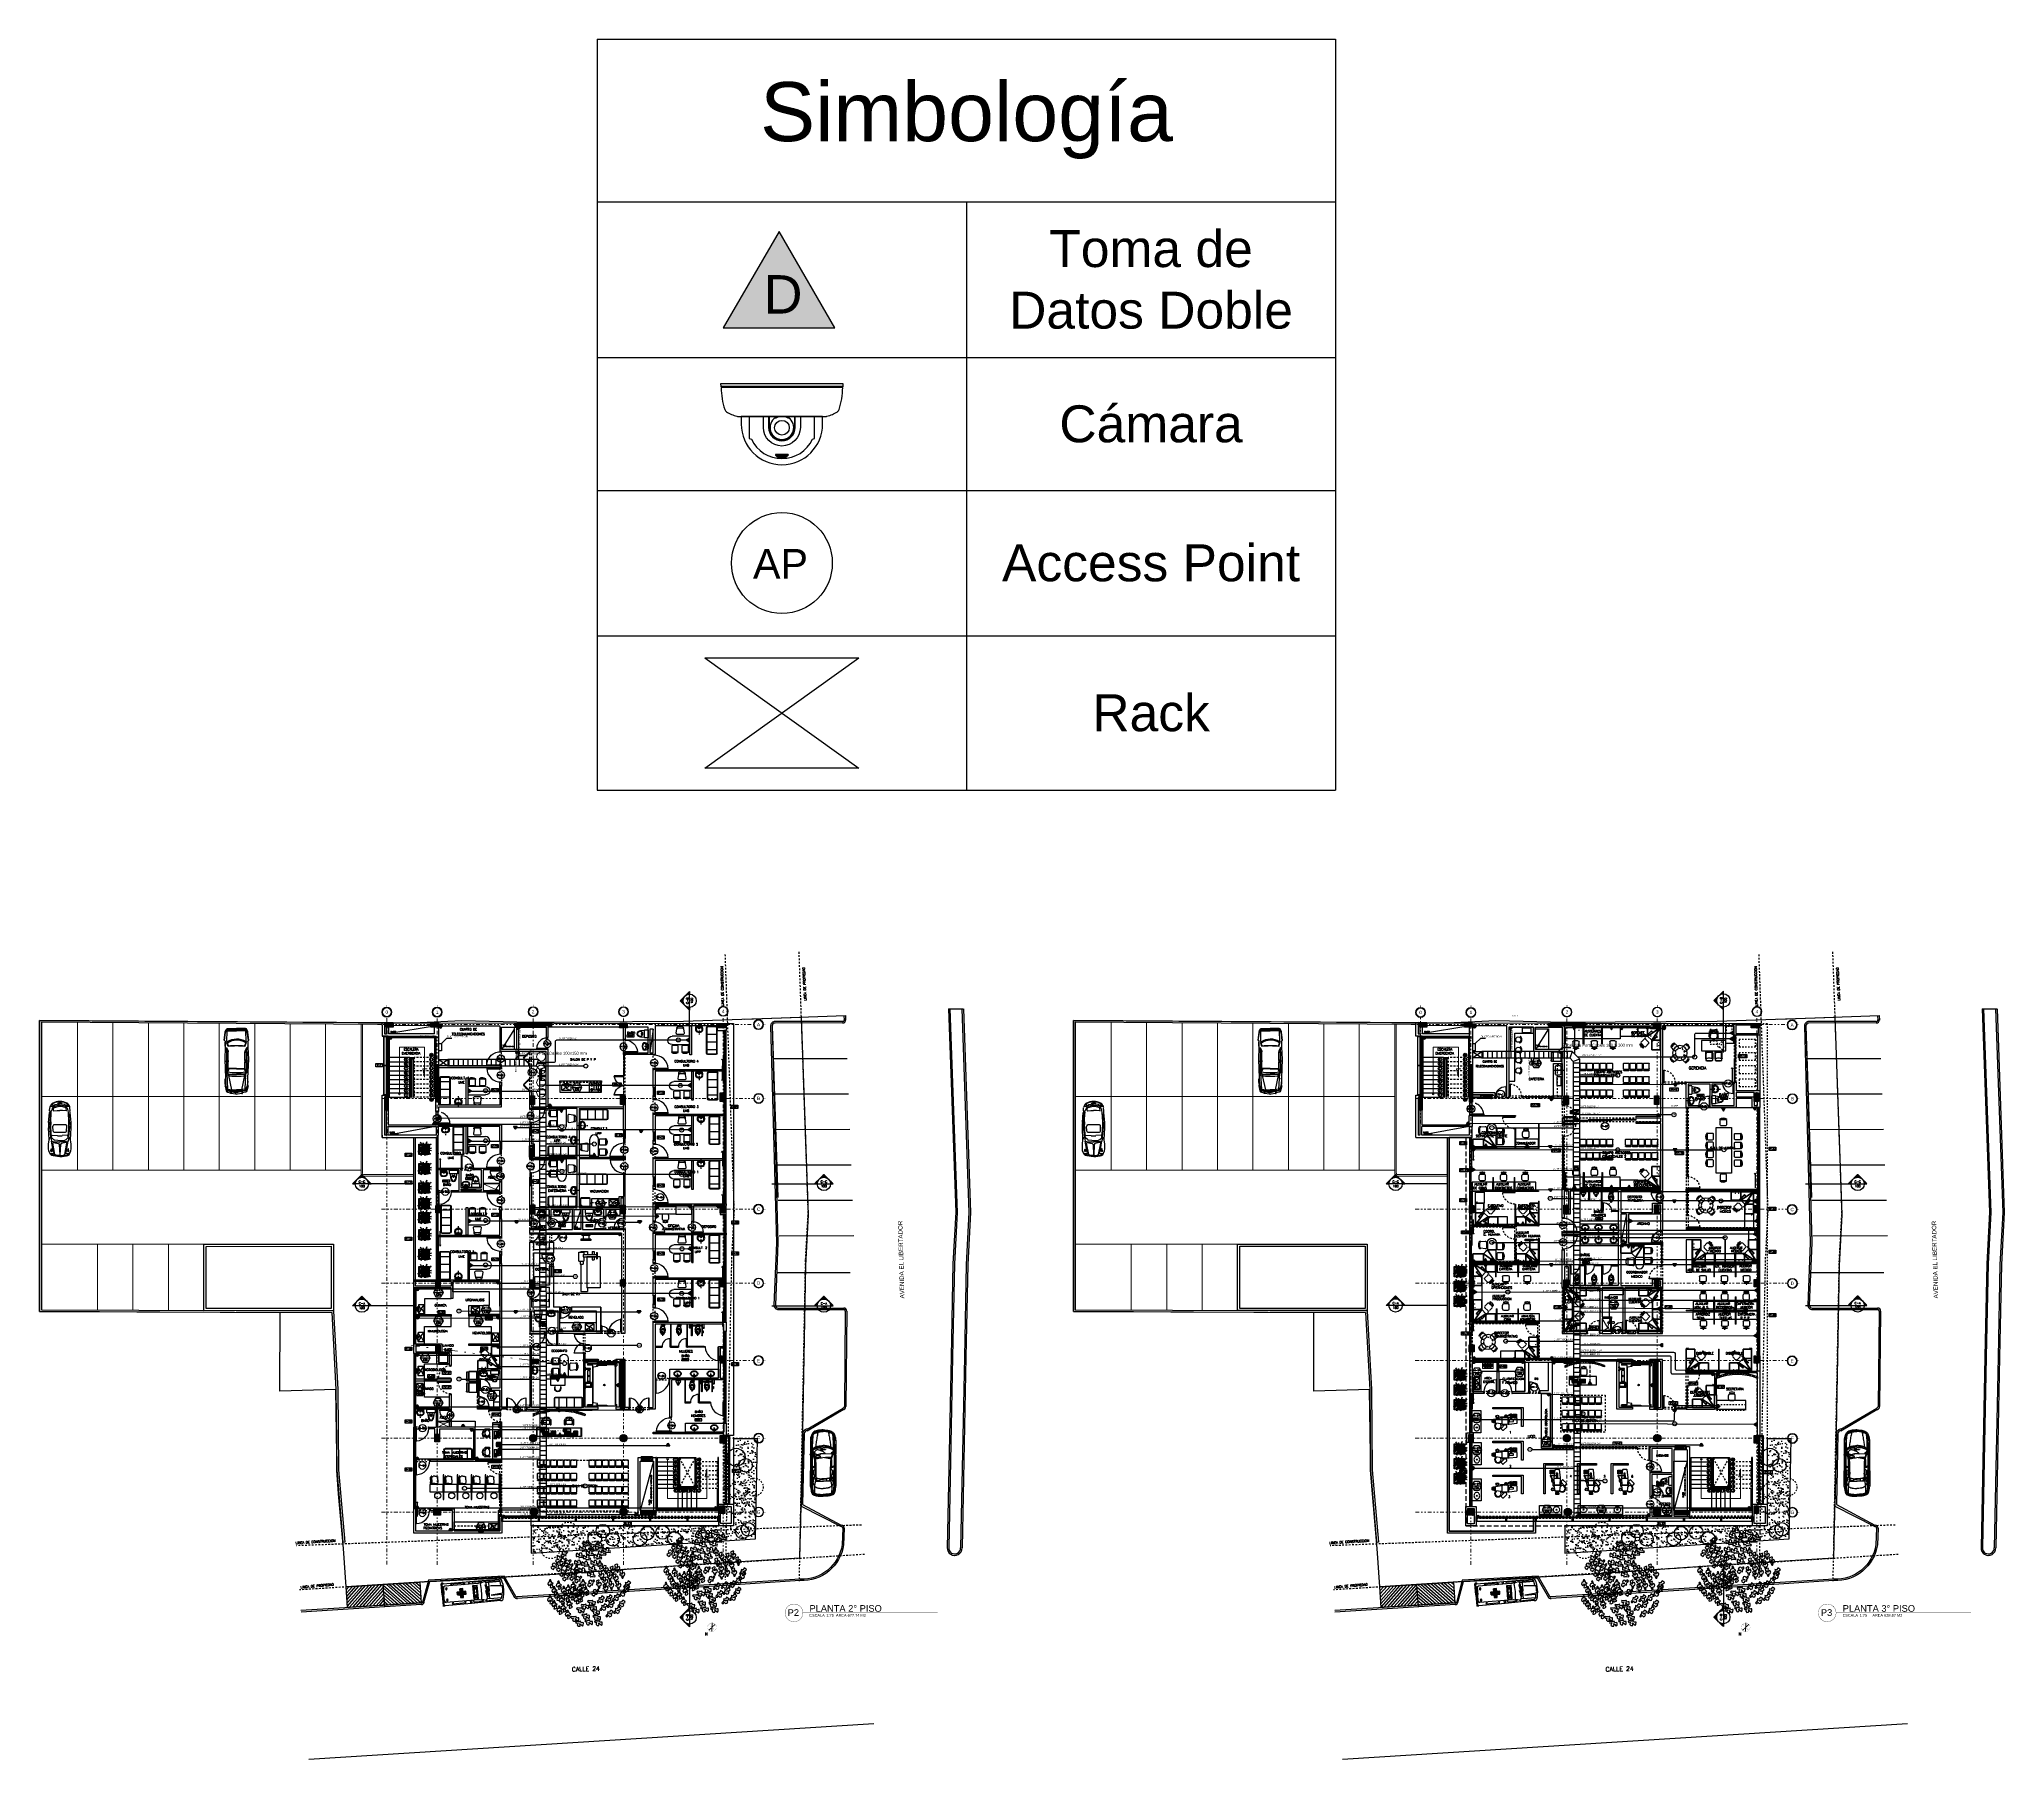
# Model space of a CAD drawing. Header units: millimetres. Extents: x 2056 to 4470, y 1400 to 3101.
# Drawn here: x 2136.8 to 2269.9, y 1501 to 1617.5 of the extents above; entities that cross this region are included whole.
import ezdxf
from ezdxf.enums import TextEntityAlignment as Align

# ---------------------------------------------------------------- set-up
doc = ezdxf.new("R2010")
doc.units = ezdxf.units.MM
for name, pattern in [('ACAD_ISO10W100', [18, 12, -3, 0, -3]), ('CENTER', [2, 1.25, -0.25, 0.25, -0.25]), ('DASHED', [0.75, 0.5, -0.25]), ('DIVIDE', [31.75, 12.7, -6.35, 0, -6.35, 0, -6.35]), ('DOT', [0.25, 0, -0.25]), ('HIDDEN', [9.525, 6.35, -3.175]), ('HIDDEN2', [0.1875, 0.125, -0.0625]), ('STYLE_05', [0.20828, 0.069425, -0.138855])]:
    doc.linetypes.add(name, pattern=pattern)
for name, color, linetype in [('0-ACHURADO', 11, 'Continuous'), ('0-PROYECCION', 8, 'HIDDEN2'), ('A-252', 252, 'Continuous'), ('A-253', 253, 'Continuous'), ('A-ANNO-DIMS-GRID', 195, 'Continuous'), ('A-ANNO-DOOR', 134, 'Continuous'), ('A-ANNO-FURN', 124, 'Continuous'), ('A-ANNO-GLAZ', 124, 'Continuous'), ('A-ANNO-SYMB', 195, 'Continuous'), ('A-ANNO-TEXT', 190, 'Continuous'), ('A-CLNG', 120, 'Continuous'), ('A-COLS', 6, 'Continuous'), ('A-COLS-HTCH', 8, 'Continuous'), ('A-DOOR', 154, 'Continuous'), ('A-DUCT', 251, 'Continuous'), ('A-FLOR', 8, 'Continuous'), ('A-FLOR-STRS', 2, 'Continuous'), ('A-FURN', 252, 'Continuous'), ('A-FURN-FIXD', 8, 'Continuous'), ('A-GLAZ', 5, 'Continuous'), ('A-GRID-COLS', 75, 'DIVIDE'), ('A-HTCH', 35, 'Continuous'), ('A-LDSP-TREE', 74, 'Continuous'), ('A-LDSP-TURF', 75, 'Continuous'), ('A-PLAN-2', 4, 'Continuous'), ('A-PLAN-3', 3, 'Continuous'), ('A-PLAN-6', 9, 'Continuous'), ('A-PROY', 15, 'HIDDEN'), ('A-WALL-FINISH', 14, 'Continuous'), ('A-WALL-HTCH', 251, 'Continuous'), ('A-WALL-SILL', 205, 'Continuous'), ('AreasTrabajo', 90, 'Continuous'), ('Cableado', 134, 'Continuous'), ('Camara', 11, 'Continuous'), ('Escalerilla', 12, 'Continuous'), ('NODOS', 7, 'Continuous'), ('Rack', 170, 'Continuous'), ('SUP', 15, 'Continuous')]:
    doc.layers.add(name, color=color, linetype=linetype)
for name, color, linetype, lineweight in [('A-Anno-Titl', 233, 'Continuous', 50), ('A-PL6', 8, 'Continuous', 15), ('A-WALL', 16, 'Continuous', 30), ('AMuebles', 8, 'Continuous', 9), ('MUEBLES', 5, 'Continuous', 20), ('PL Corte', 7, 'Continuous', 25), ('PL MUEBLES', 251, 'Continuous', 13)]:
    doc.layers.add(name, color=color, linetype=linetype, lineweight=lineweight)
doc.styles.add('ARIAL', font='arial.ttf')
doc.styles.add('COTAS', font='romans.shx', dxfattribs={"width": 0.7})
doc.styles.add('NUEVO', font='SIMPLEX')
doc.styles.add('ROMAN', font='arial.ttf')
doc.styles.add('ROMANS', font='romans')
doc.styles.get("Standard").update_dxf_attribs({"font": 'arial.ttf'})
doc.styles.add('TEX2', font='simplex.shx')
doc.dimstyles.new('DIM75', dxfattribs={"dimtxt": 0.15, "dimasz": 0.075, "dimexe": 0, "dimexo": 0, "dimgap": 0.075, "dimtad": 1, "dimzin": 1, "dimdsep": 46, "dimtxsty": 'COTAS', "dimblk": 'ARCHTICK', "dimcen": 0, "dimse1": 1, "dimse2": 1, "dimclrd": 8, "dimclre": 8, "dimclrt": 54, "dimaunit": 1, "dimazin": 0, "dimtfac": 1, "dimtix": 1, "dimtmove": 1, "dimatfit": 3, "dimldrblk": 'DOT', "dimfxl": 1, "dimtvp": 1.75, "dimtolj": 1, "dimtzin": 4, "dimarcsym": 0})
pattern_1 = [(315, (-986951.49958, -1731597.15156), (0.089802561211, 0.089802561211), []), (315, (-986951.45467, -1731597.10666), (0.089802561211, 0.089802561211), [0.0635, -0.0635])]
pattern_2 = [(315, (-3.55321425, 0.593331), (-0.00033808363, -0.00033808363), [])]
pattern_3 = [(45, (-989041.951113, -1733114.39173), (-0.02245064030267, 0.02245064030267), [])]
pattern_4 = [(45, (-989185.245017, -1733111.405458), (-0.02245064030267, 0.02245064030267), [])]

# ---------------------------------------------------------------- blocks, each defined once
blk = doc.blocks.new('*U99')
at = {"color": 0}
mesh = blk.add_polyface(dxfattribs=at)
corners = [(0.02, 0), (0.02, 0.5), (0, 0.46), (0, 0.46), (0, 0), (0.02, 0), (0.02, 0.5), (-0.06, 0.46), (0, 0.46), (0.02, 0.5), (-0.06, 0.5), (-0.06, 0.46)]
mesh.append_faces([[corners[k] for k in face] for face in [(6, 7, 8)]], dxfattribs={"vtx0": -1, "vtx2": -1, "color": 0})
mesh.append_faces([[corners[k] for k in face] for face in [(0, 1, 2)]], dxfattribs={"vtx1": -1, "vtx2": -1, "color": 0})
mesh.append_faces([[corners[k] for k in face] for face in [(3, 4, 5), (9, 10, 11)]], dxfattribs={"vtx2": -1, "color": 0})
blk = doc.blocks.new('*U96')
at = {"color": 0}
mesh = blk.add_polyface(dxfattribs=at)
corners = [(5.1, 1.86, 0.74), (5.67, 1.86, 0.74), (5.67, 2.71, 0.74), (5.67, 2.71, 0.74), (4.82, 2.14, 0.74), (5.1, 1.86, 0.74), (5.67, 2.71, 0.74), (4.82, 2.71, 0.74), (4.82, 2.14, 0.74)]
mesh.append_faces([[corners[k] for k in face] for face in [(3, 4, 5)]], dxfattribs={"vtx0": -1, "vtx2": -1, "color": 0})
mesh.append_faces([[corners[k] for k in face] for face in [(0, 1, 2), (6, 7, 8)]], dxfattribs={"vtx2": -1, "color": 0})
blk = doc.blocks.new('ptotbj1')
for p, q in [((0.2, -0.59, -0.17), (0.26, -0.54, -0.17)), ((0.55, -0.95, -0.17), (0.2, -0.59, -0.17)), ((0.29, -0.56, -0.17), (0.24, -0.61, -0.17)), ((0.24, -0.61, -0.17), (0.57, -0.93, -0.17)), ((0.26, -0.54, -0.17), (0.29, -0.56, -0.17)), ((0.59, -0.2, -0.17), (0.54, -0.26, -0.17)), ((0.54, -0.26, -0.17), (0.56, -0.29, -0.17)), ((0.56, -0.29, -0.17), (0.61, -0.24, -0.17)), ((0.95, -0.55, -0.17), (0.59, -0.2, -0.17)), ((0.61, -0.24, -0.17), (0.93, -0.57, -0.17)), ((0.78, -0.98, -0.74), (0.97, -0.78, -0.74)), ((0.96, -1.27, -0.74), (0.78, -1.09, -0.74)), ((1.27, -1.08, -0.74), (1.07, -1.27, -0.74)), ((1.08, -0.78, -0.74), (1.27, -0.97, -0.74)), ((1.15, -1.2, -0.74), (1.18, -1.23, -0.74)), ((1.19, -1.16, -0.74), (1.22, -1.19, -0.74)), ((1.25, -1.29, -0.74), (1.27, -1.32, -0.74)), ((1.27, -1.32, -0.74), (1.31, -1.28, -0.74)), ((1.31, -1.28, -0.74), (1.29, -1.25, -0.74))]:
    blk.add_line(p, q)
at = {"extrusion": (0.707107, 0.707107, 0)}
for p, q in [((0.46, -0.83, -0.13), (0.65, -1.01, -0.13)), ((0.67, -1.04, -0.17), (0.46, -0.83, -0.17)), ((0.46, -0.83, -0.17), (0.46, -0.83, -0.13)), ((0.65, -1.01, -0.13), (0.65, -1.01, -0.13)), ((0.65, -1.01, -0.13), (0.65, -1.01, -0.13)), ((0.65, -1.01, -0.13), (0.65, -1.01, -0.13))]:
    blk.add_line(p, q, dxfattribs=at)
at = {"elevation": -0.03}
for points in [[(0, -0.85), (0, 0), (0.85, 0)], [(0, -0.85), (0.57, -0.85), (0.85, -0.57), (0.85, 0)]]:
    blk.add_lwpolyline(points, dxfattribs=at)
at = {"extrusion": (0.707107, 0.707107, 0)}
blk.add_arc((-1.17, -0.17, -0.26), 0.04, 90, 180, dxfattribs=at)
for centre, radius, start, end in [((0.83, -1.03, -0.74), 0.08, 135, 225), ((1.02, -1.22, -0.74), 0.08, 225, 315), ((1.03, -0.84, -0.74), 0.08, 45, 135), ((1.51, -1.51, -0.74), 0.432, 114.3244, 155.6756), ((0.8, -0.8, -0.74), 0.664, 301.9974, 328.0026), ((1.19, -1.3, -0.74), 0.03, 307.8510251593803, 307.8510382881088), ((1.21, -1.02, -0.74), 0.08, 315, 45), ((1.34, -1.14, -0.74), 0.025, 328.0026, 114.3244), ((1.14, -1.35, -0.74), 0.025, 155.6756, 301.9974)]:
    blk.add_arc(centre, radius, start, end)
at = {"layer": 'MUEBLES'}
for p in [(0.57, -1.07, -0.74), (0.57, -1.07, -0.74), (0.57, -1.07, -0.74), (0.99, -0.11, 0.12), (1.22, -0.1, -0.03), (0.11, -1.57, -0.74)]:
    blk.add_point(p, dxfattribs=at)
at = {"layer": 'NODOS'}
for p in [(0, 0.03, -0.74), (-0.03, -0.01, -0.74), (0.82, -0.01, -0.74), (0.01, -1.53, -0.74)]:
    blk.add_point(p, dxfattribs=at)
at = {"extrusion": (0, 0, -1), "xscale": -1, "zscale": -1, "rotation": 270}
blk.add_blockref('*U96', (-2.71, -5.67, 0.74), dxfattribs=at)
at = {"extrusion": (0, 0, -1), "zscale": -1, "rotation": 314.9999999999999}
blk.add_blockref('*U99', (-0.57, -0.93, 0.05), dxfattribs=at)
at = {"rotation": 45.00000000000005}
blk.add_blockref('*U99', (0.93, -0.57, -0.05), dxfattribs=at)
mesh = blk.add_polymesh((6, 3))
for k, corner in enumerate([(1.5, -0.57, -0.03), (1.5, -0.57, -0.03), (1.5, -0.57, -0.03), (0.85, -0.57), (0.85, -0.57, -0.03), (0.85, -0.57, -0.03), (0.85, 0), (0.85, 0), (0.85, -0.57, -0.03), (1.5, 0, -0.03), (1.5, 0, -0.03), (1.5, -0.57, -0.03), (1.5, 0, -0.03), (1.5, 0, -0.03), (1.5, -0.57, -0.03), (0.85, 0), (0.85, 0), (0.85, -0.57)]):
    mesh.set_mesh_vertex(divmod(k, 3), corner)
mesh = blk.add_polymesh((6, 3))
for k, corner in enumerate([(0.57, -0.85), (0.57, -0.85, -0.03), (0.57, -0.85, -0.03), (0.57, -1.5), (0.57, -1.5, -0.03), (0.57, -1.5, -0.03), (0, -1.5), (0, -1.5, -0.03), (0.57, -1.5, -0.03), (0, -0.85), (0, -0.85, -0.03), (0.57, -0.85, -0.03), (0, -0.85), (0, -0.85), (0.57, -0.85), (0, -1.5), (0, -1.5), (0.57, -1.5)]):
    mesh.set_mesh_vertex(divmod(k, 3), corner)
blk = doc.blocks.new('LNOV738P')
for p, q in [((-1.06, -0.59), (-0.74, -0.59)), ((-1.06, -0.65), (-0.74, -0.65)), ((-1.05, -0.61), (-0.75, -0.61)), ((-1, -0.59), (-1, -0.7)), ((-0.95, -0.77), (-0.85, -0.77)), ((-0.9, -0.59), (-0.9, -0.7)), ((-0.9, -0.71), (-0.9, -0.82)), ((-0.8, -0.59), (-0.8, -0.7))]:
    blk.add_line(p, q)
for centre, radius in [((-1, -0.65), 0.015), ((-0.9, -0.77), 0.03), ((-0.9, -0.65), 0.015), ((-0.9, -0.77), 0.02), ((-0.8, -0.65), 0.015)]:
    blk.add_circle(centre, radius)
for centre, radius, start, end in [((-0.69, -0.86), 0.454, 144.6675, 179.9554), ((-1.02, -0.86), 0.126, 179.6417, 227.0786), ((-0.98, -0.87), 0.129, 129.9314, 174.6174), ((-1.07, -0.86), 0.04, 173.7638, 183.804), ((-1.07, -0.86), 0.04, 173.7638, 183.804), ((-1.02, -0.86), 0.0895, 182.6357, 218.3972), ((-0.94, -0.68), 0.322, 238.7718, 270), ((-0.72, -0.85), 0.404, 144.8051, 156.2297), ((-1.06, -0.89), 0.04, 218.3972, 237.0995), ((-0.92, -0.68), 0.291, 237.0995, 273.2035), ((-1, -0.84), 0.1, 123.4456, 129.9314), ((-0.9, -0.99), 0.27, 90, 123.4456), ((-0.9, -0.33), 0.668, 266.869, 273.131), ((-0.9, -0.99), 0.27, 56.5544, 90), ((-0.89, -0.68), 0.291, 266.7965, 302.9005), ((-0.87, -0.68), 0.322, 270, 301.2282), ((-1.08, -0.85), 0.404, 23.7703, 35.1949), ((-0.81, -0.84), 0.1, 50.0686, 56.5544), ((-1.11, -0.86), 0.454, 0.0446, 35.3325), ((-0.83, -0.87), 0.129, 5.3826, 50.0686), ((-0.75, -0.89), 0.04, 302.9005, 321.6028), ((-0.79, -0.86), 0.0895, 321.6028, 357.3643), ((-0.74, -0.86), 0.04, 356.196, 6.2362), ((-0.79, -0.86), 0.126, 312.9214, 0.3583)]:
    blk.add_arc(centre, radius, start, end)
blk = doc.blocks.new('SanitarioStilopla')
for points in [[(0.28, -0.22, -0.414214), (0.25, -0.25), (0, -0.25), (-0.25, -0.25, -0.414214), (-0.28, -0.22), (-0.28, -0.04, -0.414214), (-0.25, -0.01), (-0.25, -0.01), (0.25, -0.01), (0.25, -0.01, -0.414214), (0.28, -0.04)], [(0.15, -0.47, 0.093692), (0.14, -0.44), (0.14, -0.44, 0.248741), (0, -0.37), (0, -0.37, 0.248741), (-0.14, -0.44), (-0.14, -0.44, 0.093692), (-0.15, -0.47), (-0.15, -0.47, 0.090751), (-0.15, -0.55), (-0.15, -0.55, 0.104228), (-0.1, -0.69), (-0.1, -0.69, 0.252784), (0, -0.74, 0.252784), (0.1, -0.69), (0.1, -0.69, 0.104228), (0.15, -0.55), (0.15, -0.55, 0.090751)], [(-0.04, -0.45), (-0.04, -0.45, 1), (0.04, -0.45), (0.04, -0.4), (0.04, -0.4, 0.330374), (0.03, -0.39), (0.03, -0.39, 0.148302), (-0.03, -0.39), (-0.03, -0.39, 0.330374), (-0.04, -0.4), (-0.04, -0.4)]]:
    blk.add_lwpolyline(points, format="xyb", close=True)
for points in [[(-0.23, -0.25), (-0.2, -0.53, 0.119037), (-0.13, -0.71, 0.252784), (0, -0.78, 0.252784), (0.13, -0.71, 0.119037), (0.2, -0.53), (0.23, -0.25)], [(0, -0.37, 0.248741), (-0.13, -0.44), (-0.13, -0.44, 0.093692), (-0.15, -0.47), (-0.15, -0.47, 0.090751), (-0.15, -0.55)], [(-0.15, -0.55, 0.104228), (-0.09, -0.69), (-0.09, -0.69, 0.252784), (0, -0.74, 0.252784), (0.09, -0.69), (0.09, -0.69, 0.104228), (0.15, -0.55)], [(0.15, -0.55, 0.090751), (0.15, -0.47), (0.15, -0.47, 0.093692), (0.13, -0.44), (0.13, -0.44, 0.248741), (0, -0.37)]]:
    blk.add_lwpolyline(points, format="xyb")
at = {"linetype": 'CENTER'}
for points in [[(-0.1, -0.28), (-0.06, -0.28)], [(-0.08, -0.3), (-0.08, -0.26)], [(0.1, -0.28), (0.06, -0.28)], [(0.08, -0.3), (0.08, -0.26)]]:
    blk.add_lwpolyline(points, dxfattribs=at)
for centre in [(-0.08, -0.28), (0.08, -0.28)]:
    blk.add_circle(centre, 0.00753)
blk = doc.blocks.new('ESBOX')
for p, q in [((0, 0), (0, 1.21)), ((0.57, 0), (0, 0)), ((0.57, 1.21), (0.57, 0))]:
    blk.add_line(p, q)
at = {"elevation": -1.05}
blk.add_lwpolyline([(-0.49, 0.43), (-0.53, 0.42, -0.396228), (-0.62, 0.47), (-0.65, 0.56, -0.075881), (-0.66, 0.58), (-0.66, 0.73, -0.070116), (-0.65, 0.75), (-0.63, 0.84, -0.429508), (-0.52, 0.89), (-0.49, 0.88)], format="xyb", dxfattribs=at)
for points, elevation in [([(-0.56, 0.65), (-0.56, 0.51, 0.378723), (-0.49, 0.43), (-0.2, 0.39, 0.450618), (-0.11, 0.47), (-0.11, 0.84, 0.448183), (-0.2, 0.92), (-0.49, 0.88, 0.381041), (-0.56, 0.8)], -1.05), ([(0.64, 1.17, -0.414214), (0.7, 1.23), (1, 1.23, -0.414214), (1.06, 1.17), (1.06, 0.85, -0.414214), (1, 0.79), (0.7, 0.79, -0.414214), (0.64, 0.85)], -0.45), ([(0.64, 0.48, -0.414214), (0.7, 0.54), (1, 0.54, -0.414214), (1.06, 0.48), (1.06, 0.16, -0.414214), (1, 0.1), (0.7, 0.1, -0.414214), (0.64, 0.16)], -0.45), ([(1.1, 0.8, -1), (1.06, 0.82, 0.321147), (1.06, 1.21, -1), (1.09, 1.23, -0.321147)], -0.45), ([(1.1, 0.11, -1), (1.06, 0.13, 0.321147), (1.06, 0.52, -1), (1.09, 0.54, -0.321147)], -0.45)]:
    blk.add_lwpolyline(points, format="xyb", close=True, dxfattribs=dict(elevation=elevation))
blk.add_arc((0.29, 1.21), 0.288, 0, 180)
blk = doc.blocks.new('Lnov734p')
for p, q in [((-0.19, 0), (-0.21, -0.05)), ((-0.19, 0), (0.19, 0)), ((0.19, 0), (0.21, -0.05)), ((-0.16, -0.39), (-0.15, -0.4)), ((-0.15, -0.38), (-0.14, -0.39)), ((-0.11, -0.11), (0.11, -0.11))]:
    blk.add_line(p, q)
for centre, radius in [((-0.1, -0.06), 0.015), ((0, -0.18), 0.02), ((0, -0.06), 0.015), ((0.1, -0.06), 0.015)]:
    blk.add_circle(centre, radius)
for centre, radius, start, end in [((0.14, -0.22), 0.397, 153.2366, 185.1908), ((-0.04, -0.2), 0.224, 196.2861, 238.2877), ((0.14, -0.22), 0.387, 165.7987, 183.085), ((-0.15, -0.24), 0.1, 183.085, 200.7802), ((-0.14, -0.15), 0.1, 131.0686, 165.7987), ((-0.04, -0.2), 0.214, 200.7802, 238.2877), ((-0.11, -0.21), 0.1, 90, 176.5875), ((0.14, -0.22), 0.352, 176.5875, 184.6254), ((-0.04, -0.2), 0.179, 197.3522, 254.7067), ((-0.02, -0.29), 0.284, 100.6374, 131.0686), ((0, -0.11), 0.321, 242.8748, 299.3617), ((0, -0.11), 0.311, 242.8748, 299.3617), ((0, -0.11), 0.276, 251.4503, 299.3617), ((0, -0.59), 0.576, 82.9944, 97.0056), ((0.02, -0.29), 0.284, 48.9314, 79.3626), ((0.11, -0.21), 0.1, 3.4125, 90), ((0.04, -0.2), 0.179, 301.7123, 335.4879), ((0.04, -0.2), 0.214, 301.7123, 343.7139), ((0.04, -0.2), 0.224, 301.7123, 343.7139), ((0.14, -0.15), 0.1, 14.2013, 48.9314), ((0.11, -0.23), 0.1, 335.4879, 358.2317), ((-0.14, -0.22), 0.397, 354.8092, 26.7634), ((-0.14, -0.22), 0.352, 358.2317, 3.4125), ((-0.14, -0.22), 0.387, 354.8092, 14.2013)]:
    blk.add_arc(centre, radius, start, end)
at = {"layer": 'A-PROY', "ltscale": 0.01}
blk.add_lwpolyline([(0, 0.1), (0, -0.58)], dxfattribs=at)
blk = doc.blocks.new('CAMIL')
for p, q in [((-1.91, -0.275), (-1.91, 0.275)), ((-1.88, -0.275), (-1.88, 0.275)), ((-0.08, 0.355), (-1.83, 0.355)), ((-0.08, 0.325), (-1.83, 0.325)), ((-1.37, -0.325), (-1.37, 0.325)), ((-0.85, -0.325), (-0.85, 0.325)), ((-0.33, -0.325), (-0.33, 0.325)), ((-0.03, -0.275), (-0.03, 0.275)), ((0, -0.275), (0, 0.275)), ((-0.08, -0.325), (-1.83, -0.325)), ((-0.08, -0.355), (-1.83, -0.355))]:
    blk.add_line(p, q)
for centre, radius, start, end in [((-1.83, 0.275), 0.08, 90, 180), ((-1.83, 0.275), 0.05, 90, 180), ((-0.08, 0.275), 0.08, 0, 90), ((-0.08, 0.275), 0.05, 0, 90), ((-1.83, -0.275), 0.08, 180, 270), ((-1.83, -0.275), 0.05, 180, 270), ((-0.08, -0.275), 0.05, 270, 0), ((-0.08, -0.275), 0.08, 270, 0)]:
    blk.add_arc(centre, radius, start, end)
blk = doc.blocks.new('POCETA+GRIFERIA-PL')
for p, q in [((-0.3, 0.17), (-0.3, -0.17)), ((-0.29, 0.19), (-0.02, -0.02)), ((0.27, 0.2), (-0.27, 0.2)), ((-0.01, 0.22), (-0.11, 0.22)), ((0.29, 0.19), (-0.02, 0.03)), ((-0.01, 0.13), (-0.01, 0.24)), ((0.01, 0.13), (0.01, 0.24)), ((0.11, 0.22), (0.01, 0.22)), ((0.02, 0.02), (0.29, -0.19)), ((0.3, -0.17), (0.3, 0.17)), ((0.02, -0.03), (-0.29, -0.19)), ((-0.27, -0.2), (0.27, -0.2))]:
    blk.add_line(p, q)
blk.add_lwpolyline([(-0.11, 0.26), (0.11, 0.26)])
blk.add_circle((0, 0), 0.0327)
for centre, radius, start, end in [((-0.27, 0.17), 0.03, 90, 180), ((-0.15, 0.24), 0.0125, 62.965, 297.035), ((-0.12, 0.33), 0.0782, 251.9228, 280.7372), ((-0.12, 0.15), 0.0782, 79.2628, 108.0772), ((-0.11, 0.25), 0.015, 90, 171.8124), ((-0.11, 0.24), 0.015, 194.8724, 270), ((-0.1, 0.24), 0.0148, 218.7865, 150.4526), ((-0.1, 0.24), 0.00958, 245.5532, 114.4468), ((0, 0.24), 0.0185, 295.7906, 244.6684), ((0, 0.13), 0.00798, 171.4826, 360), ((0, 0.13), 0.00998, 142.2998, 36.9028), ((0.1, 0.24), 0.0148, 26.8073, 324.8461), ((0.1, 0.24), 0.00958, 65.5532, 294.4468), ((0.12, 0.33), 0.0782, 259.2628, 288.0772), ((0.12, 0.15), 0.0782, 71.9228, 100.7372), ((0.11, 0.25), 0.015, 8.6538, 90), ((0.11, 0.24), 0.015, 270, 344.6777), ((0.15, 0.24), 0.0125, 243.1897, 116.8103), ((0.27, 0.17), 0.03, 360, 90), ((-0.27, -0.17), 0.03, 180, 270), ((0.27, -0.17), 0.03, 270, 360)]:
    blk.add_arc(centre, radius, start, end)
blk = doc.blocks.new('POCETACM')
at = {"layer": 'A-FURN-FIXD', "rotation": 2.668041372314359e-08}
blk.add_blockref('POCETA+GRIFERIA-PL', (0.3, 0.23), dxfattribs=at)
blk = doc.blocks.new('M1C')
at = {"elevation": 0.71}
for points in [[(0.03, -0.85), (0.03, 0.01), (0.89, 0.01)], [(0.03, -0.85), (0.6, -0.85), (0.89, -0.57), (0.89, 0.01)]]:
    blk.add_lwpolyline(points, dxfattribs=at)
at = {"layer": 'NODOS'}
for p in [(0, 0), (0.03, 0.03)]:
    blk.add_point(p, dxfattribs=at)
at = {"color": 15, "rotation": 90}
blk.add_blockref('*U96', (2.74, -5.67), dxfattribs=at)
blk = doc.blocks.new('S57-71')
at = {"layer": 'NODOS'}
blk.add_point((0, 0), dxfattribs=at)
at = {"layer": 'SUP'}
mesh = blk.add_polymesh((6, 3), dxfattribs=at)
for k, corner in enumerate([(0.75, -0.57, 0.74), (0.75, -0.57, 0.71), (0.75, -0.57, 0.71), (0.03, -0.57, 0.74), (0.03, -0.57, 0.71), (0.03, -0.57, 0.71), (0.03, 0.01, 0.74), (0.03, 0.01, 0.71), (0.03, -0.57, 0.71), (0.75, 0.01, 0.74), (0.75, 0.01, 0.71), (0.75, -0.57, 0.71), (0.75, 0.01, 0.74), (0.75, 0.01, 0.74), (0.75, -0.57, 0.74), (0.03, 0.01, 0.74), (0.03, 0.01, 0.74), (0.03, -0.57, 0.74)]):
    mesh.set_mesh_vertex(divmod(k, 3), corner)
blk = doc.blocks.new('DIRECTOR')
at = {"elevation": 0.03}
for points in [[(0.63, 2.08, -1), (0.61, 2.04, 0.321147), (0.22, 2.04, -1), (0.2, 2.07, -0.321147)], [(0.26, 1.62, -0.414214), (0.2, 1.68), (0.2, 1.98, -0.414214), (0.26, 2.04), (0.58, 2.04, -0.414214), (0.64, 1.98), (0.64, 1.68, -0.414214), (0.58, 1.62)], [(1.3, 2.08, -1), (1.27, 2.04, 0.321147), (0.89, 2.04, -1), (0.86, 2.07, -0.321147)], [(0.93, 1.62, -0.414214), (0.87, 1.68), (0.87, 1.98, -0.414214), (0.93, 2.04), (1.24, 2.04, -0.414214), (1.3, 1.98), (1.3, 1.68, -0.414214), (1.24, 1.62)], [(1.18, 0.47), (1.32, 0.47, 0.378723), (1.4, 0.54), (1.43, 0.83, 0.450618), (1.36, 0.92), (0.99, 0.92, 0.448183), (0.91, 0.83), (0.95, 0.54, 0.381041), (1.03, 0.47)]]:
    blk.add_lwpolyline(points, format="xyb", close=True, dxfattribs=at)
for points in [[(1.35, 1.57), (0.85, 1.57)], [(1.35, 0.99), (0.85, 0.99)]]:
    blk.add_lwpolyline(points)
blk.add_lwpolyline([(1.4, 0.54), (1.41, 0.5, -0.396228), (1.36, 0.4), (1.27, 0.38, -0.075881), (1.25, 0.37), (1.1, 0.37, -0.070116), (1.08, 0.38), (0.99, 0.4, -0.429508), (0.93, 0.51), (0.95, 0.54)], format="xyb", dxfattribs=at)
blk.add_arc((1.35, 1.28), 0.287, 270, 90)
at = {"layer": 'NODOS'}
for p in [(0, 1.39), (0, 0.7)]:
    blk.add_point(p, dxfattribs=at)
blk.add_blockref('M1C', (-0.03, 1.56, -0.71))
at = {"rotation": 270}
blk.add_blockref('S57-71', (0.57, 0.75, -0.71), dxfattribs=at)
blk = doc.blocks.new('PDI-65')
for p, q in [((0.06, -0.05), (0.03, -0.05)), ((0.03, -0.05), (0.03, -0.59)), ((0.06, -0.59), (0.06, -0.05))]:
    blk.add_line(p, q)
at = {"linetype": 'Continuous'}
blk.add_line((0.06, -0.59), (0.03, -0.59), dxfattribs=at)
for points in [[(0, 0), (0, -0.05), (0, -0.04), (0.01, -0.04), (0.01, -0.05), (0.03, -0.05), (0.03, -0.02), (0.04, -0.02), (0.04, 0), (0.01, 0), (0.01, -0.01), (0, -0.01)], [(0.65, 0), (0.65, -0.05), (0.65, -0.04), (0.64, -0.04), (0.64, -0.05), (0.62, -0.05), (0.62, -0.02), (0.61, -0.02), (0.61, 0), (0.64, 0), (0.64, -0.01), (0.65, -0.01)]]:
    blk.add_lwpolyline(points)
blk.add_arc((0.06, -0.03), 0.561, 269.6533, 357.8978)
blk = doc.blocks.new('odonto-p')
h = blk.add_hatch(color=256)
edge = h.paths.add_edge_path()
edge.add_arc((0.14, -0.29), 0.0254, 270, 450)
edge.add_line((0.14, -0.26), (0.14, -0.32))
for p, q in [((0.23, -0.37), (0.27, -0.37)), ((0.23, -0.39), (0.27, -0.39)), ((0.41, -0.43), (0.4, -0.44))]:
    blk.add_line(p, q)
for points in [[(0.44, -0.2), (0.56, -0.22, 0.451216), (0.6, -0.19), (0.6, 0.19, 0.451216), (0.56, 0.22), (0.04, 0.16, 0.378154), (0, 0.11), (0, -0.11, 0.378154), (0.04, -0.16), (0.4, -0.2)], [(1.15, 0.19), (1.15, 0.24, 0.397363), (1.12, 0.27), (0.91, 0.28, 0.431267), (0.88, 0.25), (0.88, 0.21)], [(1.44, 0.18), (1.47, 0.16, 1), (1.13, 0.5), (1.16, 0.47)], [(1.6, -0.07, 0.414214), (1.62, -0.05), (1.62, 0.05, 0.414214), (1.6, 0.07, 0.414214)], [(1.15, -0.19), (1.15, -0.24, -0.397363), (1.12, -0.27), (0.91, -0.28, -0.431267), (0.88, -0.25), (0.88, -0.21)]]:
    blk.add_lwpolyline(points, format="xyb")
for points in [[(0.55, -0.03), (0.55, 0.03, 0.414214), (0.53, 0.05), (0.27, 0.03, 0.414214), (0.25, 0.01), (0.25, -0.05, 0.414214), (0.28, -0.07), (0.54, -0.05, 0.414214)], [(1.04, -0.17), (1.04, 0.17, 0.397363), (1.01, 0.2), (0.65, 0.22, 0.431267), (0.62, 0.19), (0.62, -0.19, 0.431267), (0.65, -0.22), (1.01, -0.2, 0.397363)], [(0.72, 0.41, 0.414214), (0.72, 0.34), (0.79, 0.27, 0.414214), (0.86, 0.27), (1.08, 0.48, 0.414214), (1.08, 0.55), (1.01, 0.62, 0.414214), (0.94, 0.62)], [(1.45, -0.15), (1.09, -0.2, -0.44936), (1.06, -0.17), (1.06, 0.17, -0.44936), (1.09, 0.2), (1.45, 0.15, -0.379919), (1.48, 0.12), (1.48, -0.12, -0.379919)], [(1.6, 0.1), (1.53, 0.1, 0.414214), (1.5, 0.07), (1.5, -0.07, 0.414214), (1.53, -0.1), (1.6, -0.1, 0.414214), (1.65, -0.05), (1.65, 0.05, 0.414214)], [(1.6, 0.1), (1.67, 0.1, -0.414214), (1.7, 0.07), (1.7, -0.07, -0.414214), (1.67, -0.1), (1.6, -0.1, -0.414214), (1.55, -0.05), (1.55, 0.05, -0.414214)], [(0.14, -0.32, 1), (0.14, -0.26)]]:
    blk.add_lwpolyline(points, format="xyb", close=True)
for points in [[(0.06, -0.22), (0.31, -0.22), (0.31, -0.47), (0.06, -0.47)], [(0.08, -0.24), (0.29, -0.24), (0.29, -0.45), (0.08, -0.45)], [(0.22, -0.27), (0.21, -0.3), (0.24, -0.3)]]:
    blk.add_lwpolyline(points, close=True)
for points in [[(0.43, -0.06), (0.46, -0.46), (0.42, -0.46), (0.39, -0.06)], [(0.4, -0.44), (0.42, -0.48), (0.78, -0.31), (0.76, -0.27), (0.45, -0.42)]]:
    blk.add_lwpolyline(points)
for centre, radius in [((0.14, -0.39), 0.015), ((0.23, -0.38), 0.0254), ((0.22, -0.29), 0.015), ((1.35, -0.29), 0.1), ((1.35, -0.29), 0.07)]:
    blk.add_circle(centre, radius)
for centre, radius, start, end in [((1.3, 0.33), 0.2, 303.264, 197.152), ((0.14, -0.29), 0.0254, 90, 270), ((0.77, -0.29), 0.1, 134.245, 193.1331), ((0.77, -0.29), 0.1, 216.2071, 52.3867), ((0.77, -0.29), 0.025, 257.8002, 151.54)]:
    blk.add_arc(centre, radius, start, end)
at = {"text_generation_flag": 4}
for s, p in [('S', (0.12, -0.32)), ('H', (0.12, -0.41)), ('A', (0.22, -0.31)), ('E', (0.22, -0.42))]:
    blk.add_text(s, height=0.028, rotation=360, dxfattribs=at).set_placement(p)
blk = doc.blocks.new('poceta2')
at = {"ltscale": 2}
for p, q in [((179.82, 166.66), (179.41, 166.66)), ((179.41, 166.66), (179.41, 165.79)), ((179.47, 166.24), (179.47, 166.66)), ((179.49, 166.29), (179.49, 166.6)), ((179.6, 166.47), (179.5, 166.63)), ((179.5, 166.26), (179.58, 166.47)), ((179.76, 166.64), (179.53, 166.64)), ((179.78, 166.26), (179.58, 166.45)), ((179.78, 166.63), (179.6, 166.45)), ((179.8, 166.29), (179.8, 166.6)), ((179.82, 166.66), (179.82, 165.79)), ((179.82, 165.79), (179.41, 165.79)), ((179.6, 166.23), (179.45, 166.24)), ((179.6, 166.22), (179.45, 166.21)), ((179.47, 166.21), (179.47, 165.84)), ((179.47, 165.84), (179.47, 165.79)), ((179.49, 166.17), (179.49, 165.85)), ((179.5, 166.2), (179.58, 165.99)), ((179.6, 165.99), (179.5, 165.82)), ((179.76, 166.25), (179.53, 166.25)), ((179.76, 166.21), (179.53, 166.21)), ((179.76, 165.81), (179.53, 165.81)), ((179.78, 166.2), (179.58, 166.01)), ((179.78, 165.83), (179.6, 166.01)), ((179.8, 166.17), (179.8, 165.85))]:
    blk.add_line(p, q, dxfattribs=at)
for centre, radius in [((179.59, 166.46), 0.0159), ((179.45, 166.32), 0.0118), ((179.45, 166.23), 0.0162), ((179.45, 166.14), 0.0118), ((179.59, 166), 0.0159)]:
    blk.add_circle(centre, radius, dxfattribs=at)
for centre, radius, start, end in [((179.53, 166.6), 0.0401, 90, 180), ((179.76, 166.6), 0.0401, 0, 90), ((179.53, 166.29), 0.0401, 180, 270), ((179.53, 166.17), 0.0401, 90, 180), ((179.53, 165.85), 0.0401, 180, 270), ((179.6, 166.23), 0.00495, 275.405, 88.906), ((179.76, 166.29), 0.0401, 270, 0), ((179.76, 166.17), 0.0401, 0, 90), ((179.76, 165.85), 0.0401, 270, 0)]:
    blk.add_arc(centre, radius, start, end, dxfattribs=at)
blk = doc.blocks.new('autoclave planta')
at = {"layer": 'PL MUEBLES', "ltscale": 2}
for points in [[(-0.06, -0.21, 1), (-0.06, -0.18), (-0.08, -0.18, 1), (-0.08, -0.21)], [(-0.02, -0.28, 1), (0.02, -0.28), (0.01, -0.26, 1), (-0.01, -0.26)], [(-0.01, -0.1), (0.01, -0.1, 0.33615)], [(-0.01, -0.13, 1), (0.01, -0.13), (0.01, -0.12), (-0.01, -0.12)], [(0.06, -0.18, 1), (0.06, -0.21), (0.08, -0.21, 1), (0.08, -0.18)]]:
    blk.add_hatch(color=256, dxfattribs=at).paths.add_polyline_path(points)
for p, q in [((-0.16, -0.12), (-0.16, -0.1)), ((-0.13, -0.12), (-0.13, -0.1)), ((-0.11, -0.12), (-0.11, -0.1)), ((-0.08, -0.18), (-0.06, -0.18)), ((-0.08, -0.21), (-0.06, -0.21)), ((-0.02, -0.28), (-0.01, -0.26)), ((-0.01, -0.12), (-0.01, -0.13)), ((0.01, -0.12), (0.01, -0.13)), ((0.02, -0.28), (0.01, -0.26)), ((0.08, -0.18), (0.06, -0.18)), ((0.08, -0.21), (0.06, -0.21)), ((0.11, -0.12), (0.11, -0.1)), ((0.16, -0.12), (0.16, -0.1))]:
    blk.add_line(p, q, dxfattribs=at)
for points in [[(0.19, -0.39), (-0.19, -0.39), (-0.19, 0), (0.19, 0)], [(0.19, -0.38), (-0.19, -0.38), (-0.19, -0.01), (0.19, -0.01)], [(0.16, -0.12), (-0.16, -0.12), (-0.16, -0.1), (0.16, -0.1)]]:
    blk.add_lwpolyline(points, close=True, dxfattribs=at)
for points in [[(-0.02, -0.19), (-0.05, -0.19)], [(-0.05, -0.2), (-0.02, -0.2)], [(0, -0.18), (0, -0.14)], [(0, -0.14), (0, -0.18)], [(0, -0.21), (0, -0.25)], [(0, -0.25), (0, -0.21)], [(0.02, -0.19), (0.05, -0.19)], [(0.05, -0.2), (0.02, -0.2)]]:
    blk.add_lwpolyline(points, dxfattribs=at)
blk.add_circle((0, -0.19), 0.0161, dxfattribs=at)
for centre, radius, start, end in [((0, -0.19), 0.141, 148.9189, 31.0811), ((0, -0.19), 0.117, 141.5103, 38.4897), ((0, -0.19), 0.107, 137.1018, 42.8982), ((0, -0.19), 0.141, 43.765, 136.235), ((-0.08, -0.19), 0.0164, 61.4763, 297.6699), ((0, -0.19), 0.117, 56.5005, 123.4995), ((-0.06, -0.19), 0.0115, 270, 90), ((0, -0.19), 0.107, 65.7882, 114.2118), ((0, -0.28), 0.0164, 151.4763, 27.6699), ((0, -0.11), 0.0164, 52.8399, 127.1601), ((0, -0.13), 0.0115, 180, 0), ((0, -0.26), 0.0115, 0, 180), ((0.06, -0.19), 0.0115, 90, 270), ((0.08, -0.19), 0.0164, 242.3301, 118.5237)]:
    blk.add_arc(centre, radius, start, end, dxfattribs=at)
blk = doc.blocks.new('SILLAINTER')
for p, q in [((-0.22, -0.17), (-0.22, -0.47)), ((0.16, -0.11), (-0.16, -0.11)), ((-0.16, -0.53), (0.16, -0.53)), ((0.22, -0.47), (0.22, -0.17))]:
    blk.add_line(p, q)
for centre, radius, start, end in [((-0.2, -0.08), 0.02, 124.8444, 304.8444), ((-0.16, -0.17), 0.06, 90, 180), ((-0.16, -0.47), 0.06, 180, 270), ((0, -0.37), 0.371, 53.6274, 124.8444), ((0, -0.37), 0.331, 53.6274, 124.8444), ((0.16, -0.17), 0.06, 0, 90), ((0.16, -0.47), 0.06, 270, 0), ((0.21, -0.09), 0.02, 233.6274, 53.6274)]:
    blk.add_arc(centre, radius, start, end)
blk = doc.blocks.new('01420-TITULO BLOQUE DE DIBUJO')
at = {"color": 0, "linetype": 'Continuous', "const_width": 0.00025}
blk.add_lwpolyline([(0.029, 0.016, 0.414214), (0.021, 0.024, 0.414214), (0.013, 0.016, 0.414214), (0.021, 0.008, 0.414214), (0.029, 0.016, -0.219374)], format="xyb", dxfattribs=at)
blk.add_lwpolyline([(0.029, 0.016), (0.1508, 0.016)], dxfattribs=at)
at = {"style": 'ROMAN'}
blk.add_text('ESCALA ', height=0.0025, dxfattribs=at).set_placement((0.035, 0.0125))
at = {"lineweight": 9, "style": 'ROMAN'}
for tag, p, height in [('C4', (0.0153, 0.0133), 0.006), ('TÍTULO-BLOQUE-DE-DIBUJO', (0.035, 0.017), 0.006), ('1:10', (0.0502, 0.0125), 0.0025)]:
    blk.add_attdef(tag, p, '', height=height, dxfattribs=at)
blk = doc.blocks.new('ESTUFA')
for p, q in [((-0.38, 0.62), (0.38, 0.62)), ((-0.38, 0), (-0.38, 0.62)), ((-0.38, 0), (0.38, 0)), ((-0.13, 0.46), (-0.33, 0.46)), ((-0.13, 0.16), (-0.33, 0.16)), ((-0.23, 0.36), (-0.23, 0.56)), ((-0.23, 0.06), (-0.23, 0.26)), ((-0.08, 0.11), (-0.08, 0.56)), ((0.08, 0.56), (-0.08, 0.56)), ((0.08, 0.11), (-0.08, 0.11)), ((0.08, 0.11), (0.08, 0.56)), ((0.33, 0.46), (0.13, 0.46)), ((0.33, 0.16), (0.13, 0.16)), ((0.23, 0.06), (0.23, 0.56)), ((0.38, 0), (0.38, 0.62))]:
    blk.add_line(p, q)
for centre in [(-0.23, 0.46), (-0.23, 0.16), (0.23, 0.46), (0.23, 0.16)]:
    blk.add_circle(centre, 0.075)
blk = doc.blocks.new('SILLA 2')
at = {"layer": 'PL MUEBLES'}
for p, q in [((621.58, 464.5), (621.58, 464.43)), ((621.61, 464.4), (621.61, 464.5)), ((621.63, 464.43), (621.63, 464.5)), ((621.98, 464.5), (621.98, 464.43)), ((622, 464.5), (622, 464.4)), ((622.03, 464.43), (622.03, 464.5)), ((621.61, 464.4), (621.63, 464.43)), ((621.64, 464.31), (621.61, 464.4)), ((621.93, 464.28), (621.68, 464.28)), ((622, 464.4), (621.97, 464.31)), ((621.98, 464.43), (622, 464.4))]:
    blk.add_line(p, q, dxfattribs=at)
for centre, radius, start, end in [((621.8, 464.5), 0.225, 0, 180), ((621.8, 464.5), 0.191, 0, 180), ((621.8, 464.5), 0.174, 0, 180), ((621.61, 464.43), 0.034, 180, 270), ((621.68, 464.32), 0.0425, 191.3099, 270), ((621.93, 464.32), 0.0425, 270, 348.6901), ((622, 464.43), 0.034, 270, 0)]:
    blk.add_arc(centre, radius, start, end, dxfattribs=at)
blk = doc.blocks.new('COMPU')
at = {"layer": 'PL MUEBLES', "extrusion": (1.61642e-07, 1.61606e-07, 1)}
for p, q in [((355.48, 181.81, 0), (355.36, 181.81, 0)), ((355.36, 181.81, 0), (355.36, 181.62, 0)), ((355.36, 181.62, 0), (355.48, 181.62, 0)), ((355.44, 181.77, 0), (355.39, 181.77, 0)), ((355.39, 181.77, 0), (355.39, 181.69, 0)), ((355.44, 181.74, 0), (355.39, 181.74, 0)), ((355.4, 181.67, 0), (355.39, 181.69, 0)), ((355.42, 181.66, 0), (355.4, 181.67, 0)), ((355.41, 181.79, 0), (355.43, 181.79, 0)), ((355.41, 181.78, 0), (355.43, 181.78, 0)), ((355.41, 181.77, 0), (355.42, 181.77, 0)), ((355.42, 181.81, 0), (355.43, 181.81, 0)), ((355.42, 181.8, 0), (355.43, 181.8, 0)), ((355.42, 181.77, 0), (355.42, 181.74, 0)), ((355.44, 181.67, 0), (355.42, 181.66, 0)), ((355.42, 181.66, 0), (355.42, 181.66, 0)), ((355.43, 181.91, 0), (355.45, 181.91, 0)), ((355.43, 181.91, 0), (355.45, 181.91, 0)), ((355.43, 181.9, 0), (355.45, 181.9, 0)), ((355.43, 181.89, 0), (355.45, 181.89, 0)), ((355.43, 181.88, 0), (355.45, 181.88, 0)), ((355.43, 181.83, 0), (355.44, 181.82, 0)), ((355.43, 181.83, 0), (355.45, 181.83, 0)), ((355.43, 181.82, 0), (355.44, 181.82, 0)), ((355.44, 181.93, 0), (355.45, 181.93, 0)), ((355.44, 181.92, 0), (355.45, 181.92, 0)), ((355.44, 181.87, 0), (355.45, 181.87, 0)), ((355.44, 181.86, 0), (355.45, 181.86, 0)), ((355.44, 181.85, 0), (355.45, 181.85, 0)), ((355.44, 181.84, 0), (355.45, 181.84, 0)), ((355.44, 181.69, 0), (355.44, 181.77, 0)), ((355.44, 181.69, 0), (355.44, 181.67, 0)), ((355.45, 181.95, 0), (355.46, 181.95, 0)), ((355.45, 181.94, 0), (355.46, 181.94, 0)), ((355.46, 181.97, 0), (355.48, 181.97, 0)), ((355.46, 181.96, 0), (355.47, 181.96, 0)), ((355.47, 181.98, 0), (355.48, 181.97, 0)), ((355.47, 181.98, 0), (355.49, 181.98, 0)), ((355.48, 181.99, 0), (355.49, 181.99, 0)), ((355.48, 181.62, 0), (355.48, 181.81, 0)), ((355.49, 182.04, 0), (355.49, 181.88, 0)), ((355.92, 182.04, 0), (355.49, 182.04, 0)), ((355.49, 182, 0), (355.49, 182, 0)), ((355.49, 181.88, 0), (355.92, 181.88, 0)), ((355.5, 181.81, 0), (355.89, 181.81, 0)), ((355.5, 181.62, 0), (355.5, 181.81, 0)), ((355.89, 181.62, 0), (355.5, 181.62, 0)), ((355.52, 181.76, 0), (355.59, 181.76, 0)), ((355.52, 181.64, 0), (355.52, 181.76, 0)), ((355.59, 181.64, 0), (355.52, 181.64, 0)), ((355.86, 181.96, 0), (355.54, 181.96, 0)), ((355.54, 181.96, 0), (355.54, 181.92, 0)), ((355.54, 181.92, 0), (355.86, 181.92, 0)), ((355.83, 181.99, 0), (355.58, 181.99, 0)), ((355.59, 181.76, 0), (355.59, 181.64, 0)), ((355.61, 181.76, 0), (355.87, 181.76, 0)), ((355.61, 181.64, 0), (355.61, 181.76, 0)), ((355.87, 181.64, 0), (355.61, 181.64, 0)), ((355.9, 181.9, 0), (355.78, 181.9, 0)), ((355.78, 181.9, 0), (355.78, 181.88, 0)), ((355.86, 181.92, 0), (355.86, 181.96, 0)), ((355.87, 181.76, 0), (355.87, 181.64, 0)), ((355.89, 181.81, 0), (355.89, 181.62, 0)), ((355.9, 181.88, 0), (355.9, 181.9, 0)), ((355.92, 181.88, 0), (355.92, 182.04, 0))]:
    blk.add_line(p, q, dxfattribs=at)
at = {"layer": 'PL MUEBLES'}
for p, q in [((355.58, 181.99, 0), (355.54, 181.96, 0)), ((355.83, 181.99, 0), (355.86, 181.96, 0))]:
    blk.add_line(p, q, dxfattribs=at)
at = {"layer": 'PL MUEBLES', "elevation": 0}
blk.add_lwpolyline([(355.79, 181.99), (355.79, 182.01), (355.61, 182.01), (355.61, 181.99)], dxfattribs=at)
blk = doc.blocks.new('FAX')
at = {"layer": 'PL MUEBLES', "extrusion": (1.61606e-07, -1.61642e-07, 1)}
for p, q in [((354.73, 181.65, 0), (354.73, 181.92, 0)), ((354.73, 181.92, 0), (355.04, 181.92, 0)), ((354.73, 181.82, 0), (355.04, 181.82, 0)), ((354.73, 181.81, 0), (354.79, 181.81, 0)), ((354.73, 181.79, 0), (354.73, 181.81, 0)), ((354.73, 181.79, 0), (354.79, 181.79, 0)), ((354.73, 181.75, 0), (354.73, 181.78, 0)), ((354.73, 181.78, 0), (354.79, 181.78, 0)), ((354.73, 181.75, 0), (354.79, 181.75, 0)), ((354.75, 181.74, 0), (354.73, 181.74, 0)), ((354.73, 181.74, 0), (354.73, 181.73, 0)), ((354.73, 181.73, 0), (354.75, 181.73, 0)), ((354.74, 181.72, 0), (354.73, 181.72, 0)), ((354.74, 181.71, 0), (354.73, 181.71, 0)), ((354.74, 181.69, 0), (354.73, 181.69, 0)), ((354.75, 181.68, 0), (354.73, 181.68, 0)), ((354.73, 181.68, 0), (354.73, 181.66, 0)), ((354.73, 181.66, 0), (354.75, 181.66, 0)), ((354.79, 181.65, 0), (354.73, 181.65, 0)), ((354.75, 181.72, 0), (354.74, 181.72, 0)), ((354.74, 181.72, 0), (354.75, 181.72, 0)), ((354.74, 181.72, 0), (354.74, 181.72, 0)), ((354.75, 181.71, 0), (354.74, 181.71, 0)), ((354.74, 181.71, 0), (354.75, 181.71, 0)), ((354.74, 181.71, 0), (354.74, 181.71, 0)), ((354.75, 181.7, 0), (354.74, 181.7, 0)), ((354.74, 181.7, 0), (354.74, 181.69, 0)), ((354.74, 181.69, 0), (354.75, 181.69, 0)), ((354.74, 181.68, 0), (354.74, 181.67, 0)), ((354.74, 181.68, 0), (354.74, 181.68, 0)), ((354.74, 181.68, 0), (354.74, 181.68, 0)), ((354.74, 181.67, 0), (354.74, 181.68, 0)), ((354.74, 181.67, 0), (354.74, 181.67, 0)), ((354.74, 181.67, 0), (354.74, 181.67, 0)), ((354.74, 181.67, 0), (354.74, 181.67, 0)), ((354.74, 181.67, 0), (354.74, 181.67, 0)), ((354.77, 181.74, 0), (354.75, 181.74, 0)), ((354.75, 181.74, 0), (354.75, 181.73, 0)), ((354.75, 181.73, 0), (354.75, 181.74, 0)), ((354.75, 181.73, 0), (354.77, 181.73, 0)), ((354.75, 181.72, 0), (354.75, 181.72, 0)), ((354.76, 181.72, 0), (354.75, 181.72, 0)), ((354.75, 181.71, 0), (354.75, 181.71, 0)), ((354.76, 181.71, 0), (354.75, 181.71, 0)), ((354.75, 181.69, 0), (354.75, 181.7, 0)), ((354.76, 181.69, 0), (354.75, 181.69, 0)), ((354.77, 181.68, 0), (354.75, 181.68, 0)), ((354.75, 181.68, 0), (354.75, 181.66, 0)), ((354.75, 181.66, 0), (354.75, 181.68, 0)), ((354.75, 181.66, 0), (354.77, 181.66, 0)), ((354.77, 181.72, 0), (354.76, 181.72, 0)), ((354.76, 181.72, 0), (354.77, 181.72, 0)), ((354.76, 181.72, 0), (354.76, 181.72, 0)), ((354.77, 181.71, 0), (354.76, 181.71, 0)), ((354.76, 181.71, 0), (354.77, 181.71, 0)), ((354.76, 181.71, 0), (354.76, 181.71, 0)), ((354.77, 181.7, 0), (354.76, 181.7, 0)), ((354.76, 181.7, 0), (354.76, 181.69, 0)), ((354.76, 181.69, 0), (354.77, 181.69, 0)), ((354.76, 181.68, 0), (354.76, 181.67, 0)), ((354.76, 181.68, 0), (354.76, 181.68, 0)), ((354.76, 181.68, 0), (354.76, 181.68, 0)), ((354.76, 181.67, 0), (354.76, 181.68, 0)), ((354.76, 181.67, 0), (354.76, 181.67, 0)), ((354.76, 181.67, 0), (354.76, 181.67, 0)), ((354.76, 181.67, 0), (354.76, 181.67, 0)), ((354.76, 181.67, 0), (354.76, 181.67, 0)), ((354.77, 181.73, 0), (354.77, 181.74, 0)), ((354.77, 181.74, 0), (354.79, 181.74, 0)), ((354.77, 181.73, 0), (354.77, 181.74, 0)), ((354.79, 181.73, 0), (354.77, 181.73, 0)), ((354.77, 181.72, 0), (354.77, 181.72, 0)), ((354.78, 181.72, 0), (354.77, 181.72, 0)), ((354.77, 181.71, 0), (354.77, 181.71, 0)), ((354.78, 181.71, 0), (354.77, 181.71, 0)), ((354.77, 181.69, 0), (354.77, 181.7, 0)), ((354.78, 181.69, 0), (354.77, 181.69, 0)), ((354.77, 181.68, 0), (354.79, 181.68, 0)), ((354.77, 181.66, 0), (354.77, 181.68, 0)), ((354.77, 181.66, 0), (354.77, 181.68, 0)), ((354.79, 181.66, 0), (354.77, 181.66, 0)), ((354.79, 181.72, 0), (354.78, 181.72, 0)), ((354.78, 181.72, 0), (354.79, 181.72, 0)), ((354.78, 181.72, 0), (354.78, 181.72, 0)), ((354.79, 181.71, 0), (354.78, 181.71, 0)), ((354.78, 181.71, 0), (354.79, 181.71, 0)), ((354.78, 181.71, 0), (354.78, 181.71, 0)), ((354.79, 181.7, 0), (354.78, 181.7, 0)), ((354.78, 181.7, 0), (354.78, 181.69, 0)), ((354.78, 181.69, 0), (354.79, 181.69, 0)), ((354.78, 181.68, 0), (354.78, 181.67, 0)), ((354.78, 181.68, 0), (354.78, 181.68, 0)), ((354.78, 181.68, 0), (354.78, 181.68, 0)), ((354.78, 181.67, 0), (354.78, 181.68, 0)), ((354.78, 181.67, 0), (354.78, 181.67, 0)), ((354.78, 181.67, 0), (354.78, 181.67, 0)), ((354.78, 181.67, 0), (354.78, 181.67, 0)), ((354.78, 181.67, 0), (354.78, 181.67, 0)), ((354.79, 181.61, 0), (354.79, 181.92, 0)), ((354.79, 181.79, 0), (354.79, 181.81, 0)), ((354.98, 181.79, 0), (354.79, 181.79, 0)), ((354.79, 181.75, 0), (354.79, 181.78, 0)), ((354.79, 181.74, 0), (354.79, 181.73, 0)), ((354.79, 181.72, 0), (354.79, 181.72, 0)), ((354.79, 181.71, 0), (354.79, 181.71, 0)), ((354.79, 181.69, 0), (354.79, 181.7, 0)), ((354.79, 181.68, 0), (354.79, 181.66, 0)), ((354.8, 181.61, 0), (354.8, 181.79, 0)), ((354.81, 181.82, 0), (354.81, 181.92, 0)), ((354.82, 181.82, 0), (354.82, 181.92, 0)), ((354.82, 181.61, 0), (354.82, 181.79, 0)), ((354.84, 181.82, 0), (354.84, 181.92, 0)), ((354.84, 181.61, 0), (354.84, 181.79, 0)), ((354.85, 181.61, 0), (354.85, 181.79, 0)), ((354.86, 181.82, 0), (354.86, 181.92, 0)), ((354.87, 181.82, 0), (354.87, 181.92, 0)), ((354.87, 181.61, 0), (354.87, 181.79, 0)), ((354.89, 181.82, 0), (354.89, 181.92, 0)), ((354.89, 181.61, 0), (354.89, 181.79, 0)), ((354.9, 181.82, 0), (354.9, 181.92, 0)), ((354.91, 181.61, 0), (354.91, 181.79, 0)), ((354.92, 181.82, 0), (354.92, 181.92, 0)), ((354.92, 181.61, 0), (354.92, 181.79, 0)), ((354.94, 181.82, 0), (354.94, 181.92, 0)), ((354.94, 181.61, 0), (354.94, 181.79, 0)), ((354.95, 181.82, 0), (354.95, 181.92, 0)), ((354.96, 181.61, 0), (354.96, 181.79, 0)), ((354.97, 181.82, 0), (354.97, 181.92, 0)), ((354.97, 181.61, 0), (354.97, 181.79, 0)), ((354.98, 181.61, 0), (354.98, 181.92, 0)), ((355.04, 181.65, 0), (354.98, 181.65, 0)), ((355.04, 181.92, 0), (355.04, 181.65, 0))]:
    blk.add_line(p, q, dxfattribs=at)
blk = doc.blocks.new('SILLA01')
for p, q in [((-0.17, 0), (0.17, 0)), ((-0.2, -0.15), (-0.2, -0.45)), ((-0.17, -0.06), (0.17, -0.06)), ((-0.17, -0.1), (0.17, -0.1)), ((-0.17, -0.5), (0.17, -0.5)), ((-0.01, -0.06), (-0.01, -0.1)), ((0.02, -0.06), (0.02, -0.1)), ((0.2, -0.15), (0.2, -0.45))]:
    blk.add_line(p, q)
for centre, radius, start, end in [((-0.17, -0.03), 0.0302, 85.0583, 277.9455), ((0.17, -0.03), 0.0302, 262.0545, 94.9417), ((-0.16, -0.14), 0.045, 103.5844, 181.9992), ((-0.16, -0.46), 0.045, 178.0008, 256.4156), ((0.16, -0.14), 0.045, 358.0008, 76.4156), ((0.16, -0.46), 0.045, 283.5844, 1.9992)]:
    blk.add_arc(centre, radius, start, end)
blk = doc.blocks.new('PUERTA 1.4 M - PL')
at = {"color": 251, "linetype": 'DASHED', "ltscale": 0.2}
for p, q in [((0.01, -0.09), (0.01, -1.42)), ((0.13, -0.09), (0.13, -1.42))]:
    blk.add_line(p, q, dxfattribs=at)
for points in [[(0.13, -0.05), (0.13, -0.09), (0.01, -0.09), (0.01, -0.05), (0.13, -0.05)], [(0.76, -0.09), (0.76, -0.12), (0.09, -0.12), (0.09, -0.09), (0.76, -0.09)], [(0.13, -1.45), (0.13, -1.42), (0.01, -1.42), (0.01, -1.45), (0.13, -1.45)], [(0.76, -1.42), (0.76, -1.38), (0.09, -1.38), (0.09, -1.42), (0.76, -1.42)]]:
    blk.add_lwpolyline(points)
for centre, start, end in [((0.09, -0.08), 270.2949, 356.6088), ((0.09, -1.42), 3.3912, 89.7051)]:
    blk.add_arc(centre, 0.67, start, end)
blk = doc.blocks.new('PUERTA1.00 CM-PL')
at = {"color": 251, "linetype": 'DASHED', "ltscale": 0.2}
for p, q in [((0, 0), (0.9, 0)), ((0.07, -0.12), (0.86, -0.12))]:
    blk.add_line(p, q, dxfattribs=at)
for points in [[(1, -0.12), (0.96, -0.12), (0.96, 0), (1, 0), (1, -0.12)], [(0, -0.12), (0.03, -0.12), (0.03, 0), (0, 0), (0, -0.12)], [(0.03, -1.01), (0.07, -1.01), (0.07, -0.08), (0.03, -0.08), (0.03, -1.01)]]:
    blk.add_lwpolyline(points)
blk.add_arc((0.03, -0.08), 0.932, 272.2234, 2.433)
blk = doc.blocks.new('PUERTA80 CM-PL')
at = {"color": 251, "linetype": 'DASHED', "ltscale": 0.2}
for p, q in [((-0.04, -0.02), (-0.77, -0.02)), ((-0.07, -0.13), (-0.77, -0.13))]:
    blk.add_line(p, q, dxfattribs=at)
for points in [[(-0.8, -0.13), (-0.77, -0.13), (-0.77, -0.02), (-0.8, -0.02), (-0.8, -0.13)], [(-0.04, -0.77), (-0.07, -0.77), (-0.07, -0.1), (-0.04, -0.1), (-0.04, -0.77)], [(0, -0.13), (-0.04, -0.13), (-0.04, -0.02), (0, -0.02), (0, -0.13)]]:
    blk.add_lwpolyline(points)
blk.add_arc((-0.08, -0.09), 0.686, 180.5944, 270.7265)
blk = doc.blocks.new('MUEBLE RECEP')
at = {"layer": 'A-FURN'}
for p, q in [((0.44, 1.18), (0.4, 1.21)), ((0.44, 0.88), (0.44, 1.04)), ((0.51, 1.11), (0.77, 1.11)), ((0.77, 0.81), (0.51, 0.81)), ((0.61, 1.26), (0.61, 1.11)), ((0.64, 1.26), (0.64, 1.11)), ((0.66, 1.26), (0.66, 1.11)), ((0.83, 1.18), (0.87, 1.21)), ((0.84, 1.04), (0.84, 0.88)), ((1.97, 1.18), (1.94, 1.21)), ((1.97, 0.88), (1.97, 1.04)), ((2.04, 1.11), (2.3, 1.11)), ((2.3, 0.81), (2.04, 0.81)), ((2.15, 1.26), (2.15, 1.11)), ((2.17, 1.26), (2.17, 1.11)), ((2.2, 1.26), (2.2, 1.11)), ((2.37, 1.18), (2.4, 1.21)), ((2.37, 1.04), (2.37, 0.88))]:
    blk.add_line(p, q, dxfattribs=at)
for points in [[(3, 0.59), (3, -0.01), (-0.01, -0.01), (-0.01, 0.59)], [(2.97, 0.58), (2.97, 0), (0, 0), (0, 0.58)]]:
    blk.add_lwpolyline(points, close=True, dxfattribs=at)
for points in [[(0.32, 0.81), (0.32, 1.11)], [(0.39, 0.81), (0.39, 1.11)], [(0.89, 0.81), (0.89, 1.11)], [(0.96, 0.81), (0.96, 1.11)], [(1.85, 0.81), (1.85, 1.11)], [(1.92, 0.81), (1.92, 1.11)], [(2.42, 0.81), (2.42, 1.11)], [(2.49, 0.81), (2.49, 1.11)]]:
    blk.add_lwpolyline(points, dxfattribs=at)
for centre, radius, start, end in [((0.35, 1.11), 0.035, 0, 180), ((0.35, 0.81), 0.035, 180, 0), ((0.64, 0.98), 0.329, 45, 135), ((0.64, 0.98), 0.279, 45, 135), ((0.51, 1.04), 0.07, 90, 180), ((0.51, 0.88), 0.07, 180, 270), ((0.77, 1.04), 0.07, 0, 90), ((0.77, 0.88), 0.07, 270, 0), ((0.92, 1.11), 0.035, 0, 180), ((0.92, 0.81), 0.035, 180, 0), ((1.89, 1.11), 0.035, 0, 180), ((1.89, 0.81), 0.035, 180, 0), ((2.17, 0.98), 0.329, 45, 135), ((2.17, 0.98), 0.279, 45, 135), ((2.04, 1.04), 0.07, 90, 180), ((2.04, 0.88), 0.07, 180, 270), ((2.3, 1.04), 0.07, 0, 90), ((2.3, 0.88), 0.07, 270, 0), ((2.46, 1.11), 0.035, 0, 180), ((2.46, 0.81), 0.035, 180, 0)]:
    blk.add_arc(centre, radius, start, end, dxfattribs=at)
at = {"layer": 'A-FURN', "xscale": -1, "rotation": 180}
for p in [(-355.1, 182.12, 0), (-353.6, 182.12, 0)]:
    blk.add_blockref('COMPU', p, dxfattribs=at)
at = {"layer": 'A-FURN', "rotation": 180}
for p in [(356, 182, 0), (357.5, 182, 0)]:
    blk.add_blockref('FAX', p, dxfattribs=at)
blk = doc.blocks.new('SILLA CAFE')
for p, q in [((67.21, -458.44), (67.24, -458.44)), ((67.21, -458.46), (67.24, -458.46))]:
    blk.add_line(p, q)
blk.add_circle((67.42, -458.45), 0.18)
for centre, radius, start, end in [((67.43, -458.45), 0.254, 117.7528, 235.5303), ((67.43, -458.45), 0.224, 117.7528, 235.5303), ((67.29, -458.65), 0.0153, 246.206, 44.8546), ((67.32, -458.24), 0.0152, 306.4066, 109.099)]:
    blk.add_arc(centre, radius, start, end)
blk = doc.blocks.new('ASC-CAMILLABLE 2 SALIDAS')
for p, q in [((-4.06, 2.86), (-2.06, 2.86)), ((-3.99, 2.74), (-4.06, 2.74)), ((-3.99, 2.74), (-3.99, 0.12)), ((-3.97, 2.86), (-3.33, 2.86)), ((-3.97, 2.77), (-3.97, 2.86)), ((-3.97, 2.83), (-3.97, 2.86)), ((-3.33, 2.83), (-3.97, 2.83)), ((-3.95, 2.77), (-3.97, 2.77)), ((-3.96, 2.68), (-3.96, 0.18)), ((-3.96, 2.68), (-3.95, 2.68)), ((-3.95, 2.68), (-3.95, 2.77)), ((-3.37, 2.82), (-2.73, 2.82)), ((-3.37, 2.79), (-3.37, 2.82)), ((-2.73, 2.79), (-3.37, 2.79)), ((-3.33, 2.86), (-3.33, 2.83)), ((-2.68, 2.76), (-2.75, 2.76)), ((-2.75, 2.68), (-2.72, 2.68)), ((-2.73, 2.82), (-2.73, 2.79)), ((-2.72, 2.68), (-2.5, 2.64)), ((-2.68, 2.76), (-2.68, 2.74)), ((-2.43, 2.77), (-2.43, 0.09)), ((-2.43, 2.77), (-2.06, 2.77)), ((-2.06, 2.86), (-2.06, 2.77)), ((-4.2, 1.52), (-4.15, 1.52)), ((-4.2, 1.35), (-4.15, 1.35)), ((-4.12, 1.54), (-4.18, 1.54)), ((-4.15, 1.51), (-4.15, 1.36)), ((-4.07, 1.51), (-4.15, 1.51)), ((-4.07, 1.36), (-4.15, 1.36)), ((-4.12, 1.51), (-4.12, 1.54)), ((-4.12, 1.33), (-4.12, 1.36)), ((-4.08, 1.36), (-4.08, 1.51)), ((-4.08, 1.51), (-4.08, 1.36)), ((-4.07, 1.48), (-4.07, 1.51)), ((-4.07, 1.48), (-4.07, 1.48)), ((-4.07, 1.48), (-4.07, 1.48)), ((-4.07, 1.48), (-4.07, 1.43)), ((-4.07, 1.48), (-4.07, 1.43)), ((-4.07, 1.48), (-4.07, 1.43)), ((-4.07, 1.48), (-4.07, 1.43)), ((-4.07, 1.44), (-4.07, 1.48)), ((-4.07, 1.44), (-4.07, 1.48)), ((-4.03, 1.44), (-4.07, 1.44)), ((-4.07, 1.39), (-4.07, 1.43)), ((-4.07, 1.39), (-4.07, 1.43)), ((-4.07, 1.39), (-4.07, 1.43)), ((-4.07, 1.39), (-4.07, 1.43)), ((-4.03, 1.43), (-4.07, 1.43)), ((-4.07, 1.43), (-4.07, 1.39)), ((-4.07, 1.43), (-4.07, 1.39)), ((-4.07, 1.39), (-4.07, 1.36)), ((-4.07, 1.39), (-4.07, 1.39)), ((-4.07, 1.39), (-4.07, 1.39)), ((-4.03, 1.44), (-4.03, 1.43)), ((-4.03, 1.44), (-4.03, 1.44)), ((-4.03, 1.43), (-4.03, 1.44)), ((-4.03, 1.44), (-4.03, 1.44)), ((-4.03, 1.43), (-4.03, 1.42)), ((-4.03, 1.42), (-4.03, 1.43)), ((-4.03, 1.42), (-4.03, 1.42)), ((-2.5, 2.64), (-2.46, 2.64)), ((-2.46, 2.64), (-2.46, 0.23)), ((-2.39, 1.44), (-2.35, 1.44)), ((-2.39, 1.44), (-2.39, 1.44)), ((-2.39, 1.43), (-2.39, 1.44)), ((-2.39, 1.44), (-2.38, 1.44)), ((-2.39, 1.43), (-2.35, 1.43)), ((-2.39, 1.43), (-2.39, 1.42)), ((-2.39, 1.42), (-2.38, 1.42)), ((-2.38, 1.44), (-2.38, 1.43)), ((-2.38, 1.42), (-2.38, 1.43)), ((-2.35, 1.48), (-2.34, 1.48)), ((-2.35, 1.48), (-2.34, 1.48)), ((-2.35, 1.44), (-2.35, 1.48)), ((-2.35, 1.44), (-2.35, 1.48)), ((-2.35, 1.43), (-2.35, 1.39)), ((-2.35, 1.43), (-2.35, 1.39)), ((-2.35, 1.39), (-2.34, 1.39)), ((-2.35, 1.39), (-2.34, 1.39)), ((-2.34, 1.59), (-2.34, 1.26)), ((-2.34, 1.48), (-2.34, 1.43)), ((-2.34, 1.48), (-2.34, 1.43)), ((-2.34, 1.48), (-2.34, 1.43)), ((-2.34, 1.48), (-2.34, 1.43)), ((-2.34, 1.39), (-2.34, 1.43)), ((-2.34, 1.39), (-2.34, 1.43)), ((-2.34, 1.39), (-2.34, 1.43)), ((-2.34, 1.39), (-2.34, 1.43)), ((-2.33, 1.27), (-2.33, 1.59)), ((-2.29, 1.59), (-2.29, 1.27)), ((-1.88, 1.63), (-1.95, 1.63)), ((-1.95, 1.63), (-1.95, 1.59)), ((-1.95, 1.53), (-1.95, 1.32)), ((-1.91, 1.61), (-1.85, 1.61)), ((-1.91, 1.53), (-1.91, 1.59)), ((-1.89, 1.23), (-1.89, 1.63)), ((-4.12, 1.33), (-4.18, 1.33)), ((-3.99, 0.12), (-4.06, 0.12)), ((-4.06, 0.01), (-2.06, 0.01)), ((-3.97, 0.09), (-3.97, 0.01)), ((-3.95, 0.09), (-3.97, 0.09)), ((-3.33, 0.04), (-3.97, 0.04)), ((-3.97, 0.04), (-3.97, 0.01)), ((-3.97, 0.01), (-3.33, 0.01)), ((-3.96, 0.18), (-3.95, 0.18)), ((-3.95, 0.18), (-3.95, 0.09)), ((-2.73, 0.08), (-3.37, 0.08)), ((-3.37, 0.08), (-3.37, 0.05)), ((-3.37, 0.05), (-2.73, 0.05)), ((-3.33, 0.01), (-3.33, 0.04)), ((-2.75, 0.18), (-2.72, 0.18)), ((-2.68, 0.1), (-2.75, 0.1)), ((-2.73, 0.05), (-2.73, 0.08)), ((-2.72, 0.18), (-2.5, 0.23)), ((-2.68, 0.1), (-2.68, 0.12)), ((-2.5, 0.23), (-2.46, 0.23)), ((-2.43, 0.09), (-2.06, 0.09)), ((-2.34, 1.27), (-1.91, 1.27)), ((-2.34, 1.26), (-1.91, 1.26)), ((-2.29, 1.32), (-1.91, 1.32)), ((-2.27, 0.37), (-1.91, 0.37)), ((-2.27, 0.37), (-2.27, 0.31)), ((-1.91, 0.36), (-2.27, 0.36)), ((-2.27, 0.31), (-1.91, 0.31)), ((-2.26, 1.19), (-2.26, 0.44)), ((-2.22, 1.26), (-2.22, 1.26)), ((-2.22, 1.26), (-2.17, 1.26)), ((-2.18, 1.26), (-2.22, 1.26)), ((-2.22, 0.38), (-2.22, 0.37)), ((-2.18, 0.38), (-2.22, 0.38)), ((-2.22, 0.37), (-2.17, 0.37)), ((-2.18, 1.2), (-2.18, 1.26)), ((-2.18, 0.44), (-2.18, 0.38)), ((-2.13, 1.26), (-2.17, 1.26)), ((-2.17, 1.26), (-2.13, 1.26)), ((-2.17, 1.2), (-2.17, 1.26)), ((-2.17, 1.26), (-2.17, 1.2)), ((-2.17, 1.26), (-2.17, 1.2)), ((-2.17, 0.37), (-2.17, 0.44)), ((-2.17, 0.37), (-2.17, 0.44)), ((-2.17, 0.44), (-2.17, 0.38)), ((-2.17, 0.38), (-2.13, 0.38)), ((-2.13, 0.37), (-2.17, 0.37)), ((-2.13, 1.26), (-2.13, 1.26)), ((-2.13, 0.38), (-2.13, 0.37)), ((-2.08, 1.19), (-2.08, 0.44)), ((-2.06, 0.01), (-2.06, 0.09)), ((-1.95, 1.26), (-1.95, 1.23)), ((-1.88, 1.23), (-1.95, 1.23)), ((-1.94, 0.47), (-1.94, 0.37)), ((-1.94, 0.31), (-1.94, 0.21)), ((-1.94, 0.21), (-1.88, 0.21)), ((-1.94, 0.47), (-1.88, 0.47)), ((-1.91, 1.26), (-1.91, 1.32)), ((-1.91, 1.26), (-1.85, 1.26)), ((-1.91, 0.31), (-1.91, 0.37)), ((-1.9, 0.44), (-1.84, 0.44)), ((-1.9, 0.24), (-1.84, 0.24)), ((-4.18, -0.07), (-4.06, -0.07)), ((-4.06, -0.02), (-2.06, -0.02)), ((-4.06, -0.02), (-4.06, -0.14)), ((-4.06, -0.14), (-2.06, -0.14)), ((-3.33, -0.04), (-3.97, -0.04)), ((-3.97, -0.04), (-3.97, -0.07)), ((-3.97, -0.07), (-3.33, -0.07)), ((-2.73, -0.09), (-3.37, -0.09)), ((-3.37, -0.09), (-3.37, -0.12)), ((-3.37, -0.12), (-2.73, -0.12)), ((-3.33, -0.07), (-3.33, -0.04)), ((-2.73, -0.12), (-2.73, -0.09)), ((-2.06, -0.14), (-2.06, -0.02)), ((-2.06, -0.07), (-1.88, -0.07))]:
    blk.add_line(p, q)
at = {"linetype": 'Continuous'}
for p, q in [((-4.06, 2.86), (-4.06, 2.74)), ((-2.75, 2.76), (-2.75, 2.68)), ((-2.34, 1.59), (-1.91, 1.59)), ((-2.34, 1.59), (-1.91, 1.59)), ((-2.29, 1.53), (-1.91, 1.53)), ((-4.06, 0.01), (-4.06, 0.12)), ((-2.75, 0.1), (-2.75, 0.18)), ((-2.26, 1.19), (-2.08, 1.19)), ((-2.26, 0.44), (-2.08, 0.44))]:
    blk.add_line(p, q, dxfattribs=at)
at = {"linetype": 'DASHED', "ltscale": 0.5}
for p, q in [((-4.17, 1.54), (-4.17, 1.33)), ((-1.89, 0.47), (-1.89, 0.21))]:
    blk.add_line(p, q, dxfattribs=at)
for points in [[(-3.98, -0.12), (-3.98, -0.09), (-3.95, -0.09), (-3.95, -0.14), (-3.93, -0.14), (-3.93, -0.28), (-3.97, -0.28)], [(-2.8, -0.19), (-2.84, -0.19), (-2.84, -0.28), (-2.8, -0.28)]]:
    blk.add_lwpolyline(points)
for centre in [(-3.21, 1.43), (-2.17, 0.82)]:
    blk.add_circle(centre, 0.0498)
for centre, radius, start, end in [((-2.17, 1.2), 0.006, 180, 270), ((-2.17, 0.44), 0.006, 90, 180), ((-2.17, 1.2), 0.006, 270, 0), ((-2.17, 1.2), 0.003, 270, 0), ((-2.17, 1.2), 0.003, 180, 270), ((-2.17, 0.44), 0.003, 90, 180), ((-2.17, 0.44), 0.003, 0, 90), ((-2.17, 0.44), 0.006, 0, 90)]:
    blk.add_arc(centre, radius, start, end)
at = {"linetype": 'ByBlock'}
for p in [(-4.06, -0.04), (-4.06, -0.04), (-4.06, -0.14), (-4.06, -0.14)]:
    blk.add_point(p, dxfattribs=at)
for points in [[(-4.03, 1.42), (-4.03, 1.44), (-4.03, 1.42), (-4.03, 1.44)], [(-4.03, 1.44), (-4.03, 1.44), (-4.03, 1.42), (-4.03, 1.44)], [(-2.38, 1.42), (-2.39, 1.42), (-2.39, 1.44), (-2.38, 1.44)], [(-2.39, 1.44), (-2.38, 1.44), (-2.39, 1.42), (-2.39, 1.44)], [(-2.39, 1.42), (-2.39, 1.44), (-2.38, 1.42), (-2.38, 1.44)]]:
    blk.add_solid(points)
blk = doc.blocks.new('A$C33D53A77')
at = {"xscale": -1, "rotation": 180}
blk.add_blockref('ASC-CAMILLABLE 2 SALIDAS', (3.05, 0.08), dxfattribs=at)
blk = doc.blocks.new('PUERTA 90 VIDRIO')
for points in [[(-0.01, 0.04), (0.03, 0.04), (0.03, 0), (-0.01, 0), (-0.01, 0.04)], [(0.03, 0.87), (0.07, 0.87), (0.07, 0.04), (0.03, 0.04), (0.03, 0.87)], [(0.89, 0.04), (0.85, 0.04), (0.85, 0), (0.89, 0), (0.89, 0.04)]]:
    blk.add_lwpolyline(points)
at = {"color": 251, "linetype": 'HIDDEN2'}
blk.add_arc((0.04, 0.06), 0.814, 358.8096, 88.1062, dxfattribs=at)
blk = doc.blocks.new('silla')
for p, q in [((-0.22, 0.08), (-0.22, 0.34)), ((0.14, 0.42), (-0.14, 0.42)), ((-0.14, 0), (0.14, 0)), ((-0.03, 0.56), (-0.03, 0.59)), ((-0.03, 0.59), (0.03, 0.59)), ((-0.03, 0.42), (-0.03, 0.47)), ((0.03, 0.59), (0.03, 0.56)), ((0.03, 0.42), (0.03, 0.47)), ((0.22, 0.08), (0.22, 0.34))]:
    blk.add_line(p, q)
for centre, radius, start, end in [((-0.14, 0.34), 0.08, 90, 180), ((-0.14, 0.08), 0.08, 180, 270), ((-0.14, 0.52), 0.025, 103.0026, 249.3244), ((0, -0.11), 0.664, 76.9974, 103.0026), ((0, 0.9), 0.432, 249.3244, 290.6756), ((-0.08, 0.52), 0.03, 97.14896172513622, 97.14897484650807), ((0.14, 0.34), 0.08, 0, 90), ((0.14, 0.08), 0.08, 270, 0), ((0.15, 0.52), 0.025, 290.6756, 76.9974)]:
    blk.add_arc(centre, radius, start, end)
blk = doc.blocks.new('NEVERA')
for points in [[(-0.78, 0.28), (-0.8, 0.28), (-0.8, 0.15), (-0.78, 0.15)], [(-0.03, 0.29), (0, 0.29), (0, -0.29), (-0.03, -0.29)]]:
    blk.add_lwpolyline(points)
for points in [[(-0.75, 0.35), (-0.78, 0.35), (-0.78, -0.34), (-0.75, -0.34)], [(-0.03, 0.38), (-0.73, 0.38), (-0.73, -0.37), (-0.03, -0.37)]]:
    blk.add_lwpolyline(points, close=True)
blk = doc.blocks.new('PAPIRO')
at = {"color": 0, "ltscale": 0.005}
for p, q in [((-0.171, 0.057), (-0.048, 0.019)), ((0, 0), (-0.162, -0.095)), ((0, 0), (-0.143, -0.029)), ((0, 0), (-0.124, 0.171)), ((-0.124, 0.095), (-0.01, 0.01)), ((-0.114, 0.01), (-0.029, 0.01)), ((0, 0), (-0.086, 0.048)), ((0, 0), (-0.067, 0.133)), ((0, 0), (-0.067, -0.143)), ((-0.038, 0.114), (-0.003, 0.026)), ((-0.019, 0.181), (0, 0.038)), ((0, 0), (0.038, 0.181)), ((0, 0), (0.124, 0.152)), ((0, 0), (0.143, 0.095)), ((0, 0), (0.152, 0.048)), ((0, 0), (0.124, -0.086)), ((0, 0), (0.076, -0.105)), ((0, 0), (0.01, -0.105)), ((0, 0), (0.067, -0.152)), ((0.162, 0.019), (0.019, 0)), ((0.048, 0.133), (0.021, 0.034)), ((-0.067, -0.086), (-0.021, -0.012)), ((-0.019, -0.133), (-0.01, -0.029)), ((0.133, -0.019), (0.029, -0.01)), ((0.162, -0.067), (0.038, -0.019))]:
    blk.add_line(p, q, dxfattribs=at)
at = {"color": 0, "linetype": 'DOT', "ltscale": 0.005}
for p, q in [((0, 0), (-0.171, 0.057)), ((-0.124, 0.171), (-0.029, 0.029)), ((0, 0), (-0.124, 0.095)), ((0, 0), (-0.114, 0.01)), ((-0.086, 0.048), (-0.048, 0.019)), ((-0.067, 0.133), (-0.03, 0.041)), ((0, 0), (-0.067, -0.086)), ((0, 0), (-0.038, 0.114)), ((0, 0), (-0.019, 0.181)), ((0, 0), (-0.019, -0.133)), ((0, 0.038), (0.038, 0.181)), ((0, 0), (0.048, 0.133)), ((0, 0), (0.162, 0.019)), ((0, 0), (0.133, -0.019)), ((0, 0), (0.162, -0.067)), ((0.143, 0.095), (0.019, 0.019)), ((0.152, 0.048), (0.019, 0.01)), ((0.124, 0.152), (0.021, 0.034)), ((-0.162, -0.095), (-0.032, -0.03)), ((-0.143, -0.029), (-0.021, -0.012)), ((-0.01, -0.029), (-0.067, -0.143)), ((0.01, -0.105), (0.01, -0.029)), ((0.076, -0.105), (0.019, -0.019)), ((0.067, -0.152), (0.019, -0.029)), ((0.038, -0.019), (0.124, -0.086))]:
    blk.add_line(p, q, dxfattribs=at)
blk = doc.blocks.new('mesoncocina')
for p, q in [((0.24, 0.1), (0.24, 0.4)), ((0.29, 0.45), (0.79, 0.45)), ((0.53, 0.05), (0.29, 0.05)), ((0.53, 0), (0.53, 0.15)), ((0.55, 0), (0.55, 0.15)), ((0.79, 0.05), (0.55, 0.05)), ((0.84, 0.4), (0.84, 0.1))]:
    blk.add_line(p, q)
at = {"linetype": 'DASHED', "ltscale": 0.2}
blk.add_line((0.54, 0.59), (0.54, -0.15), dxfattribs=at)
for centre, radius in [((0.46, 0), 0.03), ((0.46, 0), 0.015), ((0.54, 0.27), 0.0318), ((0.63, 0), 0.03), ((0.63, 0), 0.015)]:
    blk.add_circle(centre, radius)
for centre, radius, start, end in [((0.29, 0.4), 0.05, 90, 180), ((0.29, 0.1), 0.05, 180, 270), ((0.54, 0), 0.03, 109.4712, 70.5288), ((0.54, 0.15), 0.0123, 35.728, 144.272), ((0.54, 0), 0.015, 131.8103, 48.1897), ((0.54, 0.01), 0.0103, 194.8879, 345.1121), ((0.79, 0.4), 0.05, 0, 90), ((0.79, 0.1), 0.05, 270, 0)]:
    blk.add_arc(centre, radius, start, end)
blk = doc.blocks.new('NEVEPEQ')
for p, q in [((-0.25, -0.31), (-0.25, 0.3)), ((-0.25, 0.3), (0.29, 0.3)), ((0.29, 0.3), (0.29, -0.31)), ((0.29, -0.31), (-0.25, -0.31))]:
    blk.add_line(p, q)
for points in [[(-0.27, -0.32), (-0.27, 0.32), (0.3, 0.32), (0.3, -0.32)], [(0.33, -0.33), (0.42, -0.33), (0.42, 0.31), (0.33, 0.31)]]:
    blk.add_lwpolyline(points, close=True)
blk.add_lwpolyline([(0.41, -0.29), (0.44, -0.29), (0.44, -0.25), (0.41, -0.25)])
blk = doc.blocks.new('RECEP')
at = {"layer": 'A-FURN'}
for p, q in [((-0.68, -0.9, -1.34), (-0.68, -0.84, -1.34)), ((-0.68, -0.84, -1.34), (-0.65, -0.84, -1.34)), ((-0.65, -0.9, -1.34), (-0.68, -0.9, -1.34)), ((-0.51, -0.84, -1.34), (-0.56, -0.84, -1.34)), ((-0.51, -0.9, -1.34), (-0.56, -0.9, -1.34)), ((-0.51, -0.73, -1.34), (-0.51, -1.01, -1.34)), ((-0.17, -0.65, -1.34), (-0.43, -0.65, -1.34)), ((-0.43, -1.09, -1.34), (-0.17, -1.09, -1.34)), ((-0.09, -1.01, -1.34), (-0.09, -0.73, -1.34))]:
    blk.add_line(p, q, dxfattribs=at)
blk.add_lwpolyline([(0.57, -1.85), (0.57, 0), (0, 0), (0, -1.85)], close=True, dxfattribs=at)
for centre, radius, start, end in [((0.02, -0.87, -1.34), 0.664, 166.9974, 193.0026), ((-0.61, -0.95, -1.34), 0.03, 187.1489617243062, 187.1489748465081), ((-0.61, -0.73, -1.34), 0.025, 20.6756, 166.9974), ((-0.61, -1.01, -1.34), 0.025, 193.0026, 339.3244), ((-0.99, -0.87, -1.34), 0.432, 339.3244, 20.6756), ((-0.43, -0.73, -1.34), 0.08, 90, 180), ((-0.43, -1.01, -1.34), 0.08, 180, 270), ((-0.17, -0.73, -1.34), 0.08, 0, 90), ((-0.17, -1.01, -1.34), 0.08, 270, 0)]:
    blk.add_arc(centre, radius, start, end, dxfattribs=at)
at = {"layer": 'A-FURN', "xscale": -1, "rotation": 270}
blk.add_blockref('COMPU', (-181.57, -357.14, -0.57), dxfattribs=at)
at = {"layer": 'PL MUEBLES', "rotation": 270}
blk.add_blockref('FAX', (-181.45, 353.97, -0.57), dxfattribs=at)
blk = doc.blocks.new('ESCALERA PPAL')
at = {"layer": '0-PROYECCION'}
for p, q in [((2.66, -1.7), (2.66, 0.1)), ((4.06, 0.1), (2.66, 0.1)), ((4.06, 0.1), (4.06, -1.7)), ((4.06, -0.2), (2.66, -0.2)), ((4.06, -0.5), (2.66, -0.5)), ((4.06, -0.8), (2.66, -0.8)), ((4.06, -1.1), (2.66, -1.1)), ((4.06, -1.4), (2.66, -1.4)), ((4.06, -1.7), (2.66, -1.7))]:
    blk.add_line(p, q, dxfattribs=at)
at = {"layer": 'A-ANNO-TEXT'}
for centre in [(1.22, 0.25), (1.22, -0.05), (2.83, 0.26), (2.83, -0.04), (1.22, -0.35), (1.22, -0.65), (1.22, -0.95), (1.22, -1.25), (2.83, -0.35), (2.83, -0.66), (2.83, -0.96), (2.83, -1.25), (1.22, -1.55), (1.26, -1.85), (1.54, -1.85), (1.83, -1.85), (2.14, -1.85), (2.53, -1.85), (2.83, -1.55), (2.83, -1.85)]:
    blk.add_circle(centre, 0.12, dxfattribs=at)
at = {"layer": 'A-FLOR-STRS'}
for p, q in [((0, 0.4), (0, -3.1)), ((0, 0.4), (1.4, 0.4)), ((0, 0.1), (1.4, 0.1)), ((1.4, 0.4), (1.4, -1.7)), ((0, -0.2), (1.4, -0.2)), ((0, -0.5), (1.4, -0.5)), ((0, -0.8), (1.4, -0.8)), ((0, -1.1), (1.4, -1.1)), ((0, -1.4), (1.4, -1.4)), ((1.4, -1.7), (0, -1.7)), ((1.4, -1.7), (1.4, -3.1)), ((1.4, -1.7), (2.66, -1.7)), ((1.46, -1.65), (2.61, -1.65)), ((2.56, -1.6), (1.51, -1.6)), ((1.7, -1.7), (1.7, -3.1)), ((2, -1.7), (2, -3.1)), ((2.3, -1.7), (2.3, -3.1)), ((2.66, -1.7), (2.66, -3.1)), ((4.06, -3.1), (0, -3.1))]:
    blk.add_line(p, q, dxfattribs=at)
blk.add_lwpolyline([(4.06, -1.7), (4.06, -3.1)], dxfattribs=at)
at = {"layer": 'A-FURN'}
for points in [[(-0.05, 0.4), (-0.1, 0.4), (-0.1, -3.2), (4.11, -3.2), (4.16, -3.2), (4.16, 0.4), (4.11, 0.4), (4.12, -3.15), (-0.05, -3.15)], [(1.46, 0.4), (1.51, 0.4), (1.51, -1.6), (2.56, -1.6), (2.56, 0.4), (2.61, 0.4), (2.61, -1.65), (1.46, -1.65)]]:
    blk.add_lwpolyline(points, close=True, dxfattribs=at)
at = {"layer": 'PL MUEBLES'}
for p, q in [((0.7, 0.29), (0.7, -2.39)), ((0.7, -2.39), (1.85, -2.39))]:
    blk.add_line(p, q, dxfattribs=at)
at = {"layer": 'PL MUEBLES', "linetype": 'HIDDEN'}
blk.add_lwpolyline([(1.85, -2.39), (3.36, -2.39), (3.36, -0.37), (3.24, -0.92), (3.52, -0.92)], dxfattribs=at)
at = {"layer": 'PL MUEBLES'}
blk.add_circle((0.7, 0.29), 0.0532, dxfattribs=at)
at = {"layer": 'A-ANNO-TEXT', "style": 'ROMANS'}
for s, p in [('2', (1.2, -0.05)), ('1', (1.2, 0.25)), ('20', (2.82, 0.26)), ('19', (2.82, -0.04)), ('3', (1.2, -0.35)), ('4', (1.2, -0.65)), ('5', (1.2, -0.95)), ('6', (1.2, -1.25)), ('18', (2.82, -0.35)), ('17', (2.82, -0.66)), ('16', (2.82, -0.96)), ('15', (2.82, -1.25)), ('7', (1.2, -1.55)), ('8', (1.24, -1.85)), ('9', (1.53, -1.85)), ('10', (1.81, -1.85)), ('11', (2.12, -1.85)), ('12', (2.46, -1.85)), ('14', (2.82, -1.55)), ('13', (2.82, -1.85))]:
    blk.add_text(s, height=0.12, dxfattribs=at).set_placement(p, align=Align.MIDDLE)
blk = doc.blocks.new('LA04')
at = {"linetype": 'DASHED', "ltscale": 0.2}
blk.add_line((-0.05, 0), (0.45, 0), dxfattribs=at)
for p, q in [((0.17, 0), (0.17, 0.03)), ((-0.01, 0), (-0.04, 0)), ((0.17, 0), (0.14, 0)), ((0.17, 0), (0.2, 0)), ((0.17, 0), (0.17, -0.03))]:
    blk.add_line(p, q)
at = {"linetype": 'HIDDEN'}
blk.add_lwpolyline([(0.24, 0.21, -0.114209), (0.3, 0.19, -0.103673), (0.36, 0.15, -0.091583), (0.4, 0.08, -0.08455), (0.41, 0, -0.08455), (0.4, -0.08, -0.091583), (0.36, -0.15, -0.103673), (0.3, -0.19, -0.114209), (0.24, -0.21, -0.114209), (0.18, -0.19, -0.103673), (0.12, -0.15, -0.091583), (0.09, -0.08, -0.08455), (0.07, 0, -0.08455), (0.09, 0.08, -0.091583), (0.12, 0.15, -0.103673), (0.18, 0.19, -0.114209)], format="xyb", close=True, dxfattribs=at)
for centre, radius in [((-0.01, 0), 0.0165), ((0.17, 0), 0.0363), ((0.17, 0), 0.0256)]:
    blk.add_circle(centre, radius)
for centre, radius, start, end in [((0.33, 0), 0.292, 161.1589, 180), ((0.29, 0.02), 0.244, 140.5184, 161.1589), ((0.33, 0), 0.265, 161.1589, 180), ((0.29, 0.02), 0.217, 140.5184, 161.1589), ((0.26, 0.04), 0.206, 116.6937, 140.5184), ((0.26, 0.04), 0.179, 116.6937, 140.5184), ((0.24, 0.08), 0.165, 90, 116.6937), ((0.24, 0.08), 0.138, 90, 116.6937), ((0.24, 0.08), 0.165, 63.3063, 90), ((0.24, 0.08), 0.138, 63.3063, 90), ((0.22, 0.04), 0.179, 39.4816, 63.3063), ((0.22, 0.04), 0.206, 39.4816, 63.3063), ((0.19, 0.02), 0.217, 18.8411, 39.4816), ((0.19, 0.02), 0.244, 18.8411, 39.4816), ((0.15, 0), 0.265, 360, 18.8411), ((0.15, 0), 0.292, 360, 18.8411), ((0.36, 0), 0.323, 180.8967, 197.9444), ((0.29, -0.02), 0.244, 198.8411, 219.4816), ((0.33, 0), 0.265, 180, 198.8411), ((0.29, -0.02), 0.217, 198.8411, 219.4816), ((0.26, -0.04), 0.206, 219.4816, 243.3063), ((0.26, -0.04), 0.179, 219.4816, 243.3063), ((0.24, -0.08), 0.165, 243.3063, 270), ((0.24, -0.08), 0.138, 243.3063, 270), ((0.24, -0.08), 0.138, 270, 296.6937), ((0.24, -0.08), 0.165, 270, 296.6937), ((0.22, -0.04), 0.179, 296.6937, 320.5184), ((0.22, -0.04), 0.206, 296.6937, 320.5184), ((0.19, -0.02), 0.217, 320.5184, 341.1589), ((0.19, -0.02), 0.244, 320.5184, 341.1589), ((0.15, 0), 0.265, 341.1589, 360), ((0.15, 0), 0.292, 341.1589, 360)]:
    blk.add_arc(centre, radius, start, end)
blk = doc.blocks.new('MISNU')
for p, q in [((-0.57, 0), (-0.57, 0.06)), ((-0.43, 0.06), (-0.57, 0.06)), ((-0.43, 0), (-0.43, 0.06)), ((-0.25, 0.02), (-0.25, 0.11)), ((-0.23, 0.13), (0, 0.13)), ((0, 0.09), (-0.21, 0.09)), ((-0.21, 0), (-0.21, 0.09)), ((0, 0.14), (0, 0.08)), ((0, 0.14), (0.02, 0.14)), ((0, 0.14), (0, 0.08)), ((0.02, 0.08), (0, 0.08)), ((0, 0.01), (0, -0.05)), ((0, 0.01), (0.02, 0.01)), ((0, 0.01), (0, -0.05)), ((-0.76, 0), (-0.27, 0)), ((-0.13, -0.04), (-0.76, -0.04)), ((-0.13, -0.7), (-0.76, -0.7)), ((-0.76, -0.74), (-0.27, -0.74)), ((-0.13, -0.04), (-0.56, -0.04)), ((-0.13, -0.7), (-0.56, -0.7)), ((-0.25, -0.76), (-0.25, -0.85)), ((-0.23, -0.87), (0, -0.87)), ((-0.21, 0), (0, 0)), ((-0.21, -0.74), (-0.21, -0.83)), ((-0.21, -0.74), (0, -0.74)), ((0, -0.83), (-0.21, -0.83)), ((-0.13, -0.04), (-0.13, -0.7)), ((0, -0.04), (-0.09, -0.04)), ((-0.09, -0.04), (-0.09, -0.7)), ((0, -0.7), (-0.09, -0.7)), ((0.02, -0.05), (0, -0.05)), ((0, -0.75), (0, -0.69)), ((0, -0.75), (0, -0.69)), ((0.02, -0.69), (0, -0.69)), ((0, -0.75), (0.02, -0.75)), ((0, -0.88), (0, -0.82)), ((0, -0.88), (0, -0.82)), ((0.02, -0.82), (0, -0.82)), ((0, -0.88), (0.02, -0.88))]:
    blk.add_line(p, q)
for centre, start, end in [((-0.27, 0.02), 270, 360), ((-0.23, 0.11), 90, 180), ((-0.76, -0.02), 90, 270), ((-0.76, -0.72), 90, 270), ((-0.27, -0.76), 0, 90), ((-0.23, -0.85), 180, 270)]:
    blk.add_arc(centre, 0.02, start, end)
blk = doc.blocks.new('*X12')
at = {"color": 0}
for p, q in [((6.7869, 13.8144), (6.7871, 13.8144)), ((6.787, 13.8145), (6.7872, 13.8145)), ((6.7872, 13.8146), (6.7873, 13.8146)), ((6.789, 13.8165), (6.7892, 13.8165)), ((6.7892, 13.8166), (6.7894, 13.8166)), ((6.7893, 13.8168), (6.7895, 13.8168)), ((6.7894, 13.8169), (6.7897, 13.8169)), ((6.7895, 13.817), (6.7899, 13.817)), ((6.7897, 13.8171), (6.7902, 13.8171)), ((6.7898, 13.8172), (6.7904, 13.8172)), ((6.7899, 13.8174), (6.7906, 13.8174)), ((6.79, 13.8175), (6.7909, 13.8175)), ((6.7902, 13.8176), (6.7912, 13.8176)), ((6.7903, 13.8178), (6.7915, 13.8178)), ((6.7904, 13.8179), (6.7919, 13.8179)), ((6.7905, 13.818), (6.7924, 13.818)), ((6.7907, 13.8181), (6.7929, 13.8181)), ((6.7908, 13.8183), (6.7939, 13.8183)), ((6.7909, 13.8184), (6.7982, 13.8184)), ((6.791, 13.8185), (6.798, 13.8185)), ((6.7912, 13.8186), (6.7979, 13.8186)), ((6.7913, 13.8187), (6.7978, 13.8187)), ((6.7914, 13.8189), (6.7977, 13.8189)), ((6.7915, 13.819), (6.7975, 13.819)), ((6.7917, 13.8191), (6.7974, 13.8191)), ((6.7918, 13.8193), (6.7973, 13.8193)), ((6.7919, 13.8194), (6.7972, 13.8194)), ((6.792, 13.8195), (6.797, 13.8195)), ((6.7922, 13.8196), (6.7969, 13.8196)), ((6.7923, 13.8198), (6.7968, 13.8198)), ((6.7924, 13.8199), (6.7967, 13.8199)), ((6.7925, 13.82), (6.7965, 13.82)), ((6.7927, 13.8201), (6.7964, 13.8201)), ((6.7928, 13.8202), (6.7963, 13.8202)), ((6.7929, 13.8204), (6.7962, 13.8204)), ((6.793, 13.8205), (6.796, 13.8205)), ((6.7932, 13.8206), (6.7959, 13.8206)), ((6.7933, 13.8208), (6.7958, 13.8208)), ((6.7934, 13.8209), (6.7957, 13.8209)), ((6.7935, 13.821), (6.7955, 13.821)), ((6.7937, 13.8211), (6.7954, 13.8211)), ((6.7938, 13.8212), (6.7953, 13.8212)), ((6.7939, 13.8214), (6.7952, 13.8214)), ((6.794, 13.8215), (6.795, 13.8215)), ((6.7942, 13.8216), (6.7949, 13.8216)), ((6.7943, 13.8217), (6.7948, 13.8217)), ((6.7951, 13.8183), (6.7983, 13.8183)), ((6.7962, 13.8181), (6.7984, 13.8181)), ((6.7967, 13.818), (6.7985, 13.818)), ((6.7972, 13.8179), (6.7987, 13.8179)), ((6.7976, 13.8178), (6.7988, 13.8178)), ((6.7979, 13.8176), (6.7989, 13.8176)), ((6.7982, 13.8175), (6.799, 13.8175)), ((6.7985, 13.8174), (6.7992, 13.8174)), ((6.7987, 13.8172), (6.7993, 13.8172)), ((6.7989, 13.8171), (6.7994, 13.8171)), ((6.7992, 13.817), (6.7995, 13.817)), ((6.7994, 13.8169), (6.7997, 13.8169)), ((6.7995, 13.8168), (6.7998, 13.8168)), ((6.7997, 13.8166), (6.7999, 13.8166)), ((6.7999, 13.8165), (6.8, 13.8165)), ((6.8018, 13.8146), (6.8019, 13.8146)), ((6.8019, 13.8145), (6.802, 13.8145)), ((6.802, 13.8144), (6.8022, 13.8144)), ((6.782, 13.8095), (6.7855, 13.8095)), ((6.7822, 13.8096), (6.7856, 13.8096)), ((6.7823, 13.8097), (6.7856, 13.8097)), ((6.7824, 13.8099), (6.7856, 13.8099)), ((6.7825, 13.81), (6.7856, 13.81)), ((6.7827, 13.8101), (6.7856, 13.8101)), ((6.7828, 13.8102), (6.7856, 13.8102)), ((6.7829, 13.8104), (6.7856, 13.8104)), ((6.783, 13.8105), (6.7856, 13.8105)), ((6.7832, 13.8106), (6.7856, 13.8106)), ((6.7833, 13.8108), (6.7857, 13.8108)), ((6.7834, 13.8109), (6.7857, 13.8109)), ((6.7835, 13.811), (6.7857, 13.811)), ((6.7837, 13.8111), (6.7857, 13.8111)), ((6.7838, 13.8112), (6.7858, 13.8112)), ((6.7839, 13.8114), (6.7858, 13.8114)), ((6.784, 13.8115), (6.7858, 13.8115)), ((6.7842, 13.8116), (6.7859, 13.8116)), ((6.7843, 13.8117), (6.7859, 13.8117)), ((6.7844, 13.8119), (6.7859, 13.8119)), ((6.7845, 13.812), (6.786, 13.812)), ((6.7847, 13.8121), (6.786, 13.8121)), ((6.7848, 13.8123), (6.7861, 13.8123)), ((6.7849, 13.8124), (6.7861, 13.8124)), ((6.785, 13.8125), (6.7861, 13.8125)), ((6.7852, 13.8126), (6.7862, 13.8126)), ((6.7853, 13.8127), (6.7862, 13.8127)), ((6.7854, 13.8129), (6.7863, 13.8129)), ((6.7855, 13.813), (6.7864, 13.813)), ((6.7857, 13.8131), (6.7864, 13.8131)), ((6.7858, 13.8133), (6.7865, 13.8133)), ((6.7859, 13.8134), (6.7865, 13.8134)), ((6.786, 13.8135), (6.7866, 13.8135)), ((6.7862, 13.8136), (6.7867, 13.8136)), ((6.7863, 13.8138), (6.7867, 13.8138)), ((6.7864, 13.8139), (6.7868, 13.8139)), ((6.7865, 13.814), (6.7869, 13.814)), ((6.7867, 13.8141), (6.787, 13.8141)), ((6.7868, 13.8142), (6.787, 13.8142)), ((6.802, 13.8142), (6.8023, 13.8142)), ((6.8021, 13.8141), (6.8024, 13.8141)), ((6.8022, 13.814), (6.8025, 13.814)), ((6.8023, 13.8139), (6.8027, 13.8139)), ((6.8023, 13.8138), (6.8028, 13.8138)), ((6.8024, 13.8136), (6.8029, 13.8136)), ((6.8025, 13.8135), (6.803, 13.8135)), ((6.8026, 13.8134), (6.8032, 13.8134)), ((6.8026, 13.8133), (6.8033, 13.8133)), ((6.8027, 13.8131), (6.8034, 13.8131)), ((6.8027, 13.813), (6.8035, 13.813)), ((6.8028, 13.8129), (6.8037, 13.8129)), ((6.8028, 13.8127), (6.8038, 13.8127)), ((6.8029, 13.8126), (6.8039, 13.8126)), ((6.8029, 13.8125), (6.804, 13.8125)), ((6.803, 13.8124), (6.8042, 13.8124)), ((6.803, 13.8123), (6.8043, 13.8123)), ((6.8031, 13.8121), (6.8044, 13.8121)), ((6.8031, 13.812), (6.8045, 13.812)), ((6.8032, 13.8119), (6.8047, 13.8119)), ((6.8032, 13.8117), (6.8048, 13.8117)), ((6.8032, 13.8116), (6.8049, 13.8116)), ((6.8033, 13.8115), (6.805, 13.8115)), ((6.8033, 13.8114), (6.8052, 13.8114)), ((6.8033, 13.8112), (6.8053, 13.8112)), ((6.8034, 13.8111), (6.8054, 13.8111)), ((6.8034, 13.811), (6.8055, 13.811)), ((6.8034, 13.8109), (6.8057, 13.8109)), ((6.8034, 13.8108), (6.8058, 13.8108)), ((6.8034, 13.8106), (6.8059, 13.8106)), ((6.8035, 13.8105), (6.806, 13.8105)), ((6.8035, 13.8104), (6.8062, 13.8104)), ((6.8035, 13.8102), (6.8063, 13.8102)), ((6.8035, 13.8101), (6.8064, 13.8101)), ((6.8035, 13.81), (6.8065, 13.81)), ((6.8035, 13.8099), (6.8067, 13.8099)), ((6.8035, 13.8097), (6.8068, 13.8097)), ((6.8035, 13.8096), (6.8069, 13.8096)), ((6.8035, 13.8095), (6.807, 13.8095))]:
    blk.add_line(p, q, dxfattribs=at)
blk = doc.blocks.new('C-IN1')
at = {"color": 0}
blk.add_line((0, 0), (0.0289, 0), dxfattribs=at)
at = {"color": 0, "linetype": 'Continuous'}
for p, q in [((0.0289, 0), (0.0353, 0.0064)), ((0.0289, 0), (0.0416, 0)), ((0.0416, 0), (0.0353, 0.0064))]:
    blk.add_line(p, q, dxfattribs=at)
blk.add_circle((0.0353, 0), 0.0045, dxfattribs=at)
at = {"color": 0, "linetype": 'Continuous', "xscale": -0.5, "yscale": 0.5, "zscale": 0.5}
blk.add_blockref('*X12', (3.4325, -6.9046), dxfattribs=at)
at = {"color": 124, "linetype": 'Continuous', "style": 'NUEVO', "flags": 4}
for tag, p in [('CORTE', (0.0353, 0.0015)), ('PLANO', (0.0353, -0.0015))]:
    blk.add_attdef(tag, text='', height=0.0015, dxfattribs=at).set_placement(p, align=Align.MIDDLE_CENTER)
blk = doc.blocks.new('*X14')
at = {"color": 0}
for p, q in [((6.7869, 13.8144), (6.7871, 13.8144)), ((6.787, 13.8145), (6.7872, 13.8145)), ((6.7872, 13.8146), (6.7873, 13.8146)), ((6.789, 13.8165), (6.7892, 13.8165)), ((6.7892, 13.8166), (6.7894, 13.8166)), ((6.7893, 13.8168), (6.7895, 13.8168)), ((6.7894, 13.8169), (6.7897, 13.8169)), ((6.7895, 13.817), (6.7899, 13.817)), ((6.7897, 13.8171), (6.7902, 13.8171)), ((6.7898, 13.8172), (6.7904, 13.8172)), ((6.7899, 13.8174), (6.7906, 13.8174)), ((6.79, 13.8175), (6.7909, 13.8175)), ((6.7902, 13.8176), (6.7912, 13.8176)), ((6.7903, 13.8178), (6.7915, 13.8178)), ((6.7904, 13.8179), (6.7919, 13.8179)), ((6.7905, 13.818), (6.7924, 13.818)), ((6.7907, 13.8181), (6.7929, 13.8181)), ((6.7908, 13.8183), (6.7939, 13.8183)), ((6.7909, 13.8184), (6.7982, 13.8184)), ((6.791, 13.8185), (6.798, 13.8185)), ((6.7912, 13.8186), (6.7979, 13.8186)), ((6.7913, 13.8187), (6.7978, 13.8187)), ((6.7914, 13.8189), (6.7977, 13.8189)), ((6.7915, 13.819), (6.7975, 13.819)), ((6.7917, 13.8191), (6.7974, 13.8191)), ((6.7918, 13.8193), (6.7973, 13.8193)), ((6.7919, 13.8194), (6.7972, 13.8194)), ((6.792, 13.8195), (6.797, 13.8195)), ((6.7922, 13.8196), (6.7969, 13.8196)), ((6.7923, 13.8198), (6.7968, 13.8198)), ((6.7924, 13.8199), (6.7967, 13.8199)), ((6.7925, 13.82), (6.7965, 13.82)), ((6.7927, 13.8201), (6.7964, 13.8201)), ((6.7928, 13.8202), (6.7963, 13.8202)), ((6.7929, 13.8204), (6.7962, 13.8204)), ((6.793, 13.8205), (6.796, 13.8205)), ((6.7932, 13.8206), (6.7959, 13.8206)), ((6.7933, 13.8208), (6.7958, 13.8208)), ((6.7934, 13.8209), (6.7957, 13.8209)), ((6.7935, 13.821), (6.7955, 13.821)), ((6.7937, 13.8211), (6.7954, 13.8211)), ((6.7938, 13.8212), (6.7953, 13.8212)), ((6.7939, 13.8214), (6.7952, 13.8214)), ((6.794, 13.8215), (6.795, 13.8215)), ((6.7942, 13.8216), (6.7949, 13.8216)), ((6.7943, 13.8217), (6.7948, 13.8217)), ((6.7951, 13.8183), (6.7983, 13.8183)), ((6.7962, 13.8181), (6.7984, 13.8181)), ((6.7967, 13.818), (6.7985, 13.818)), ((6.7972, 13.8179), (6.7987, 13.8179)), ((6.7976, 13.8178), (6.7988, 13.8178)), ((6.7979, 13.8176), (6.7989, 13.8176)), ((6.7982, 13.8175), (6.799, 13.8175)), ((6.7985, 13.8174), (6.7992, 13.8174)), ((6.7987, 13.8172), (6.7993, 13.8172)), ((6.7989, 13.8171), (6.7994, 13.8171)), ((6.7992, 13.817), (6.7995, 13.817)), ((6.7994, 13.8169), (6.7997, 13.8169)), ((6.7995, 13.8168), (6.7998, 13.8168)), ((6.7997, 13.8166), (6.7999, 13.8166)), ((6.7999, 13.8165), (6.8, 13.8165)), ((6.8018, 13.8146), (6.8019, 13.8146)), ((6.8019, 13.8145), (6.802, 13.8145)), ((6.802, 13.8144), (6.8022, 13.8144)), ((6.782, 13.8095), (6.7855, 13.8095)), ((6.7822, 13.8096), (6.7856, 13.8096)), ((6.7823, 13.8097), (6.7856, 13.8097)), ((6.7824, 13.8099), (6.7856, 13.8099)), ((6.7825, 13.81), (6.7856, 13.81)), ((6.7827, 13.8101), (6.7856, 13.8101)), ((6.7828, 13.8102), (6.7856, 13.8102)), ((6.7829, 13.8104), (6.7856, 13.8104)), ((6.783, 13.8105), (6.7856, 13.8105)), ((6.7832, 13.8106), (6.7856, 13.8106)), ((6.7833, 13.8108), (6.7857, 13.8108)), ((6.7834, 13.8109), (6.7857, 13.8109)), ((6.7835, 13.811), (6.7857, 13.811)), ((6.7837, 13.8111), (6.7857, 13.8111)), ((6.7838, 13.8112), (6.7858, 13.8112)), ((6.7839, 13.8114), (6.7858, 13.8114)), ((6.784, 13.8115), (6.7858, 13.8115)), ((6.7842, 13.8116), (6.7859, 13.8116)), ((6.7843, 13.8117), (6.7859, 13.8117)), ((6.7844, 13.8119), (6.7859, 13.8119)), ((6.7845, 13.812), (6.786, 13.812)), ((6.7847, 13.8121), (6.786, 13.8121)), ((6.7848, 13.8123), (6.7861, 13.8123)), ((6.7849, 13.8124), (6.7861, 13.8124)), ((6.785, 13.8125), (6.7861, 13.8125)), ((6.7852, 13.8126), (6.7862, 13.8126)), ((6.7853, 13.8127), (6.7862, 13.8127)), ((6.7854, 13.8129), (6.7863, 13.8129)), ((6.7855, 13.813), (6.7864, 13.813)), ((6.7857, 13.8131), (6.7864, 13.8131)), ((6.7858, 13.8133), (6.7865, 13.8133)), ((6.7859, 13.8134), (6.7865, 13.8134)), ((6.786, 13.8135), (6.7866, 13.8135)), ((6.7862, 13.8136), (6.7867, 13.8136)), ((6.7863, 13.8138), (6.7867, 13.8138)), ((6.7864, 13.8139), (6.7868, 13.8139)), ((6.7865, 13.814), (6.7869, 13.814)), ((6.7867, 13.8141), (6.787, 13.8141)), ((6.7868, 13.8142), (6.787, 13.8142)), ((6.802, 13.8142), (6.8023, 13.8142)), ((6.8021, 13.8141), (6.8024, 13.8141)), ((6.8022, 13.814), (6.8025, 13.814)), ((6.8023, 13.8139), (6.8027, 13.8139)), ((6.8023, 13.8138), (6.8028, 13.8138)), ((6.8024, 13.8136), (6.8029, 13.8136)), ((6.8025, 13.8135), (6.803, 13.8135)), ((6.8026, 13.8134), (6.8032, 13.8134)), ((6.8026, 13.8133), (6.8033, 13.8133)), ((6.8027, 13.8131), (6.8034, 13.8131)), ((6.8027, 13.813), (6.8035, 13.813)), ((6.8028, 13.8129), (6.8037, 13.8129)), ((6.8028, 13.8127), (6.8038, 13.8127)), ((6.8029, 13.8126), (6.8039, 13.8126)), ((6.8029, 13.8125), (6.804, 13.8125)), ((6.803, 13.8124), (6.8042, 13.8124)), ((6.803, 13.8123), (6.8043, 13.8123)), ((6.8031, 13.8121), (6.8044, 13.8121)), ((6.8031, 13.812), (6.8045, 13.812)), ((6.8032, 13.8119), (6.8047, 13.8119)), ((6.8032, 13.8117), (6.8048, 13.8117)), ((6.8032, 13.8116), (6.8049, 13.8116)), ((6.8033, 13.8115), (6.805, 13.8115)), ((6.8033, 13.8114), (6.8052, 13.8114)), ((6.8033, 13.8112), (6.8053, 13.8112)), ((6.8034, 13.8111), (6.8054, 13.8111)), ((6.8034, 13.811), (6.8055, 13.811)), ((6.8034, 13.8109), (6.8057, 13.8109)), ((6.8034, 13.8108), (6.8058, 13.8108)), ((6.8034, 13.8106), (6.8059, 13.8106)), ((6.8035, 13.8105), (6.806, 13.8105)), ((6.8035, 13.8104), (6.8062, 13.8104)), ((6.8035, 13.8102), (6.8063, 13.8102)), ((6.8035, 13.8101), (6.8064, 13.8101)), ((6.8035, 13.81), (6.8065, 13.81)), ((6.8035, 13.8099), (6.8067, 13.8099)), ((6.8035, 13.8097), (6.8068, 13.8097)), ((6.8035, 13.8096), (6.8069, 13.8096)), ((6.8035, 13.8095), (6.807, 13.8095))]:
    blk.add_line(p, q, dxfattribs=at)
blk = doc.blocks.new('C-DN1')
at = {"color": 0, "linetype": 'Continuous'}
for p, q in [((-0.0416, 0), (-0.0353, 0.0064)), ((-0.0289, 0), (-0.0353, 0.0064)), ((-0.0289, 0), (-0.0416, 0))]:
    blk.add_line(p, q, dxfattribs=at)
at = {"color": 0}
blk.add_line((0, 0), (-0.0289, 0), dxfattribs=at)
at = {"color": 0, "linetype": 'Continuous'}
blk.add_circle((-0.0353, 0), 0.0045, dxfattribs=at)
at = {"color": 0, "linetype": 'Continuous', "xscale": 0.5, "yscale": 0.5, "zscale": 0.5}
blk.add_blockref('*X14', (-3.4325, -6.9046), dxfattribs=at)
at = {"color": 124, "linetype": 'Continuous', "style": 'NUEVO', "flags": 4}
for tag, p in [('CORTE', (-0.0353, 0.0015)), ('PLANO', (-0.0353, -0.0015))]:
    blk.add_attdef(tag, text='', height=0.0015, dxfattribs=at).set_placement(p, align=Align.MIDDLE_CENTER)
blk = doc.blocks.new('MESITA')
for points in [[(-0.49, 0.18), (-0.6, 0.3, -0.389031), (-0.6, 0.41), (-0.55, 0.46), (-0.6, 0.51, 0.129996), (-0.66, 0.36), (-0.69, 0.36, -0.309364), (-0.43, 0.65), (-0.42, 0.63, 0.129996), (-0.57, 0.55), (-0.52, 0.5), (-0.46, 0.56, -0.389031), (-0.35, 0.57), (-0.22, 0.47)], [(0.18, 0.49), (0.3, 0.6, -0.389031), (0.41, 0.6), (0.46, 0.55), (0.51, 0.6, 0.129996), (0.36, 0.66), (0.36, 0.69, -0.309364), (0.65, 0.43), (0.63, 0.42, 0.129996), (0.55, 0.57), (0.5, 0.52), (0.56, 0.46, -0.389031), (0.57, 0.35), (0.47, 0.22)], [(-0.18, -0.49), (-0.3, -0.6, -0.389031), (-0.41, -0.6), (-0.46, -0.55), (-0.51, -0.6, 0.129996), (-0.36, -0.66), (-0.36, -0.69, -0.309364), (-0.65, -0.43), (-0.63, -0.42, 0.129996), (-0.55, -0.57), (-0.5, -0.52), (-0.56, -0.46, -0.389031), (-0.57, -0.35), (-0.47, -0.22)], [(0.49, -0.18), (0.6, -0.3, -0.389031), (0.6, -0.41), (0.55, -0.46), (0.6, -0.51, 0.129996), (0.66, -0.36), (0.69, -0.36, -0.309364), (0.43, -0.65), (0.42, -0.63, 0.129996), (0.57, -0.55), (0.52, -0.5), (0.46, -0.56, -0.389031), (0.35, -0.57), (0.22, -0.47)]]:
    blk.add_lwpolyline(points, format="xyb")
at = {"color": 251, "linetype": 'HIDDEN2', "ltscale": 0.25}
for points in [[(-0.22, 0.47), (-0.19, 0.44, -0.283804), (-0.16, 0.36, -0.282906), (-0.37, 0.12, -0.283804), (-0.46, 0.14), (-0.49, 0.18)], [(0.47, 0.22), (0.44, 0.19, -0.283804), (0.36, 0.16, -0.282906), (0.12, 0.37, -0.283804), (0.14, 0.46), (0.18, 0.49)], [(-0.47, -0.22), (-0.44, -0.19, -0.283804), (-0.36, -0.16, -0.282906), (-0.12, -0.37, -0.283804), (-0.14, -0.46), (-0.18, -0.49)], [(0.22, -0.47), (0.19, -0.44, -0.283804), (0.16, -0.36, -0.282906), (0.37, -0.12, -0.283804), (0.46, -0.14), (0.49, -0.18)]]:
    blk.add_lwpolyline(points, format="xyb", dxfattribs=at)
blk.add_circle((0, 0), 0.521)
blk.add_circle((0, 0), 0.321, dxfattribs=at)
blk = doc.blocks.new('SILLA SUBGERENTE')
at = {"linetype": 'Continuous'}
for p, q in [((0.22, 0.15), (0.2, 0.14)), ((0.2, 0.12), (0.23, 0.1)), ((0.27, 0.11), (0.23, 0.15)), ((0.36, -0.04), (0.27, 0.07)), ((0.33, 0.02), (0.32, 0.01)), ((0.47, -0.14), (0.34, 0)), ((0.5, -0.14), (0.35, 0.02)), ((-0.15, -0.22), (-0.14, -0.2)), ((-0.11, -0.27), (-0.15, -0.23)), ((-0.12, -0.2), (-0.1, -0.23)), ((0.04, -0.36), (-0.07, -0.27)), ((-0.02, -0.33), (-0.01, -0.32)), ((0.14, -0.5), (-0.02, -0.35)), ((0.14, -0.47), (0, -0.34)), ((0.14, -0.46), (0.04, -0.36)), ((0.14, -0.48), (0.21, -0.47)), ((0.14, -0.48), (0.21, -0.47)), ((0.17, -0.51), (0.26, -0.59)), ((0.18, -0.5), (0.26, -0.58)), ((0.25, -0.52), (0.19, -0.48)), ((0.26, -0.51), (0.21, -0.47)), ((0.29, -0.56), (0.25, -0.53)), ((0.3, -0.54), (0.26, -0.51)), ((0.28, -0.57), (0.29, -0.56)), ((0.29, -0.59), (0.36, -0.48)), ((0.3, -0.54), (0.35, -0.47)), ((0.46, -0.14), (0.36, -0.04)), ((0.48, -0.14), (0.47, -0.21)), ((0.51, -0.26), (0.47, -0.21)), ((0.54, -0.3), (0.47, -0.35)), ((0.52, -0.25), (0.48, -0.19)), ((0.59, -0.29), (0.48, -0.36)), ((0.5, -0.18), (0.58, -0.26)), ((0.51, -0.17), (0.59, -0.26)), ((0.54, -0.3), (0.51, -0.26)), ((0.56, -0.29), (0.53, -0.25)), ((0.57, -0.28), (0.56, -0.29))]:
    blk.add_line(p, q, dxfattribs=at)
for points in [[(0.27, 0.11), (0.27, 0.11), (0.27, 0.11), (0.27, 0.11), (0.27, 0.12), (0.27, 0.12), (0.27, 0.12), (0.27, 0.12), (0.28, 0.12), (0.28, 0.13), (0.28, 0.13), (0.28, 0.13), (0.29, 0.13), (0.29, 0.13), (0.29, 0.13), (0.29, 0.13), (0.29, 0.13), (0.3, 0.13)], [(0.27, 0.1), (0.5, -0.13), (0.48, -0.15)], [(0.3, 0.13), (0.55, -0.13), (0.49, -0.19), (0.48, -0.18)], [(-0.13, -0.3), (-0.13, -0.29), (-0.13, -0.29), (-0.13, -0.29), (-0.13, -0.29), (-0.13, -0.29), (-0.13, -0.28), (-0.13, -0.28), (-0.13, -0.28), (-0.12, -0.28), (-0.12, -0.27), (-0.12, -0.27), (-0.12, -0.27), (-0.12, -0.27), (-0.11, -0.27), (-0.11, -0.27), (-0.11, -0.27), (-0.11, -0.27)], [(-0.13, -0.3), (0.13, -0.55), (0.19, -0.49), (0.18, -0.48)], [(-0.1, -0.27), (0.13, -0.5), (0.15, -0.48)], [(0.29, -0.56), (0.3, -0.56), (0.31, -0.55), (0.3, -0.54)], [(0.56, -0.29), (0.56, -0.3), (0.55, -0.31), (0.54, -0.3)]]:
    blk.add_lwpolyline(points, dxfattribs=at)
for centre, radius, start, end in [((0.45, -0.45), 0.641, 121.5876, 148.4124), ((0.18, -0.01), 0.119, 43.7187, 121.5873), ((0.21, 0.13), 0.00979, 137.2816, 227.7142), ((0.23, 0.15), 0.00979, 42.2858, 132.7184), ((0.28, 0.11), 0.00941, 201.3492, 228.8843), ((0.31, 0.04), 0.0248, 326.2384, 9.2632), ((0.2, 0.12), 0.174, 316.5428, 327.3717), ((-0.15, -0.23), 0.00979, 137.2816, 227.7142), ((-0.13, -0.21), 0.00979, 42.2858, 132.7184), ((0.01, -0.18), 0.119, 148.4127, 226.2813), ((-0.11, -0.28), 0.00941, 41.1157, 68.6508), ((-0.04, -0.31), 0.0248, 260.7368, 303.7616), ((-0.12, -0.2), 0.174, 302.6283, 313.4572), ((0.42, 0.08), 0.588, 229.1441, 242.1637), ((0.17, -0.46), 0.0347, 135.2135, 210.9529), ((0.28, -0.55), 0.171, 111.1683, 137.399), ((0.06, -0.06), 0.434, 289.5007, 340.4993), ((0.1, -0.1), 0.317, 291.168, 338.832), ((0.28, -0.53), 0.0256, 119.8699, 163.9674), ((0.27, -0.57), 0.0127, 226.5156, 325.561), ((0.27, -0.58), 0.0191, 226.6147, 325.4929), ((0.3, -0.55), 0.0157, 179.8965, 224.4816), ((0.3, -0.55), 0.0157, 66.6398, 104.5024), ((0.3, -0.55), 0.0157, 272.7807, 18.2062), ((0.73, -0.73), 0.457, 124.4383, 145.5617), ((-0.08, -0.42), 0.588, 27.8363, 40.8559), ((0.74, -0.74), 0.457, 124.5078, 145.4922), ((0.55, -0.28), 0.171, 132.601, 158.8318), ((0.46, -0.17), 0.0347, 59.0471, 134.7865), ((0.53, -0.28), 0.0256, 106.0326, 150.1301), ((0.55, -0.3), 0.0157, 165.4976, 203.3602), ((0.55, -0.3), 0.0157, 45.5184, 90.1035), ((0.55, -0.3), 0.0157, 251.7938, 357.2193), ((0.57, -0.27), 0.0127, 304.439, 43.4844), ((0.58, -0.27), 0.0191, 304.5071, 43.3853)]:
    blk.add_arc(centre, radius, start, end, dxfattribs=at)
blk.add_point((0, 0))
blk = doc.blocks.new('SILLA VISITA REF 3008 MEPAL')
for points in [[(-0.24, 0.42), (-0.26, 0.44), (-0.26, 0.45), (-0.24, 0.46)], [(-0.22, 0.02), (-0.22, -0.01), (-0.2, -0.01), (-0.2, 0.01)], [(0.22, 0.03), (0.22, -0.01), (0.2, -0.01), (0.2, 0.01)], [(0.23, 0.43), (0.24, 0.44), (0.24, 0.45), (0.23, 0.46)]]:
    blk.add_lwpolyline(points)
blk.add_lwpolyline([(0.23, 0.46), (0.23, 0.54, 0.272779), (0.19, 0.57, 0.130965), (0.14, 0.58), (-0.15, 0.58, 0.035575), (-0.23, 0.56, 0.234773), (-0.24, 0.52), (-0.24, 0.46, 0.435234), (-0.22, 0.44, 0.009844), (-0.14, 0.42, 0.018258), (0.13, 0.42, 0.069404), (0.22, 0.45)], format="xyb", close=True)
for points in [[(0.21, 0.45), (0.22, 0.52, 0.274349), (0.17, 0.55), (0.14, 0.56), (-0.15, 0.56), (-0.2, 0.55, 0.195801), (-0.24, 0.51), (-0.24, 0.45)], [(0.21, 0.45, -0.264061), (0.23, 0.4), (0.23, 0.08, -0.365145), (0.18, 0), (-0.18, 0, -0.338815), (-0.24, 0.06), (-0.24, 0.4, -0.09637), (-0.23, 0.44, -2.417059)], [(-0.18, 0.42, 0.442468), (-0.21, 0.39), (-0.21, 0.08, 0.435435), (-0.16, 0.04, 0.860508)], [(0.16, 0.42, -0.442468), (0.2, 0.39), (0.2, 0.08, -0.435435), (0.15, 0.04, -0.860508)]]:
    blk.add_lwpolyline(points, format="xyb")
blk = doc.blocks.new('Puesto Gerente')
at = {"linetype": 'HIDDEN2', "ltscale": 0.3}
for p, q in [((-0.17, -1.07), (-0.48, -1.38)), ((-0.39, -1.47), (-0.08, -1.16)), ((-0.08, -1.16), (-0.17, -1.07)), ((0.09, -1.43), (-0.1, -1.19)), ((-0.48, -1.38), (-0.39, -1.47)), ((-0.12, -1.65), (-0.37, -1.45)), ((-0.12, -1.65), (0.09, -1.43))]:
    blk.add_line(p, q, dxfattribs=at)
at = {"ltscale": 0.01}
blk.add_lwpolyline([(0.1, 0), (0.6, 0), (0.6, -1.2), (0.1, -1.2)], close=True, dxfattribs=at)
blk.add_lwpolyline([(-1.55, -1.7), (0.1, -1.7), (0.1, -1), (-1.55, -1)], close=True)
at = {"linetype": 'STYLE_05', "ltscale": 0.2}
blk.add_lwpolyline([(-0.48, -1.25), (-0.48, -1.05), (-0.98, -1.05), (-0.98, -1.25)], close=True, dxfattribs=at)
at = {"linetype": 'HIDDEN2', "ltscale": 0.3}
blk.add_lwpolyline([(0.52, -0.5), (0.52, -0.05), (0.12, -0.05), (0.12, -0.5)], close=True, dxfattribs=at)
at = {"ltscale": 0.1}
for name, p, rotation in [('SILLA SUBGERENTE', (-0.73, -0.88), 135.0000000007015), ('SILLA VISITA REF 3008 MEPAL', (-1.04, -1.79), 180.0000000007027), ('SILLA VISITA REF 3008 MEPAL', (-0.41, -1.79), 180.0000000007027)]:
    blk.add_blockref(name, p, dxfattribs=dict(at, rotation=rotation))
blk = doc.blocks.new('AUX')
at = {"layer": 'A-FURN'}
for p, q in [((-1.45, 3.29, -5.19), (-1.49, 3.29, -5.19)), ((-1.49, 3.22, -5.19), (-1.45, 3.22, -5.19)), ((-1.32, 3.29, -5.19), (-1.36, 3.29, -5.19)), ((-1.32, 3.22, -5.19), (-1.36, 3.22, -5.19)), ((-1.32, 3.12, -5.19), (-1.32, 3.39, -5.19)), ((-1.24, 3.47, -5.19), (-0.98, 3.47, -5.19)), ((-0.98, 3.04, -5.19), (-1.24, 3.04, -5.19)), ((-0.9, 3.39, -5.19), (-0.9, 3.12, -5.19)), ((-1.45, 2.04, -9.42), (-1.49, 2.04, -9.42)), ((-1.49, 1.97, -9.42), (-1.45, 1.97, -9.42)), ((-1.32, 2.04, -9.42), (-1.36, 2.04, -9.42)), ((-1.32, 1.97, -9.42), (-1.36, 1.97, -9.42)), ((-1.32, 1.87, -9.42), (-1.32, 2.14, -9.42)), ((-1.24, 2.22, -9.42), (-0.98, 2.22, -9.42)), ((-0.98, 1.79, -9.42), (-1.24, 1.79, -9.42)), ((-1.1, 2.55, -4.22), (0, 2.55, -4.45)), ((-1.1, 2.5, -4.22), (-1.1, 2.55, -4.22)), ((-1.1, 2.5, -4.22), (0, 2.5, -4.45)), ((-0.9, 2.14, -9.42), (-0.9, 1.87, -9.42)), ((-1.45, 0.79, -4.96), (-1.49, 0.79, -4.96)), ((-1.49, 0.79, -4.96), (-1.49, 0.72, -4.96)), ((-1.49, 0.72, -4.96), (-1.45, 0.72, -4.96)), ((-1.32, 0.79, -4.96), (-1.36, 0.79, -4.96)), ((-1.32, 0.72, -4.96), (-1.36, 0.72, -4.96)), ((-1.32, 0.62, -4.96), (-1.32, 0.89, -4.96)), ((-1.24, 0.97, -4.96), (-0.98, 0.97, -4.96)), ((-0.98, 0.54, -4.96), (-1.24, 0.54, -4.96)), ((-1.1, 1.3, -4.22), (0, 1.3, -4.45)), ((-1.1, 1.25, -4.22), (-1.1, 1.3, -4.22)), ((-1.1, 1.25, -4.22), (0, 1.25, -4.45)), ((-1.1, 0.05, 0.23), (0, 0.05)), ((-1.1, 0, 0.23), (-1.1, 0.05, 0.23)), ((-1.1, 0, 0.23), (0, 0)), ((-0.9, 0.89, -4.96), (-0.9, 0.62, -4.96))]:
    blk.add_line(p, q, dxfattribs=at)
for points, elevation in [([(-0.78, 2.55), (0, 2.55), (0, 3.75), (-0.78, 3.75)], -4.45), ([(-0.78, 1.3), (0, 1.3), (0, 2.5), (-0.78, 2.5)], -8.68), ([(-0.78, 0.05), (0, 0.05), (0, 1.25), (-0.78, 1.25)], -4.22)]:
    blk.add_lwpolyline(points, close=True, dxfattribs=dict(at, elevation=elevation))
for centre, radius, start, end in [((-0.79, 3.25, -5.19), 0.664, 166.9974, 193.0026), ((-1.42, 3.33, -5.19), 0.03, 172.8510251534919, 172.8510382756939), ((-1.41, 3.4, -5.19), 0.025, 20.6756, 166.9974), ((-1.41, 3.11, -5.19), 0.025, 193.0026, 339.3244), ((-1.79, 3.25, -5.19), 0.432, 339.3244, 20.6756), ((-1.24, 3.39, -5.19), 0.08, 90, 180), ((-1.24, 3.12, -5.19), 0.08, 180, 270), ((-0.98, 3.39, -5.19), 0.08, 0, 90), ((-0.98, 3.12, -5.19), 0.08, 270, 0), ((-0.79, 2, -9.42), 0.664, 166.9974, 193.0026), ((-1.42, 2.08, -9.42), 0.03, 172.8510251534919, 172.8510382756939), ((-1.41, 2.15, -9.42), 0.025, 20.6756, 166.9974), ((-1.41, 1.86, -9.42), 0.025, 193.0026, 339.3244), ((-1.79, 2, -9.42), 0.432, 339.3244, 20.6756), ((-1.24, 2.14, -9.42), 0.08, 90, 180), ((-1.24, 1.87, -9.42), 0.08, 180, 270), ((-0.98, 2.14, -9.42), 0.08, 0, 90), ((-0.98, 1.87, -9.42), 0.08, 270, 0), ((-0.79, 0.75, -4.96), 0.664, 166.9974, 193.0026), ((-1.42, 0.83, -4.96), 0.03, 172.8510251534919, 172.8510382756939), ((-1.41, 0.9, -4.96), 0.025, 20.6756, 166.9974), ((-1.41, 0.61, -4.96), 0.025, 193.0026, 339.3244), ((-1.79, 0.75, -4.96), 0.432, 339.3244, 20.6756), ((-1.24, 0.89, -4.96), 0.08, 90, 180), ((-1.24, 0.62, -4.96), 0.08, 180, 270), ((-0.98, 0.89, -4.96), 0.08, 0, 90), ((-0.98, 0.62, -4.96), 0.08, 270, 0)]:
    blk.add_arc(centre, radius, start, end, dxfattribs=at)
at = {"layer": 'PL MUEBLES'}
for p, q in [((-1.49, 3.29, -5.19), (-1.49, 3.22, -5.19)), ((-1.49, 2.04, -9.42), (-1.49, 1.97, -9.42))]:
    blk.add_line(p, q, dxfattribs=at)
blk = doc.blocks.new('_ArchTick')
at = {"color": 0, "linetype": 'ByBlock', "const_width": 0.15}
blk.add_lwpolyline([(-0.5, -0.5), (0.5, 0.5)], dxfattribs=at)
blk = doc.blocks.new('A$C5DF50C27')
at = {"linetype": 'HIDDEN2'}
for centre, radius in [((1.15, 2.48), 0.937), ((1.15, 2.48), 0.0314), ((2.15, 1.65), 0.703), ((2.79, 2.85), 0.937), ((2.79, 2.85), 0.0314), ((0.94, 0.94), 0.937), ((0.94, 0.94), 0.0314), ((2.15, 1.65), 0.0236)]:
    blk.add_circle(centre, radius, dxfattribs=at)
blk = doc.blocks.new('PUERTA MAD 0.90')
at = {"color": 251, "linetype": 'DASHED', "ltscale": 0.2}
for p, q in [((989051.67, 1733128.47), (989052.4, 1733128.47)), ((989051.7, 1733128.59), (989052.5, 1733128.59))]:
    blk.add_line(p, q, dxfattribs=at)
for points in [[(989051.67, 1733129.42), (989051.7, 1733129.42), (989051.7, 1733128.55), (989051.67, 1733128.55), (989051.67, 1733129.42)], [(989051.63, 1733128.59), (989051.67, 1733128.59), (989051.67, 1733128.47), (989051.63, 1733128.47), (989051.63, 1733128.59)], [(989052.53, 1733128.59), (989052.5, 1733128.59), (989052.5, 1733128.47), (989052.53, 1733128.47), (989052.53, 1733128.59)]]:
    blk.add_lwpolyline(points)
blk.add_arc((989051.67, 1733128.59), 0.83, 359.9861, 87.5832)
blk = doc.blocks.new('N-PUE')
blk.add_circle((0, 0), 0.00332)
at = {"style": 'NUEVO'}
blk.add_attdef('PUE', text='', height=0.0015, dxfattribs=at).set_placement((-0.0001, -0.0001), align=Align.MIDDLE)
blk = doc.blocks.new('RX')
for p, q in [((-0.69, -0.52), (-0.69, 1.34)), ((-0.69, 1.34), (-0.24, 1.34)), ((-0.24, 1.09), (-0.24, 1.34)), ((-0.28, -1.01), (-0.28, 1.09)), ((0.62, 1.09), (-0.28, 1.09)), ((0.62, -1.01), (0.62, 1.09)), ((-0.84, -1.32), (-0.84, -0.72)), ((-0.83, -0.72), (-0.49, -0.72)), ((-0.83, -1.32), (-0.49, -1.32)), ((-0.74, -0.52), (-0.54, -0.52)), ((-0.74, -0.72), (-0.74, -0.52)), ((-0.69, -1.36), (-0.69, -1.32)), ((-0.54, -0.72), (-0.54, -0.52)), ((-0.54, -1.01), (0.37, -1.01)), ((-0.54, -1.16), (-0.54, -1.01)), ((-0.54, -1.16), (0.37, -1.16)), ((-0.49, -1.01), (-0.49, -0.72)), ((-0.49, -1.32), (-0.49, -1.16)), ((0.37, -1.01), (-0.28, -1.01)), ((-0.24, -1.36), (-0.24, -1.16)), ((0.07, -1.01), (0.07, -0.81)), ((0.07, -0.81), (0.22, -0.81)), ((0.07, -1.36), (0.07, -1.16)), ((0.22, -1.01), (0.22, -0.81)), ((0.22, -1.36), (0.22, -1.16)), ((0.37, -1.31), (0.37, -0.86)), ((0.37, -0.86), (0.42, -0.86)), ((0.37, -1.31), (0.42, -1.31)), ((0.42, -1.31), (0.42, -0.86)), ((0.62, -1.01), (0.42, -1.01)), ((-0.69, -1.36), (-0.24, -1.36)), ((-0.01, -2.12), (-0.68, -2.12)), ((-0.68, -2.2), (-0.68, -2.12)), ((-0.01, -2.2), (-0.68, -2.2)), ((-0.62, -2.57), (-0.62, -2.45)), ((-0.07, -2.45), (-0.62, -2.45)), ((-0.07, -2.57), (-0.62, -2.57)), ((-0.54, -2.45), (-0.54, -2.2)), ((-0.15, -2.46), (-0.15, -2.2)), ((-0.07, -2.57), (-0.07, -2.45)), ((-0.01, -2.2), (-0.01, -2.12)), ((0.07, -1.36), (0.22, -1.36))]:
    blk.add_line(p, q)
blk = doc.blocks.new('PUERTA METALICA 90')
at = {"color": 251, "linetype": 'HIDDEN', "ltscale": 0.35}
for p, q in [((0, -0.86), (0, -0.04)), ((0.15, -0.86), (0.15, -0.04)), ((0.21, -0.79), (0.84, -0.79)), ((0.21, -0.86), (0.84, -0.86))]:
    blk.add_line(p, q, dxfattribs=at)
for points in [[(0, -0.04), (0.15, -0.04), (0.15, -0.04), (0.15, 0), (0, 0), (0, -0.04)], [(0, -0.86), (0.15, -0.86), (0.15, -0.86), (0.15, -0.9), (0, -0.9), (0, -0.86)], [(0.2, -0.85), (0.12, -0.85), (0.12, -0.8), (0.2, -0.8)], [(0.21, -0.8), (0.21, -0.85), (0.21, -0.85), (0.84, -0.85), (0.84, -0.8), (0.21, -0.8)], [(0.93, -0.85), (0.85, -0.85), (0.85, -0.8), (0.93, -0.8)]]:
    blk.add_lwpolyline(points, close=True)
for points in [[(0.21, -0.86), (0.11, -0.86), (0.11, -0.79), (0.21, -0.79), (0.21, -0.86)], [(0.94, -0.86), (0.84, -0.86), (0.84, -0.79), (0.94, -0.79), (0.94, -0.86)]]:
    blk.add_lwpolyline(points)
at = {"color": 251, "linetype": 'HIDDEN', "ltscale": 0.15}
blk.add_arc((0.11, -0.87), 0.829, 6.7271, 89.8998, dxfattribs=at)
blk = doc.blocks.new('escalera de emergencia')
at = {"layer": '0-PROYECCION'}
for p, q in [((3.16, 2.4), (1.76, 2.4)), ((1.76, 2.4), (1.76, -0.3)), ((3.16, 2.1), (1.76, 2.1)), ((3.16, 1.8), (1.76, 1.8)), ((3.16, 1.5), (1.76, 1.5)), ((3.16, 1.2), (1.76, 1.2)), ((3.16, 0.9), (1.76, 0.9)), ((3.16, 0.6), (1.76, 0.6)), ((3.16, 0.3), (1.76, 0.3)), ((3.16, 0), (1.76, 0)), ((3.16, -0.3), (1.76, -0.3))]:
    blk.add_line(p, q, dxfattribs=at)
at = {"layer": 'A-ANNO-GLAZ', "ltscale": 1.5, "elevation": 0}
for points in [[(-0.29, 3.85), (-0.1, 3.85), (-0.1, 3.8), (-0.29, 3.8), (-0.29, 3.85)], [(-0.07, 3.8), (-0.07, -0.11), (-0.08, -0.11), (-0.08, 3.8), (-0.07, 3.8)], [(-0.29, 1.87), (-0.1, 1.87), (-0.1, 1.82), (-0.29, 1.82), (-0.29, 1.87)], [(-0.29, -0.11), (-0.1, -0.11), (-0.1, -0.16), (-0.29, -0.16), (-0.29, -0.11)]]:
    blk.add_lwpolyline(points, dxfattribs=at)
for points in [[(-0.28, 3.84), (-0.11, 3.84), (-0.11, 3.81), (-0.28, 3.81)], [(-0.1, 3.8), (-0.05, 3.8), (-0.05, 3.85), (-0.1, 3.85)], [(-0.1, -0.11), (-0.1, 3.8), (-0.05, 3.8), (-0.05, -0.11)], [(-0.28, 1.86), (-0.11, 1.86), (-0.11, 1.83), (-0.28, 1.83)], [(-0.28, -0.12), (-0.11, -0.12), (-0.11, -0.15), (-0.28, -0.15)], [(-0.1, -0.11), (-0.05, -0.11), (-0.05, -0.16), (-0.1, -0.16)]]:
    blk.add_lwpolyline(points, close=True, dxfattribs=at)
at = {"layer": 'A-ANNO-TEXT'}
for centre in [(2.92, 2.56), (1.21, 2.26), (1.21, 1.96), (1.21, 1.66), (1.21, 1.36), (2.92, 2.26), (2.92, 1.96), (2.92, 1.66), (2.92, 1.36), (1.21, 1.06), (1.21, 0.76), (1.21, 0.46), (1.21, 0.16), (2.92, 1.06), (2.92, 0.76), (2.92, 0.46), (2.92, 0.15), (1.21, -0.14), (2.92, -0.15), (2.92, -0.46)]:
    blk.add_circle(centre, 0.12, dxfattribs=at)
at = {"layer": 'A-FLOR-STRS'}
for p, q in [((1.45, 2.4), (0.05, 2.4)), ((0.05, 2.1), (1.45, 2.1)), ((0.05, 1.8), (1.45, 1.8)), ((0.05, 1.5), (1.45, 1.5)), ((1.45, -0.3), (1.45, 2.4)), ((1.45, 2.4), (1.76, 2.4)), ((0.05, 1.2), (1.45, 1.2)), ((0.05, 0.9), (1.45, 0.9)), ((0.05, 0.6), (1.45, 0.6)), ((0.05, 0.3), (1.45, 0.3)), ((0.05, 0), (1.45, 0)), ((0.05, -0.3), (1.45, -0.3))]:
    blk.add_line(p, q, dxfattribs=at)
at = {"layer": 'A-FURN'}
for points in [[(0.05, -0.3), (0, -0.3), (0, 3.85), (3.21, 3.85), (3.21, -0.3), (3.16, -0.3), (3.16, 3.8), (0.05, 3.8), (0.05, -0.3)], [(1.66, -0.3), (1.71, -0.3), (1.71, 2.35), (1.51, 2.35), (1.51, -0.3), (1.56, -0.3), (1.56, 2.3), (1.66, 2.3)]]:
    blk.add_lwpolyline(points, close=True, dxfattribs=at)
at = {"layer": 'A-PLAN-2', "ltscale": 1.5, "elevation": 0}
blk.add_lwpolyline([(-0.32, 3.85), (-0.32, -0.16), (-0.29, -0.16), (-0.29, 3.85), (-0.32, 3.85)], dxfattribs=at)
at = {"layer": 'A-WALL-SILL', "elevation": 0}
for points in [[(-0.15, 3.8), (-0.15, -0.11)], [(-0.05, -0.16), (0, -0.16), (0, 3.85), (-0.05, 3.85)]]:
    blk.add_lwpolyline(points, dxfattribs=at)
at = {"layer": 'PL MUEBLES'}
for p, q in [((0.75, -0.07), (0.75, 3.09)), ((0.75, 3.09), (1.9, 3.09))]:
    blk.add_line(p, q, dxfattribs=at)
at = {"layer": 'PL MUEBLES', "linetype": 'HIDDEN'}
blk.add_lwpolyline([(1.9, 3.09), (2.46, 3.09), (2.46, 1.07), (2.34, 1.62), (2.62, 1.62)], dxfattribs=at)
at = {"layer": 'PL MUEBLES'}
blk.add_circle((0.75, -0.07), 0.0532, dxfattribs=at)
at = {"layer": 'A-ANNO-TEXT', "style": 'ROMANS'}
for s, height, p in [('EMERGENCIA', 0.153, (1.53, 2.68)), ('ESCALERA', 0.153, (1.54, 2.94)), ('9', 0.12, (1.2, 2.26)), ('8', 0.12, (1.2, 1.96)), ('7', 0.12, (1.2, 1.66)), ('6', 0.12, (1.2, 1.36)), ('10', 0.12, (2.91, 2.56)), ('11', 0.12, (2.91, 2.26)), ('12', 0.12, (2.91, 1.96)), ('13', 0.12, (2.91, 1.66)), ('14', 0.12, (2.91, 1.36)), ('5', 0.12, (1.2, 1.06)), ('4', 0.12, (1.2, 0.76)), ('3', 0.12, (1.2, 0.46)), ('2', 0.12, (1.2, 0.16)), ('15', 0.12, (2.91, 1.06)), ('16', 0.12, (2.91, 0.76)), ('17', 0.12, (2.91, 0.46)), ('18', 0.12, (2.91, 0.15)), ('1', 0.12, (1.2, -0.14)), ('20', 0.12, (2.91, -0.46)), ('19', 0.12, (2.91, -0.15))]:
    blk.add_text(s, height=height, dxfattribs=at).set_placement(p, align=Align.MIDDLE)
blk = doc.blocks.new('P-V')
blk.add_lwpolyline([(-0.00375, -0.003), (-0.00375, 0), (0.00375, 0), (0.00375, -0.003)], close=True)
at = {"style": 'NUEVO', "flags": 4}
blk.add_attdef('PV', text='', height=0.0015, dxfattribs=at).set_placement((0, -0.0015), align=Align.MIDDLE_CENTER)
blk = doc.blocks.new('PUERTA 0.60')
at = {"color": 251, "linetype": 'DASHED', "ltscale": 0.2}
for p, q in [((0.07, 0.12), (0.56, 0.12)), ((0.03, 0), (0.56, 0))]:
    blk.add_line(p, q, dxfattribs=at)
for points in [[(0, 0.12), (0.03, 0.12), (0.03, 0), (0, 0), (0, 0.12)], [(0.03, 0.61), (0.07, 0.61), (0.07, 0.08), (0.03, 0.08), (0.03, 0.61)], [(0.6, 0.12), (0.56, 0.12), (0.56, 0), (0.6, 0), (0.6, 0.12)]]:
    blk.add_lwpolyline(points)
blk.add_arc((0.03, 0.08), 0.532, 4.3158, 90)
blk = doc.blocks.new('PV- 1.40')
for points in [[(0.04, 1.4), (0.04, 1.36), (0, 1.36), (0, 1.4), (0.04, 1.4)], [(0.7, 1.36), (0.7, 1.32), (0.04, 1.32), (0.04, 1.36), (0.7, 1.36)], [(0.04, 0), (0.04, 0.04), (0, 0.04), (0, 0), (0.04, 0)], [(0.7, 0.04), (0.7, 0.08), (0.04, 0.08), (0.04, 0.04), (0.7, 0.04)]]:
    blk.add_lwpolyline(points)
for centre, start, end in [((0, 1.4), 270, 353.8494), ((0, 0), 6.1506, 90)]:
    blk.add_arc(centre, 0.7, start, end)
blk = doc.blocks.new('REF-PU-100')
blk.add_lwpolyline([(0, 0.18), (0.74, 0.18), (0.74, 0), (0, 0)], close=True)
at = {"style": 'TEX2'}
blk.add_attdef('PU-000', text='', height=0.1, rotation=360, dxfattribs=at).set_placement((0.38, 0.04), align=Align.CENTER)
blk = doc.blocks.new('#MUEBLE-#PLANO')
blk.add_line((-0.0045, 0), (0.0045, 0))
at = {"color": 8}
blk.add_lwpolyline([(-0.0045, 0), (-0.0023, -0.0039), (0.0022, -0.0039), (0.0045, 0), (0.0022, 0.0039), (-0.0023, 0.0039)], close=True, dxfattribs=at)
at = {"style": 'NUEVO', "flags": 4}
for tag, p in [('M', (0, 0.0019)), ('PLANO', (0, -0.0019))]:
    blk.add_attdef(tag, text='', height=0.0015, dxfattribs=at).set_placement(p, align=Align.MIDDLE)
blk = doc.blocks.new('V')
blk.add_lwpolyline([(-0.003, -0.003), (-0.003, 0), (0.003, 0), (0.003, -0.003)], close=True)
at = {"style": 'NUEVO', "flags": 4}
blk.add_attdef('VEN', text='', height=0.0015, dxfattribs=at).set_placement((0, -0.0015), align=Align.MIDDLE)
blk = doc.blocks.new('AUDIT_I_240729204306-0')
at = {"layer": '0-ACHURADO'}
h = blk.add_hatch(dxfattribs=at)
h.set_pattern_fill('ANSI31', color=256, scale=0.003825, style=0)
h.set_pattern_definition(pattern_2)
h.paths.add_polyline_path([(-0.01, -0.09), (-0.01, -0.12), (-0.01, -0.12), (-0.01, -0.11), (0, -0.11), (0, -0.1, -0.881914), (0, -0.1, -0.062748), (0, -0.1), (0, -0.11), (-0.01, -0.11), (-0.01, -0.12), (-0.02, -0.12), (-0.02, -0.1), (-0.03, -0.1), (-0.02, 0), (-0.01, 0), (-0.01, -0.01), (0, -0.01), (0, -0.02, -1), (0, -0.02), (0, -0.01), (-0.01, -0.01), (-0.01, 0), (-0.01, 0), (-0.02, -0.09)])
blk = doc.blocks.new('PT DOBLE 1.40mts SIN MIRILLA')
h = blk.add_hatch()
h.set_pattern_fill('JIS_WOOD', color=256, scale=0.05, style=0)
h.paths.add_polyline_path([(1320.47, 857.34), (1320.51, 857.34), (1320.51, 857.74), (1320.47, 857.74)])
for p, q in [((1320.45, 857.72), (1320.45, 857.84)), ((1320.45, 857.83), (1320.45, 857.84)), ((1320.45, 857.83), (1320.45, 857.84)), ((1320.45, 857.84), (1320.46, 857.84)), ((1320.45, 857.84), (1320.46, 857.84)), ((1320.45, 857.83), (1320.45, 857.83)), ((1320.45, 857.82), (1320.45, 857.83)), ((1320.45, 857.83), (1320.45, 857.83)), ((1320.45, 857.82), (1320.45, 857.83)), ((1320.45, 857.72), (1320.45, 857.73)), ((1320.45, 857.72), (1320.45, 857.73)), ((1320.45, 857.73), (1320.45, 857.73)), ((1320.45, 857.72), (1320.46, 857.72)), ((1320.45, 857.72), (1320.46, 857.72)), ((1320.47, 857.74), (1320.46, 857.84)), ((1320.47, 857.74), (1320.46, 857.84)), ((1320.46, 857.72), (1320.46, 857.74)), ((1320.46, 857.72), (1320.46, 857.74)), ((1320.46, 857.74), (1320.47, 857.74)), ((1320.46, 857.74), (1320.47, 857.74)), ((1320.46, 857.72), (1320.46, 857.73)), ((1320.46, 857.73, 0.02), (1320.46, 857.72, 0.02)), ((1321.82, 857.74), (1321.83, 857.84)), ((1321.82, 857.74), (1321.83, 857.84)), ((1321.83, 857.74), (1321.82, 857.74)), ((1321.83, 857.74), (1321.82, 857.74)), ((1321.84, 857.84), (1321.83, 857.84)), ((1321.84, 857.84), (1321.83, 857.84)), ((1321.83, 857.72), (1321.83, 857.74)), ((1321.83, 857.72), (1321.83, 857.74)), ((1321.83, 857.72), (1321.83, 857.73)), ((1321.83, 857.73, 0.02), (1321.83, 857.72, 0.02)), ((1321.84, 857.72), (1321.83, 857.72)), ((1321.84, 857.72), (1321.83, 857.72)), ((1321.84, 857.83), (1321.84, 857.84)), ((1321.84, 857.83), (1321.84, 857.84)), ((1321.84, 857.83), (1321.84, 857.83)), ((1321.84, 857.82), (1321.84, 857.83)), ((1321.84, 857.83), (1321.85, 857.83)), ((1321.84, 857.72), (1321.84, 857.73)), ((1321.84, 857.72), (1321.84, 857.73)), ((1321.84, 857.73), (1321.84, 857.73)), ((1321.85, 857.72), (1321.85, 857.84)), ((1321.85, 857.82), (1321.85, 857.83))]:
    blk.add_line(p, q)
at = {"linetype": 'ACAD_ISO10W100'}
for points in [[(1320.47, 857.74), (1320.47, 857.34), (1320.51, 857.34), (1320.51, 857.74)], [(1321.83, 857.74), (1321.83, 856.89), (1321.79, 856.89), (1321.79, 857.74)]]:
    blk.add_lwpolyline(points, close=True, dxfattribs=at)
for centre in [(1320.46, 857.72, 0.02), (1321.83, 857.72, 0.02)]:
    blk.add_circle(centre, 0.00105)
for centre, radius, start, end in [((1320.45, 857.82), 0.000598, 180, 0), ((1320.5, 857.79), 0.444, 270.1963, 354.2509), ((1321.98, 857.92), 1.04, 189.6074, 259.5221), ((1321.84, 857.82), 0.000598, 180, 0)]:
    blk.add_arc(centre, radius, start, end)
at = {"layer": '0-PROYECCION'}
for points in [[(1320.45, 857.84), (1321.85, 857.84)], [(1320.45, 857.72), (1321.85, 857.72)]]:
    blk.add_lwpolyline(points, dxfattribs=at)
at = {"linetype": 'ACAD_ISO10W100', "xscale": -1}
blk.add_blockref('AUDIT_I_240729204306-0', (1320.45, 857.84), dxfattribs=at)
at = {"linetype": 'ACAD_ISO10W100'}
blk.add_blockref('AUDIT_I_240729204306-0', (1321.85, 857.84), dxfattribs=at)
blk = doc.blocks.new('POCEDOB')
for p, q in [((0.53, -0.25), (-0.1, -0.25)), ((0.53, -0.7), (-0.1, -0.7)), ((0.05, -0.37), (0.05, -0.13)), ((0.05, -0.48), (0.05, -0.92)), ((0.05, -0.92), (0.05, -0.48)), ((0.2, -0.23), (0.06, -0.11)), ((0.2, -0.27), (0.06, -0.38)), ((0.21, -0.68), (0.06, -0.46)), ((0.2, -0.73), (0.06, -0.94)), ((0.08, -0.1), (0.42, -0.1)), ((0.42, -0.4), (0.08, -0.4)), ((0.08, -0.45), (0.42, -0.45)), ((0.42, -0.95), (0.08, -0.95)), ((0.45, -0.11), (0.24, -0.22)), ((0.45, -0.38), (0.24, -0.27)), ((0.45, -0.46), (0.24, -0.68)), ((0.45, -0.94), (0.24, -0.73)), ((0.45, -0.13), (0.45, -0.37)), ((0.45, -0.48), (0.45, -0.92))]:
    blk.add_line(p, q)
for centre, radius in [((0.22, -0.25), 0.0327), ((0.22, -0.71), 0.0327), ((0.51, -0.43), 0.0411), ((0.51, -0.43), 0.0179)]:
    blk.add_circle(centre, radius)
for centre, start, end in [((0.08, -0.13), 90, 180), ((0.08, -0.37), 180, 270), ((0.08, -0.48), 90, 180), ((0.08, -0.92), 180, 270), ((0.42, -0.13), 0, 90), ((0.42, -0.37), 270, 0), ((0.42, -0.48), 0, 90), ((0.42, -0.92), 270, 0)]:
    blk.add_arc(centre, 0.03, start, end)
blk = doc.blocks.new('SILLA-1')
for p, q in [((-0.31, 0.3), (-0.31, 0.42)), ((-0.31, 0.3), (-0.31, 0.18)), ((-0.31, 0.09), (-0.31, 0.05)), ((-0.06, 0.5), (-0.24, 0.5)), ((-0.06, 0.1), (-0.24, 0.1)), ((-0.06, 0.05), (-0.22, 0.05)), ((-0.06, 0), (-0.19, 0)), ((-0.06, 0.5), (0.11, 0.5)), ((-0.06, 0.1), (0.11, 0.1)), ((-0.06, 0.05), (0.1, 0.05)), ((-0.06, 0), (0.06, 0)), ((0.19, 0.3), (0.19, 0.42)), ((0.19, 0.3), (0.19, 0.18)), ((0.19, 0.09), (0.19, 0.05))]:
    blk.add_line(p, q)
for centre, radius, start, end in [((-0.24, 0.42), 0.075, 90, 181.0405), ((-0.24, 0.18), 0.075, 178.9595, 270), ((-0.22, 0.18), 0.125, 225, 270), ((-0.19, 0.18), 0.175, 224.9988, 270), ((0.06, 0.18), 0.175, 270, 315.0012), ((0.1, 0.18), 0.125, 270, 315), ((0.11, 0.42), 0.075, 358.9595, 90), ((0.11, 0.18), 0.075, 270, 1.0405)]:
    blk.add_arc(centre, radius, start, end)
blk = doc.blocks.new('SILLAS TOMAS MUESTRA')
at = {"layer": 'A-FURN'}
blk.add_line((0.26, -0.95, 0.23), (0.26, -1, 0.23), dxfattribs=at)
for points in [[(0.26, -0.95), (0.26, -1), (1.93, -1), (1.93, -0.95)], [(0.77, -0.05), (0.77, -0.95), (1.27, -0.95), (1.27, -0.05)]]:
    blk.add_lwpolyline(points, close=True, dxfattribs=at)
blk.add_circle((0.51, -0.59, 0.12), 0.206, dxfattribs=at)
at = {"layer": 'A-FURN', "xscale": -1, "rotation": 180}
blk.add_blockref('SILLA-1', (1.64, -0.09, 0.09), dxfattribs=at)
blk = doc.blocks.new('PERSIANA PPAL')
for points, elevation in [([(-14.7, -0.19), (-14.7, 0), (-14.65, 0), (-14.65, -0.19)], -0.23), ([(-4.66, -0.19), (-4.66, 0), (-4.61, 0), (-4.61, -0.19)], -0.46), ([(-14.69, -0.18), (-14.69, -0.01), (-14.66, -0.01), (-14.66, -0.18)], -0.23), ([(-4.65, -0.18), (-4.65, -0.01), (-4.62, -0.01), (-4.62, -0.18)], -0.46)]:
    blk.add_lwpolyline(points, close=True, dxfattribs=dict(elevation=elevation))
for points in [[(-9.7, -0.19), (-9.7, 0), (-9.65, 0), (-9.65, -0.19)], [(-7.18, -0.19), (-7.18, 0), (-7.13, 0), (-7.13, -0.19)], [(-2.14, -0.19), (-2.14, 0), (-2.09, 0), (-2.09, -0.19)], [(-0.05, -0.19), (-0.05, 0), (0, 0), (0, -0.19)], [(-14.7, -0.22), (-14.7, -0.19), (0, -0.19), (0, -0.22)], [(-12.2, -0.19), (-12.2, 0), (-12.15, 0), (-12.15, -0.19)], [(-12.19, -0.18), (-12.19, -0.01), (-12.16, -0.01), (-12.16, -0.18)], [(-9.69, -0.18), (-9.69, -0.01), (-9.66, -0.01), (-9.66, -0.18)], [(-7.17, -0.18), (-7.17, -0.01), (-7.14, -0.01), (-7.14, -0.18)], [(-2.13, -0.18), (-2.13, -0.01), (-2.1, -0.01), (-2.1, -0.18)], [(-0.04, -0.18), (-0.04, -0.01), (-0.01, -0.01), (-0.01, -0.18)]]:
    blk.add_lwpolyline(points, close=True)
blk = doc.blocks.new('AUDIT_I_240729204306-1')
at = {"layer": '0-ACHURADO'}
h = blk.add_hatch(dxfattribs=at)
h.set_pattern_fill('ANSI31', color=256, scale=0.003825, style=0)
h.set_pattern_definition(pattern_2)
h.paths.add_polyline_path([(-0.01, -0.09), (-0.01, -0.12), (-0.01, -0.12), (-0.01, -0.11), (0, -0.11), (0, -0.1, -0.881914), (0, -0.1, -0.062748), (0, -0.1), (0, -0.11), (-0.01, -0.11), (-0.01, -0.12), (-0.02, -0.12), (-0.02, -0.1), (-0.03, -0.1), (-0.02, 0), (-0.01, 0), (-0.01, -0.01), (0, -0.01), (0, -0.02, -1), (0, -0.02), (0, -0.01), (-0.01, -0.01), (-0.01, 0), (-0.01, 0), (-0.02, -0.09)])
blk = doc.blocks.new('A$C2FDE482D')
at = {"layer": 'A-CLNG'}
for p, q in [((0, 0.12), (0, 0)), ((0.01, 0.11), (0, 0.11)), ((0, 0.1), (0, 0.11)), ((0.01, 0.11), (0, 0.11)), ((0, 0.1), (0, 0.11)), ((0, 0.01), (0, 0.03)), ((0, 0.03), (0, 0.03)), ((0, 0.03), (0, 0.01)), ((0.01, 0.01), (0, 0.01)), ((0.01, 0.01), (0, 0.01)), ((0.02, 0.03), (0.01, 0.12)), ((0.01, 0.11), (0.01, 0.12)), ((0.01, 0.11), (0.01, 0.12)), ((0.01, 0.12), (0.01, 0.12)), ((0.01, 0.12), (0.02, 0.12)), ((0.01, 0), (0.01, 0.03)), ((0.01, 0.03), (0.02, 0.03)), ((0.01, 0), (0.01, 0.01)), ((0.01, 0), (0.01, 0.01)), ((0.01, 0), (0.01, 0.01)), ((0.01, 0), (0.02, 0)), ((0.01, 0), (0.01, 0)), ((0.03, 0.02), (0.02, 0.12)), ((0.02, 0), (0.02, 0.02)), ((0.02, 0.02), (0.03, 0.02)), ((2.73, 0.02), (2.74, 0.12)), ((2.74, 0.02), (2.73, 0.02)), ((2.74, 0.03), (2.75, 0.12)), ((2.75, 0.03), (2.74, 0.03)), ((2.74, 0), (2.74, 0.02)), ((2.75, 0), (2.74, 0)), ((2.75, 0.11), (2.75, 0.12)), ((2.75, 0.11), (2.75, 0.12)), ((2.75, 0.12), (2.75, 0.12)), ((2.75, 0.11), (2.76, 0.11)), ((2.75, 0.11), (2.76, 0.11)), ((2.75, 0), (2.75, 0.03)), ((2.75, 0), (2.75, 0.01)), ((2.75, 0), (2.75, 0.01)), ((2.75, 0), (2.75, 0.01)), ((2.75, 0), (2.75, 0))]:
    blk.add_line(p, q, dxfattribs=at)
blk.add_arc((0, 0.1), 0.000598, 180, 0, dxfattribs=at)
at = {"layer": 'A-DOOR'}
for points in [[(0.47, -0.4), (0.44, -0.43), (0.02, 0), (0.04, 0.02)], [(0.47, -0.4), (0.5, -0.43), (0.92, 0), (0.89, 0.02)], [(2.29, -0.4), (2.26, -0.43), (1.84, 0), (1.87, 0.02)], [(2.29, -0.4), (2.32, -0.43), (2.74, 0), (2.72, 0.02)]]:
    blk.add_lwpolyline(points, close=True, dxfattribs=at)
at = {"layer": 'A-CLNG', "color": 4, "linetype": 'ACAD_ISO10W100', "xscale": -1}
blk.add_blockref('AUDIT_I_240729204306-1', (0, 0.12), dxfattribs=at)
at = {"layer": 'A-CLNG', "color": 4, "linetype": 'ACAD_ISO10W100'}
blk.add_blockref('AUDIT_I_240729204306-1', (2.76, 0.12), dxfattribs=at)
blk = doc.blocks.new('A$C35A46A2C')
at = {"color": 7}
for p, q in [((32.23, -16.75), (32.31, -16.75)), ((32.27, -16.32), (32.29, -16.32)), ((32.28, -16.77), (32.28, -16.75)), ((32.31, -16.77), (32.28, -16.77)), ((32.31, -16.75), (32.31, -16.77))]:
    blk.add_line(p, q, dxfattribs=at)
for p, q in [((32.27, -16.31), (32.3, -16.31)), ((32.28, -16.32), (32.27, -16.32)), ((32.27, -16.32), (32.27, -16.32)), ((32.28, -16.31), (32.28, -16.32)), ((32.29, -16.32), (32.28, -16.32)), ((32.29, -16.83), (32.3, -16.83)), ((32.29, -16.86), (32.29, -16.83)), ((32.31, -16.86), (32.29, -16.86)), ((32.3, -16.87), (32.3, -16.83)), ((32.3, -16.83), (32.31, -16.83)), ((32.31, -16.86), (32.31, -16.83)), ((32.42, -16.33), (32.44, -16.33)), ((32.44, -16.33), (32.44, -16.29))]:
    blk.add_line(p, q)
at = {"color": 2}
blk.add_lwpolyline([(32.42, -16.25), (32.39, -16.25), (32.39, -16.25), (32.42, -16.25), (32.42, -16.25), (32.42, -16.26), (32.4, -16.26), (32.4, -16.26), (32.19, -16.26), (32.19, -17.01), (32.4, -17.01), (32.4, -17.01), (32.42, -17.01), (32.42, -17.02), (32.42, -17.02), (32.39, -17.02), (32.39, -17.02), (32.42, -17.02), (32.42, -17.01), (32.4, -17.01), (32.4, -17.01), (32.19, -17.01), (32.19, -16.26), (32.4, -16.26), (32.4, -16.26), (32.42, -16.26)], close=True, dxfattribs=at)
at = {"color": 7}
for points in [[(32.23, -16.33), (32.35, -16.33), (32.35, -16.34), (32.23, -16.34), (32.23, -16.35), (32.35, -16.35), (32.35, -16.37), (32.23, -16.37), (32.23, -16.38)], [(32.23, -16.38), (32.35, -16.38), (32.35, -16.4), (32.23, -16.4), (32.23, -16.4), (32.35, -16.4), (32.35, -16.42), (32.23, -16.42), (32.23, -16.43)], [(32.23, -16.43), (32.35, -16.43), (32.35, -16.45), (32.23, -16.45), (32.23, -16.46), (32.35, -16.46), (32.35, -16.48), (32.23, -16.48), (32.23, -16.49)], [(32.23, -16.49), (32.35, -16.49), (32.35, -16.5), (32.23, -16.5), (32.23, -16.51), (32.35, -16.51), (32.35, -16.53), (32.23, -16.53), (32.23, -16.54)], [(32.23, -16.54), (32.35, -16.54), (32.35, -16.56), (32.23, -16.56), (32.23, -16.56), (32.35, -16.56), (32.35, -16.58), (32.23, -16.58), (32.23, -16.59)], [(32.23, -16.59), (32.35, -16.59), (32.35, -16.61), (32.23, -16.61), (32.23, -16.62), (32.35, -16.62), (32.35, -16.64), (32.23, -16.64), (32.23, -16.65)], [(32.23, -16.65), (32.35, -16.65), (32.35, -16.66), (32.23, -16.66), (32.23, -16.67), (32.35, -16.67), (32.35, -16.69), (32.23, -16.69), (32.23, -16.7)], [(32.23, -16.7), (32.35, -16.7), (32.35, -16.71), (32.23, -16.71), (32.23, -16.72), (32.35, -16.72), (32.35, -16.74), (32.23, -16.74), (32.23, -16.75)]]:
    blk.add_lwpolyline(points, dxfattribs=at)
for points in [[(32.41, -16.26), (32.41, -17.01), (32.42, -17.01), (32.42, -16.26)], [(32.41, -16.27), (32.41, -17.01), (32.42, -17.01), (32.42, -16.27)]]:
    blk.add_lwpolyline(points, close=True)
for points in [[(32.41, -16.27), (32.41, -16.44), (32.42, -16.44), (32.42, -16.27)], [(32.41, -16.45), (32.41, -16.62), (32.42, -16.62), (32.42, -16.45)], [(32.41, -16.64), (32.41, -16.8), (32.42, -16.8), (32.42, -16.64)], [(32.41, -16.82), (32.41, -16.99), (32.42, -16.99), (32.42, -16.82)]]:
    blk.add_lwpolyline(points, close=True, dxfattribs=at)
at = {"color": 1}
blk.add_circle((32.3, -16.89), 0.0899, dxfattribs=at)
at = {"color": 2}
blk.add_arc((32.28, -16.28), 0.0277, 147.5198, 32.4802, dxfattribs=at)
blk = doc.blocks.new('AMBULANCIA')
h = blk.add_hatch()
h.set_pattern_fill('ANSI31', color=256, scale=0.1, angle=45, style=0)
h.set_pattern_definition([(270, (572.591538, -16.726503), (-0.0125, -9e-17), [])])
h.paths.add_polyline_path([(90.1, 88.05), (90.3, 88.05), (90.3, 87.85), (90.5, 87.85), (90.5, 88.05), (90.7, 88.05), (90.7, 88.25), (90.5, 88.25), (90.5, 88.45), (90.3, 88.45), (90.3, 88.25), (90.1, 88.25)])
at = {"linetype": 'Continuous'}
for p, q in [((89.07, 88.15), (89.07, 88.9)), ((89.07, 88.15), (89.07, 87.41)), ((89.19, 88.93), (89.09, 88.93)), ((89.11, 88.79), (89.11, 88.15)), ((89.2, 88.15), (89.11, 88.15)), ((89.11, 87.52), (89.11, 88.15)), ((89.2, 88.61), (89.2, 88.15)), ((89.2, 87.7), (89.2, 88.15)), ((89.21, 88.89), (91.01, 88.89)), ((91.53, 88.71), (89.3, 88.71)), ((89.69, 88.82), (90.65, 88.82)), ((89.79, 88.71), (89.69, 88.82)), ((90.65, 88.82), (90.55, 88.71)), ((90.93, 88.71), (90.93, 88.89)), ((91.01, 88.89), (92.98, 88.87)), ((91.02, 88.71), (91.02, 88.89)), ((91.18, 88.81), (91.14, 88.71)), ((91.21, 88.83), (91.82, 88.83)), ((91.82, 88.81), (91.57, 88.71)), ((91.97, 88.78), (91.74, 88.71)), ((92.02, 88.83), (92.97, 88.79)), ((92.27, 88.7), (92.1, 88.7)), ((92.18, 88.42), (92.18, 88.15)), ((92.25, 88.42), (92.18, 88.42)), ((92.18, 87.88), (92.18, 88.15)), ((92.25, 87.88), (92.18, 87.88)), ((92.25, 88.15), (92.25, 88.42)), ((92.25, 88.15), (92.25, 87.88)), ((92.27, 88.71), (92.27, 88.15)), ((93.07, 88.71), (92.27, 88.71)), ((92.27, 87.59), (92.27, 88.15)), ((92.38, 88.48), (93.1, 88.46)), ((93.18, 88.4), (92.38, 88.48)), ((93.18, 87.91), (92.38, 87.83)), ((92.38, 87.83), (93.1, 87.85)), ((93.1, 88.46), (93.07, 88.71)), ((93.1, 87.85), (93.07, 87.6)), ((89.19, 87.38), (89.09, 87.38)), ((89.21, 87.42), (91.01, 87.42)), ((91.53, 87.6), (89.3, 87.6)), ((89.79, 87.6), (89.69, 87.48)), ((89.69, 87.48), (90.65, 87.48)), ((90.65, 87.48), (90.55, 87.6)), ((90.93, 87.6), (90.93, 87.42)), ((91.01, 87.42), (92.98, 87.44)), ((91.02, 87.6), (91.02, 87.42)), ((91.18, 87.5), (91.14, 87.6)), ((91.21, 87.48), (91.82, 87.48)), ((91.82, 87.5), (91.57, 87.59)), ((91.97, 87.53), (91.74, 87.59)), ((92.02, 87.48), (92.97, 87.51)), ((92.27, 87.61), (92.1, 87.61)), ((93.07, 87.59), (92.27, 87.59))]:
    blk.add_line(p, q, dxfattribs=at)
for p, q in [((89.2, 88.61), (89.11, 88.79)), ((89.2, 88.6), (89.11, 88.78)), ((89.16, 88.15), (89.16, 88.69)), ((89.16, 87.62), (89.16, 88.15)), ((89.21, 88.9), (89.21, 88.89)), ((91.22, 88.59), (91.27, 88.5)), ((91.47, 88.33), (91.22, 88.33)), ((91.47, 88.32), (91.22, 88.32)), ((91.47, 88.13), (91.22, 88.13)), ((91.47, 88.12), (91.22, 88.12)), ((91.47, 87.94), (91.22, 87.94)), ((91.47, 87.93), (91.22, 87.93)), ((91.42, 88.5), (91.47, 88.59)), ((89.2, 87.71), (89.11, 87.53)), ((89.2, 87.7), (89.11, 87.52)), ((89.21, 87.41), (89.21, 87.42)), ((91.22, 87.67), (91.27, 87.76)), ((91.42, 87.76), (91.47, 87.67))]:
    blk.add_line(p, q)
for points in [[(89.14, 88.21), (89.15, 88.21), (89.15, 88.18), (89.14, 88.18), (89.14, 88.2), (89.14, 88.2), (89.14, 88.2), (89.14, 88.25), (89.14, 88.25), (89.15, 88.25), (89.15, 88.26, 0.414214), (89.14, 88.26), (89.13, 88.26, 0.433706), (89.13, 88.24), (89.13, 88.24), (89.13, 88.18, 0.414214), (89.14, 88.18), (89.14, 88.18), (89.14, 88.18)], [(89.14, 88.1), (89.15, 88.1), (89.15, 88.13), (89.14, 88.13), (89.14, 88.11), (89.14, 88.11), (89.14, 88.1), (89.14, 88.06), (89.14, 88.05), (89.15, 88.05), (89.15, 88.05, -0.414214), (89.14, 88.04), (89.13, 88.04, -0.433706), (89.13, 88.06), (89.13, 88.06), (89.13, 88.13, -0.414214), (89.14, 88.13), (89.14, 88.13), (89.14, 88.13)]]:
    blk.add_lwpolyline(points, format="xyb", dxfattribs=at)
for points in [[(89.4, 88.54), (89.4, 88.62), (89.41, 88.62), (89.41, 88.61, -0.219494), (89.44, 88.54, -572.771535)], [(89.4, 88.54), (89.4, 88.46), (89.41, 88.46), (89.41, 88.47, 0.219494), (89.44, 88.54, 572.771535)], [(89.4, 87.77), (89.4, 87.85), (89.41, 87.85), (89.41, 87.83, -0.219494), (89.44, 87.77, -572.771535)], [(92.16, 88.17), (92.08, 88.35), (92.09, 88.37), (92.08, 88.37), (92.08, 88.36), (92.07, 88.35), (92.15, 88.15, 1.523311), (92.16, 88.17, -1.237643)], [(92.16, 87.78), (92.08, 87.97), (92.09, 87.98), (92.08, 87.98), (92.08, 87.97), (92.07, 87.96), (92.15, 87.76, 1.523311), (92.16, 87.78, -1.237643)], [(89.4, 87.77), (89.4, 87.68), (89.41, 87.68), (89.41, 87.7, 0.219494), (89.44, 87.77, 572.771535)]]:
    blk.add_lwpolyline(points, format="xyb")
for points in [[(90.3, 87.85), (90.5, 87.85), (90.5, 88.05), (90.7, 88.05), (90.7, 88.25), (90.5, 88.25), (90.5, 88.45), (90.3, 88.45), (90.3, 88.25), (90.1, 88.25), (90.1, 88.05), (90.3, 88.05)], [(91.21, 88.6), (91.21, 88.6), (91.48, 88.6), (91.48, 88.6), (91.48, 87.66), (91.21, 87.66)], [(91.22, 88.59), (91.22, 88.59), (91.47, 88.59), (91.47, 88.59), (91.47, 87.67), (91.22, 87.67)], [(91.27, 88.5), (91.27, 88.5), (91.42, 88.5), (91.42, 88.5), (91.42, 87.76), (91.27, 87.76)]]:
    blk.add_lwpolyline(points, close=True)
for points in [[(92.08, 88.37), (92.04, 88.56), (92.04, 88.57), (92.1, 88.19), (92.11, 88.2), (92.09, 88.3)], [(92.08, 87.98), (92.04, 88.17), (92.04, 88.18), (92.1, 87.8), (92.11, 87.81), (92.09, 87.91)]]:
    blk.add_lwpolyline(points)
for centre in [(91.35, 88.42), (91.35, 87.84)]:
    blk.add_circle(centre, 0.0574)
for centre, radius, start, end in [((89.09, 88.9), 0.025, 90, 180), ((89.21, 88.79), 0.1, 90, 180), ((89.3, 88.61), 0.1, 90, 180), ((91.21, 88.79), 0.0318, 90, 155.7345), ((91.53, 88.82), 0.119, 270, 291.2907), ((91.75, 88.68), 0.0318, 106.5243, 188.0963), ((88.04, 88.15), 3.72, 0, 8.0963), ((88.04, 88.15), 3.72, 351.9037, 0), ((91.82, 88.82), 0.00819, 291.2907, 90), ((91.98, 88.75), 0.0318, 84.6877, 106.5243), ((91.97, 88.64), 0.14, 7.996, 84.6877), ((88.49, 88.15), 3.66, 0, 7.996), ((88.49, 88.15), 3.66, 352.004, 0), ((92.97, 88.69), 0.103, 7.9182, 87.73), ((93.04, 88.76), 0.125, 19.2533, 118.9117), ((91.3, 88.15), 1.97, 0, 19.2533), ((91.3, 88.15), 1.97, 340.7467, 0), ((91.88, 88.15), 1.32, 0, 10.8313), ((91.88, 88.15), 1.32, 349.1687, 0), ((89.09, 87.41), 0.025, 180, 269.9999), ((89.21, 87.52), 0.1, 180, 270), ((89.3, 87.7), 0.1, 180, 270), ((91.21, 87.51), 0.0318, 204.2655, 270), ((91.53, 87.48), 0.119, 68.7093, 90), ((91.75, 87.62), 0.0318, 171.9037, 253.4757), ((91.82, 87.49), 0.00819, 270, 68.7093), ((91.98, 87.56), 0.0318, 253.4757, 275.3124), ((91.97, 87.66), 0.14, 275.3124, 352.004), ((92.97, 87.62), 0.103, 272.27, 352.0818), ((93.04, 87.54), 0.125, 241.0883, 340.7467)]:
    blk.add_arc(centre, radius, start, end, dxfattribs=at)
for centre, radius, start, end in [((89.19, 88.9), 0.025, 0, 90), ((89.4, 88.54), 0.0675, 90, 270), ((89.4, 88.54), 0.0575, 90, 270), ((89.19, 87.41), 0.025, 269.9999, 0), ((89.4, 87.77), 0.0675, 90, 270), ((89.4, 87.77), 0.0575, 90, 270)]:
    blk.add_arc(centre, radius, start, end)
blk = doc.blocks.new('BRANCHS', base_point=(1.485, 0.588))
at = {"color": 0, "linetype": 'ByBlock', "ltscale": 0.01}
for p, q in [((1.515, 0.652), (1.486, 0.637)), ((1.486, 0.637), (1.492, 0.625)), ((1.497, 0.601), (1.486, 0.588)), ((1.486, 0.588), (1.5, 0.588)), ((1.492, 0.625), (1.502, 0.614)), ((1.502, 0.614), (1.497, 0.601)), ((1.5, 0.588), (1.514, 0.563)), ((1.514, 0.563), (1.521, 0.541)), ((1.531, 0.65), (1.515, 0.652)), ((1.52, 0.596), (1.526, 0.621)), ((1.529, 0.612), (1.52, 0.596)), ((1.526, 0.621), (1.531, 0.65)), ((1.549, 0.62), (1.529, 0.612)), ((1.529, 0.572), (1.548, 0.576)), ((1.531, 0.565), (1.529, 0.572)), ((1.541, 0.554), (1.531, 0.565)), ((1.534, 0.54), (1.541, 0.554)), ((1.548, 0.576), (1.557, 0.579)), ((1.562, 0.6), (1.549, 0.62)), ((1.557, 0.579), (1.562, 0.6)), ((1.521, 0.541), (1.534, 0.54))]:
    blk.add_line(p, q, dxfattribs=at)
blk = doc.blocks.new('TREES')
at = {"color": 0, "linetype": 'ByBlock'}
for p, xscale, yscale, zscale, rotation in [((-0.0122, 0.1533), 0.3048, 0.3048, 0.3048, 59.99999999999999), ((0.0421, 0.1457), 0.3048, 0.3048, 0.3048, 59.99999999999999), ((-0.1361, 0.0625), 0.3048000000000001, 0.3048000000000001, 0.3048000000000001, 120), ((-0.1168, 0.0916), 0.3048000000000001, 0.3048000000000001, 0.3048000000000001, 120), ((-0.1001, 0.0822), 0.3048000000000001, 0.3048000000000001, 0.3048000000000001, 120), ((-0.0949, 0.1132), 0.3048000000000001, 0.3048000000000001, 0.3048000000000001, 120), ((-0.0808, 0.0747), 0.3048000000000001, 0.3048000000000001, 0.3048000000000001, 120), ((-0.0721, 0.0588), 0.3048000000000001, 0.3048000000000001, 0.3048000000000001, 120), ((-0.0473, 0.0725), 0.3048, 0.3048, 0.3048, 59.99999999999999), ((-0.0403, 0.1035), 0.3048, 0.3048, 0.3048, 59.99999999999999), ((-0.0263, 0.1307), 0.3048, 0.3048, 0.3048, 59.99999999999999), ((-0.0175, 0.0669), 0.3048, 0.3048, 0.3048, 59.99999999999999), ((-0.0105, 0.0941), 0.3048, 0.3048, 0.3048, 59.99999999999999), ((0.0018, 0.1129), 0.3048, 0.3048, 0.3048, 59.99999999999999), ((0.0176, 0.1317), 0.3048, 0.3048, 0.3048, 59.99999999999999), ((0.0219, 0.0716), 0.3048, 0.3048, 0.3048, 59.99999999999999), ((0.0351, 0.0979), 0.3048, 0.3048, 0.3048, 59.99999999999999), ((0.0535, 0.1138), 0.3048, 0.3048, 0.3048, 59.99999999999999), ((0.0602, 0.0779), 0.3048, 0.3048, 0.3048, 180), ((0.0728, 0.1251), 0.3048, 0.3048, 0.3048, 59.99999999999999), ((-0.1492, -0.0019), 0.3048, 0.3048, 0.3048, 180), ((-0.1124, 0.0541), 0.3048000000000001, 0.3048000000000001, 0.3048000000000001, 120), ((-0.1141, -0.0084), 0.3048, 0.3048, 0.3048, 180), ((-0.0992, 0.0334), 0.3048000000000001, 0.3048000000000001, 0.3048000000000001, 120), ((-0.087, 0.0146), 0.3048000000000001, 0.3048000000000001, 0.3048000000000001, 120), ((-0.0589, 0.0372), 0.3048000000000001, 0.3048000000000001, 0.3048000000000001, 120), ((-0.0572, 0.0165), 0.3048000000000001, 0.3048000000000001, 0.3048000000000001, 120), ((-0.0519, -0.0122), 0.3048, 0.3048, 0.3048, 180), ((-0.0362, 0.0062), 0.3048000000000001, 0.3048000000000001, 0.3048000000000001, 120), ((-0.0379, 0.0592), 0.3048, 0.3048, 0.3048, 180), ((-0.0289, 0.0397), 0.3048, 0.3048, 0.3048, 59.99999999999999), ((-0.0107, -0.0019), 0.3048, 0.3048, 0.3048, 180), ((0.0182, -0.0098), 0.3048000000000001, 0.3048000000000001, 0.3048000000000001, 120), ((0.0079, 0.0228), 0.3048, 0.3048, 0.3048, 59.99999999999999), ((0.0132, 0.0462), 0.3048, 0.3048, 0.3048, 59.99999999999999), ((0.1545, 0.0007), 0.3048000000000001, 0.3048000000000001, 0.3048000000000001, 299.9999999999999), ((-0.1501, -0.0695), 0.3048, 0.3048, 0.3048, 180), ((-0.1325, -0.0319), 0.3048, 0.3048, 0.3048, 180), ((-0.1325, -0.091), 0.3048, 0.3048, 0.3048, 180), ((-0.1203, -0.0554), 0.3048, 0.3048, 0.3048, 180), ((-0.101, -0.0723), 0.3048, 0.3048, 0.3048, 180), ((-0.0922, -0.031), 0.3048, 0.3048, 0.3048, 180), ((-0.0808, -0.0601), 0.3048, 0.3048, 0.3048, 180), ((-0.073, -0.0244), 0.3048, 0.3048, 0.3048, 180), ((-0.0686, -0.0882), 0.3048, 0.3048, 0.3048, 180), ((-0.0589, -0.0535), 0.3048, 0.3048, 0.3048, 180), ((-0.0432, -0.0394), 0.3048, 0.3048, 0.3048, 180), ((-0.0388, -0.0695), 0.3048, 0.3048, 0.3048, 180), ((-0.0247, -0.0225), 0.3048, 0.3048, 0.3048, 180), ((-0.0239, -0.062), 0.3048, 0.3048, 0.3048, 180), ((-0.0186, -0.0404), 0.3048, 0.3048, 0.3048, 180), ((-0.0122, -0.0891), 0.3047999999999997, 0.3047999999999997, 0.3047999999999997, 240), ((0.0015, -0.0338), 0.3048, 0.3048, 0.3048, 180), ((0.0158, -0.0732), 0.3047999999999997, 0.3047999999999997, 0.3047999999999997, 240), ((0.0366, -0.0492), 0.3048000000000001, 0.3048000000000001, 0.3048000000000001, 120), ((0.0433, -0.0632), 0.3048000000000001, 0.3048000000000001, 0.3048000000000001, 299.9999999999999), ((0.0766, -0.0585), 0.3048000000000001, 0.3048000000000001, 0.3048000000000001, 299.9999999999999), ((0.0853, -0.0838), 0.3048000000000001, 0.3048000000000001, 0.3048000000000001, 299.9999999999999), ((0.1081, -0.0547), 0.3048000000000001, 0.3048000000000001, 0.3048000000000001, 299.9999999999999), ((0.1309, -0.081), 0.3048000000000001, 0.3048000000000001, 0.3048000000000001, 299.9999999999999), ((0.1353, -0.0369), 0.3048000000000001, 0.3048000000000001, 0.3048000000000001, 299.9999999999999), ((0.151, -0.0172), 0.3048000000000001, 0.3048000000000001, 0.3048000000000001, 299.9999999999999), ((-0.1106, -0.1136), 0.3048, 0.3048, 0.3048, 180), ((-0.094, -0.1042), 0.3048, 0.3048, 0.3048, 180), ((-0.0756, -0.1314), 0.3048, 0.3048, 0.3048, 180), ((-0.0543, -0.1408), 0.3047999999999997, 0.3047999999999997, 0.3047999999999997, 240), ((-0.035, -0.1614), 0.3047999999999997, 0.3047999999999997, 0.3047999999999997, 240), ((-0.0306, -0.1041), 0.3047999999999997, 0.3047999999999997, 0.3047999999999997, 240), ((-0.0087, -0.1304), 0.3047999999999997, 0.3047999999999997, 0.3047999999999997, 240), ((0.0036, -0.1558), 0.3047999999999997, 0.3047999999999997, 0.3047999999999997, 240), ((0.0202, -0.0948), 0.3047999999999997, 0.3047999999999997, 0.3047999999999997, 240), ((0.0333, -0.1126), 0.3047999999999997, 0.3047999999999997, 0.3047999999999997, 240), ((0.0377, -0.1361), 0.3047999999999997, 0.3047999999999997, 0.3047999999999997, 240), ((0.0448, -0.1586), 0.3047999999999997, 0.3047999999999997, 0.3047999999999997, 240), ((0.0546, -0.096), 0.3048000000000001, 0.3048000000000001, 0.3048000000000001, 299.9999999999999), ((0.0801, -0.1233), 0.3048000000000001, 0.3048000000000001, 0.3048000000000001, 299.9999999999999), ((0.1125, -0.1092), 0.3048000000000001, 0.3048000000000001, 0.3048000000000001, 299.9999999999999)]:
    blk.add_blockref('BRANCHS', p, dxfattribs=dict(at, xscale=xscale, yscale=yscale, zscale=zscale, rotation=rotation))
at = {"color": 0, "linetype": 'ByBlock', "xscale": 0.3048, "yscale": 0.3048, "zscale": 0.3048}
for p in [(0.031, -0.0082), (0.0415, 0.0285), (0.0581, 0.0031), (0.0599, 0.0529), (0.0765, 0.0238), (0.0836, -0.0138), (0.0897, 0.0491), (0.102, 0.0172), (0.109, 0.0585), (0.1133, -0.0138), (0.13, 0.0332), (0.059, -0.025)]:
    blk.add_blockref('BRANCHS', p, dxfattribs=at)
blk = doc.blocks.new('ARBOL22')
at = {"color": 0, "linetype": 'ByBlock', "xscale": 12, "yscale": 12, "zscale": 12}
blk.add_blockref('TREES', (0.04, 0.15), dxfattribs=at)
blk = doc.blocks.new('CARRITO1')
for p, q in [((83.94, 353.82), (84.53, 353.66)), ((84.27, 353.73), (84.23, 353.26)), ((84.26, 353.86), (84.25, 353.87)), ((84.25, 353.87), (84.28, 353.87)), ((84.25, 353.24), (84.25, 352.96)), ((84.28, 353.79), (84.26, 353.86)), ((84.26, 353.86), (85.13, 353.85)), ((84.36, 352.82), (84.27, 352.82)), ((84.28, 353.87), (84.34, 353.97)), ((84.3, 353.89), (85.32, 353.89)), ((84.32, 353.94), (85.61, 353.93)), ((84.34, 353.97), (86.44, 353.98)), ((84.93, 353.69), (85.12, 353.69)), ((85.13, 353.85), (85.48, 353.84)), ((85.63, 353.76), (85.43, 353.76)), ((86.1, 353.64), (86.1, 353.08)), ((86.1, 352.58), (86.1, 353.14)), ((86.94, 353.63), (87, 353.61)), ((83.94, 352.4), (84.53, 352.56)), ((84.26, 352.37), (84.25, 352.35)), ((84.25, 352.35), (84.28, 352.35)), ((84.28, 352.44), (84.26, 352.37)), ((84.26, 352.37), (85.12, 352.36)), ((84.37, 352.66), (84.27, 352.66)), ((84.28, 352.35), (84.34, 352.25)), ((84.3, 352.33), (85.32, 352.33)), ((84.32, 352.28), (85.61, 352.29)), ((84.34, 352.25), (86.44, 352.24)), ((84.93, 352.53), (85.12, 352.53)), ((85.12, 352.36), (85.48, 352.38)), ((85.63, 352.46), (85.43, 352.46)), ((86.94, 352.58), (87, 352.61))]:
    blk.add_line(p, q)
for centre in [(84.17, 353.7), (84.17, 352.52)]:
    blk.add_ellipse(centre, major_axis=(0, 0.0429), ratio=0.983266, start_param=4.712389, end_param=10.995574)
for points, knots in [([(82.62, 353.11), (82.62, 353.17), (82.64, 353.33), (82.65, 353.55), (82.74, 353.71), (82.81, 353.81), (82.9, 353.86), (82.99, 353.9), (83.11, 353.93), (83.18, 353.95), (83.23, 353.95)], [0, 0, 0, 0, 0.16039, 0.479033, 0.632967, 0.722015, 0.817474, 0.927562, 1.03733, 1.167094, 1.167094, 1.167094, 1.167094]), ([(82.62, 353.11), (82.62, 353.06), (82.64, 352.9), (82.65, 352.68), (82.74, 352.51), (82.81, 352.42), (82.89, 352.36), (82.99, 352.32), (83.1, 352.29), (83.18, 352.27), (83.23, 352.27)], [0, 0, 0, 0, 0.16039, 0.479033, 0.632967, 0.722015, 0.817474, 0.927562, 1.03733, 1.167094, 1.167094, 1.167094, 1.167094]), ([(82.93, 353.88), (82.91, 353.85), (82.85, 353.81), (82.77, 353.72), (82.71, 353.6), (82.68, 353.46), (82.65, 353.29), (82.65, 353.18), (82.65, 353.11)], [0, 0, 0, 0, 0.1095129, 0.2035347, 0.3452507, 0.5161382, 0.6275464, 0.8383798, 0.8383798, 0.8383798, 0.8383798]), ([(82.93, 352.35), (82.9, 352.37), (82.85, 352.42), (82.77, 352.5), (82.71, 352.62), (82.68, 352.77), (82.65, 352.93), (82.65, 353.04), (82.65, 353.11)], [0, 0, 0, 0, 0.1095129, 0.2035347, 0.3452507, 0.5161382, 0.6275464, 0.8383798, 0.8383798, 0.8383798, 0.8383798]), ([(82.74, 353.45), (82.73, 353.45), (82.71, 353.43), (82.7, 353.36), (82.69, 353.26), (82.68, 353.16), (82.68, 353.11)], [0, 0, 0, 0, 0.0314754, 0.0702057, 0.1915753, 0.3439346, 0.3439346, 0.3439346, 0.3439346]), ([(82.74, 352.78), (82.72, 352.78), (82.71, 352.8), (82.7, 352.86), (82.69, 352.97), (82.68, 353.06), (82.68, 353.11)], [0, 0, 0, 0, 0.0314754, 0.0702057, 0.1915753, 0.3439346, 0.3439346, 0.3439346, 0.3439346]), ([(82.76, 353.45), (82.76, 353.45), (82.76, 353.43), (82.75, 353.41), (82.74, 353.35), (82.74, 353.3), (82.73, 353.21), (82.72, 353.16), (82.72, 353.11)], [0, 0, 0, 0, 0.0114788, 0.0403472, 0.0875838, 0.1755608, 0.1991501, 0.3369659, 0.3369659, 0.3369659, 0.3369659]), ([(82.76, 352.77), (82.76, 352.77), (82.76, 352.79), (82.75, 352.82), (82.74, 352.87), (82.74, 352.93), (82.73, 353.01), (82.72, 353.06), (82.72, 353.11)], [0, 0, 0, 0, 0.0114788, 0.0403472, 0.0875838, 0.1755608, 0.1991501, 0.3369659, 0.3369659, 0.3369659, 0.3369659]), ([(83.23, 353.95), (83.17, 353.95), (83.07, 353.9), (82.94, 353.85), (82.85, 353.76), (82.77, 353.63), (82.74, 353.51), (82.74, 353.45)], [0, 0, 0, 0, 0.1772572, 0.3124951, 0.4151678, 0.5597243, 0.7575412, 0.7575412, 0.7575412, 0.7575412]), ([(83.05, 353.89), (83.05, 353.88), (83.05, 353.86), (83.02, 353.85), (82.99, 353.83), (82.95, 353.8), (82.89, 353.76), (82.86, 353.69), (82.82, 353.61), (82.81, 353.55), (82.79, 353.52), (82.78, 353.49), (82.76, 353.48), (82.74, 353.48)], [0, 0, 0, 0, 0.0304541, 0.0502818, 0.0786089, 0.1479133, 0.1986294, 0.2831705, 0.3780326, 0.4523267, 0.4667809, 0.4902599, 0.5347198, 0.5347198, 0.5347198, 0.5347198]), ([(82.74, 353.45), (82.84, 353.48), (83.07, 353.52), (83.41, 353.58), (83.65, 353.61), (83.77, 353.62)], [0, 0, 0, 0, 0.317374, 0.69576, 1.04714, 1.04714, 1.04714, 1.04714]), ([(82.74, 352.78), (82.84, 352.75), (83.06, 352.7), (83.41, 352.65), (83.65, 352.61), (83.77, 352.61)], [0, 0, 0, 0, 0.317374, 0.69576, 1.04714, 1.04714, 1.04714, 1.04714]), ([(83.23, 352.27), (83.17, 352.27), (83.07, 352.32), (82.94, 352.37), (82.85, 352.46), (82.77, 352.59), (82.74, 352.71), (82.74, 352.78)], [0, 0, 0, 0, 0.1772572, 0.3124951, 0.4151678, 0.5597243, 0.7575412, 0.7575412, 0.7575412, 0.7575412]), ([(83.05, 352.33), (83.05, 352.34), (83.05, 352.36), (83.02, 352.37), (82.99, 352.39), (82.95, 352.42), (82.89, 352.46), (82.86, 352.53), (82.82, 352.61), (82.81, 352.67), (82.79, 352.71), (82.78, 352.73), (82.75, 352.74), (82.74, 352.74)], [0, 0, 0, 0, 0.0304541, 0.0502818, 0.0786089, 0.1479133, 0.1986294, 0.2831705, 0.3780326, 0.4523267, 0.4667809, 0.4902599, 0.5347198, 0.5347198, 0.5347198, 0.5347198]), ([(83.94, 353.82), (83.85, 353.82), (83.66, 353.82), (83.36, 353.81), (83.11, 353.79), (82.96, 353.77), (82.91, 353.77)], [0, 0, 0, 0, 0.269375, 0.574535, 0.885339, 1.036319, 1.036319, 1.036319, 1.036319]), ([(82.95, 353.8), (82.97, 353.81), (83.02, 353.82), (83.14, 353.84), (83.3, 353.86), (83.51, 353.87), (83.74, 353.88), (83.97, 353.88), (84.13, 353.88), (84.2, 353.88)], [0, 0, 0, 0, 0.076148, 0.165903, 0.355672, 0.569871, 0.782325, 1.050047, 1.257936, 1.257936, 1.257936, 1.257936]), ([(83.35, 353.96), (83.34, 353.95), (83.32, 353.93), (83.27, 353.91), (83.2, 353.89), (83.13, 353.88), (83.08, 353.87), (83.05, 353.87), (83.04, 353.86)], [0, 0, 0, 0, 0.034703, 0.0959761, 0.1659336, 0.2471559, 0.2929944, 0.3295918, 0.3295918, 0.3295918, 0.3295918]), ([(83.23, 353.95), (83.26, 353.96), (83.41, 353.97), (83.66, 353.97), (83.97, 353.97), (84.16, 353.97), (84.26, 353.97)], [0, 0, 0, 0, 0.114897, 0.437061, 0.754269, 1.029686, 1.029686, 1.029686, 1.029686]), ([(83.67, 353.97), (83.67, 353.96), (83.7, 353.94), (83.76, 353.93), (83.86, 353.92), (84.02, 353.93), (84.14, 353.93), (84.22, 353.93)], [0, 0, 0, 0, 0.0364992, 0.0923739, 0.1867837, 0.3273982, 0.5667068, 0.5667068, 0.5667068, 0.5667068]), ([(84.18, 353.85), (84.15, 353.85), (84.1, 353.86), (84.02, 353.85), (83.94, 353.83), (83.87, 353.78), (83.82, 353.7), (83.77, 353.62), (83.73, 353.48), (83.7, 353.31), (83.68, 353.17), (83.68, 353.11)], [0, 0, 0, 0, 0.082256, 0.165174, 0.241383, 0.30939, 0.405348, 0.511507, 0.603349, 0.843635, 1.017671, 1.017671, 1.017671, 1.017671]), ([(84.18, 352.37), (84.15, 352.37), (84.09, 352.36), (84.01, 352.38), (83.94, 352.39), (83.87, 352.44), (83.82, 352.52), (83.76, 352.6), (83.73, 352.74), (83.7, 352.91), (83.68, 353.05), (83.68, 353.11)], [0, 0, 0, 0, 0.082256, 0.165174, 0.241383, 0.30939, 0.405348, 0.511507, 0.603349, 0.843635, 1.017671, 1.017671, 1.017671, 1.017671]), ([(83.94, 353.82), (83.92, 353.79), (83.87, 353.73), (83.8, 353.59), (83.75, 353.37), (83.73, 353.2), (83.73, 353.11)], [0, 0, 0, 0, 0.0947759, 0.2311242, 0.4700259, 0.7400315, 0.7400315, 0.7400315, 0.7400315]), ([(83.94, 352.4), (83.92, 352.43), (83.87, 352.49), (83.8, 352.63), (83.75, 352.85), (83.73, 353.02), (83.73, 353.11)], [0, 0, 0, 0, 0.0947759, 0.2311242, 0.4700259, 0.7400315, 0.7400315, 0.7400315, 0.7400315]), ([(84, 353.8), (83.98, 353.78), (83.94, 353.73), (83.9, 353.62), (83.85, 353.48), (83.83, 353.31), (83.82, 353.18), (83.82, 353.11)], [0, 0, 0, 0, 0.0708922, 0.1925846, 0.3348457, 0.5072814, 0.7109928, 0.7109928, 0.7109928, 0.7109928]), ([(83.99, 352.42), (83.98, 352.44), (83.94, 352.49), (83.9, 352.6), (83.85, 352.74), (83.83, 352.91), (83.82, 353.04), (83.82, 353.11)], [0, 0, 0, 0, 0.0708922, 0.1925846, 0.3348457, 0.5072814, 0.7109928, 0.7109928, 0.7109928, 0.7109928]), ([(83.93, 353.11), (83.93, 353.14), (83.93, 353.19), (83.94, 353.24), (83.94, 353.28), (83.95, 353.28), (83.97, 353.28), (83.98, 353.27), (83.98, 353.21), (83.98, 353.15), (83.98, 353.11)], [0, 0, 0, 0, 0.0857277, 0.1381048, 0.1641986, 0.1769751, 0.1890325, 0.2028129, 0.2286049, 0.3592554, 0.3592554, 0.3592554, 0.3592554]), ([(83.93, 353.11), (83.93, 353.08), (83.93, 353.03), (83.94, 352.98), (83.94, 352.94), (83.95, 352.94), (83.97, 352.94), (83.98, 352.96), (83.98, 353.01), (83.98, 353.07), (83.98, 353.11)], [0, 0, 0, 0, 0.0857277, 0.1381048, 0.1641986, 0.1769751, 0.1890325, 0.2028129, 0.2286049, 0.3592554, 0.3592554, 0.3592554, 0.3592554]), ([(84.25, 353.24), (84.25, 353.25), (84.23, 353.27), (84.18, 353.23), (84.15, 353.19), (84.1, 353.12), (84.05, 353.01), (84.01, 352.9), (83.97, 352.79), (83.96, 352.7), (84, 352.62), (84.05, 352.57), (84.1, 352.53), (84.13, 352.49), (84.15, 352.47), (84.15, 352.46)], [0, 0, 0, 0, 0.527288, 1.647451, 3.487558, 5.099073, 7.968657, 12.238313, 14.475187, 16.613757, 18.744202, 20.639343, 22.223389, 23.452731, 24.286529, 24.286529, 24.286529, 24.286529]), ([(83.98, 353.97), (83.98, 353.95), (83.98, 353.92), (83.99, 353.87), (84.01, 353.85), (84.01, 353.84)], [0, 0, 0, 0, 1.462159, 2.651105, 3.386321, 3.386321, 3.386321, 3.386321]), ([(86.16, 353.8), (86.14, 353.79), (86.11, 353.76), (86.03, 353.75), (85.95, 353.71), (85.83, 353.68), (85.69, 353.66), (85.49, 353.64), (85.25, 353.65), (85.02, 353.65), (84.82, 353.65), (84.62, 353.67), (84.35, 353.76), (84.15, 353.82), (84.03, 353.85)], [0, 0, 0, 0, 0.05975, 0.126928, 0.230034, 0.336675, 0.482225, 0.641324, 0.954906, 1.203173, 1.330375, 1.542773, 1.802261, 2.175545, 2.175545, 2.175545, 2.175545]), ([(84.2, 353.88), (84.2, 353.88), (84.2, 353.86), (84.18, 353.86), (84.18, 353.85)], [0, 0, 0, 0, 0.02274132, 0.03717479, 0.03717479, 0.03717479, 0.03717479]), ([(84.34, 353.97), (84.33, 353.97), (84.31, 353.99), (84.25, 353.98), (84.23, 353.93), (84.18, 353.89), (84.22, 353.85), (84.25, 353.85), (84.26, 353.86)], [0, 0, 0, 0, 0.024864, 0.0846267, 0.1362471, 0.1900683, 0.2245199, 0.2681841, 0.2681841, 0.2681841, 0.2681841]), ([(84.26, 352.56), (84.26, 352.56), (84.25, 352.56), (84.23, 352.55), (84.23, 352.56), (84.23, 352.57), (84.24, 352.57), (84.25, 352.58), (84.26, 352.6), (84.27, 352.64), (84.28, 352.71), (84.28, 352.78), (84.27, 352.85), (84.24, 352.89), (84.24, 352.92), (84.22, 352.93), (84.23, 352.93), (84.23, 352.94), (84.24, 352.94), (84.25, 352.94), (84.26, 352.94), (84.25, 352.95), (84.25, 352.96)], [0, 0, 0, 0, 0.0138597, 0.0278304, 0.0329137, 0.0379971, 0.0465756, 0.0592704, 0.0762214, 0.1105991, 0.1789801, 0.2766959, 0.3173629, 0.3800771, 0.4110544, 0.4160421, 0.4210284, 0.4277212, 0.4387433, 0.4448131, 0.4508005, 0.4694463, 0.4694463, 0.4694463, 0.4694463]), ([(84.36, 352.82), (84.36, 352.81), (84.37, 352.88), (84.39, 352.9), (84.41, 352.94), (84.44, 352.95), (84.47, 352.94), (84.5, 352.91), (84.53, 352.86), (84.54, 352.79), (84.54, 352.72), (84.53, 352.65), (84.51, 352.6), (84.48, 352.57), (84.45, 352.55), (84.43, 352.56), (84.41, 352.57), (84.4, 352.59), (84.37, 352.62), (84.36, 352.7), (84.35, 352.73), (84.36, 352.83), (84.36, 352.82)], [0, 0, 0, 0, 0.03969, 0.089634, 0.13125, 0.1542862, 0.1797268, 0.2207266, 0.2680991, 0.3447665, 0.4095645, 0.4843001, 0.541515, 0.5817687, 0.6060665, 0.6262474, 0.6436722, 0.6634686, 0.6988791, 0.7758465, 0.8696394, 0.907731, 0.907731, 0.907731, 0.907731]), ([(84.39, 352.82), (84.39, 352.83), (84.39, 352.83), (84.39, 352.84), (84.39, 352.85), (84.4, 352.86), (84.4, 352.87), (84.4, 352.88), (84.4, 352.88), (84.41, 352.89), (84.41, 352.89), (84.41, 352.9), (84.42, 352.9), (84.43, 352.91), (84.43, 352.91), (84.43, 352.92), (84.43, 352.92), (84.44, 352.92), (84.44, 352.92), (84.45, 352.92), (84.45, 352.92), (84.45, 352.92), (84.46, 352.92), (84.46, 352.92), (84.46, 352.92), (84.46, 352.91), (84.47, 352.91), (84.47, 352.9), (84.48, 352.89), (84.48, 352.88), (84.48, 352.88), (84.49, 352.87), (84.49, 352.86), (84.5, 352.85), (84.5, 352.85), (84.5, 352.83), (84.51, 352.83), (84.51, 352.81), (84.51, 352.79), (84.51, 352.76), (84.51, 352.75), (84.51, 352.71), (84.51, 352.68), (84.5, 352.64), (84.49, 352.63), (84.48, 352.62), (84.48, 352.61), (84.48, 352.6), (84.47, 352.6), (84.47, 352.59), (84.46, 352.59), (84.46, 352.58), (84.45, 352.58), (84.45, 352.58), (84.45, 352.58), (84.45, 352.58), (84.44, 352.58), (84.44, 352.58), (84.44, 352.58), (84.43, 352.59), (84.43, 352.59), (84.43, 352.59), (84.43, 352.59), (84.43, 352.59), (84.43, 352.59), (84.43, 352.59), (84.42, 352.59), (84.42, 352.6), (84.42, 352.6), (84.42, 352.61), (84.41, 352.61), (84.41, 352.61), (84.41, 352.62), (84.4, 352.63), (84.4, 352.63), (84.4, 352.64), (84.4, 352.64), (84.39, 352.66), (84.39, 352.67), (84.39, 352.69), (84.39, 352.69), (84.38, 352.7), (84.38, 352.71), (84.38, 352.72), (84.38, 352.73), (84.38, 352.75), (84.38, 352.75), (84.38, 352.77), (84.38, 352.77), (84.38, 352.79), (84.38, 352.81), (84.39, 352.82), (84.39, 352.82), (84.39, 352.82), (84.39, 352.82), (84.39, 352.82), (84.39, 352.82), (84.39, 352.82)], [0.497033, 0.497033, 0.497033, 0.497033, 0.723444, 0.723444, 0.974636, 0.974636, 1.50964, 1.50964, 2.044645, 2.044645, 2.271061, 2.271061, 2.862376, 2.862376, 3.217654, 3.217654, 3.537253, 3.537253, 3.856852, 3.856852, 4.368613, 4.368613, 4.584627, 4.584627, 4.99269, 4.99269, 5.400753, 5.400753, 5.808816, 5.808816, 6.216879, 6.216879, 6.778716, 6.778716, 7.350371, 7.350371, 7.922025, 7.922025, 9.065335, 9.065335, 10.208644, 10.208644, 12.495263, 12.495263, 13.409896, 13.409896, 13.929088, 13.929088, 14.44828, 14.44828, 14.909885, 14.909885, 15.371489, 15.371489, 15.62524, 15.62524, 15.87899, 15.87899, 16.120875, 16.120875, 16.36276, 16.36276, 16.51635, 16.51635, 16.669941, 16.669941, 16.921521, 16.921521, 17.136676, 17.136676, 17.351831, 17.351831, 17.782142, 17.782142, 18.204974, 18.204974, 18.627807, 18.627807, 19.473473, 19.473473, 19.978923, 19.978923, 20.484372, 20.484372, 21.475119, 21.475119, 21.859144, 21.859144, 22.162884, 22.162884, 22.770362, 22.770362, 22.900493, 22.900493, 22.951221, 22.951221, 22.964298, 22.964298, 22.964298, 22.964298]), ([(84.52, 353.66), (84.51, 353.66), (84.49, 353.63), (84.48, 353.58), (84.49, 353.47), (84.49, 353.37), (84.48, 353.28), (84.5, 353.26), (84.51, 353.25)], [0, 0, 0, 0, 0.842998, 2.122875, 3.997599, 9.174838, 10.012722, 10.751336, 10.751336, 10.751336, 10.751336]), ([(84.49, 352.62), (84.48, 352.62), (84.48, 352.65), (84.49, 352.74), (84.49, 352.82), (84.49, 352.88)], [1.749253, 1.749253, 1.749253, 1.749253, 2.122875, 3.997599, 8.307432, 8.307432, 8.307432, 8.307432]), ([(84.49, 352.92), (84.49, 352.93), (84.49, 352.95), (84.5, 352.96), (84.51, 352.97)], [9.436432, 9.436432, 9.436432, 9.436432, 10.012722, 10.751336, 10.751336, 10.751336, 10.751336]), ([(84.59, 353.64), (84.58, 353.61), (84.55, 353.5), (84.51, 353.32), (84.5, 353.17), (84.5, 353.1)], [0, 0, 0, 0, 0.1139079, 0.3411539, 0.543502, 0.543502, 0.543502, 0.543502]), ([(84.59, 352.58), (84.58, 352.61), (84.55, 352.72), (84.51, 352.9), (84.5, 353.04), (84.5, 353.1)], [0, 0, 0, 0, 0.1139079, 0.3411539, 0.5260188, 0.5260188, 0.5260188, 0.5260188]), ([(84.53, 353.66), (84.56, 353.66), (84.62, 353.64), (84.72, 353.62), (84.83, 353.61), (85.04, 353.6), (85.33, 353.6), (85.66, 353.59), (85.94, 353.61), (86.18, 353.65), (86.41, 353.7), (86.65, 353.69), (86.82, 353.69), (86.92, 353.68), (86.92, 353.68)], [0, 0, 0, 0, 0.073325, 0.188896, 0.303039, 0.425821, 0.811242, 1.159737, 1.41058, 1.660623, 1.899627, 2.11145, 2.377727, 2.401703, 2.401703, 2.401703, 2.401703]), ([(84.62, 353.69), (84.66, 353.69), (84.75, 353.69), (84.84, 353.69), (84.91, 353.69), (84.93, 353.67), (84.94, 353.66), (84.94, 353.65)], [0, 0, 0, 0, 3.267856, 6.568708, 7.399663, 8.099385, 8.621705, 8.621705, 8.621705, 8.621705]), ([(85.04, 353.97), (85.05, 353.96), (85.07, 353.94), (85.08, 353.89), (85.09, 353.87), (85.09, 353.85)], [1.808086, 1.808086, 1.808086, 1.808086, 2.918874, 4.131288, 5.10151, 5.10151, 5.10151, 5.10151]), ([(85.05, 353.86), (85.06, 353.83), (85.09, 353.76), (85.12, 353.69), (85.12, 353.65)], [0, 0, 0, 0, 0.1000351, 0.2184418, 0.2184418, 0.2184418, 0.2184418]), ([(85.13, 353.85), (85.14, 353.82), (85.16, 353.76), (85.18, 353.69), (85.19, 353.66), (85.19, 353.65)], [0, 0, 0, 0, 2.528586, 4.711885, 5.408215, 5.408215, 5.408215, 5.408215]), ([(85.43, 353.76), (85.41, 353.76), (85.37, 353.76), (85.33, 353.71), (85.31, 353.67), (85.31, 353.65)], [0, 0, 0, 0, 0.0486628, 0.1144515, 0.1777721, 0.1777721, 0.1777721, 0.1777721]), ([(85.32, 353.89), (85.45, 353.89), (85.66, 353.89), (85.97, 353.87), (86.15, 353.86), (86.25, 353.85)], [0, 0, 0, 0, 0.4042759, 0.6333827, 0.9326252, 0.9326252, 0.9326252, 0.9326252]), ([(85.48, 353.84), (85.54, 353.84), (85.67, 353.84), (85.81, 353.84), (85.98, 353.82), (86.12, 353.81), (86.25, 353.78), (86.29, 353.77)], [0, 0, 0, 0, 0.1783018, 0.3787173, 0.431954, 0.6762374, 0.8077184, 0.8077184, 0.8077184, 0.8077184]), ([(85.61, 353.93), (85.67, 353.93), (85.79, 353.93), (85.99, 353.91), (86.2, 353.9), (86.41, 353.88), (86.59, 353.86), (86.73, 353.85), (86.83, 353.81), (86.89, 353.75), (86.92, 353.69), (86.96, 353.54), (86.98, 353.35), (86.99, 353.17), (86.99, 353.11)], [0, 0, 0, 0, 0.198873, 0.363323, 0.587433, 0.823543, 1.004622, 1.129816, 1.230113, 1.320655, 1.388577, 1.443334, 1.771447, 1.958652, 1.958652, 1.958652, 1.958652]), ([(85.61, 352.29), (85.67, 352.29), (85.79, 352.29), (85.99, 352.3), (86.2, 352.32), (86.41, 352.34), (86.59, 352.35), (86.73, 352.36), (86.82, 352.4), (86.89, 352.46), (86.92, 352.53), (86.96, 352.68), (86.98, 352.87), (86.99, 353.04), (86.99, 353.11)], [0, 0, 0, 0, 0.198873, 0.363323, 0.587433, 0.823543, 1.004622, 1.129816, 1.230113, 1.320655, 1.388577, 1.443334, 1.771447, 1.958652, 1.958652, 1.958652, 1.958652]), ([(85.87, 353.78), (85.85, 353.79), (85.8, 353.8), (85.74, 353.83), (85.68, 353.84), (85.63, 353.81), (85.63, 353.78), (85.63, 353.75), (85.66, 353.74), (85.68, 353.7), (85.7, 353.68), (85.71, 353.66)], [0, 0, 0, 0, 0.0655106, 0.1550445, 0.2094604, 0.2438604, 0.287164, 0.3001388, 0.3275984, 0.3616951, 0.4200969, 0.4200969, 0.4200969, 0.4200969]), ([(85.98, 353.97), (85.98, 353.95), (85.98, 353.91), (85.95, 353.87), (85.88, 353.78), (85.81, 353.71), (85.75, 353.67)], [0, 0, 0, 0, 0.0597371, 0.1139981, 0.1672498, 0.3938869, 0.3938869, 0.3938869, 0.3938869]), ([(85.94, 353.82), (85.93, 353.8), (85.88, 353.75), (85.83, 353.7), (85.79, 353.68)], [0, 0, 0, 0, 1.868162, 5.271297, 5.271297, 5.271297, 5.271297]), ([(85.85, 353.6), (85.86, 353.59), (85.88, 353.55), (85.89, 353.48), (85.92, 353.36), (85.93, 353.21), (85.93, 353.09), (85.93, 353.03)], [0, 0, 0, 0, 0.0451009, 0.1211996, 0.2308505, 0.385263, 0.5739042, 0.5739042, 0.5739042, 0.5739042]), ([(85.85, 352.61), (85.86, 352.63), (85.87, 352.67), (85.89, 352.74), (85.92, 352.85), (85.93, 353.01), (85.93, 353.12), (85.93, 353.19)], [0, 0, 0, 0, 0.0451009, 0.1211996, 0.2308505, 0.385263, 0.5739042, 0.5739042, 0.5739042, 0.5739042]), ([(85.9, 353.77), (85.91, 353.76), (85.92, 353.74), (85.93, 353.72), (85.93, 353.71)], [0, 0, 0, 0, 0.983949, 1.771691, 1.771691, 1.771691, 1.771691]), ([(85.99, 353.73), (85.98, 353.73), (85.94, 353.73), (85.91, 353.76), (85.9, 353.77)], [0, 0, 0, 0, 0.0535488, 0.1060573, 0.1060573, 0.1060573, 0.1060573]), ([(85.92, 353.41), (85.92, 353.44), (85.92, 353.49), (85.92, 353.54), (85.95, 353.56), (85.99, 353.56), (86.02, 353.56), (86.04, 353.55), (86.05, 353.53), (86.06, 353.47), (86.06, 353.41), (86.06, 353.35), (86.04, 353.34), (86.02, 353.33), (85.98, 353.34), (85.95, 353.33), (85.92, 353.34), (85.92, 353.38), (85.92, 353.4), (85.92, 353.41)], [0, 0, 0, 0, 0.0969044, 0.1295913, 0.1506192, 0.1985921, 0.2360698, 0.2557908, 0.2719711, 0.2929882, 0.44406, 0.4519132, 0.4720918, 0.4918599, 0.5228758, 0.5707096, 0.5892096, 0.6145759, 0.654681, 0.654681, 0.654681, 0.654681]), ([(85.92, 352.81), (85.92, 352.78), (85.92, 352.73), (85.92, 352.68), (85.95, 352.65), (85.99, 352.66), (86.02, 352.65), (86.04, 352.67), (86.05, 352.68), (86.06, 352.75), (86.06, 352.81), (86.06, 352.87), (86.04, 352.88), (86.02, 352.88), (85.98, 352.88), (85.95, 352.89), (85.92, 352.87), (85.92, 352.84), (85.92, 352.82), (85.92, 352.81)], [0, 0, 0, 0, 0.0969044, 0.1295913, 0.1506192, 0.1985921, 0.2360698, 0.2557908, 0.2719711, 0.2929882, 0.44406, 0.4519132, 0.4720918, 0.4918599, 0.5228758, 0.5707096, 0.5892096, 0.6145759, 0.654681, 0.654681, 0.654681, 0.654681]), ([(85.96, 353.33), (85.96, 353.33), (85.96, 353.25), (85.96, 353.16), (85.95, 353.08)], [11.235438, 11.235438, 11.235438, 11.235438, 11.552536, 17.586883, 17.586883, 17.586883, 17.586883]), ([(85.96, 352.88), (85.96, 352.89), (85.96, 352.97), (85.96, 353.06), (85.95, 353.14)], [11.235438, 11.235438, 11.235438, 11.235438, 11.552536, 17.586883, 17.586883, 17.586883, 17.586883]), ([(86.25, 353.85), (86.33, 353.84), (86.45, 353.83), (86.61, 353.82), (86.73, 353.8), (86.83, 353.76), (86.91, 353.72), (86.92, 353.68)], [0, 0, 0, 0, 0.2277977, 0.3719478, 0.4996814, 0.5863441, 0.709615, 0.709615, 0.709615, 0.709615]), ([(86.29, 353.77), (86.31, 353.76), (86.36, 353.74), (86.44, 353.68), (86.51, 353.58), (86.55, 353.48), (86.56, 353.41), (86.56, 353.39)], [0, 0, 0, 0, 0.0720749, 0.1581284, 0.2958089, 0.4262456, 0.4842292, 0.4842292, 0.4842292, 0.4842292]), ([(86.29, 352.45), (86.31, 352.46), (86.36, 352.48), (86.44, 352.54), (86.51, 352.64), (86.55, 352.74), (86.56, 352.8), (86.56, 352.82)], [0, 0, 0, 0, 0.0720749, 0.1581284, 0.2958089, 0.4262456, 0.4842292, 0.4842292, 0.4842292, 0.4842292]), ([(86.37, 353.97), (86.37, 353.97), (86.39, 353.95), (86.43, 353.93), (86.52, 353.92), (86.63, 353.9), (86.73, 353.88), (86.82, 353.87), (86.88, 353.84), (86.92, 353.78), (86.96, 353.72), (86.99, 353.64), (87.01, 353.56), (87.02, 353.5), (87.02, 353.47)], [0, 0, 0, 0, 0.0219205, 0.0572122, 0.1522539, 0.2718866, 0.3894011, 0.4710097, 0.5346344, 0.5986698, 0.6733118, 0.758696, 0.8351341, 0.9293726, 0.9293726, 0.9293726, 0.9293726]), ([(86.37, 352.25), (86.37, 352.25), (86.39, 352.26), (86.43, 352.28), (86.52, 352.3), (86.62, 352.32), (86.73, 352.33), (86.82, 352.34), (86.88, 352.38), (86.92, 352.43), (86.96, 352.5), (86.99, 352.57), (87.01, 352.66), (87.02, 352.71), (87.02, 352.75)], [0, 0, 0, 0, 0.0219205, 0.0572122, 0.1522539, 0.2718866, 0.3894011, 0.4710097, 0.5346344, 0.5986698, 0.6733118, 0.758696, 0.8351341, 0.9293726, 0.9293726, 0.9293726, 0.9293726]), ([(86.44, 353.98), (86.46, 353.96), (86.51, 353.95), (86.6, 353.93), (86.71, 353.92), (86.82, 353.9), (86.9, 353.88), (86.97, 353.83), (87.01, 353.78), (87.05, 353.68), (87.08, 353.57), (87.1, 353.47), (87.1, 353.41), (87.1, 353.4)], [0, 0, 0, 0, 0.056668, 0.14946, 0.28161, 0.392935, 0.481686, 0.542967, 0.622845, 0.69797, 0.833643, 0.965665, 1.00577, 1.00577, 1.00577, 1.00577]), ([(86.44, 352.24), (86.45, 352.25), (86.5, 352.26), (86.59, 352.29), (86.71, 352.3), (86.82, 352.32), (86.9, 352.34), (86.97, 352.38), (87.01, 352.44), (87.05, 352.53), (87.08, 352.64), (87.1, 352.75), (87.1, 352.81), (87.1, 352.82)], [0, 0, 0, 0, 0.056668, 0.14946, 0.28161, 0.392935, 0.481686, 0.542967, 0.622845, 0.69797, 0.833643, 0.965665, 1.00577, 1.00577, 1.00577, 1.00577]), ([(86.56, 353.39), (86.57, 353.35), (86.59, 353.25), (86.58, 353.16), (86.58, 353.11)], [0, 0, 0, 0, 0.140379, 0.2808468, 0.2808468, 0.2808468, 0.2808468]), ([(86.56, 352.82), (86.57, 352.87), (86.59, 352.97), (86.58, 353.06), (86.58, 353.11)], [0, 0, 0, 0, 0.140379, 0.2808468, 0.2808468, 0.2808468, 0.2808468]), ([(87.02, 353.47), (87.03, 353.42), (87.04, 353.3), (87.05, 353.18), (87.05, 353.11)], [0, 0, 0, 0, 0.1502861, 0.3522699, 0.3522699, 0.3522699, 0.3522699]), ([(87.02, 352.75), (87.03, 352.8), (87.04, 352.92), (87.05, 353.03), (87.05, 353.1)], [0, 0, 0, 0, 0.1502861, 0.3522699, 0.3522699, 0.3522699, 0.3522699]), ([(83.94, 352.4), (83.85, 352.4), (83.66, 352.4), (83.36, 352.41), (83.11, 352.43), (82.95, 352.45), (82.9, 352.46)], [0, 0, 0, 0, 0.269375, 0.574535, 0.885339, 1.036319, 1.036319, 1.036319, 1.036319]), ([(82.95, 352.43), (82.97, 352.41), (83.02, 352.4), (83.14, 352.38), (83.3, 352.36), (83.51, 352.35), (83.74, 352.34), (83.97, 352.34), (84.13, 352.34), (84.2, 352.34)], [0, 0, 0, 0, 0.076148, 0.165903, 0.355672, 0.569871, 0.782325, 1.050047, 1.257936, 1.257936, 1.257936, 1.257936]), ([(83.34, 352.26), (83.34, 352.27), (83.32, 352.29), (83.26, 352.31), (83.19, 352.33), (83.13, 352.34), (83.08, 352.35), (83.05, 352.36), (83.04, 352.36)], [0, 0, 0, 0, 0.034703, 0.0959761, 0.1659336, 0.2471559, 0.2929944, 0.3295918, 0.3295918, 0.3295918, 0.3295918]), ([(83.23, 352.27), (83.26, 352.26), (83.41, 352.26), (83.66, 352.25), (83.97, 352.25), (84.16, 352.25), (84.25, 352.25)], [0, 0, 0, 0, 0.114897, 0.437061, 0.754269, 1.029686, 1.029686, 1.029686, 1.029686]), ([(83.66, 352.26), (83.67, 352.27), (83.7, 352.28), (83.76, 352.3), (83.86, 352.3), (84.02, 352.29), (84.14, 352.29), (84.22, 352.29)], [0, 0, 0, 0, 0.0364992, 0.0923739, 0.1867837, 0.3273982, 0.5667068, 0.5667068, 0.5667068, 0.5667068]), ([(83.98, 352.25), (83.98, 352.27), (83.98, 352.31), (83.99, 352.35), (84, 352.37), (84.01, 352.38)], [0, 0, 0, 0, 1.462159, 2.651105, 3.386321, 3.386321, 3.386321, 3.386321]), ([(86.16, 352.42), (86.14, 352.43), (86.11, 352.46), (86.03, 352.47), (85.94, 352.51), (85.83, 352.54), (85.69, 352.56), (85.49, 352.58), (85.25, 352.57), (85.02, 352.57), (84.82, 352.57), (84.62, 352.55), (84.35, 352.46), (84.15, 352.4), (84.03, 352.37)], [0, 0, 0, 0, 0.05975, 0.126928, 0.230034, 0.336675, 0.482225, 0.641324, 0.954906, 1.203173, 1.330375, 1.542773, 1.802261, 2.175545, 2.175545, 2.175545, 2.175545]), ([(84.2, 352.34), (84.19, 352.35), (84.2, 352.36), (84.18, 352.37), (84.18, 352.37)], [0, 0, 0, 0, 0.02274132, 0.03717479, 0.03717479, 0.03717479, 0.03717479]), ([(84.34, 352.25), (84.33, 352.25), (84.3, 352.23), (84.25, 352.24), (84.23, 352.29), (84.18, 352.33), (84.22, 352.37), (84.25, 352.38), (84.26, 352.37)], [0, 0, 0, 0, 0.024864, 0.0846267, 0.1362471, 0.1900683, 0.2245199, 0.2681841, 0.2681841, 0.2681841, 0.2681841]), ([(84.52, 352.56), (84.51, 352.56), (84.5, 352.57), (84.5, 352.59), (84.5, 352.59)], [0, 0, 0, 0, 0.8429982, 0.9626806, 0.9626806, 0.9626806, 0.9626806]), ([(84.53, 352.56), (84.55, 352.56), (84.62, 352.58), (84.72, 352.6), (84.83, 352.61), (85.04, 352.62), (85.33, 352.62), (85.65, 352.63), (85.94, 352.61), (86.18, 352.57), (86.41, 352.52), (86.65, 352.53), (86.82, 352.53), (86.91, 352.53), (86.92, 352.53)], [0, 0, 0, 0, 0.073325, 0.188896, 0.303039, 0.425821, 0.811242, 1.159737, 1.41058, 1.660623, 1.899627, 2.11145, 2.377727, 2.401703, 2.401703, 2.401703, 2.401703]), ([(84.62, 352.53), (84.66, 352.53), (84.75, 352.53), (84.84, 352.53), (84.91, 352.53), (84.93, 352.55), (84.93, 352.56), (84.94, 352.57)], [0, 0, 0, 0, 3.267856, 6.568708, 7.399663, 8.099385, 8.621705, 8.621705, 8.621705, 8.621705]), ([(85.04, 352.25), (85.05, 352.26), (85.07, 352.28), (85.08, 352.33), (85.09, 352.35), (85.09, 352.37)], [1.808086, 1.808086, 1.808086, 1.808086, 2.918874, 4.131288, 5.10151, 5.10151, 5.10151, 5.10151]), ([(85.05, 352.36), (85.06, 352.39), (85.09, 352.46), (85.12, 352.53), (85.12, 352.57)], [0, 0, 0, 0, 0.1000351, 0.2184418, 0.2184418, 0.2184418, 0.2184418]), ([(85.13, 352.36), (85.14, 352.4), (85.16, 352.46), (85.18, 352.52), (85.18, 352.56), (85.19, 352.57)], [0, 0, 0, 0, 2.528586, 4.711885, 5.408215, 5.408215, 5.408215, 5.408215]), ([(85.43, 352.46), (85.41, 352.46), (85.37, 352.46), (85.33, 352.51), (85.31, 352.55), (85.31, 352.57)], [0, 0, 0, 0, 0.0486628, 0.1144515, 0.1777721, 0.1777721, 0.1777721, 0.1777721]), ([(85.32, 352.33), (85.45, 352.33), (85.66, 352.33), (85.97, 352.35), (86.15, 352.36), (86.25, 352.37)], [0, 0, 0, 0, 0.4042759, 0.6333827, 0.9326252, 0.9326252, 0.9326252, 0.9326252]), ([(85.48, 352.38), (85.54, 352.38), (85.67, 352.38), (85.81, 352.38), (85.98, 352.4), (86.12, 352.41), (86.24, 352.43), (86.29, 352.45)], [0, 0, 0, 0, 0.1783018, 0.3787173, 0.431954, 0.6762374, 0.8077184, 0.8077184, 0.8077184, 0.8077184]), ([(85.87, 352.44), (85.85, 352.43), (85.8, 352.42), (85.74, 352.39), (85.67, 352.38), (85.63, 352.4), (85.63, 352.44), (85.63, 352.47), (85.66, 352.48), (85.67, 352.52), (85.7, 352.54), (85.71, 352.56)], [0, 0, 0, 0, 0.0655106, 0.1550445, 0.2094604, 0.2438604, 0.287164, 0.3001388, 0.3275984, 0.3616951, 0.4200969, 0.4200969, 0.4200969, 0.4200969]), ([(85.98, 352.24), (85.98, 352.26), (85.98, 352.3), (85.95, 352.35), (85.88, 352.44), (85.81, 352.51), (85.75, 352.55)], [0, 0, 0, 0, 0.0597371, 0.1139981, 0.1672498, 0.3938869, 0.3938869, 0.3938869, 0.3938869]), ([(85.94, 352.4), (85.92, 352.41), (85.88, 352.47), (85.83, 352.52), (85.79, 352.54)], [0, 0, 0, 0, 1.868162, 5.271297, 5.271297, 5.271297, 5.271297]), ([(85.9, 352.45), (85.91, 352.45), (85.92, 352.48), (85.93, 352.5), (85.93, 352.51)], [0, 0, 0, 0, 0.983949, 1.771691, 1.771691, 1.771691, 1.771691]), ([(85.99, 352.49), (85.98, 352.49), (85.94, 352.49), (85.91, 352.46), (85.9, 352.45)], [0, 0, 0, 0, 0.0535488, 0.1060573, 0.1060573, 0.1060573, 0.1060573]), ([(86.25, 352.37), (86.32, 352.37), (86.45, 352.39), (86.61, 352.4), (86.73, 352.42), (86.83, 352.46), (86.91, 352.49), (86.92, 352.53)], [0, 0, 0, 0, 0.2277977, 0.3719478, 0.4996814, 0.5863441, 0.709615, 0.709615, 0.709615, 0.709615])]:
    blk.add_open_spline(points, degree=3, knots=knots)
for points in [[(82.91, 353.77), (82.89, 353.76), (82.87, 353.77), (82.86, 353.77)], [(85.95, 353.61), (85.96, 353.6), (85.96, 353.58), (85.96, 353.56)], [(87.1, 353.4), (87.11, 353.3), (87.11, 353.2), (87.11, 353.11)], [(87.1, 352.82), (87.11, 352.92), (87.11, 353.01), (87.11, 353.11)], [(82.9, 352.46), (82.89, 352.46), (82.87, 352.46), (82.86, 352.46)], [(84.27, 352.49), (84.27, 352.51), (84.26, 352.54), (84.26, 352.56)], [(85.95, 352.6), (85.96, 352.62), (85.96, 352.64), (85.96, 352.66)]]:
    blk.add_open_spline(points, degree=3)
blk = doc.blocks.new('lote')
at = {"layer": 'A-FLOR'}
h = blk.add_hatch(dxfattribs=at)
h.set_pattern_fill('ANSI31', color=256, scale=0.05, angle=-0.05, style=0)
h.set_pattern_definition([(318.545, (7.33889, 11.98949), (0.105097, 0.11898), [])])
h.paths.add_polyline_path([(7.61, 10.6), (7.52, 12), (5.02, 11.84), (5.11, 10.44)])
h = blk.add_hatch(dxfattribs=at)
h.set_pattern_fill('ANSI31', color=256, scale=0.05, angle=89.95, style=0)
h.set_pattern_definition([(48.5453, (7.33889, 11.98949), (-0.11898, 0.105097), [])])
h.paths.add_polyline_path([(5.11, 10.44), (5.02, 11.84), (2.53, 11.69), (2.62, 10.29)])
at = {"layer": '0-PROYECCION'}
for points in [[(33.22, 54.65), (33.82, 37.08), (33.64, 33.78), (33.51, 27.37), (33.2, 12.05)], [(28.22, 54.48), (28.82, 37.13), (28.65, 33.97), (28.51, 27.47), (28.2, 12.16)], [(37.43, 15.84), (-0.83, 14.47)], [(37.64, 13.85), (-0.62, 11.48)]]:
    blk.add_lwpolyline(points, dxfattribs=at)
at = {"layer": 'A-252'}
blk.add_lwpolyline([(-18.21, 30.35), (-18.19, 50.05), (-0.37, 49.91), (7.11, 49.86), (10.41, 50.02), (15.05, 49.9), (25.41, 49.96), (28.02, 50.04), (33.37, 50.22), (33.84, 36.85), (33.65, 33.42), (33.39, 19.77), (33.24, 13.61), (28.46, 13.31), (24.69, 13.07), (16.73, 12.5), (9.25, 12.1), (2.53, 11.68), (2.35, 14.29), (2.03, 17.99), (1.9, 19.59), (1.9, 20.64), (1.85, 25.05), (-1.94, 24.94), (-1.92, 30.25)], close=True, dxfattribs=at)
at = {"layer": 'A-FLOR'}
for points in [[(43.35, 50.79), (43.83, 37.01), (43.64, 33.52), (43.51, 27.22), (43.24, 14.3)], [(43.45, 50.79), (43.93, 37), (43.74, 33.51), (43.61, 27.22), (43.34, 14.3)], [(43.35, 50.79), (44.35, 50.77)], [(44.26, 50.77), (44.73, 37), (44.54, 33.48), (44.41, 27.2), (44.14, 14.29)], [(44.36, 50.77), (44.83, 37), (44.64, 33.48), (44.51, 27.2), (44.24, 14.28)], [(29.52, 50.09), (36.37, 50.33), (36.39, 50.03)], [(31.41, 49.63), (31.78, 38.01)], [(36.27, 50.33), (36.27, 50.33), (36.29, 50.02)], [(31.48, 47.43), (36.49, 47.43)], [(31.51, 45.03), (36.58, 45.03)], [(31.63, 42.63), (36.67, 42.63)], [(31.71, 40.23), (36.76, 40.23)], [(31.8, 37.83), (36.85, 37.83)], [(31.69, 34.94), (31.52, 30.74)], [(31.79, 34.94), (31.62, 30.74)], [(31.88, 35.43), (36.93, 35.43)], [(31.74, 32.93), (36.68, 32.93)], [(31.81, 30.53), (36.3, 30.53)], [(31.81, 30.43), (36.3, 30.43)], [(36.35, 30.32), (36.28, 23.86)], [(36.45, 30.32), (36.38, 23.86)], [(33.76, 22.33), (36.19, 23.76)], [(33.76, 22.23), (36.2, 23.66)], [(33.46, 22.03), (33.35, 17.13), (36.06, 15.73)], [(33.56, 22.03), (33.45, 17.23), (36.06, 15.83)], [(43.71, 13.78), (43.73, 13.78)], [(7.52, 12), (7.61, 10.6), (2.62, 10.29), (2.53, 11.69), (7.52, 12)], [(14.03, 11.01), (13.24, 12.39), (8.11, 12.13), (7.71, 10.63)], [(7.8, 10.61), (8.19, 12.03), (13.18, 12.29), (13.94, 10.96)], [(5.02, 11.84), (5.12, 10.34)], [(7.63, 10.58), (-0.53, 10.08)], [(7.64, 10.48), (-0.52, 9.98)], [(38.26, 2.37), (0, 0)]]:
    blk.add_lwpolyline(points, dxfattribs=at)
for points in [[(36.2, 49.93), (31.61, 49.93, 0.415962), (31.31, 49.63), (31.69, 34.94)], [(36.2, 49.83), (31.61, 49.83, 0.414214), (31.41, 49.63), (31.79, 34.95)], [(36.18, 49.83, 0.474985), (36.39, 50.06)], [(36.18, 49.93, 0.474985), (36.29, 50.04, 0.474985)], [(36.17, 15.63), (36.12, 14.5, -0.384571), (33.28, 12.18), (28.19, 11.86, 0.000036), (28.19, 11.86), (14.09, 10.99)], [(36.27, 15.63), (36.22, 14.49, -0.384673), (33.28, 12.08), (28.2, 11.76), (14.1, 10.89)]]:
    blk.add_lwpolyline(points, format="xyb", dxfattribs=at)
for centre, radius, start, end in [((31.82, 30.73), 0.3, 176.9744, 272.0539), ((31.82, 30.73), 0.2, 176.9744, 272.0539), ((36.25, 30.33), 0.2, 357.5992, 89.95), ((36.25, 30.33), 0.1, 357.5992, 89.95), ((36.18, 23.86), 0.2, 265.7669, 359.9581), ((36.18, 23.86), 0.1, 265.7669, 359.9581), ((33.76, 22.03), 0.3, 89.95, 180.8094), ((33.76, 22.03), 0.2, 89.95, 180.8094), ((36.07, 15.63), 0.2, 357.6358, 91.6296), ((36.07, 15.63), 0.1, 357.6358, 91.6296), ((43.74, 14.28), 0.5, 177.6858, 359.95), ((43.74, 14.28), 0.4, 177.6858, 359.95), ((7.62, 10.68), 0.1, 270.7672, 352.284), ((7.62, 10.68), 0.2, 270.7672, 352.284), ((14.1, 11.09), 0.2, 205.8644, 278.1286), ((14.1, 11.09), 0.1, 205.8644, 278.1286)]:
    blk.add_arc(centre, radius, start, end, dxfattribs=at)
at = {"rotation": 4.957981394105766}
blk.add_blockref('AMBULANCIA', (-72.09, -84.38), dxfattribs=at)
at = {"layer": 'A-253', "rotation": 269.9499525829053}
blk.add_blockref('CARRITO1', (-318.2, 105.21), dxfattribs=at)
at = {"layer": 'A-LDSP-TREE', "xscale": 1.334976788812123, "yscale": 1.334976788695813, "zscale": 1.334976788816951, "rotation": 359.9499525791124}
for p in [(18.9, 11.75), (26.75, 12.63)]:
    blk.add_blockref('ARBOL22', p, dxfattribs=at)
at = {"layer": 'A-ANNO-TEXT'}
for s, height, rotation, style, p in [('LINEA DE CONSTRUCCION', 0.16, 91.303, 'ROMANS', (28.15, 50.98, -1.05)), ('LINEA DE PROPIEDAD', 0.16, 92.8214, 'ROMANS', (33.74, 51.35, -1.05)), ('AVENIDA EL LIBERTADOR', 0.3, 91.4568, 'ARIAL', (40.35, 31.18, -1.05)), ('LINEA DE CONSTRUCCION', 0.16, 3.3487, 'ROMANS', (-0.88, 14.58, -1.05)), ('LINEA DE PROPIEDAD', 0.16, 4.8671, 'ROMANS', (-0.54, 11.58, -1.05)), ('CALLE 24', 0.3, 1.4568, 'ROMANS', (17.81, 5.94, -1.05))]:
    blk.add_text(s, height=height, rotation=rotation, dxfattribs=dict(at, style=style)).set_placement(p)
blk = doc.blocks.new('FLUXOMET')
at = {"linetype": 'DASHED', "ltscale": 0.2}
blk.add_line((-0.14, -0.79), (-0.14, 0.03), dxfattribs=at)
for p, q in [((-0.03, -0.05), (-0.03, 0)), ((0, -0.05), (0, 0)), ((-0.31, -0.39), (-0.22, -0.08)), ((-0.16, -0.14), (-0.24, -0.14)), ((-0.03, -0.16), (-0.24, -0.16)), ((-0.22, -0.1), (-0.17, -0.1)), ((-0.22, -0.11), (-0.17, -0.11)), ((-0.17, -0.09), (-0.17, -0.11)), ((-0.17, -0.09), (-0.16, -0.09)), ((-0.17, -0.11), (-0.16, -0.11)), ((-0.11, -0.09), (-0.07, -0.09)), ((-0.11, -0.11), (-0.07, -0.11)), ((-0.03, -0.14), (-0.11, -0.14)), ((-0.07, -0.09), (-0.07, -0.12)), ((-0.06, -0.09), (-0.04, -0.09)), ((-0.06, -0.09), (-0.06, -0.12)), ((-0.06, -0.11), (-0.04, -0.11)), ((-0.05, -0.09), (-0.05, -0.08)), ((0.04, -0.39), (-0.04, -0.11)), ((-0.03, -0.05), (0, -0.05)), ((-0.03, -0.12), (0, -0.12))]:
    blk.add_line(p, q)
for points in [[(-0.31, -0.39, 0.031557), (-0.31, -0.44, 0.069931), (-0.3, -0.54, 0.08175), (-0.26, -0.62, 0.106924), (-0.2, -0.68, 0.135616), (-0.14, -0.7, 0.135616), (-0.07, -0.68, 0.106924), (-0.01, -0.62, 0.08175), (0.03, -0.54, 0.069931), (0.04, -0.44, 0.069931)], [(-0.25, -0.46, 0.061489), (-0.24, -0.54, 0.074798), (-0.22, -0.59, 0.106998), (-0.18, -0.64, 0.151173), (-0.14, -0.65, 0.151173), (-0.09, -0.64, 0.106998), (-0.05, -0.59, 0.074798), (-0.03, -0.54, 0.061489), (-0.02, -0.46, 0.061489)], [(0.04, -0.44, 0.031557), (0.04, -0.39, 0.08175)]]:
    blk.add_lwpolyline(points, format="xyb")
for points in [[(-0.11, -0.12), (-0.11, -0.09, 0.414214), (-0.12, -0.08), (-0.15, -0.08, 0.414214), (-0.16, -0.09), (-0.16, -0.12, 0.414214), (-0.15, -0.13), (-0.12, -0.13, 0.414214)], [(-0.12, -0.11), (-0.12, -0.1, 0.414214), (-0.13, -0.09), (-0.14, -0.09, 0.414214), (-0.15, -0.1), (-0.15, -0.11, 0.414214), (-0.14, -0.12), (-0.13, -0.12, 0.414214)]]:
    blk.add_lwpolyline(points, format="xyb", close=True)
for centre in [(-0.21, -0.21), (-0.06, -0.21)]:
    blk.add_circle(centre, 0.01)
at = {"linetype": 'DASHED', "ltscale": 0.05}
blk.add_circle((-0.14, -0.36), 0.05, dxfattribs=at)
for centre, radius, start, end in [((-0.14, -0.43), 0.119, 344.9524, 195.0476), ((-0.14, -0.12), 0.0927, 27.4359, 152.5641), ((-0.21, -0.11), 0.0105, 151.4318, 208.5682), ((-0.14, -0.11), 0.05, 11.537, 175.6272), ((-0.14, -0.11), 0.05, 184.3728, 348.463), ((-0.14, -0.45), 0.0596, 42.88, 137.12), ((-0.07, -0.09), 0.00585, 31.3137, 148.6863), ((-0.07, -0.12), 0.00585, 211.3137, 328.6863), ((0.02, -0.09), 0.0641, 144.6703, 215.3297), ((-0.02, -0.11), 0.019, 217.7739, 322.2261), ((-0.05, -0.09), 0.0641, 324.6703, 35.3297)]:
    blk.add_arc(centre, radius, start, end)
blk = doc.blocks.new('ORI05')
for points in [[(0.15, -0.01, 0.237824), (0.14, 0), (0.14, 0), (-0.14, 0), (-0.14, 0, 0.118761), (-0.15, -0.01), (-0.15, -0.01, 0.352006), (-0.11, -0.2), (-0.11, -0.2, -0.298055), (-0.08, -0.25), (-0.08, -0.25, 1.114225), (0.08, -0.25), (0.08, -0.25, -0.253067), (0.11, -0.2), (0.11, -0.2, 0.351336), (0.15, -0.01)], [(-0.01, -0.03, -1), (0.01, -0.03, -1)]]:
    blk.add_lwpolyline(points, format="xyb", close=True)
at = {"linetype": 'DASHED', "ltscale": 0.2}
blk.add_lwpolyline([(0, 0.06), (0, -0.38)], dxfattribs=at)
for points in [[(-0.1, -0.18, -0.282743), (-0.14, -0.05), (-0.14, -0.05), (0.14, -0.05), (0.14, -0.05, -0.281816), (0.1, -0.18)], [(-0.1, -0.18, -0.298055), (-0.06, -0.25), (-0.06, -0.25, 1.114225), (0.06, -0.25)], [(0.02, -0.05, -0.139381), (0.02, -0.06, -1), (-0.02, -0.06, -0.139381), (-0.01, -0.05)], [(0.01, -0.05, -0.160338), (0.02, -0.06, -1), (-0.01, -0.06, -0.160338), (-0.01, -0.05)], [(0.06, -0.25, -0.253067), (0.1, -0.18)]]:
    blk.add_lwpolyline(points, format="xyb")
blk = doc.blocks.new('EJE NUMERO')
at = {"color": 0, "linetype": 'Continuous', "lineweight": 9, "const_width": 0.1}
blk.add_lwpolyline([(0, 1.7), (0, 2.07)], dxfattribs=at)
at = {"color": 0, "linetype": 'Continuous', "lineweight": 9}
for radius in [0.9, 0.85, 0.8]:
    blk.add_circle((0, 0.8), radius, dxfattribs=at)
at = {"lineweight": 9, "style": 'ROMAN'}
blk.add_attdef('1', (-0.2, 0.53), '', height=0.6, dxfattribs=at)
blk = doc.blocks.new('EJE LETRA')
at = {"const_width": 0.06}
blk.add_lwpolyline([(2.07, 0), (1.7, 0)], dxfattribs=at)
at = {"linetype": 'Continuous', "lineweight": 9}
for radius in [0.9, 0.85, 0.8]:
    blk.add_circle((0.8, 0), radius, dxfattribs=at)
at = {"lineweight": 9, "style": 'ROMAN'}
blk.add_attdef('A', (0.6, -0.27), '', height=0.6, dxfattribs=at)
blk = doc.blocks.new('EJES 3P')
at = {"layer": 'A-COLS-HTCH'}
h = blk.add_hatch(dxfattribs=at)
h.set_pattern_fill('ANSI31', color=256, scale=0.01, angle=90, style=0)
h.set_pattern_definition([(135, (1733139.56858, -989011.839646), (-0.02245064030267, -0.02245064030267), [])])
h.paths.add_polyline_path([(-3.49, 36.41), (-3.49, 36.71), (-2.99, 36.71), (-2.99, 36.41)])
h = blk.add_hatch(dxfattribs=at)
h.set_pattern_fill('ANSI31', color=256, scale=0.01, angle=90, style=0)
h.set_pattern_definition([(135, (1733142.629528, -989011.839646), (-0.02245064030267, -0.02245064030267), [])])
h.paths.add_polyline_path([(-0.43, 36.41), (-0.43, 36.71), (0.07, 36.71), (0.07, 36.41)])
h = blk.add_hatch(dxfattribs=at)
h.set_pattern_fill('ANSI31', color=256, scale=0.01, angle=90, style=0)
h.set_pattern_definition([(135, (1733152.44135, -989011.867787), (-0.02245064030267, -0.02245064030267), [])])
h.paths.add_polyline_path([(5.25, 36.48), (5.25, 36.68), (7.75, 36.68), (7.75, 36.48)])
h = blk.add_hatch(dxfattribs=at)
h.set_pattern_fill('ANSI31', color=256, scale=0.01, angle=90, style=0)
h.set_pattern_definition([(135, (1733158.56135, -989011.867787), (-0.02245064030267, -0.02245064030267), [])])
h.paths.add_polyline_path([(12.37, 36.38), (12.37, 36.68), (12.87, 36.68), (12.87, 36.38)])
h = blk.add_hatch(dxfattribs=at)
h.set_pattern_fill('ANSI31', color=256, scale=0.01, angle=90, style=0)
h.set_pattern_definition([(135, (1733165.16135, -989011.89322), (-0.02245064030267, -0.02245064030267), [])])
h.paths.add_polyline_path([(18.97, 36.36), (18.97, 36.66), (19.47, 36.66), (19.47, 36.36)])
h = blk.add_hatch(dxfattribs=at)
h.set_pattern_fill('ANSI31', color=256, scale=0.01, style=0)
h.set_pattern_definition([(45, (-989048.451113, -1733114.360336), (-0.02245064030267, 0.02245064030267), [])])
h.paths.add_polyline_path([(-0.1, 33.87), (0.1, 33.87), (0.1, 31.37), (-0.1, 31.37)])
h = blk.add_hatch(dxfattribs=at)
h.set_pattern_fill('ANSI31', color=256, scale=0.01, style=0)
h.set_pattern_definition(pattern_4)
h.paths.add_polyline_path([(19.17, 31.97), (19.47, 31.97), (19.47, 31.37), (19.17, 31.37)])
h = blk.add_hatch(dxfattribs=at)
h.set_pattern_fill('ANSI31', color=256, scale=0.01, style=0)
h.set_pattern_definition([(45, (-989051.864602, -1733114.33033), (-0.02245064030267, 0.02245064030267), [])])
h.paths.add_polyline_path([(-3.51, 31.79), (-3.31, 31.79), (-3.31, 30.79), (-3.51, 30.79)])
h = blk.add_hatch(dxfattribs=at)
h.set_pattern_fill('ANSI31', color=256, scale=0.01, style=0)
h.set_pattern_definition(pattern_3)
h.paths.add_polyline_path([(6.3, 31.76), (6.6, 31.76), (6.6, 31.16), (6.3, 31.16)])
h = blk.add_hatch(dxfattribs=at)
h.set_pattern_fill('ANSI31', color=256, scale=0.01, style=0)
h.set_pattern_definition(pattern_3)
h.paths.add_polyline_path([(6.3, 31.76), (6.6, 31.76), (6.6, 31.16), (6.3, 31.16)])
h = blk.add_hatch(dxfattribs=at)
h.set_pattern_fill('ANSI31', color=256, scale=0.01, style=0)
h.set_pattern_definition([(45, (-989035.831113, -1733114.39173), (-0.02245064030267, 0.02245064030267), [])])
h.paths.add_polyline_path([(12.42, 31.76), (12.72, 31.76), (12.72, 31.16), (12.42, 31.16)])
h = blk.add_hatch(dxfattribs=at)
h.set_pattern_fill('ANSI31', color=256, scale=0.01, style=0)
h.set_pattern_definition([(45, (-989048.451113, -1733121.860336), (-0.02245064030267, 0.02245064030267), [])])
h.paths.add_polyline_path([(-0.1, 24.33), (0.2, 24.33), (0.2, 23.83), (-0.1, 23.83)])
h = blk.add_hatch(dxfattribs=at)
h.set_pattern_fill('ANSI31', color=256, scale=0.01, style=0)
h.set_pattern_definition([(45, (-989041.951113, -1733121.89173), (-0.02245064030267, 0.02245064030267), [])])
h.paths.add_polyline_path([(6.3, 24.35), (6.6, 24.35), (6.6, 23.75), (6.3, 23.75)])
h = blk.add_hatch(dxfattribs=at)
h.set_pattern_fill('ANSI31', color=256, scale=0.01, style=0)
h.set_pattern_definition([(45, (-989035.831113, -1733121.89173), (-0.02245064030267, 0.02245064030267), [])])
h.paths.add_polyline_path([(12.42, 24.36), (12.72, 24.36), (12.72, 23.76), (12.42, 23.76)])
h = blk.add_hatch(dxfattribs=at)
h.set_pattern_fill('ANSI31', color=256, scale=0.01, style=0)
h.set_pattern_definition([(45, (-989029.081113, -1733121.865745), (-0.02245064030267, 0.02245064030267), [])])
h.paths.add_polyline_path([(19.17, 24.33), (19.47, 24.33), (19.47, 23.83), (19.17, 23.83)])
h = blk.add_hatch(dxfattribs=at)
h.set_pattern_fill('ANSI31', color=256, scale=0.01, style=0)
h.set_pattern_definition([(45, (-989048.450906, -1733126.860336), (-0.02245064030267, 0.02245064030267), [])])
h.paths.add_polyline_path([(-0.1, 19.31), (0.2, 19.31), (0.2, 18.81), (-0.1, 18.81)])
h = blk.add_hatch(dxfattribs=at)
h.set_pattern_fill('ANSI31', color=256, scale=0.01, style=0)
h.set_pattern_definition([(45, (-989041.950906, -1733126.89173), (-0.02245064030267, 0.02245064030267), [])])
h.paths.add_polyline_path([(6.3, 19.31), (6.6, 19.31), (6.6, 18.81), (6.3, 18.81)])
h = blk.add_hatch(dxfattribs=at)
h.set_pattern_fill('ANSI31', color=256, scale=0.01, style=0)
h.set_pattern_definition([(45, (-989035.830906, -1733126.89173), (-0.02245064030267, 0.02245064030267), [])])
h.paths.add_polyline_path([(12.42, 19.31), (12.72, 19.31), (12.72, 18.86), (12.42, 18.86)])
h = blk.add_hatch(dxfattribs=at)
h.set_pattern_fill('ANSI31', color=256, scale=0.01, style=0)
h.set_pattern_definition([(45, (-989029.080906, -1733126.865745), (-0.02245064030267, 0.02245064030267), [])])
h.paths.add_polyline_path([(19.17, 19.33), (19.47, 19.33), (19.47, 18.83), (19.17, 18.83)])
h = blk.add_hatch(dxfattribs=at)
h.set_pattern_fill('ANSI31', color=256, scale=0.01, style=0)
h.set_pattern_definition([(45, (-989048.351113, -1733131.234245), (-0.02245064030267, 0.02245064030267), [])])
h.paths.add_polyline_path([(-0.1, 14.88), (0.2, 14.88), (0.2, 14.43), (-0.1, 14.43)])
h = blk.add_hatch(dxfattribs=at)
h.set_pattern_fill('ANSI31', color=256, scale=0.01, angle=90, style=0)
h.set_pattern_definition([(135, (1733152.44135, -989034.625536), (-0.02245064030267, -0.02245064030267), [])])
h.paths.add_polyline_path([(6.32, 13.63), (6.32, 13.93), (6.82, 13.93), (6.82, 13.63)])
h = blk.add_hatch(dxfattribs=at)
h.set_pattern_fill('ANSI31', color=256, scale=0.01, angle=90, style=0)
h.set_pattern_definition([(135, (-989185.245017, -1733111.386106), (-0.02245064030267, -0.02245064030267), [])])
h.paths.add_polyline_path([(9.91, 13.92), (10.91, 13.92), (10.91, 13.77), (9.91, 13.77)])
h.paths.add_polyline_path([(13.8, 3.68), (14.8, 3.68), (14.8, 3.38), (13.8, 3.38)])
h = blk.add_hatch(dxfattribs=at)
h.set_pattern_fill('ANSI31', color=256, scale=0.01, angle=180, style=0)
h.set_pattern_definition([(225, (989061.06452, 1733159.54204), (0.02245064030267, -0.02245064030267), [])])
h.paths.add_polyline_path([(12.66, 10.57), (12.41, 10.57), (12.41, 13.87), (12.66, 13.87)])
h = blk.add_hatch(dxfattribs=at)
h.set_pattern_fill('ANSI31', color=256, scale=0.01, style=0)
h.set_pattern_definition([(45, (-989029.081113, -1733132.121184), (-0.02245064030267, 0.02245064030267), [])])
h.paths.add_polyline_path([(19.17, 14.15), (19.47, 14.15), (19.47, 13.65), (19.17, 13.65)])
h = blk.add_hatch(dxfattribs=at)
h.set_pattern_fill('ANSI31', color=256, scale=0.01, style=0)
h.set_pattern_definition(pattern_4)
h.paths.add_polyline_path([(-0.15, 8.83), (0.15, 8.83), (0.15, 8.33), (-0.15, 8.33)])
h = blk.add_hatch(dxfattribs=at)
h.set_pattern_fill('ANSI31', color=256, scale=0.01, style=0)
h.set_pattern_definition([(45, (-989115.246683, -1733111.386106), (-0.02245064030267, 0.02245064030267), [])])
edge = h.paths.add_edge_path()
edge.add_arc((12.62, 8.58), 0.25, 0, 360)
edge = h.paths.add_edge_path()
edge.add_arc((6.5, 8.58), 0.25, 0, 360)
h = blk.add_hatch(dxfattribs=at)
h.set_pattern_fill('ANSI31', color=256, scale=0.01, style=0)
h.set_pattern_definition([(45, (-989029.081113, -1733137.365745), (-0.02245064030267, 0.02245064030267), [])])
h.paths.add_polyline_path([(19.17, 8.75), (19.47, 8.75), (19.47, 8.25), (19.17, 8.25)])
h = blk.add_hatch(dxfattribs=at)
h.set_pattern_fill('ANSI31', color=256, scale=0.01, style=0)
h.set_pattern_definition([(45, (-989048.443346, -1733142.360336), (-0.02245064030267, 0.02245064030267), [])])
h.paths.add_polyline_path([(-0.23, 3.81), (0.22, 3.81), (0.22, 3.36), (-0.23, 3.36)])
h = blk.add_hatch(dxfattribs=at)
h.set_pattern_fill('ANSI31', color=256, scale=0.01, style=0)
h.set_pattern_definition([(45, (-989185.245017, -1733111.405458), (-0.02245064030267, 0.02245064030267), [])])
edge = h.paths.add_edge_path()
edge.add_arc((6.56, 3.58), 0.25, 0, 360)
h = blk.add_hatch(dxfattribs=at)
h.set_pattern_fill('ANSI31', color=256, scale=0.01, angle=90, style=0)
h.set_pattern_definition([(135, (1733158.56135, -989044.893724), (-0.02245064030267, -0.02245064030267), [])])
h.paths.add_polyline_path([(12.39, 3.36), (12.39, 3.81), (12.84, 3.81), (12.84, 3.36)])
h = blk.add_hatch(dxfattribs=at)
h.set_pattern_fill('ANSI31', color=256, scale=0.01, style=0)
h.set_pattern_definition([(45, (-989029.080906, -1733142.275292), (-0.02245064030267, 0.02245064030267), [])])
h.paths.add_polyline_path([(19.17, 3.99), (19.47, 3.99), (19.47, 3.49), (19.17, 3.49)])
at = {"layer": 'A-COLS'}
for points in [[(-3.49, 36.41), (-3.49, 36.71), (-2.99, 36.71), (-2.99, 36.41)], [(5.25, 36.48), (5.25, 36.68), (7.75, 36.68), (7.75, 36.48)], [(12.37, 36.38), (12.37, 36.68), (12.87, 36.68), (12.87, 36.38)], [(18.97, 36.36), (18.97, 36.66), (19.47, 36.66), (19.47, 36.36)], [(-0.1, 33.87), (0.1, 33.87), (0.1, 31.37), (-0.1, 31.37)], [(19.17, 31.97), (19.47, 31.97), (19.47, 31.37), (19.17, 31.37)], [(6.3, 31.76), (6.6, 31.76), (6.6, 31.16), (6.3, 31.16)], [(12.42, 31.76), (12.72, 31.76), (12.72, 31.16), (12.42, 31.16)], [(-0.1, 24.33), (0.2, 24.33), (0.2, 23.83), (-0.1, 23.83)], [(6.3, 24.35), (6.6, 24.35), (6.6, 23.75), (6.3, 23.75)], [(12.42, 24.36), (12.72, 24.36), (12.72, 23.76), (12.42, 23.76)], [(19.17, 24.33), (19.47, 24.33), (19.47, 23.83), (19.17, 23.83)], [(-0.1, 19.31), (0.2, 19.31), (0.2, 18.81), (-0.1, 18.81)], [(6.3, 19.31), (6.6, 19.31), (6.6, 18.81), (6.3, 18.81)], [(12.42, 19.31), (12.72, 19.31), (12.72, 18.86), (12.42, 18.86)], [(19.17, 19.33), (19.47, 19.33), (19.47, 18.83), (19.17, 18.83)], [(-0.1, 14.88), (0.2, 14.88), (0.2, 14.43), (-0.1, 14.43)], [(6.32, 13.63), (6.32, 13.93), (6.82, 13.93), (6.82, 13.63)], [(9.91, 13.92), (10.91, 13.92), (10.91, 13.77), (9.91, 13.77)], [(12.66, 10.57), (12.41, 10.57), (12.41, 13.87), (12.66, 13.87)], [(19.17, 14.15), (19.47, 14.15), (19.47, 13.65), (19.17, 13.65)], [(-0.15, 8.83), (0.15, 8.83), (0.15, 8.33), (-0.15, 8.33)], [(19.17, 8.75), (19.47, 8.75), (19.47, 8.25), (19.17, 8.25)], [(13.8, 3.68), (14.8, 3.68), (14.8, 3.38), (13.8, 3.38)], [(19.17, 3.99), (19.47, 3.99), (19.47, 3.49), (19.17, 3.49)]]:
    blk.add_lwpolyline(points, close=True, dxfattribs=at)
for points, elevation in [([(-0.43, 36.41), (-0.43, 36.71), (0.07, 36.71), (0.07, 36.41)], -0.23), ([(-3.51, 31.79), (-3.31, 31.79), (-3.31, 30.79), (-3.51, 30.79)], 0), ([(-0.23, 3.81), (0.22, 3.81), (0.22, 3.36), (-0.23, 3.36)], 0.23), ([(12.39, 3.36), (12.39, 3.81), (12.84, 3.81), (12.84, 3.36)], 0.23)]:
    blk.add_lwpolyline(points, close=True, dxfattribs=dict(at, elevation=elevation))
for centre in [(6.5, 8.58), (12.62, 8.58), (6.56, 3.58)]:
    blk.add_circle(centre, 0.25, dxfattribs=at)
at = {"layer": 'A-GRID-COLS', "lineweight": 9, "ltscale": 0.02}
for p, q in [((-3.41, 29.88), (-3.41, 37.09)), ((0, 0), (0, 37.06)), ((6.5, 0), (6.5, 37.11)), ((12.62, 0), (12.62, 37.11)), ((19.37, 0.03), (19.37, 37.14))]:
    blk.add_line(p, q, dxfattribs=at)
for points in [[(-4.05, 36.58), (21.43, 36.58)], [(-3.77, 31.58), (21.43, 31.58)], [(-3.77, 24.08), (21.43, 24.08)], [(-3.76, 19.08), (21.43, 19.08)], [(-3.77, 13.83), (21.43, 13.83)], [(-3.77, 8.58), (21.43, 8.58)], [(-3.76, 3.58), (21.43, 3.58)]]:
    blk.add_lwpolyline(points, dxfattribs=at)
at = {"layer": 'A-ANNO-DIMS-GRID'}
ref = blk.add_blockref('EJE NUMERO', (-3.41, 37.1, -0.23), dxfattribs=dict(at, xscale=0.375, yscale=0.3749999850988388, zscale=0.375))
ref.add_attrib('1', '0', dxfattribs={"layer": '0', "lineweight": 9, "height": 0.225, "style": 'ROMAN'}).set_placement((-3.41, 37.4, -0.23), align=Align.MIDDLE_CENTER)
ref = blk.add_blockref('EJE NUMERO', (0, 37.1, -0.23), dxfattribs=dict(at, xscale=0.375, yscale=0.3749999850988388, zscale=0.375))
ref.add_attrib('1', '1', dxfattribs={"layer": '0', "lineweight": 9, "height": 0.225, "style": 'ROMAN'}).set_placement((0, 37.4, -0.23), align=Align.MIDDLE_CENTER)
ref = blk.add_blockref('EJE NUMERO', (6.5, 37.13, -0.23), dxfattribs=dict(at, xscale=0.375, yscale=0.3749999850988388, zscale=0.375))
ref.add_attrib('1', '2', dxfattribs={"layer": '0', "lineweight": 9, "height": 0.225, "style": 'ROMAN'}).set_placement((6.5, 37.43, -0.23), align=Align.MIDDLE_CENTER)
ref = blk.add_blockref('EJE NUMERO', (12.62, 37.13, -0.23), dxfattribs=dict(at, xscale=0.375, yscale=0.3749999850988388, zscale=0.375))
ref.add_attrib('1', '3', dxfattribs={"layer": '0', "lineweight": 9, "height": 0.225, "style": 'ROMAN'}).set_placement((12.62, 37.43, -0.23), align=Align.MIDDLE_CENTER)
ref = blk.add_blockref('EJE NUMERO', (19.37, 37.16, -0.23), dxfattribs=dict(at, xscale=0.375, yscale=0.3749999850988388, zscale=0.375))
ref.add_attrib('1', '4', dxfattribs={"layer": '0', "lineweight": 9, "height": 0.225, "style": 'ROMAN'}).set_placement((19.37, 37.46, -0.23), align=Align.MIDDLE_CENTER)
ref = blk.add_blockref('EJE LETRA', (21.45, 36.56, -0.23), dxfattribs=dict(at, xscale=0.375, yscale=0.3749999850988388, zscale=0.375))
ref.add_attrib('A', 'A', dxfattribs={"layer": '0', "lineweight": 9, "height": 0.225, "style": 'ROMAN'}).set_placement((21.75, 36.56, -0.23), align=Align.MIDDLE_CENTER)
ref = blk.add_blockref('EJE LETRA', (21.47, 31.56, -0.23), dxfattribs=dict(at, xscale=0.375, yscale=0.3749999850988388, zscale=0.375))
ref.add_attrib('A', 'B', dxfattribs={"layer": '0', "lineweight": 9, "height": 0.225, "style": 'ROMAN'}).set_placement((21.77, 31.56, -0.23), align=Align.MIDDLE_CENTER)
ref = blk.add_blockref('EJE LETRA', (21.45, 24.06, -0.23), dxfattribs=dict(at, xscale=0.375, yscale=0.3749999850988388, zscale=0.375))
ref.add_attrib('A', 'C', dxfattribs={"layer": '0', "lineweight": 9, "height": 0.225, "style": 'ROMAN'}).set_placement((21.75, 24.06, -0.23), align=Align.MIDDLE_CENTER)
ref = blk.add_blockref('EJE LETRA', (21.47, 19.06, -0.23), dxfattribs=dict(at, xscale=0.375, yscale=0.3749999850988388, zscale=0.375))
ref.add_attrib('A', 'D', dxfattribs={"layer": '0', "lineweight": 9, "height": 0.225, "style": 'ROMAN'}).set_placement((21.77, 19.06, -0.23), align=Align.MIDDLE_CENTER)
ref = blk.add_blockref('EJE LETRA', (21.45, 13.81, -0.23), dxfattribs=dict(at, xscale=0.375, yscale=0.3749999850988388, zscale=0.375))
ref.add_attrib('A', 'E', dxfattribs={"layer": '0', "lineweight": 9, "height": 0.225, "style": 'ROMAN'}).set_placement((21.75, 13.81, -0.23), align=Align.MIDDLE_CENTER)
ref = blk.add_blockref('EJE LETRA', (21.47, 8.56, -0.23), dxfattribs=dict(at, xscale=0.375, yscale=0.3749999850988388, zscale=0.375))
ref.add_attrib('A', 'F', dxfattribs={"layer": '0', "lineweight": 9, "height": 0.225, "style": 'ROMAN'}).set_placement((21.77, 8.56, -0.23), align=Align.MIDDLE_CENTER)
ref = blk.add_blockref('EJE LETRA', (21.47, 3.56, -0.23), dxfattribs=dict(at, xscale=0.375, yscale=0.3749999850988388, zscale=0.375))
ref.add_attrib('A', 'G', dxfattribs={"layer": '0', "lineweight": 9, "height": 0.225, "style": 'ROMAN'}).set_placement((21.77, 3.56, -0.23), align=Align.MIDDLE_CENTER)
blk = doc.blocks.new('EJES 2 P')
at = {"layer": 'A-COLS-HTCH'}
h = blk.add_hatch(dxfattribs=at)
h.set_pattern_fill('ANSI31', color=256, scale=0.01, angle=90, style=0)
h.set_pattern_definition([(135, (1733142.979722, -989011.875358), (-0.02245064030267, -0.02245064030267), [])])
h.paths.add_polyline_path([(-0.07, 36.38), (-0.07, 36.68), (0.43, 36.68), (0.43, 36.38)])
h = blk.add_hatch(dxfattribs=at)
h.set_pattern_fill('ANSI31', color=256, scale=0.01, angle=90, style=0)
h.set_pattern_definition([(135, (1733146.043017, -989011.869653), (-0.02245064030267, -0.02245064030267), [])])
h.paths.add_polyline_path([(2.99, 36.38), (2.99, 36.68), (3.49, 36.68), (3.49, 36.38)])
h = blk.add_hatch(dxfattribs=at)
h.set_pattern_fill('ANSI31', color=256, scale=0.01, angle=90, style=0)
h.set_pattern_definition([(135, (1733155.85484, -989011.897793), (-0.02245064030267, -0.02245064030267), [])])
h.paths.add_polyline_path([(8.66, 36.45), (8.66, 36.65), (11.16, 36.65), (11.16, 36.45)])
h = blk.add_hatch(dxfattribs=at)
h.set_pattern_fill('ANSI31', color=256, scale=0.01, angle=90, style=0)
h.set_pattern_definition([(135, (1733161.97484, -989011.897793), (-0.02245064030267, -0.02245064030267), [])])
h.paths.add_polyline_path([(15.78, 36.35), (15.78, 36.65), (16.28, 36.65), (16.28, 36.35)])
h = blk.add_hatch(dxfattribs=at)
h.set_pattern_fill('ANSI31', color=256, scale=0.01, style=0)
h.set_pattern_definition([(45, (-989025.667623, -1733109.488465), (-0.02245064030267, 0.02245064030267), [])])
h.paths.add_polyline_path([(22.38, 36.63), (22.88, 36.63), (22.88, 36.33), (22.38, 36.33)])
h = blk.add_hatch(dxfattribs=at)
h.set_pattern_fill('ANSI31', color=256, scale=0.01, style=0)
h.set_pattern_definition([(45, (-989045.037623, -1733114.390342), (-0.02245064030267, 0.02245064030267), [])])
h.paths.add_polyline_path([(3.31, 33.84), (3.51, 33.84), (3.51, 31.34), (3.31, 31.34)])
h = blk.add_hatch(dxfattribs=at)
h.set_pattern_fill('ANSI31', color=256, scale=0.01, style=0)
h.set_pattern_definition([(45, (-989025.667623, -1733114.39575), (-0.02245064030267, 0.02245064030267), [])])
h.paths.add_polyline_path([(22.58, 31.94), (22.88, 31.94), (22.88, 31.34), (22.58, 31.34)])
h = blk.add_hatch(dxfattribs=at)
h.set_pattern_fill('ANSI31', color=256, scale=0.01, style=0)
h.set_pattern_definition([(45, (-989048.451113, -1733114.360336), (-0.02245064030267, 0.02245064030267), [])])
h.paths.add_polyline_path([(-0.1, 31.76), (0.1, 31.76), (0.1, 30.76), (-0.1, 30.76)])
h = blk.add_hatch(dxfattribs=at)
h.set_pattern_fill('ANSI31', color=256, scale=0.01, style=0)
h.set_pattern_definition([(45, (-989038.537623, -1733114.421736), (-0.02245064030267, 0.02245064030267), [])])
h.paths.add_polyline_path([(9.71, 31.73), (10.01, 31.73), (10.01, 31.13), (9.71, 31.13)])
h = blk.add_hatch(dxfattribs=at)
h.set_pattern_fill('ANSI31', color=256, scale=0.01, style=0)
h.set_pattern_definition([(45, (-989032.417623, -1733114.421736), (-0.02245064030267, 0.02245064030267), [])])
h.paths.add_polyline_path([(15.83, 31.73), (16.13, 31.73), (16.13, 31.13), (15.83, 31.13)])
h = blk.add_hatch(dxfattribs=at)
h.set_pattern_fill('ANSI31', color=256, scale=0.01, style=0)
h.set_pattern_definition([(45, (-989045.037623, -1733121.890342), (-0.02245064030267, 0.02245064030267), [])])
h.paths.add_polyline_path([(3.31, 24.3), (3.61, 24.3), (3.61, 23.8), (3.31, 23.8)])
h = blk.add_hatch(dxfattribs=at)
h.set_pattern_fill('ANSI31', color=256, scale=0.01, style=0)
h.set_pattern_definition([(45, (-989038.537623, -1733121.921736), (-0.02245064030267, 0.02245064030267), [])])
h.paths.add_polyline_path([(9.71, 24.32), (10.01, 24.32), (10.01, 23.72), (9.71, 23.72)])
h = blk.add_hatch(dxfattribs=at)
h.set_pattern_fill('ANSI31', color=256, scale=0.01, style=0)
h.set_pattern_definition([(45, (-989032.417623, -1733121.921736), (-0.02245064030267, 0.02245064030267), [])])
h.paths.add_polyline_path([(15.83, 24.33), (16.13, 24.33), (16.13, 23.73), (15.83, 23.73)])
h = blk.add_hatch(dxfattribs=at)
h.set_pattern_fill('ANSI31', color=256, scale=0.01, style=0)
h.set_pattern_definition([(45, (-989025.667623, -1733121.89575), (-0.02245064030267, 0.02245064030267), [])])
h.paths.add_polyline_path([(22.58, 24.3), (22.88, 24.3), (22.88, 23.8), (22.58, 23.8)])
h = blk.add_hatch(dxfattribs=at)
h.set_pattern_fill('ANSI31', color=256, scale=0.01, style=0)
h.set_pattern_definition([(45, (-989045.037417, -1733126.890342), (-0.02245064030267, 0.02245064030267), [])])
h.paths.add_polyline_path([(3.31, 19.28), (3.61, 19.28), (3.61, 18.78), (3.31, 18.78)])
h = blk.add_hatch(dxfattribs=at)
h.set_pattern_fill('ANSI31', color=256, scale=0.01, style=0)
h.set_pattern_definition([(45, (-989038.537417, -1733126.921736), (-0.02245064030267, 0.02245064030267), [])])
h.paths.add_polyline_path([(9.71, 19.28), (10.01, 19.28), (10.01, 18.78), (9.71, 18.78)])
h = blk.add_hatch(dxfattribs=at)
h.set_pattern_fill('ANSI31', color=256, scale=0.01, style=0)
h.set_pattern_definition([(45, (-989032.417417, -1733126.921736), (-0.02245064030267, 0.02245064030267), [])])
h.paths.add_polyline_path([(15.83, 19.28), (16.13, 19.28), (16.13, 18.83), (15.83, 18.83)])
h = blk.add_hatch(dxfattribs=at)
h.set_pattern_fill('ANSI31', color=256, scale=0.01, style=0)
h.set_pattern_definition([(45, (-989025.667417, -1733126.89575), (-0.02245064030267, 0.02245064030267), [])])
h.paths.add_polyline_path([(22.58, 19.3), (22.88, 19.3), (22.88, 18.8), (22.58, 18.8)])
h = blk.add_hatch(dxfattribs=at)
h.set_pattern_fill('ANSI31', color=256, scale=0.01, angle=90, style=0)
h.set_pattern_definition([(135, (1733149.35484, -989033.849013), (-0.02245064030267, -0.02245064030267), [])])
h.paths.add_polyline_path([(3.31, 14.4), (3.31, 14.85), (3.61, 14.85), (3.61, 14.4)])
h = blk.add_hatch(dxfattribs=at)
h.set_pattern_fill('ANSI31', color=256, scale=0.01, angle=90, style=0)
h.set_pattern_definition([(135, (1733155.85484, -989034.655543), (-0.02245064030267, -0.02245064030267), [])])
h.paths.add_polyline_path([(9.74, 13.6), (9.74, 13.9), (10.24, 13.9), (10.24, 13.6)])
h = blk.add_hatch(dxfattribs=at)
h.set_pattern_fill('ANSI31', color=256, scale=0.01, angle=90, style=0)
h.set_pattern_definition([(135, (-989111.833194, -1733111.416112), (-0.02245064030267, -0.02245064030267), [])])
h.paths.add_polyline_path([(13.32, 13.89), (14.32, 13.89), (14.32, 13.74), (13.32, 13.74)])
h.paths.add_polyline_path([(17.21, 3.65), (18.21, 3.65), (18.21, 3.35), (17.21, 3.35)])
h = blk.add_hatch(dxfattribs=at)
h.set_pattern_fill('ANSI31', color=256, scale=0.01, angle=180, style=0)
h.set_pattern_definition([(225, (989064.478008, 1733159.512032), (0.02245064030267, -0.02245064030267), [])])
h.paths.add_polyline_path([(16.08, 10.54), (15.83, 10.54), (15.83, 13.84), (16.08, 13.84)])
h = blk.add_hatch(dxfattribs=at)
h.set_pattern_fill('ANSI31', color=256, scale=0.01, style=0)
h.set_pattern_definition([(45, (-989025.667623, -1733132.15119), (-0.02245064030267, 0.02245064030267), [])])
h.paths.add_polyline_path([(22.58, 14.12), (22.88, 14.12), (22.88, 13.62), (22.58, 13.62)])
h = blk.add_hatch(dxfattribs=at)
h.set_pattern_fill('ANSI31', color=256, scale=0.01, style=0)
h.set_pattern_definition([(45, (-989045.037623, -1733137.390342), (-0.02245064030267, 0.02245064030267), [])])
h.paths.add_polyline_path([(3.26, 8.8), (3.56, 8.8), (3.56, 8.3), (3.26, 8.3)])
h = blk.add_hatch(dxfattribs=at)
h.set_pattern_fill('ANSI31', color=256, scale=0.01, style=0)
h.set_pattern_definition([(45, (-989111.833194, -1733111.416112), (-0.02245064030267, 0.02245064030267), [])])
edge = h.paths.add_edge_path()
edge.add_arc((16.03, 8.55), 0.25, 0, 360)
edge = h.paths.add_edge_path()
edge.add_arc((9.91, 8.55), 0.25, 0, 360)
h = blk.add_hatch(dxfattribs=at)
h.set_pattern_fill('ANSI31', color=256, scale=0.01, style=0)
h.set_pattern_definition([(45, (-989025.667623, -1733137.39575), (-0.02245064030267, 0.02245064030267), [])])
h.paths.add_polyline_path([(22.58, 8.72), (22.88, 8.72), (22.88, 8.22), (22.58, 8.22)])
h = blk.add_hatch(dxfattribs=at)
h.set_pattern_fill('ANSI31', color=256, scale=0.01, style=0)
h.set_pattern_definition([(45, (-989045.029857, -1733142.390342), (-0.02245064030267, 0.02245064030267), [])])
h.paths.add_polyline_path([(3.19, 3.78), (3.64, 3.78), (3.64, 3.33), (3.19, 3.33)])
h = blk.add_hatch(dxfattribs=at)
h.set_pattern_fill('ANSI31', color=256, scale=0.01, style=0)
h.set_pattern_definition([(45, (-989111.833194, -1733111.416112), (-0.02245064030267, 0.02245064030267), [])])
edge = h.paths.add_edge_path()
edge.add_arc((9.97, 3.55), 0.25, 0, 360)
h = blk.add_hatch(dxfattribs=at)
h.set_pattern_fill('ANSI31', color=256, scale=0.01, angle=90, style=0)
h.set_pattern_definition([(135, (-989111.833194, -1733111.416112), (-0.02245064030267, -0.02245064030267), [])])
edge = h.paths.add_edge_path()
edge.add_arc((16.03, 3.55), 0.25, 0, 360)
h = blk.add_hatch(dxfattribs=at)
h.set_pattern_fill('ANSI31', color=256, scale=0.01, style=0)
h.set_pattern_definition([(45, (-989025.667417, -1733142.305298), (-0.02245064030267, 0.02245064030267), [])])
h.paths.add_polyline_path([(22.58, 3.96), (22.88, 3.96), (22.88, 3.46), (22.58, 3.46)])
at = {"layer": 'A-COLS'}
for points in [[(-0.07, 36.38), (-0.07, 36.68), (0.43, 36.68), (0.43, 36.38)], [(8.66, 36.45), (8.66, 36.65), (11.16, 36.65), (11.16, 36.45)], [(15.78, 36.35), (15.78, 36.65), (16.28, 36.65), (16.28, 36.35)], [(22.38, 36.63), (22.88, 36.63), (22.88, 36.33), (22.38, 36.33)], [(3.31, 33.84), (3.51, 33.84), (3.51, 31.34), (3.31, 31.34)], [(22.58, 31.94), (22.88, 31.94), (22.88, 31.34), (22.58, 31.34)], [(-0.1, 31.76), (0.1, 31.76), (0.1, 30.76), (-0.1, 30.76)], [(9.71, 31.73), (10.01, 31.73), (10.01, 31.13), (9.71, 31.13)], [(15.83, 31.73), (16.13, 31.73), (16.13, 31.13), (15.83, 31.13)], [(3.31, 24.3), (3.61, 24.3), (3.61, 23.8), (3.31, 23.8)], [(9.71, 24.32), (10.01, 24.32), (10.01, 23.72), (9.71, 23.72)], [(15.83, 24.33), (16.13, 24.33), (16.13, 23.73), (15.83, 23.73)], [(22.58, 24.3), (22.88, 24.3), (22.88, 23.8), (22.58, 23.8)], [(3.31, 19.28), (3.61, 19.28), (3.61, 18.78), (3.31, 18.78)], [(9.71, 19.28), (10.01, 19.28), (10.01, 18.78), (9.71, 18.78)], [(15.83, 19.28), (16.13, 19.28), (16.13, 18.83), (15.83, 18.83)], [(22.58, 19.3), (22.88, 19.3), (22.88, 18.8), (22.58, 18.8)], [(3.31, 14.4), (3.31, 14.85), (3.61, 14.85), (3.61, 14.4)], [(9.74, 13.6), (9.74, 13.9), (10.24, 13.9), (10.24, 13.6)], [(13.32, 13.89), (14.32, 13.89), (14.32, 13.74), (13.32, 13.74)], [(16.08, 10.54), (15.83, 10.54), (15.83, 13.84), (16.08, 13.84)], [(22.58, 14.12), (22.88, 14.12), (22.88, 13.62), (22.58, 13.62)], [(3.26, 8.8), (3.56, 8.8), (3.56, 8.3), (3.26, 8.3)], [(22.58, 8.72), (22.88, 8.72), (22.88, 8.22), (22.58, 8.22)], [(3.19, 3.78), (3.64, 3.78), (3.64, 3.33), (3.19, 3.33)], [(17.21, 3.65), (18.21, 3.65), (18.21, 3.35), (17.21, 3.35)], [(22.58, 3.96), (22.88, 3.96), (22.88, 3.46), (22.58, 3.46)]]:
    blk.add_lwpolyline(points, close=True, dxfattribs=at)
at = {"layer": 'A-COLS', "elevation": -0.23}
blk.add_lwpolyline([(2.99, 36.38), (2.99, 36.68), (3.49, 36.68), (3.49, 36.38)], close=True, dxfattribs=at)
at = {"layer": 'A-COLS'}
for centre in [(9.91, 8.55), (16.03, 8.55), (9.97, 3.55), (16.03, 3.55)]:
    blk.add_circle(centre, 0.25, dxfattribs=at)
at = {"layer": 'A-GRID-COLS', "lineweight": 9, "ltscale": 0.02}
for p, q in [((0, 0), (0, 37.06)), ((3.41, -0.03), (3.41, 37.03)), ((9.91, -0.03), (9.91, 37.08)), ((16.03, -0.03), (16.03, 37.08)), ((22.78, 0), (22.78, 37.11))]:
    blk.add_line(p, q, dxfattribs=at)
for points in [[(-0.63, 36.55), (24.85, 36.55)], [(-0.35, 31.55), (24.85, 31.55)], [(-0.35, 24.05), (24.85, 24.05)], [(-0.35, 19.05), (24.85, 19.05)], [(9.91, 13.8), (24.85, 13.8)], [(-0.35, 8.55), (24.85, 8.55)], [(-0.35, 3.55), (24.85, 3.55)]]:
    blk.add_lwpolyline(points, dxfattribs=at)
at = {"layer": 'A-GRID-COLS', "lineweight": 9, "ltscale": 0.075}
blk.add_lwpolyline([(9.91, 13.8), (1.67, 14.82), (1.67, 14.82)], dxfattribs=at)
at = {"layer": 'A-ANNO-DIMS-GRID'}
ref = blk.add_blockref('EJE NUMERO', (0, 37.09), dxfattribs=dict(at, xscale=0.375, yscale=0.3749999850988388, zscale=0.375))
ref.add_attrib('1', '0', dxfattribs={"layer": '0', "lineweight": 9, "height": 0.225, "style": 'ROMAN'}).set_placement((0, 37.39), align=Align.MIDDLE_CENTER)
ref = blk.add_blockref('EJE NUMERO', (3.41, 37.09), dxfattribs=dict(at, xscale=0.375, yscale=0.3749999850988388, zscale=0.375))
ref.add_attrib('1', '1', dxfattribs={"layer": '0', "lineweight": 9, "height": 0.225, "style": 'ROMAN'}).set_placement((3.41, 37.39), align=Align.MIDDLE_CENTER)
ref = blk.add_blockref('EJE NUMERO', (9.91, 37.12), dxfattribs=dict(at, xscale=0.375, yscale=0.3749999850988388, zscale=0.375))
ref.add_attrib('1', '2', dxfattribs={"layer": '0', "lineweight": 9, "height": 0.225, "style": 'ROMAN'}).set_placement((9.91, 37.42), align=Align.MIDDLE_CENTER)
ref = blk.add_blockref('EJE NUMERO', (16.03, 37.12), dxfattribs=dict(at, xscale=0.375, yscale=0.3749999850988388, zscale=0.375))
ref.add_attrib('1', '3', dxfattribs={"layer": '0', "lineweight": 9, "height": 0.225, "style": 'ROMAN'}).set_placement((16.03, 37.42), align=Align.MIDDLE_CENTER)
ref = blk.add_blockref('EJE NUMERO', (22.78, 37.15), dxfattribs=dict(at, xscale=0.375, yscale=0.3749999850988388, zscale=0.375))
ref.add_attrib('1', '4', dxfattribs={"layer": '0', "lineweight": 9, "height": 0.225, "style": 'ROMAN'}).set_placement((22.78, 37.45), align=Align.MIDDLE_CENTER)
ref = blk.add_blockref('EJE LETRA', (24.87, 36.55), dxfattribs=dict(at, xscale=0.375, yscale=0.3749999850988388, zscale=0.375))
ref.add_attrib('A', 'A', dxfattribs={"layer": '0', "lineweight": 9, "height": 0.225, "style": 'ROMAN'}).set_placement((25.17, 36.55), align=Align.MIDDLE_CENTER)
ref = blk.add_blockref('EJE LETRA', (24.88, 31.55), dxfattribs=dict(at, xscale=0.375, yscale=0.3749999850988388, zscale=0.375))
ref.add_attrib('A', 'B', dxfattribs={"layer": '0', "lineweight": 9, "height": 0.225, "style": 'ROMAN'}).set_placement((25.18, 31.55), align=Align.MIDDLE_CENTER)
ref = blk.add_blockref('EJE LETRA', (24.87, 24.05), dxfattribs=dict(at, xscale=0.375, yscale=0.3749999850988388, zscale=0.375))
ref.add_attrib('A', 'C', dxfattribs={"layer": '0', "lineweight": 9, "height": 0.225, "style": 'ROMAN'}).set_placement((25.17, 24.05), align=Align.MIDDLE_CENTER)
ref = blk.add_blockref('EJE LETRA', (24.88, 19.05), dxfattribs=dict(at, xscale=0.375, yscale=0.3749999850988388, zscale=0.375))
ref.add_attrib('A', 'D', dxfattribs={"layer": '0', "lineweight": 9, "height": 0.225, "style": 'ROMAN'}).set_placement((25.18, 19.05), align=Align.MIDDLE_CENTER)
ref = blk.add_blockref('EJE LETRA', (24.87, 13.8), dxfattribs=dict(at, xscale=0.375, yscale=0.3749999850988388, zscale=0.375))
ref.add_attrib('A', 'E', dxfattribs={"layer": '0', "lineweight": 9, "height": 0.225, "style": 'ROMAN'}).set_placement((25.17, 13.8), align=Align.MIDDLE_CENTER)
ref = blk.add_blockref('EJE LETRA', (24.88, 8.55), dxfattribs=dict(at, xscale=0.375, yscale=0.3749999850988388, zscale=0.375))
ref.add_attrib('A', 'F', dxfattribs={"layer": '0', "lineweight": 9, "height": 0.225, "style": 'ROMAN'}).set_placement((25.18, 8.55), align=Align.MIDDLE_CENTER)
ref = blk.add_blockref('EJE LETRA', (24.88, 3.55), dxfattribs=dict(at, xscale=0.375, yscale=0.3749999850988388, zscale=0.375))
ref.add_attrib('A', 'G', dxfattribs={"layer": '0', "lineweight": 9, "height": 0.225, "style": 'ROMAN'}).set_placement((25.18, 3.55), align=Align.MIDDLE_CENTER)
blk = doc.blocks.new('KXCARRO1', base_point=(6.36, 3.3))
for p, q in [((2.8, 4.13), (2.86, 4.07)), ((4.21, 4.09), (4.21, 3.87)), ((5.84, 4.04), (5.88, 4.08)), ((6.08, 3.97), (5.87, 4.07)), ((2.88, 3.95), (2.16, 3.93)), ((2.88, 2.65), (2.16, 2.67)), ((2.88, 3.95), (2.95, 3.95)), ((2.99, 3.95), (2.95, 3.95)), ((2.99, 2.68), (2.95, 2.68)), ((2.99, 3.92), (2.96, 3.92)), ((3.21, 3.87), (2.99, 3.95)), ((3.18, 3.85), (2.99, 3.92)), ((3.18, 2.75), (2.99, 2.68)), ((3.21, 2.73), (2.99, 2.65)), ((4.14, 3.99), (4.27, 3.99)), ((4.16, 3.87), (4.25, 3.87)), ((4.16, 2.73), (4.25, 2.73)), ((4.21, 2.51), (4.21, 2.73)), ((6.11, 3.88), (5.04, 3.94)), ((6.11, 2.72), (5.04, 2.66)), ((5.09, 3.87), (5.19, 3.84)), ((5.09, 2.73), (5.19, 2.76)), ((5.19, 3.84), (6.15, 3.63)), ((5.19, 2.76), (6.15, 2.97)), ((6.18, 3.66), (6.25, 3.3)), ((6.18, 3.66), (6.29, 3.3)), ((6.18, 2.94), (6.29, 3.3)), ((6.18, 2.94), (6.25, 3.3)), ((6.2, 3.72), (6.21, 3.72)), ((6.2, 2.88), (6.21, 2.88)), ((6.39, 3.71), (6.39, 3.71)), ((6.39, 2.89), (6.39, 2.89)), ((2.8, 2.47), (2.86, 2.53)), ((2.88, 2.65), (2.95, 2.65)), ((2.99, 2.65), (2.95, 2.65)), ((4.14, 2.61), (4.27, 2.61)), ((5.84, 2.56), (5.88, 2.52)), ((6.08, 2.63), (5.87, 2.53))]:
    blk.add_line(p, q)
for points in [[(2.23, 4.06), (2.07, 4, 0.317335), (2.01, 3.91), (2.01, 3.3)], [(2.8, 4.13), (2.24, 4.06, 0.378242), (2.13, 3.93), (2.13, 3.3)], [(2.82, 4.11), (2.25, 4.03, 0.378242), (2.16, 3.93), (2.16, 3.3)], [(5.84, 4.04), (6.08, 3.94, -0.063595)], [(5.88, 4.08), (6.22, 4, -0.287482), (6.31, 3.9), (6.36, 3.71)], [(2.23, 2.54), (2.07, 2.6, -0.317335), (2.01, 2.69), (2.01, 3.3)], [(2.14, 3.97), (2.09, 3.95, 0.317335), (2.06, 3.91), (2.06, 3.3)], [(2.14, 2.63), (2.09, 2.64, -0.317335), (2.06, 2.69), (2.06, 3.3)], [(2.8, 2.47), (2.24, 2.54, -0.378242), (2.13, 2.66), (2.13, 3.3)], [(2.82, 2.49), (2.25, 2.56, -0.378242), (2.16, 2.66), (2.16, 3.3)], [(4.7, 3.3), (4.7, 3.83), (4.98, 3.95, -0.392296), (5.11, 3.74), (5.11, 3.3)], [(4.7, 3.3), (4.7, 2.77), (4.98, 2.65, 0.392296), (5.11, 2.85), (5.11, 3.3)], [(4.72, 3.3), (4.72, 3.81), (4.98, 3.92, -0.381089), (5.09, 3.75), (5.09, 3.3)], [(4.72, 3.3), (4.72, 2.79), (4.98, 2.68, 0.381089), (5.09, 2.85), (5.09, 3.3)], [(5.88, 2.52), (6.22, 2.6, 0.287482), (6.31, 2.7), (6.36, 2.89)], [(6.08, 3.97), (6.18, 3.92, -0.234393), (6.23, 3.86), (6.36, 3.3)], [(6.08, 2.63), (6.18, 2.67, 0.234393), (6.23, 2.74), (6.36, 3.3)], [(6.11, 3.88, -0.059033), (6.15, 3.3)], [(6.11, 2.72, 0.059033), (6.15, 3.3)], [(6.15, 3.9), (6.17, 3.87, -0.104238), (6.19, 3.83), (6.31, 3.3)], [(6.15, 2.69), (6.17, 2.73, 0.104238), (6.19, 2.77), (6.31, 3.3)], [(6.28, 3.65), (6.38, 3.65, 0.414214), (6.39, 3.67), (6.39, 3.7, 0.414214), (6.38, 3.71), (6.26, 3.71)], [(6.28, 2.94), (6.38, 2.94, -0.414214), (6.39, 2.93), (6.39, 2.9, -0.414214), (6.38, 2.89), (6.26, 2.89)], [(6.37, 2.94), (6.43, 3.23, 0.108465), (6.43, 3.36), (6.37, 3.65)], [(5.84, 2.56), (6.08, 2.66, 0.063595)]]:
    blk.add_lwpolyline(points, format="xyb")
for points in [[(2.86, 4.07), (3.27, 4.07), (4.07, 4.1), (5.36, 4.05), (5.84, 4.04)], [(3.59, 3.99), (3.29, 3.99), (3.54, 3.87), (3.59, 3.87)], [(3.59, 2.61), (3.29, 2.61), (3.54, 2.73), (3.59, 2.73)], [(3.59, 3.97), (3.36, 3.97), (3.55, 3.88), (3.59, 3.88)], [(3.59, 2.62), (3.36, 2.62), (3.55, 2.72), (3.59, 2.72)], [(4.71, 3.3), (4.71, 3.85)], [(4.71, 3.3), (4.71, 2.75)], [(2.86, 2.53), (3.27, 2.53), (4.07, 2.5), (5.36, 2.55), (5.84, 2.56)]]:
    blk.add_lwpolyline(points)
for points in [[(4.16, 3.87), (3.59, 3.87), (3.59, 3.99), (4.14, 3.99)], [(4.16, 2.73), (3.59, 2.73), (3.59, 2.61), (4.14, 2.61)], [(4.14, 3.88), (3.61, 3.88), (3.61, 3.97), (4.13, 3.97)], [(4.14, 2.72), (3.61, 2.72), (3.61, 2.62), (4.13, 2.62)], [(4.7, 3.87), (4.25, 3.87), (4.27, 3.99), (5, 3.99)], [(4.7, 2.73), (4.25, 2.73), (4.27, 2.61), (5, 2.61)], [(4.7, 3.88), (4.27, 3.88), (4.28, 3.97), (4.92, 3.97)], [(4.7, 2.72), (4.27, 2.72), (4.28, 2.62), (4.92, 2.62)]]:
    blk.add_lwpolyline(points, close=True)
for centre, radius, start, end in [((3.06, 3.25), 0.842, 75.8718, 104.363), ((5.59, 3.47), 0.617, 65.9486, 111.9742), ((3.9, 3.32), 1.18, 147.8946, 214.1387), ((3.9, 3.32), 1.14, 146.5783, 214.1387), ((3.9, 3.32), 1.11, 147.2631, 214.1387), ((11.62, 3.12), 8.46, 175.0424, 178.7684), ((11.62, 3.48), 8.46, 181.2316, 184.9576), ((11.62, 3.12), 8.44, 174.9133, 178.7684), ((11.62, 3.48), 8.44, 181.2316, 185.0867), ((-0.19, 3.27), 5.17, 0.339, 7.0756), ((-0.19, 3.33), 5.17, 352.9244, 359.661), ((4.95, 3.91), 0.0953, 5.0244, 59.3736), ((4.95, 2.69), 0.0953, 300.6264, 354.9756), ((2.74, 3.43), 2.49, 357.0002, 11.5554), ((2.74, 3.17), 2.49, 348.4446, 2.9998), ((6.05, 3.88), 0.0681, 3.9426, 69.9626), ((6.05, 2.72), 0.0681, 290.0374, 356.0574), ((5.51, 3.59), 0.714, 14.4129, 30.7056), ((5.51, 3.01), 0.714, 329.2944, 345.5871), ((6.08, 3.73), 0.126, 305.2578, 14.4129), ((6.08, 2.86), 0.126, 345.5871, 54.7422), ((6.2, 3.3), 0.0245, 0, 180), ((6.2, 3.3), 0.0245, 180, 0), ((3.06, 3.34), 0.842, 255.637, 284.1282), ((5.59, 3.12), 0.617, 248.0258, 294.0514)]:
    blk.add_arc(centre, radius, start, end)
blk = doc.blocks.new('MERCEDES3')
blk.add_blockref('KXCARRO1', (2.25, -0.02))
blk = doc.blocks.new('VOSWAGEN')
for p, q in [((0.05, 0.06), (0.06, 0.2)), ((0.06, 0.2), (0.09, 0.35)), ((0.09, 0.35), (0.13, 0.54)), ((0.13, 0.54), (0.18, 0.62)), ((0.17, 0.51), (0.18, 0.64)), ((0.22, 0.5), (0.17, 0.51)), ((0.21, 0.43), (0.21, 0.39)), ((0.25, 0.67), (0.24, 0.65)), ((0.36, 0.58), (0.37, 0.61)), ((0.37, 0.52), (0.36, 0.56)), ((0.37, 0.61), (0.53, 0.58)), ((0.53, 0.57), (0.37, 0.52)), ((1.32, 0.61), (1.05, 0.56)), ((1.1, 0.13), (1.12, 0.34)), ((1.14, 0.72), (1.96, 0.76)), ((1.16, 0.42), (1.29, 0.55)), ((1.31, 0.56), (1.43, 0.55)), ((1.32, 0.6), (2.03, 0.68)), ((1.33, 0.61), (1.5, 0.58)), ((1.45, 0.53), (1.43, 0.16)), ((1.5, 0.58), (2.19, 0.62)), ((1.66, 0.39), (1.66, -0.39)), ((1.72, 0.46), (2.08, 0.47)), ((2.15, -0.4), (2.15, 0.4)), ((2.24, 0.68), (3.02, 0.58)), ((2.32, 0.76), (2.99, 0.7)), ((2.37, 0.62), (3.01, 0.59)), ((2.54, 0.64), (2.78, 0.68)), ((3.01, 0.59), (3.13, 0.56)), ((3.11, 0.69), (3.32, 0.68)), ((3.11, 0.42), (3.12, 0.19)), ((3.12, 0.19), (3.12, 0)), ((3.14, 0.44), (3.26, 0.43)), ((3.3, 0.48), (3.38, 0.42)), ((3.34, 0.36), (3.39, 0.12)), ((3.48, 0.61), (3.42, 0.62)), ((3.42, 0.45), (3.48, 0.46)), ((3.42, 0.38), (3.46, 0.37)), ((3.43, 0.34), (3.48, 0.11)), ((3.44, 0.63), (3.47, 0.61)), ((3.46, 0.37), (3.54, 0.32)), ((3.47, 0.46), (3.52, 0.34)), ((3.49, 0.6), (3.52, 0.59)), ((3.49, 0.47), (3.49, 0.6)), ((3.54, 0.32), (3.59, 0.04)), ((3.58, 0.14), (3.63, 0.11)), ((3.63, 0.11), (3.66, 0.06)), ((3.66, 0.06), (3.66, 0)), ((0.05, -0.06), (0.06, -0.2)), ((0.06, -0.2), (0.09, -0.35)), ((0.09, -0.35), (0.13, -0.54)), ((0.13, -0.54), (0.18, -0.61)), ((0.22, -0.5), (0.17, -0.51)), ((0.17, -0.51), (0.18, -0.64)), ((0.21, -0.43), (0.21, -0.39)), ((0.25, -0.67), (0.24, -0.64)), ((0.37, -0.52), (0.36, -0.55)), ((0.36, -0.58), (0.37, -0.61)), ((0.53, -0.56), (0.37, -0.52)), ((0.37, -0.61), (0.53, -0.58)), ((1.32, -0.61), (1.05, -0.56)), ((1.1, -0.13), (1.12, -0.34)), ((1.14, -0.72), (1.96, -0.76)), ((1.16, -0.42), (1.29, -0.55)), ((1.31, -0.56), (1.43, -0.55)), ((1.32, -0.6), (2.03, -0.68)), ((1.33, -0.61), (1.5, -0.58)), ((1.45, -0.52), (1.43, -0.16)), ((1.5, -0.58), (2.19, -0.62)), ((1.72, -0.46), (2.08, -0.47)), ((2.24, -0.68), (3.01, -0.59)), ((2.32, -0.76), (2.99, -0.7)), ((2.37, -0.62), (3, -0.59)), ((2.54, -0.64), (2.78, -0.68)), ((3, -0.59), (3.12, -0.56)), ((3.1, -0.69), (3.32, -0.68)), ((3.11, -0.42), (3.12, -0.19)), ((3.12, -0.19), (3.12, 0)), ((3.13, -0.44), (3.26, -0.43)), ((3.3, -0.48), (3.38, -0.43)), ((3.34, -0.36), (3.39, -0.12)), ((3.48, -0.62), (3.41, -0.62)), ((3.42, -0.39), (3.46, -0.38)), ((3.42, -0.45), (3.48, -0.46)), ((3.43, -0.34), (3.48, -0.11)), ((3.44, -0.63), (3.47, -0.62)), ((3.46, -0.38), (3.54, -0.33)), ((3.47, -0.46), (3.52, -0.34)), ((3.49, -0.48), (3.49, -0.61)), ((3.49, -0.61), (3.52, -0.6)), ((3.54, -0.33), (3.59, -0.05)), ((3.58, -0.14), (3.63, -0.12)), ((3.63, -0.12), (3.66, -0.06)), ((3.66, -0.06), (3.66, 0))]:
    blk.add_line(p, q)
for points in [[(0.01, 0.01), (0.01, 0.16), (0.06, 0.45), (0.09, 0.55), (0.14, 0.64), (0.39, 0.74), (0.53, 0.76), (0.86, 0.76), (1.14, 0.72), (1.32, 0.64)], [(0.08, 0.01), (0.11, 0.25), (0.15, 0.35), (0.26, 0.41), (0.41, 0.46), (0.81, 0.52), (1.05, 0.56), (1.02, 0.35), (1, 0.13), (0.99, 0)], [(0.08, 0), (0.11, -0.25), (0.15, -0.34), (0.26, -0.41), (0.41, -0.46), (0.81, -0.52), (1.05, -0.56), (1.02, -0.35), (1, -0.13), (0.99, 0)], [(0.16, 0.33), (0.92, 0.48), (0.96, 0.46), (0.97, 0.43), (0.89, 0.09), (0.83, 0.04), (0.1, 0.01)], [(0.01, -0.01), (0.01, -0.16), (0.06, -0.45), (0.09, -0.54), (0.13, -0.63), (0.39, -0.74), (0.53, -0.76), (0.86, -0.76), (1.14, -0.72), (1.32, -0.64)], [(0.16, -0.33), (0.92, -0.48), (0.96, -0.46), (0.97, -0.43), (0.89, -0.09), (0.83, -0.04), (0.1, -0.01)]]:
    blk.add_lwpolyline(points)
for centre, radius, start, end in [((1.13, 0), 1.08, 176.7812, 183.1058), ((1.56, 0.34), 1.35, 166.8036, 175.9681), ((0.4, 0.57), 0.0451, 159.8658, 192.4254), ((0.53, 0.57), 0.00677, 284.847, 77.9995), ((2.45, 0), 1.35, 174.5084, 185.3786), ((1.26, 0.33), 0.135, 135.1917, 174.5084), ((1.31, 0.54), 0.0226, 85.6021, 135.1917), ((1.43, 0.53), 0.0226, 356.6126, 85.6021), ((4.13, 0), 2.71, 176.6126, 183.2744), ((1.73, 0.39), 0.0677, 91.7071, 179.8859), ((2.1, -1.94), 2.71, 85.2823, 92.8322), ((2.14, 0.53), 0.183, 54.5362, 124.664), ((2.08, 0.4), 0.0677, 359.8115, 91.7071), ((2.29, -1), 1.62, 87.4362, 93.5107), ((3.02, -0.93), 1.62, 86.8868, 98.2546), ((3.13, 0.42), 0.0226, 83.263, 183.0021), ((2.99, 0.04), 0.541, 54.9571, 75.1421), ((3.25, 0.34), 0.0902, 13.0097, 83.263), ((3.31, 0.43), 0.253, 57.217, 87.0694), ((3.3, 0.31), 0.135, 11.6564, 54.9571), ((2.87, 0), 0.541, 346.8774, 13.0097), ((3.73, 0.54), 0.323, 165.9831, 196.2405), ((3.48, 0.6), 0.0113, 359.887, 86.2175), ((3.48, 0.47), 0.0113, 279.4947, 359.887), ((2.95, 0), 0.541, 348.2306, 11.6564), ((2.96, 0.05), 0.753, 356.1321, 44.4065), ((3.47, 0.47), 0.135, 46.2707, 67.0884), ((3.29, 0.29), 0.387, 30.3447, 46.2707), ((3.32, 0), 0.271, 350.6117, 9.2754), ((2.85, 0.03), 0.898, 357.9565, 30.3447), ((2.85, -0.03), 0.898, 329.5423, 1.9306), ((1.56, -0.34), 1.35, 183.9189, 193.0834), ((0.4, -0.56), 0.0451, 167.4616, 200.0213), ((0.53, -0.57), 0.00677, 281.8875, 75.04), ((1.26, -0.33), 0.135, 185.3786, 224.6954), ((1.31, -0.54), 0.0226, 224.6954, 274.2849), ((1.43, -0.53), 0.0226, 274.2849, 3.2744), ((1.73, -0.39), 0.0677, 180.0011, 268.1799), ((2.1, 1.94), 2.71, 267.0548, 274.6048), ((2.14, -0.53), 0.183, 235.2231, 305.3508), ((2.08, -0.4), 0.0677, 268.1799, 0.0755), ((2.3, 1), 1.62, 266.3763, 272.4509), ((3.02, 0.93), 1.62, 261.6324, 273.0002), ((3.13, -0.42), 0.0226, 176.885, 276.624), ((2.99, -0.04), 0.541, 284.7449, 304.93), ((3.25, -0.34), 0.0902, 276.624, 346.8774), ((3.31, -0.43), 0.253, 272.8176, 302.6701), ((3.3, -0.32), 0.135, 304.93, 348.2306), ((3.73, -0.54), 0.323, 163.6465, 193.9039), ((3.48, -0.48), 0.0113, 0, 80.3923), ((3.48, -0.61), 0.0113, 273.6696, 0), ((2.96, -0.05), 0.753, 315.4805, 3.7549), ((3.47, -0.47), 0.135, 292.7986, 313.6164), ((3.29, -0.29), 0.387, 313.6164, 329.5423)]:
    blk.add_arc(centre, radius, start, end)
blk = doc.blocks.new('Toma Doble')
at = {"layer": 'AreasTrabajo'}
h = blk.add_hatch(color=256, dxfattribs=at)
h.dxf.hatch_style = 1
h.paths.add_polyline_path([(0, 0.1677), (-0.1453, -0.0839), (0.1453, -0.0839)])
blk.add_lwpolyline([(0.1453, -0.0839), (0, 0.1677), (-0.1453, -0.0839)], close=True, dxfattribs=at)
at = {"layer": 'AreasTrabajo', "color": 7, "true_color": 0xffffff, "insert": (-0.0399, 0.0536), "char_height": 0.1, "attachment_point": 1}
blk.add_mtext_dynamic_manual_height_columns('D', width=0.2, gutter_width=12.5, heights=[0], dxfattribs=at)
blk = doc.blocks.new('AP')
at = {"layer": 'AreasTrabajo'}
blk.add_circle((0, 0), 0.1366, dxfattribs=at)
at = {"layer": 'AreasTrabajo', "insert": (-0.0782, 0.0381, 0.2289), "char_height": 0.08, "attachment_point": 1}
blk.add_mtext_dynamic_manual_height_columns('AP', width=0.146733, gutter_width=12.5, heights=[0], dxfattribs=at)
blk = doc.blocks.new('Camara-B')
at = {"layer": 'Camara'}
for points in [[(-0.02971, 0.01448), (-0.02979, 0.01599), (0.02927, 0.01599), (0.02919, 0.01448)], [(0.02919, 0.01448), (0.02918, 0.01434), (-0.0297, 0.01434), (-0.02971, 0.01448)]]:
    blk.add_lwpolyline(points, close=True, dxfattribs=at)
for points in [[(-0.02969, 0.01392, 0.072126), (-0.02791, 0.00333, 0.171597), (-0.0271, 0.00227, 0.084432), (-0.02204, 0.00007, 0.060784), (-0.02156, 0.00001), (0.02103, 0.00001, 0.060784), (0.02151, 0.00007, 0.084432), (0.02657, 0.00227, 0.171597), (0.02738, 0.00333, 0.072126), (0.02917, 0.01392)], [(-0.01995, 0.00001), (-0.01995, -0.00369, 1), (0.01942, -0.00369), (0.01942, 0.00001)], [(-0.01501, -0.01097, 0.641525), (0.01448, -0.01097), (0.0155, -0.01071), (0.0155, 0), (0.00866, 0), (0.00866, -0.0054, -1), (-0.00918, -0.0054), (-0.00918, 0), (-0.01603, 0), (-0.01603, -0.01071)], [(-0.00669, 0), (-0.00669, -0.0054, 1), (0.00616, -0.0054), (0.00616, 0), (0.00579, 0), (0.00579, -0.0054, -1), (-0.00631, -0.0054), (-0.00631, 0)], [(0.00292, -0.00064), (0.00289, -0.00084, -0.541232), (0.00274, -0.0009, 0.302819), (-0.00326, -0.0009, -0.541232), (-0.00342, -0.00084), (-0.00345, -0.00064, 3.288548)], [(0.00266, -0.01885, 1), (0.00266, -0.01838), (-0.00319, -0.01838, 1), (-0.00319, -0.01885)], [(0.00212, -0.01943, 1), (0.00212, -0.01896), (-0.00264, -0.01896, 1), (-0.00264, -0.01943)], [(0.00151, -0.02001, 1), (0.00151, -0.01954), (-0.00203, -0.01954, 1), (-0.00203, -0.02001)]]:
    blk.add_lwpolyline(points, format="xyb", close=True, dxfattribs=at)
blk.add_circle((-0.00026, -0.00548), 0.00358, dxfattribs=at)
blk = doc.blocks.new('Rack')
at = {"layer": 'Rack'}
for p, q in [((-0.3064, 0.2192), (0.3064, -0.2192)), ((-0.3064, -0.2192), (0.3064, 0.2192))]:
    blk.add_line(p, q, dxfattribs=at)
for points in [[(-0.3064, 0.2192), (-0.3064, 0.2192), (0.3064, 0.2192)], [(0.3064, -0.2192), (-0.3064, -0.2192)]]:
    blk.add_lwpolyline(points, dxfattribs=at)
blk = doc.blocks.new('*T1651')
at = {"color": 0, "linetype": 'ByBlock', "lineweight": -2, "transparency": 16777216}
for p, q in [((0, 0), (50, 0)), ((0, 0), (0, -50.83)), ((50, 0), (50, -50.83)), ((0, -11), (50, -11)), ((25, -11), (25, -50.83)), ((0, -21.55), (50, -21.55)), ((0, -30.55), (50, -30.55)), ((0, -40.38), (50, -40.38)), ((0, -50.83), (50, -50.83))]:
    blk.add_line(p, q, dxfattribs=at)
at = {"color": 0, "transparency": 16777216}
for name, p, xscale, yscale, zscale in [('Toma Doble', (12.31, -17.36), 26, 26, 26), ('Camara-B', (12.54, -25.53), 140, 140, 140), ('AP', (12.5, -35.46), 25, 25, 25), ('Rack', (12.5, -45.61), 17, 17, 17)]:
    blk.add_blockref(name, p, dxfattribs=dict(at, xscale=xscale, yscale=yscale, zscale=zscale))
at = {"color": 0, "transparency": 16777216, "attachment_point": 5}
for s, insert, char_height, width in [('Simbología', (25, -5.5), 4, 47), ('Toma de Datos Doble', (37.5, -16.27), 2.5, 22), ('Cámara', (37.5, -26.05), 2.5, 22), ('Access Point', (37.5, -35.46), 2.5, 22), ('Rack', (37.5, -45.61), 2.5, 22)]:
    blk.add_mtext(s, dxfattribs=dict(at, insert=insert, char_height=char_height, width=width))

msp = doc.modelspace()

# ---------------------------------------------------------------- hatches: boundary and pattern name
at = {"layer": 'A-PLAN-6'}
h = msp.add_hatch(dxfattribs=at)
h.set_pattern_fill('AR-SAND', color=256, scale=0.01, style=0)
h.set_pattern_definition([(37.5, (-986881.49958, -1731597.15156), (-0.01600031296, 0.48941323733), [0, -0.38608, 0, -0.4318, 0, -0.41275]), (7.5, (-986881.4996, -1731597.15156), (0.44952328314, 0.71682510057), [0, -0.20828, 0, -0.34798, 0, -0.13335]), (327.5, (-986881.812, -1731597.15156), (0.79099237024, 0.00143718468), [0, -0.127, 0, -0.4572, 0, -0.5969]), (317.5, (-986881.812, -1731597.15156), (0.76355645247, 0.22292932326), [0, -0.0635, 0, -0.29972, 0, -0.3429])])
h.paths.add_polyline_path([(2170.114, 1516.89), (2170.231, 1515.038), (2185.303, 1516.003), (2185.439, 1522.812), (2183.81, 1522.77), (2183.81, 1516.89)])
h = msp.add_hatch(dxfattribs=at)
h.set_pattern_fill('AR-SAND', color=256, scale=0.01, style=0)
h.set_pattern_definition([(37.5, (-986811.49958, -1731597.15156), (-0.01600031296, 0.48941323733), [0, -0.38608, 0, -0.4318, 0, -0.41275]), (7.5, (-986811.4996, -1731597.15156), (0.44952328314, 0.71682510057), [0, -0.20828, 0, -0.34798, 0, -0.13335]), (327.5, (-986811.812, -1731597.15156), (0.79099237024, 0.00143718468), [0, -0.127, 0, -0.4572, 0, -0.5969]), (317.5, (-986811.812, -1731597.15156), (0.76355645247, 0.22292932326), [0, -0.0635, 0, -0.29972, 0, -0.3429])])
h.paths.add_polyline_path([(2240.114, 1516.89), (2240.231, 1515.038), (2255.303, 1516.003), (2255.439, 1522.812), (2253.81, 1522.77), (2253.81, 1516.89)])
at = {"layer": 'A-WALL-HTCH'}
h = msp.add_hatch(dxfattribs=at)
h.set_pattern_fill('TRANS', color=256, scale=0.02, angle=315, style=0)
h.set_pattern_definition(pattern_1)
h.paths.add_polyline_path([(2242.796, 1527.633), (2242.796, 1527.741, 0.1652178), (2240.57, 1527.879), (2240.57, 1527.86), (2240.504, 1527.86, 0.0197168), (2240.245, 1527.773), (2240.245, 1527.666, -0.1963325)])
h.paths.add_polyline_path([(2240.1, 1527.605, -0.0116712), (2240.245, 1527.666), (2240.245, 1527.773, 0.0113061), (2240.1, 1527.714)])
h = msp.add_hatch(dxfattribs=at)
h.set_pattern_fill('TRANS', color=256, scale=0.02, angle=315, style=0)
h.set_pattern_definition(pattern_1)
h.paths.add_polyline_path([(2172.141, 1524.77), (2171.864, 1524.77, 0.0856235), (2170.247, 1524.443), (2170.291, 1524.331, -0.1896207), (2173.755, 1524.315), (2173.799, 1524.427, 0.0879104)])
at = {"layer": 'Escalerilla'}
h = msp.add_hatch(dxfattribs=at)
h.set_pattern_fill('ANSI31', color=256, scale=0.1, angle=45)
h.set_pattern_definition([(90, (-70.00002, -42.02565), (-0.3175, 0), [])])
h.paths.add_polyline_path([(2170.44, 1548.019), (2170.446, 1548.013), (2170.608, 1548.458), (2164.475, 1548.458), (2164.475, 1548.019)])
h = msp.add_hatch(dxfattribs=at)
h.set_pattern_fill('ANSI31', color=256, scale=0.1, angle=135)
h.set_pattern_definition([(180, (-70.00002, -42.02565), (-3e-17, -0.3175), [])])
h.paths.add_polyline_path([(2171.123, 1547.94), (2170.673, 1547.785), (2170.702, 1517.46), (2171.152, 1517.46)])
h = msp.add_hatch(dxfattribs=at)
h.set_pattern_fill('ANSI31', color=256, scale=0.1, angle=45)
h.set_pattern_definition([(90, (0, -41.4882), (-0.3175, 0), [])])
h.paths.add_polyline_path([(2240.44, 1548.557), (2240.446, 1548.55), (2240.608, 1548.995), (2234.475, 1548.995), (2234.475, 1548.557)])
h = msp.add_hatch(dxfattribs=at)
h.set_pattern_fill('ANSI31', color=256, scale=0.1, angle=135)
h.set_pattern_definition([(180, (0, -41.4882), (-3e-17, -0.3175), [])])
h.paths.add_polyline_path([(2241.123, 1548.477), (2240.673, 1548.322), (2240.704, 1517.46), (2241.155, 1517.46)])
at = {"layer": 'PL Corte'}
h = msp.add_hatch(dxfattribs=at)
h.set_pattern_fill('TRANS', color=256, scale=0.02, angle=315, style=0)
h.set_pattern_definition(pattern_1)
h.paths.add_polyline_path([(2251.649, 1527.227, 0.0855387), (2250.365, 1526.964), (2250.365, 1526.856, -0.1897122), (2253.115, 1526.88), (2253.115, 1526.987, 0.0813968), (2251.891, 1527.227)])

# ---------------------------------------------------------------- linework, layer by layer
at = {"color": 2, "elevation": 0.229}
msp.add_lwpolyline([(2174.825, 1530.17), (2174.825, 1529.92)], dxfattribs=at)
at = {"layer": '0-PROYECCION'}
for points, elevation in [([(2251.566, 1550.097), (2251.565, 1546.91)], 0.229), ([(2251.715, 1546.911), (2251.715, 1550.097)], 0.229), ([(2248.325, 1546.91), (2246.725, 1546.91)], 0.229), ([(2248.325, 1546.79), (2246.725, 1546.79)], 0.229), ([(2239.332, 1545.979), (2236.322, 1545.979)], 0.112), ([(2239.332, 1545.859), (2236.322, 1545.859)], 0.112), ([(2239.932, 1545.629), (2239.932, 1539.646)], 0.346), ([(2240.052, 1545.629), (2240.052, 1539.646)], 0.346), ([(2248.325, 1545.21), (2248.325, 1539.668)], 0.229), ([(2248.445, 1545.21), (2248.445, 1539.668)], 0.229), ([(2246.605, 1544.489), (2240.052, 1544.489)], 0.229), ([(2246.605, 1544.229), (2240.052, 1544.229)], 0.229), ([(2233.677, 1539.6), (2233.677, 1543.169)], 0.229), ([(2248.325, 1539.55), (2248.325, 1536.95)], 0.229), ([(2248.445, 1539.55), (2248.445, 1537.03)], 0.229), ([(2236.807, 1537.229), (2233.827, 1537.228)], 0.37), ([(2236.807, 1537.229), (2236.807, 1534.639)], 0.346), ([(2236.687, 1537.109), (2233.829, 1537.109)], 0.37), ([(2236.687, 1537.109), (2236.687, 1534.759)], 0.346), ([(2246.605, 1535.926), (2246.605, 1533.576)], 0.229), ([(2246.725, 1535.926), (2246.725, 1533.576)], 0.229), ([(2248.325, 1537.07), (2253.16, 1537.071)], 0.229), ([(2248.325, 1536.95), (2253.16, 1536.951)], 0.229), ([(2236.687, 1534.759), (2233.827, 1534.758)], 0.229), ([(2236.807, 1534.639), (2233.827, 1534.639)], 0.229), ([(2239.932, 1533.026), (2239.932, 1529.976)], 0.229), ([(2240.052, 1533.026), (2240.052, 1530.096)], 0.229), ([(2246.605, 1533.026), (2246.605, 1530.026)], 0.229), ([(2246.725, 1533.026), (2246.725, 1530.026)], 0.229), ([(2233.677, 1528.257), (2233.677, 1530.548)], 0.229), ([(2238.362, 1530.67), (2233.819, 1530.67)], 0.03), ([(2238.242, 1530.55), (2233.821, 1530.55)], 0.03), ([(2233.821, 1530.55), (2233.821, 1529.132)], 0.229), ([(2238.242, 1530.55), (2238.242, 1528.15)], 0.235), ([(2238.362, 1530.67), (2238.362, 1528.15)], 0.235), ([(2248.327, 1524.89), (2248.327, 1527.227)], 0.229), ([(2248.327, 1524.89), (2246.725, 1524.89)], -0.229), ([(2183.16, 1522.985), (2183.16, 1518.346)], 0.229), ([(2183.31, 1522.986), (2183.31, 1518.346)], 0), ([(2183.31, 1522.985), (2183.31, 1518.346)], 0), ([(2253.31, 1522.986), (2253.31, 1518.346)], 0), ([(2239.247, 1522.24), (2245.861, 1522.24)], -0.006), ([(2239.247, 1522.12), (2245.881, 1522.12)], -0.006), ([(2168.112, 1517.54), (2182.81, 1517.54)], 0.229), ([(2168.112, 1517.39), (2182.81, 1517.39)], 0.229), ([(2234.09, 1517.533), (2245.679, 1517.533)], 0.229), ([(2234.09, 1517.39), (2245.679, 1517.39)], 0.229)]:
    msp.add_lwpolyline(points, dxfattribs=dict(at, elevation=elevation))
for points in [[(2170.012, 1546.26), (2170.012, 1549.019)], [(2170.132, 1546.26), (2170.132, 1549.019)], [(2172.052, 1546.896), (2172.052, 1547.016), (2174.861, 1547.016), (2174.861, 1546.896), (2172.052, 1546.896)], [(2248.447, 1524.89), (2248.447, 1527.227)], [(2168.032, 1523.569), (2168.032, 1524.77)], [(2248.327, 1524.77), (2246.725, 1524.77)], [(2167.994, 1517.54), (2167.994, 1521.233)], [(2168.114, 1517.54), (2168.114, 1521.233)], [(2180.151, 1521.462), (2181.205, 1519.512)], [(2181.205, 1521.462), (2180.151, 1519.512)], [(2251.205, 1521.462), (2250.151, 1519.512)], [(2250.151, 1521.462), (2251.205, 1519.512)]]:
    msp.add_lwpolyline(points, dxfattribs=at)
at = {"layer": '0-PROYECCION', "elevation": 0.229}
for points in [[(2176.355, 1545.991), (2176.475, 1545.991), (2176.475, 1548.779), (2176.355, 1548.779)], [(2239.582, 1545.979), (2239.932, 1545.979), (2239.932, 1548.089), (2239.582, 1548.089)], [(2253.16, 1522.986), (2253.16, 1518.346), (2253.31, 1518.346), (2253.31, 1522.986)], [(2248.545, 1517.39), (2252.81, 1517.39), (2252.81, 1517.533), (2248.545, 1517.533)]]:
    msp.add_lwpolyline(points, close=True, dxfattribs=at)
at = {"layer": 'A-252'}
for points, elevation in [([(2183.505, 1522.936), (2183.31, 1522.936), (2183.31, 1522.986), (2183.505, 1522.986)], 0.229), ([(2183.495, 1522.946), (2183.32, 1522.946), (2183.32, 1522.976), (2183.495, 1522.976)], 0.229), ([(2183.53, 1518.346), (2183.505, 1518.346), (2183.505, 1522.986), (2183.53, 1522.986)], 0.687), ([(2253.505, 1522.936), (2253.31, 1522.936), (2253.31, 1522.986), (2253.505, 1522.986)], 0.229), ([(2253.495, 1522.946), (2253.32, 1522.946), (2253.32, 1522.976), (2253.495, 1522.976)], 0.229), ([(2253.53, 1518.346), (2253.505, 1518.346), (2253.505, 1522.986), (2253.53, 1522.986)], 0.687), ([(2183.505, 1521.161), (2183.31, 1521.161), (2183.31, 1521.211), (2183.505, 1521.211)], 0.229), ([(2183.495, 1521.171), (2183.32, 1521.171), (2183.32, 1521.201), (2183.495, 1521.201)], 0.229), ([(2253.505, 1521.161), (2253.31, 1521.161), (2253.31, 1521.211), (2253.505, 1521.211)], 0.229), ([(2253.495, 1521.171), (2253.32, 1521.171), (2253.32, 1521.201), (2253.495, 1521.201)], 0.229), ([(2183.505, 1519.361), (2183.31, 1519.361), (2183.31, 1519.411), (2183.505, 1519.411)], 0.229), ([(2183.495, 1519.371), (2183.32, 1519.371), (2183.32, 1519.401), (2183.495, 1519.401)], 0.229), ([(2253.505, 1519.361), (2253.31, 1519.361), (2253.31, 1519.411), (2253.505, 1519.411)], 0.229), ([(2253.495, 1519.371), (2253.32, 1519.371), (2253.32, 1519.401), (2253.495, 1519.401)], 0.229), ([(2183.505, 1518.346), (2183.31, 1518.346), (2183.31, 1518.396), (2183.505, 1518.396)], 0.458), ([(2183.495, 1518.356), (2183.32, 1518.356), (2183.32, 1518.386), (2183.495, 1518.386)], 0.458), ([(2234.09, 1517.39), (2234.14, 1517.39), (2234.14, 1517.195), (2234.09, 1517.195)], 0.687), ([(2238.112, 1517.17), (2234.09, 1517.17), (2234.09, 1517.195), (2238.112, 1517.195)], 0.229), ([(2234.1, 1517.38), (2234.13, 1517.38), (2234.13, 1517.205), (2234.1, 1517.205)], 0.687), ([(2236.104, 1517.39), (2236.154, 1517.39), (2236.154, 1517.195), (2236.104, 1517.195)], 0.687), ([(2236.114, 1517.38), (2236.144, 1517.38), (2236.144, 1517.205), (2236.114, 1517.205)], 0.687), ([(2238.112, 1517.39), (2238.162, 1517.39), (2238.162, 1517.195), (2238.112, 1517.195)], 0.229), ([(2253.505, 1518.346), (2253.31, 1518.346), (2253.31, 1518.396), (2253.505, 1518.396)], 0.458), ([(2253.495, 1518.356), (2253.32, 1518.356), (2253.32, 1518.386), (2253.495, 1518.386)], 0.458)]:
    msp.add_lwpolyline(points, close=True, dxfattribs=dict(at, elevation=elevation))
at = {"layer": 'A-ANNO-GLAZ'}
for p, q in [((2251.715, 1546.911, 0.229), (2251.557, 1546.911, 0.229)), ((2233.677, 1530.55, 0.03), (2233.547, 1530.55, 0.03))]:
    msp.add_line(p, q, dxfattribs=at)
at = {"layer": 'A-ANNO-GLAZ', "ltscale": 1.5}
for points in [[(2183.267, 1550.422), (2183.267, 1550.372), (2183.217, 1550.372), (2183.217, 1550.422)], [(2183.247, 1548.794), (2183.247, 1550.372), (2183.237, 1550.372), (2183.237, 1548.794)], [(2183.217, 1548.794), (2183.217, 1548.744), (2183.167, 1548.744), (2183.167, 1548.794)], [(2183.217, 1547.794), (2183.217, 1547.744), (2183.167, 1547.744), (2183.167, 1547.794)], [(2183.197, 1547.794), (2183.197, 1548.744), (2183.187, 1548.744), (2183.187, 1547.794)], [(2183.267, 1548.794), (2183.267, 1548.744), (2183.217, 1548.744), (2183.217, 1548.794)], [(2183.267, 1547.744), (2183.267, 1547.694), (2183.16, 1547.694), (2183.16, 1547.744)], [(2163.772, 1542.064), (2163.772, 1541.114), (2163.822, 1541.114), (2163.822, 1542.064)], [(2163.722, 1541.014), (2163.722, 1541.064), (2163.822, 1541.064), (2163.822, 1541.014)], [(2163.722, 1541.014), (2163.772, 1541.014), (2163.772, 1540.964), (2163.722, 1540.964)], [(2163.772, 1540.964), (2163.722, 1540.964), (2163.722, 1539.628), (2163.772, 1539.628)], [(2163.772, 1541.114), (2163.822, 1541.114), (2163.822, 1541.064), (2163.772, 1541.064)], [(2163.722, 1539.628), (2163.772, 1539.628), (2163.772, 1539.578), (2163.722, 1539.578)], [(2163.722, 1538.066), (2163.772, 1538.066), (2163.772, 1538.016), (2163.722, 1538.016)], [(2163.772, 1538.016), (2163.722, 1538.016), (2163.722, 1536.574), (2163.772, 1536.574)], [(2183.26, 1537.946), (2183.26, 1537.896), (2183.21, 1537.896), (2183.21, 1537.946)], [(2233.721, 1534.668), (2233.721, 1534.718), (2233.827, 1534.718), (2233.827, 1534.668)], [(2163.722, 1533.591), (2163.772, 1533.591), (2163.772, 1533.541), (2163.722, 1533.541)], [(2183.267, 1533.644), (2183.267, 1533.594), (2183.16, 1533.594), (2183.16, 1533.644)], [(2183.217, 1533.544), (2183.217, 1533.594), (2183.267, 1533.594), (2183.267, 1533.544)], [(2183.267, 1533.544), (2183.267, 1531.709), (2183.217, 1531.709), (2183.217, 1533.544)], [(2233.721, 1532.991), (2233.721, 1533.041), (2233.771, 1533.041), (2233.771, 1532.991)], [(2183.217, 1531.709), (2183.217, 1531.659), (2183.167, 1531.659), (2183.167, 1531.709)], [(2183.217, 1530.709), (2183.217, 1530.659), (2183.167, 1530.659), (2183.167, 1530.709)], [(2183.197, 1530.709), (2183.197, 1531.659), (2183.187, 1531.659), (2183.187, 1530.709)], [(2183.267, 1531.709), (2183.267, 1531.659), (2183.217, 1531.659), (2183.217, 1531.709)], [(2248.367, 1526.327), (2248.367, 1524.89), (2248.407, 1524.89), (2248.407, 1526.327)], [(2162.201, 1523.62), (2162.251, 1523.62), (2162.251, 1523.57), (2162.201, 1523.57)], [(2183.19, 1522.936), (2183.19, 1522.986), (2183.27, 1522.986), (2183.27, 1522.936)], [(2183.195, 1522.941), (2183.195, 1522.981), (2183.265, 1522.981), (2183.265, 1522.941)], [(2233.729, 1522.465), (2233.729, 1522.515), (2233.779, 1522.515), (2233.779, 1522.465)], [(2162.18, 1521.183), (2162.18, 1521.233), (2162.23, 1521.233), (2162.23, 1521.183)], [(2162.18, 1521.183), (2162.18, 1519.036), (2162.23, 1519.036), (2162.23, 1521.183)], [(2183.19, 1521.161), (2183.19, 1521.211), (2183.27, 1521.211), (2183.27, 1521.161)], [(2183.195, 1521.166), (2183.195, 1521.206), (2183.265, 1521.206), (2183.265, 1521.166)], [(2233.729, 1522.465), (2233.729, 1518.23), (2233.779, 1518.23), (2233.779, 1522.465)], [(2168.03, 1520.283), (2168.029, 1517.59), (2168.079, 1517.59), (2168.08, 1520.283)], [(2168.03, 1520.283), (2168.03, 1520.333), (2168.08, 1520.333), (2168.08, 1520.283)], [(2162.18, 1519.036), (2162.23, 1519.036), (2162.23, 1518.986), (2162.18, 1518.986)], [(2162.23, 1518.986), (2162.23, 1519.036), (2162.28, 1519.036), (2162.28, 1518.986)], [(2162.23, 1518.986), (2162.23, 1518.091), (2162.28, 1518.091), (2162.28, 1518.986)], [(2183.19, 1519.361), (2183.19, 1519.411), (2183.27, 1519.411), (2183.27, 1519.361)], [(2183.195, 1519.366), (2183.195, 1519.406), (2183.265, 1519.406), (2183.265, 1519.366)], [(2162.23, 1518.091), (2162.28, 1518.091), (2162.28, 1518.041), (2162.23, 1518.041)], [(2168.029, 1517.59), (2168.029, 1517.54), (2168.079, 1517.54), (2168.079, 1517.59)], [(2168.114, 1517.54), (2168.164, 1517.54), (2168.164, 1517.46), (2168.114, 1517.46)], [(2168.114, 1517.46), (2182.81, 1517.46), (2182.81, 1517.42), (2168.114, 1517.42)], [(2168.119, 1517.535), (2168.159, 1517.535), (2168.159, 1517.465), (2168.119, 1517.465)], [(2182.76, 1517.54), (2182.81, 1517.54), (2182.81, 1517.46), (2182.76, 1517.46)], [(2182.765, 1517.535), (2182.805, 1517.535), (2182.805, 1517.465), (2182.765, 1517.465)], [(2234.09, 1517.46), (2245.679, 1517.46), (2245.679, 1517.42), (2234.09, 1517.42)], [(2238.112, 1517.51), (2238.162, 1517.51), (2238.162, 1517.46), (2238.112, 1517.46)], [(2238.117, 1517.505), (2238.157, 1517.505), (2238.157, 1517.465), (2238.117, 1517.465)], [(2240.614, 1517.51), (2240.664, 1517.51), (2240.664, 1517.46), (2240.614, 1517.46)], [(2240.619, 1517.505), (2240.659, 1517.505), (2240.659, 1517.465), (2240.619, 1517.465)], [(2243.109, 1517.51), (2243.159, 1517.51), (2243.159, 1517.46), (2243.109, 1517.46)], [(2243.114, 1517.505), (2243.154, 1517.505), (2243.154, 1517.465), (2243.114, 1517.465)], [(2245.629, 1517.51), (2245.679, 1517.51), (2245.679, 1517.46), (2245.629, 1517.46)], [(2245.634, 1517.505), (2245.674, 1517.505), (2245.674, 1517.465), (2245.634, 1517.465)], [(2250.669, 1517.51), (2250.719, 1517.51), (2250.719, 1517.46), (2250.669, 1517.46)], [(2250.674, 1517.505), (2250.714, 1517.505), (2250.714, 1517.465), (2250.674, 1517.465)], [(2252.76, 1517.51), (2252.81, 1517.51), (2252.81, 1517.46), (2252.76, 1517.46)], [(2252.765, 1517.505), (2252.805, 1517.505), (2252.805, 1517.465), (2252.765, 1517.465)]]:
    msp.add_lwpolyline(points, close=True, dxfattribs=at)
for points in [[(2183.267, 1550.372), (2183.267, 1548.794), (2183.217, 1548.794), (2183.217, 1550.372), (2183.267, 1550.372)], [(2183.217, 1548.744), (2183.217, 1547.794), (2183.167, 1547.794), (2183.167, 1548.744), (2183.217, 1548.744)], [(2163.792, 1542.064), (2163.792, 1541.114), (2163.802, 1541.114), (2163.802, 1542.064), (2163.792, 1542.064)], [(2163.742, 1540.964), (2163.742, 1539.628), (2163.752, 1539.628), (2163.752, 1540.964), (2163.742, 1540.964)], [(2253.215, 1539.534), (2253.215, 1537.085), (2253.265, 1537.085), (2253.265, 1539.534), (2253.215, 1539.534)], [(2253.235, 1537.085), (2253.235, 1539.534), (2253.245, 1539.534), (2253.245, 1537.085), (2253.235, 1537.085)], [(2163.742, 1538.016), (2163.742, 1536.574), (2163.752, 1536.574), (2163.752, 1538.016), (2163.742, 1538.016)], [(2253.215, 1536.935), (2253.215, 1535.11), (2253.265, 1535.11), (2253.265, 1536.935), (2253.215, 1536.935)], [(2253.235, 1535.11), (2253.235, 1536.935), (2253.245, 1536.935), (2253.245, 1535.11), (2253.235, 1535.11)], [(2253.185, 1533.61), (2253.185, 1535.06), (2253.195, 1535.06), (2253.195, 1533.61), (2253.185, 1533.61)], [(2171.362, 1534.464), (2171.612, 1534.464), (2171.612, 1533.964), (2171.612, 1533.764), (2171.362, 1533.764), (2171.362, 1534.464)], [(2183.237, 1533.544), (2183.237, 1531.709), (2183.247, 1531.709), (2183.247, 1533.544), (2183.237, 1533.544)], [(2253.185, 1533.01), (2253.185, 1531.683), (2253.195, 1531.683), (2253.195, 1533.01), (2253.185, 1533.01)], [(2183.217, 1531.659), (2183.217, 1530.709), (2183.167, 1530.709), (2183.167, 1531.659), (2183.217, 1531.659)], [(2253.215, 1529.808), (2253.215, 1531.633), (2253.265, 1531.633), (2253.265, 1529.808), (2253.215, 1529.808)], [(2253.235, 1531.633), (2253.235, 1529.808), (2253.245, 1529.808), (2253.245, 1531.633), (2253.235, 1531.633)], [(2253.185, 1529.758), (2253.185, 1528.43), (2253.195, 1528.43), (2253.195, 1529.758), (2253.185, 1529.758)], [(2183.31, 1522.986), (2183.31, 1518.346), (2183.27, 1518.346), (2183.27, 1522.986), (2183.31, 1522.986)], [(2253.23, 1521.216), (2253.23, 1522.926), (2253.27, 1522.926), (2253.27, 1521.216)], [(2162.2, 1521.183), (2162.2, 1519.036), (2162.21, 1519.036), (2162.21, 1521.183), (2162.2, 1521.183)], [(2233.749, 1522.465), (2233.749, 1518.23), (2233.759, 1518.23), (2233.759, 1522.465), (2233.749, 1522.465)], [(2168.05, 1520.283), (2168.049, 1517.59), (2168.059, 1517.59), (2168.06, 1520.283), (2168.05, 1520.283)], [(2253.23, 1519.416), (2253.23, 1521.156), (2253.27, 1521.156), (2253.27, 1519.416)], [(2162.25, 1518.986), (2162.25, 1518.091), (2162.26, 1518.091), (2162.26, 1518.986), (2162.25, 1518.986)], [(2253.23, 1518.346), (2253.23, 1519.356), (2253.27, 1519.356), (2253.27, 1518.346)]]:
    msp.add_lwpolyline(points, dxfattribs=at)
at = {"layer": 'A-ANNO-GLAZ'}
for points, elevation in [([(2251.679, 1550.047), (2251.679, 1550.097), (2251.629, 1550.097), (2251.629, 1550.047)], 0.229), ([(2251.649, 1548.436), (2251.649, 1550.047), (2251.659, 1550.047), (2251.659, 1548.436)], 0.229), ([(2251.629, 1548.386), (2251.629, 1548.436), (2251.579, 1548.436), (2251.579, 1548.386)], 0.229), ([(2251.599, 1546.961), (2251.599, 1548.386), (2251.609, 1548.386), (2251.609, 1546.961)], 0.229), ([(2251.679, 1548.386), (2251.679, 1548.436), (2251.629, 1548.436), (2251.629, 1548.386)], 0.229), ([(2251.629, 1546.911), (2251.629, 1546.961), (2251.579, 1546.961), (2251.579, 1546.911)], 0.229), ([(2253.285, 1545.16), (2253.285, 1545.21), (2253.235, 1545.21), (2253.235, 1545.16)], 0.229), ([(2253.235, 1545.16), (2253.235, 1541.184), (2253.285, 1541.184), (2253.285, 1545.16)], 0.229), ([(2233.772, 1542.519), (2233.722, 1542.519), (2233.723, 1543.119), (2233.773, 1543.119)], 0.149), ([(2253.235, 1541.184), (2253.235, 1541.134), (2253.185, 1541.134), (2253.185, 1541.184)], 0.229), ([(2253.235, 1541.134), (2253.235, 1539.684), (2253.185, 1539.684), (2253.185, 1541.134)], 0.229), ([(2253.285, 1541.184), (2253.285, 1541.134), (2253.235, 1541.134), (2253.235, 1541.184)], 0.229), ([(2253.235, 1539.684), (2253.235, 1539.634), (2253.185, 1539.634), (2253.185, 1539.684)], 0.229), ([(2233.721, 1534.618), (2233.721, 1534.668), (2233.771, 1534.668), (2233.771, 1534.618)], -0.169), ([(2250.28, 1526.856), (2250.28, 1526.806), (2250.33, 1526.806), (2250.33, 1526.856)], 0.229), ([(2250.28, 1525.795), (2250.28, 1525.745), (2250.33, 1525.745), (2250.33, 1525.795)], 0.229), ([(2233.721, 1523.236), (2233.721, 1523.186), (2233.771, 1523.186), (2233.771, 1523.236)], 0.445)]:
    msp.add_lwpolyline(points, close=True, dxfattribs=dict(at, elevation=elevation))
at = {"layer": 'A-ANNO-GLAZ', "ltscale": 1.5}
for points, elevation in [([(2176.395, 1548.779), (2176.395, 1547.39), (2176.435, 1547.39), (2176.435, 1548.779)], 0.229), ([(2183.217, 1547.694), (2183.217, 1547.644), (2183.167, 1547.644), (2183.167, 1547.694)], -0.916), ([(2183.217, 1547.094), (2183.217, 1547.044), (2183.167, 1547.044), (2183.167, 1547.094)], -0.916), ([(2183.197, 1547.094), (2183.197, 1547.644), (2183.187, 1547.644), (2183.187, 1547.094)], -0.916), ([(2183.267, 1547.094), (2183.267, 1547.044), (2183.217, 1547.044), (2183.217, 1547.094)], -0.916), ([(2183.247, 1544.773), (2183.247, 1547.044), (2183.237, 1547.044), (2183.237, 1544.773)], 0.229), ([(2247.625, 1546.87), (2248.325, 1546.87), (2248.325, 1546.83), (2247.625, 1546.83)], 0.229), ([(2237.222, 1545.939), (2239.332, 1545.939), (2239.332, 1545.899), (2237.222, 1545.899)], 0.142), ([(2248.405, 1540.568), (2248.405, 1545.21), (2248.365, 1545.21), (2248.365, 1540.568)], 0.229), ([(2183.267, 1544.724), (2183.267, 1544.674), (2183.16, 1544.674), (2183.16, 1544.724)], 0.229), ([(2183.267, 1544.724), (2183.267, 1544.773), (2183.217, 1544.773), (2183.217, 1544.724)], 0.229), ([(2183.267, 1544.624), (2183.267, 1544.674), (2183.217, 1544.674), (2183.217, 1544.624)], 0.229), ([(2183.247, 1544.624), (2183.247, 1542.704), (2183.237, 1542.704), (2183.237, 1544.624)], 0.458), ([(2233.827, 1544.66), (2236.772, 1544.661), (2236.772, 1544.621), (2233.827, 1544.62)], 0.229), ([(2163.722, 1543.119), (2163.722, 1543.169), (2163.772, 1543.169), (2163.772, 1543.119)], 0.458), ([(2163.722, 1543.119), (2163.722, 1542.114), (2163.772, 1542.114), (2163.772, 1543.119)], 0.229), ([(2183.217, 1542.654), (2183.217, 1542.704), (2183.167, 1542.704), (2183.167, 1542.654)], -0.687), ([(2183.197, 1542.654), (2183.197, 1541.754), (2183.187, 1541.754), (2183.187, 1542.654)], -0.687), ([(2183.267, 1542.654), (2183.267, 1542.704), (2183.217, 1542.704), (2183.217, 1542.654)], -0.687), ([(2233.827, 1542.469), (2233.677, 1542.469), (2233.677, 1542.419), (2233.827, 1542.419)], 0.149), ([(2233.827, 1542.464), (2236.732, 1542.465), (2236.732, 1542.424), (2233.827, 1542.424)], 0.149), ([(2236.732, 1543.721), (2236.772, 1543.721), (2236.772, 1542.424), (2236.732, 1542.424)], 0.149), ([(2239.977, 1543.209), (2240.017, 1543.209), (2240.017, 1539.646), (2239.977, 1539.646)], 0.229), ([(2163.722, 1542.114), (2163.772, 1542.114), (2163.772, 1542.064), (2163.722, 1542.064)], 0.229), ([(2163.772, 1542.064), (2163.772, 1542.114), (2163.822, 1542.114), (2163.822, 1542.064)], 0.229), ([(2183.267, 1541.704), (2183.267, 1541.654), (2183.16, 1541.654), (2183.16, 1541.704)], 0.229), ([(2183.217, 1541.704), (2183.217, 1541.754), (2183.167, 1541.754), (2183.167, 1541.704)], -0.687), ([(2183.267, 1541.654), (2183.267, 1541.604), (2183.217, 1541.604), (2183.217, 1541.654)], 0.229), ([(2183.247, 1539.736), (2183.247, 1541.604), (2183.237, 1541.604), (2183.237, 1539.736)], 0.229), ([(2233.708, 1541.166), (2233.708, 1541.216), (2233.758, 1541.216), (2233.758, 1541.166)], -0.229), ([(2233.708, 1541.166), (2233.708, 1539.65), (2233.758, 1539.65), (2233.758, 1541.166)], -0.009), ([(2233.758, 1542.369), (2233.758, 1542.419), (2233.808, 1542.419), (2233.808, 1542.369)], 0.08), ([(2233.758, 1542.369), (2233.758, 1541.216), (2233.808, 1541.216), (2233.808, 1542.369)], -0.039), ([(2233.758, 1541.166), (2233.758, 1541.216), (2233.808, 1541.216), (2233.808, 1541.166)], -0.03), ([(2183.217, 1539.736), (2183.217, 1539.686), (2183.167, 1539.686), (2183.167, 1539.736)], 0.229), ([(2183.217, 1538.736), (2183.217, 1538.686), (2183.167, 1538.686), (2183.167, 1538.736)], 0.229), ([(2183.197, 1538.736), (2183.197, 1539.686), (2183.187, 1539.686), (2183.187, 1538.736)], 0.229), ([(2183.267, 1539.736), (2183.267, 1539.686), (2183.217, 1539.686), (2183.217, 1539.736)], 0.229), ([(2233.708, 1539.6), (2233.708, 1539.65), (2233.758, 1539.65), (2233.758, 1539.6)], -0.009), ([(2233.723, 1539.431), (2233.723, 1539.481), (2233.773, 1539.481), (2233.773, 1539.431)], 0.149), ([(2233.723, 1539.431), (2233.723, 1538.616), (2233.773, 1538.616), (2233.773, 1539.431)], 0.03), ([(2233.723, 1538.566), (2233.723, 1538.616), (2233.773, 1538.616), (2233.773, 1538.566)], 0.229), ([(2233.827, 1539.56), (2238.312, 1539.561), (2238.312, 1539.521), (2233.827, 1539.52)], 0.149), ([(2236.732, 1538.621), (2236.772, 1538.621), (2236.772, 1537.189), (2236.732, 1537.189)], 0.37), ([(2248.405, 1537.93), (2248.405, 1539.55), (2248.365, 1539.55), (2248.365, 1537.93)], 0.229), ([(2253.16, 1539.584), (2253.16, 1539.634), (2253.265, 1539.634), (2253.265, 1539.584)], 0.229), ([(2253.215, 1539.534), (2253.215, 1539.584), (2253.265, 1539.584), (2253.265, 1539.534)], 0.229), ([(2183.24, 1536.749), (2183.24, 1537.896), (2183.23, 1537.896), (2183.23, 1536.749)], 0.229), ([(2233.827, 1537.188), (2236.772, 1537.189), (2236.772, 1537.149), (2233.827, 1537.148)], 0.37), ([(2163.722, 1536.574), (2163.772, 1536.574), (2163.772, 1536.524), (2163.722, 1536.524)], 0.229), ([(2163.722, 1536.474), (2163.722, 1536.524), (2163.822, 1536.524), (2163.822, 1536.474)], 0.229), ([(2163.772, 1536.474), (2163.822, 1536.474), (2163.822, 1536.424), (2163.772, 1536.424)], 0.229), ([(2163.772, 1535.464), (2163.822, 1535.464), (2163.822, 1536.424), (2163.772, 1536.424)], -0.229), ([(2183.26, 1536.749), (2183.26, 1536.699), (2183.21, 1536.699), (2183.21, 1536.749)], 0.229), ([(2183.267, 1536.579), (2183.267, 1534.794), (2183.217, 1534.794), (2183.217, 1536.579)], 0.229), ([(2183.217, 1536.579), (2183.217, 1536.579), (2183.267, 1536.579), (2183.267, 1536.579)], 0.229), ([(2233.721, 1535.938), (2233.721, 1535.888), (2233.771, 1535.888), (2233.771, 1535.938)], 0.229), ([(2233.721, 1534.768), (2233.721, 1535.888), (2233.771, 1535.888), (2233.771, 1534.768)], -0.169), ([(2233.771, 1537.059), (2233.771, 1537.109), (2233.821, 1537.109), (2233.821, 1537.059)], 0.229), ([(2233.771, 1537.059), (2233.771, 1535.938), (2233.821, 1535.938), (2233.821, 1537.059)], 0.229), ([(2233.771, 1535.938), (2233.771, 1535.888), (2233.821, 1535.888), (2233.821, 1535.938)], 0.229), ([(2236.732, 1536.249), (2236.772, 1536.249), (2236.772, 1534.679), (2236.732, 1534.679)], 0.229), ([(2246.685, 1534.476), (2246.685, 1535.926), (2246.645, 1535.926), (2246.645, 1534.476)], 0.229), ([(2253.16, 1537.03), (2248.325, 1537.03), (2248.325, 1536.99), (2253.16, 1536.99)], 0.229), ([(2253.16, 1536.985), (2253.16, 1537.035), (2253.265, 1537.035), (2253.265, 1536.985)], 0.229), ([(2253.215, 1536.935), (2253.215, 1536.985), (2253.265, 1536.985), (2253.265, 1536.935)], 0.229), ([(2163.722, 1535.414), (2163.772, 1535.414), (2163.772, 1535.464), (2163.722, 1535.464)], -0.229), ([(2163.772, 1535.414), (2163.722, 1535.414), (2163.722, 1533.591), (2163.772, 1533.591)], -0.229), ([(2163.772, 1535.464), (2163.822, 1535.464), (2163.822, 1535.414), (2163.772, 1535.414)], -0.229), ([(2183.217, 1534.794), (2183.217, 1534.744), (2183.167, 1534.744), (2183.167, 1534.794)], 0.229), ([(2183.197, 1533.694), (2183.197, 1534.744), (2183.187, 1534.744), (2183.187, 1533.694)], 0.229), ([(2183.267, 1534.794), (2183.267, 1534.744), (2183.217, 1534.744), (2183.217, 1534.794)], 0.229), ([(2233.721, 1534.768), (2233.721, 1534.718), (2233.771, 1534.718), (2233.771, 1534.768)], -0.169), ([(2233.721, 1534.618), (2233.721, 1533.591), (2233.771, 1533.591), (2233.771, 1534.618)], -0.169), ([(2233.827, 1534.718), (2236.732, 1534.719), (2236.732, 1534.679), (2233.827, 1534.678)], 0.229), ([(2253.215, 1535.06), (2253.215, 1535.11), (2253.265, 1535.11), (2253.265, 1535.06)], 0.229), ([(2183.217, 1533.694), (2183.217, 1533.644), (2183.167, 1533.644), (2183.167, 1533.694)], 0.229), ([(2233.721, 1533.541), (2233.721, 1533.591), (2233.771, 1533.591), (2233.771, 1533.541)], 0.03), ([(2162.201, 1532.931), (2162.201, 1532.981), (2162.251, 1532.981), (2162.251, 1532.931)], 0.229), ([(2162.201, 1532.931), (2162.201, 1531.15), (2162.251, 1531.15), (2162.251, 1532.931)], 0.229), ([(2233.721, 1532.991), (2233.721, 1530.72), (2233.771, 1530.72), (2233.771, 1532.991)], -0.169), ([(2240.012, 1530.016), (2240.012, 1533.026), (2239.972, 1533.026), (2239.972, 1530.016)], 0.229), ([(2246.685, 1530.026), (2246.685, 1533.026), (2246.645, 1533.026), (2246.645, 1530.026)], 0.229), ([(2162.28, 1531.15), (2162.28, 1531.1), (2162.201, 1531.1), (2162.201, 1531.15)], 0.229), ([(2162.201, 1531.1), (2162.201, 1529.259), (2162.251, 1529.259), (2162.251, 1531.1)], 0.229), ([(2162.33, 1531.15), (2162.28, 1531.15), (2162.28, 1531.1), (2162.33, 1531.1)], 0.229), ([(2164.642, 1531.149), (2162.33, 1531.15), (2162.33, 1531.1), (2164.642, 1531.099)], 0.229), ([(2164.642, 1531.149), (2164.692, 1531.149), (2164.692, 1531.099), (2164.642, 1531.099)], 0.229), ([(2165.942, 1531.15), (2165.892, 1531.15), (2165.892, 1531.1), (2165.942, 1531.1)], 0.687), ([(2167.942, 1531.149), (2165.942, 1531.15), (2165.942, 1531.1), (2167.942, 1531.099)], 0.687), ([(2167.942, 1531.149), (2167.992, 1531.149), (2167.992, 1531.099), (2167.942, 1531.099)], 0.687), ([(2233.721, 1530.67), (2233.721, 1530.72), (2233.771, 1530.72), (2233.771, 1530.67)], 0.03), ([(2233.771, 1530.5), (2233.771, 1530.55), (2233.821, 1530.55), (2233.821, 1530.5)], 0.03), ([(2233.771, 1530.5), (2233.771, 1529.858), (2233.821, 1529.858), (2233.821, 1530.5)], 0.03), ([(2233.821, 1530.629), (2238.327, 1530.63), (2238.327, 1530.59), (2233.821, 1530.589)], 0.03), ([(2253.215, 1531.683), (2253.215, 1531.633), (2253.265, 1531.633), (2253.265, 1531.683)], 0.229), ([(2162.201, 1529.259), (2162.201, 1529.209), (2162.251, 1529.209), (2162.251, 1529.259)], 0.229), ([(2165.941, 1529.173), (2165.891, 1529.173), (2165.891, 1529.123), (2165.941, 1529.123)], 0.229), ([(2167.941, 1529.173), (2165.941, 1529.173), (2165.941, 1529.123), (2167.941, 1529.123)], 0.229), ([(2167.941, 1529.173), (2167.991, 1529.173), (2167.991, 1529.123), (2167.941, 1529.123)], 0.229), ([(2183.205, 1529.989), (2183.205, 1530.039), (2183.255, 1530.039), (2183.255, 1529.989)], 0.229), ([(2183.255, 1529.989), (2183.255, 1523.88), (2183.205, 1523.88), (2183.205, 1529.989)], 0.229), ([(2233.721, 1529.808), (2233.721, 1529.858), (2233.771, 1529.858), (2233.771, 1529.808)], 0.229), ([(2233.721, 1529.808), (2233.721, 1529.182), (2233.771, 1529.182), (2233.771, 1529.808)], 0.03), ([(2233.721, 1529.132), (2233.721, 1529.182), (2233.771, 1529.182), (2233.771, 1529.132)], 0.229), ([(2233.771, 1529.808), (2233.771, 1529.858), (2233.821, 1529.858), (2233.821, 1529.808)], 0.229), ([(2238.287, 1529.72), (2238.327, 1529.72), (2238.327, 1528.15), (2238.287, 1528.15)], 0.117), ([(2253.215, 1529.808), (2253.215, 1529.758), (2253.265, 1529.758), (2253.265, 1529.808)], 0.229), ([(2162.201, 1528.547), (2162.201, 1528.497), (2162.251, 1528.497), (2162.251, 1528.547)], 0.229), ([(2162.201, 1528.497), (2162.201, 1526.78), (2162.251, 1526.78), (2162.251, 1528.497)], 0.229), ([(2162.201, 1526.78), (2162.201, 1526.73), (2162.28, 1526.73), (2162.28, 1526.78)], 0.229), ([(2162.201, 1526.73), (2162.201, 1524.905), (2162.251, 1524.905), (2162.251, 1526.73)], 0.229), ([(2233.771, 1525.796), (2233.771, 1525.846), (2233.821, 1525.846), (2233.821, 1525.796)], 0.229), ([(2233.771, 1525.796), (2233.821, 1525.796), (2233.821, 1524.846), (2233.771, 1524.846)], 0.229), ([(2162.201, 1524.905), (2162.201, 1524.855), (2162.251, 1524.855), (2162.251, 1524.905)], 0.229), ([(2162.201, 1524.855), (2162.201, 1524.805), (2162.28, 1524.805), (2162.28, 1524.855)], 0.229), ([(2162.201, 1524.805), (2162.201, 1524.755), (2162.251, 1524.755), (2162.251, 1524.805)], 0.229), ([(2162.201, 1524.755), (2162.251, 1524.755), (2162.251, 1523.62), (2162.201, 1523.62)], 0.229), ([(2162.231, 1524.755), (2162.231, 1523.62), (2162.221, 1523.62), (2162.221, 1524.755)], 0.229), ([(2183.205, 1523.88), (2183.205, 1523.83), (2183.255, 1523.83), (2183.255, 1523.88)], 0.229), ([(2233.721, 1524.796), (2233.721, 1524.846), (2233.771, 1524.846), (2233.771, 1524.796)], 0.229), ([(2233.721, 1524.796), (2233.721, 1523.236), (2233.771, 1523.236), (2233.771, 1524.796)], 0.229), ([(2233.771, 1524.796), (2233.771, 1524.846), (2233.821, 1524.846), (2233.821, 1524.796)], 0.229), ([(2247.625, 1524.81), (2248.327, 1524.81), (2248.327, 1524.85), (2247.625, 1524.85)], -0.229), ([(2162.201, 1523.4), (2162.201, 1523.45), (2162.251, 1523.45), (2162.251, 1523.4)], 0.229), ([(2162.201, 1523.4), (2162.201, 1521.403), (2162.251, 1521.403), (2162.251, 1523.4)], 0.229), ([(2162.201, 1521.403), (2162.251, 1521.403), (2162.251, 1521.353), (2162.201, 1521.353)], 0.229), ([(2244.981, 1522.2), (2239.247, 1522.2), (2239.247, 1522.16), (2244.981, 1522.16)], -0.006), ([(2170.614, 1517.54), (2170.664, 1517.54), (2170.664, 1517.46), (2170.614, 1517.46)], -0.229), ([(2170.619, 1517.535), (2170.659, 1517.535), (2170.659, 1517.465), (2170.619, 1517.465)], -0.229), ([(2173.109, 1517.54), (2173.159, 1517.54), (2173.159, 1517.46), (2173.109, 1517.46)], -0.229), ([(2173.114, 1517.535), (2173.154, 1517.535), (2173.154, 1517.465), (2173.114, 1517.465)], -0.229), ([(2175.629, 1517.54), (2175.679, 1517.54), (2175.679, 1517.46), (2175.629, 1517.46)], -0.229), ([(2175.634, 1517.535), (2175.674, 1517.535), (2175.674, 1517.465), (2175.634, 1517.465)], -0.229), ([(2178.149, 1517.54), (2178.199, 1517.54), (2178.199, 1517.46), (2178.149, 1517.46)], -0.229), ([(2178.154, 1517.535), (2178.194, 1517.535), (2178.194, 1517.465), (2178.154, 1517.465)], -0.229), ([(2180.669, 1517.54), (2180.719, 1517.54), (2180.719, 1517.46), (2180.669, 1517.46)], -0.229), ([(2180.674, 1517.535), (2180.714, 1517.535), (2180.714, 1517.465), (2180.674, 1517.465)], -0.229), ([(2234.09, 1517.51), (2234.14, 1517.51), (2234.14, 1517.46), (2234.09, 1517.46)], 0.458), ([(2234.095, 1517.505), (2234.135, 1517.505), (2234.135, 1517.465), (2234.095, 1517.465)], 0.458), ([(2236.104, 1517.51), (2236.154, 1517.51), (2236.154, 1517.46), (2236.104, 1517.46)], 0.458), ([(2236.109, 1517.505), (2236.149, 1517.505), (2236.149, 1517.465), (2236.109, 1517.465)], 0.458), ([(2248.545, 1517.51), (2248.595, 1517.51), (2248.595, 1517.46), (2248.545, 1517.46)], 0.229), ([(2252.81, 1517.42), (2248.545, 1517.42), (2248.545, 1517.46), (2252.81, 1517.46)], 0.229), ([(2248.55, 1517.505), (2248.59, 1517.505), (2248.59, 1517.465), (2248.55, 1517.465)], 0.229)]:
    msp.add_lwpolyline(points, close=True, dxfattribs=dict(at, elevation=elevation))
for points, elevation in [([(2183.217, 1547.644), (2183.217, 1547.094), (2183.167, 1547.094), (2183.167, 1547.644), (2183.217, 1547.644)], -0.916), ([(2183.267, 1547.044), (2183.267, 1544.773), (2183.217, 1544.773), (2183.217, 1547.044), (2183.267, 1547.044)], 0.229), ([(2253.255, 1541.184), (2253.255, 1545.16), (2253.265, 1545.16), (2253.265, 1541.184), (2253.255, 1541.184)], 0.229), ([(2183.267, 1542.704), (2183.267, 1544.624), (2183.217, 1544.624), (2183.217, 1542.704), (2183.267, 1542.704)], 0.458), ([(2163.742, 1543.119), (2163.742, 1542.114), (2163.752, 1542.114), (2163.752, 1543.119), (2163.742, 1543.119)], 0.229), ([(2183.217, 1541.754), (2183.217, 1542.654), (2183.167, 1542.654), (2183.167, 1541.754), (2183.217, 1541.754)], -0.687), ([(2183.267, 1541.604), (2183.267, 1539.736), (2183.217, 1539.736), (2183.217, 1541.604), (2183.267, 1541.604)], 0.229), ([(2233.727, 1541.166), (2233.727, 1539.65), (2233.737, 1539.65), (2233.737, 1541.166), (2233.727, 1541.166)], -0.009), ([(2233.777, 1542.369), (2233.777, 1541.216), (2233.787, 1541.216), (2233.787, 1542.369), (2233.777, 1542.369)], -0.039), ([(2253.205, 1539.684), (2253.205, 1541.134), (2253.215, 1541.134), (2253.215, 1539.684), (2253.205, 1539.684)], 0.229), ([(2183.217, 1539.686), (2183.217, 1538.736), (2183.167, 1538.736), (2183.167, 1539.686), (2183.217, 1539.686)], 0.229), ([(2233.743, 1539.431), (2233.743, 1538.616), (2233.753, 1538.616), (2233.753, 1539.431), (2233.743, 1539.431)], 0.03), ([(2183.26, 1537.896), (2183.26, 1536.749), (2183.21, 1536.749), (2183.21, 1537.896), (2183.26, 1537.896)], 0.229), ([(2163.792, 1536.424), (2163.792, 1535.464), (2163.802, 1535.464), (2163.802, 1536.424), (2163.792, 1536.424)], 0.229), ([(2183.237, 1536.579), (2183.237, 1534.794), (2183.247, 1534.794), (2183.247, 1536.579), (2183.237, 1536.579)], 0.229), ([(2233.741, 1534.768), (2233.741, 1535.888), (2233.751, 1535.888), (2233.751, 1534.768), (2233.741, 1534.768)], -0.169), ([(2233.791, 1537.059), (2233.791, 1535.938), (2233.801, 1535.938), (2233.801, 1537.059), (2233.791, 1537.059)], 0.229), ([(2163.742, 1535.414), (2163.742, 1533.591), (2163.752, 1533.591), (2163.752, 1535.414), (2163.742, 1535.414)], -0.229), ([(2183.217, 1534.744), (2183.217, 1533.694), (2183.167, 1533.694), (2183.167, 1534.744), (2183.217, 1534.744)], 0.229), ([(2233.741, 1534.618), (2233.741, 1533.591), (2233.751, 1533.591), (2233.751, 1534.618), (2233.741, 1534.618)], -0.169), ([(2162.221, 1532.931), (2162.221, 1531.15), (2162.231, 1531.15), (2162.231, 1532.931), (2162.221, 1532.931)], 0.229), ([(2233.741, 1532.991), (2233.741, 1530.72), (2233.751, 1530.72), (2233.751, 1532.991), (2233.741, 1532.991)], -0.169), ([(2162.221, 1531.1), (2162.221, 1529.259), (2162.231, 1529.259), (2162.231, 1531.1), (2162.221, 1531.1)], 0.229), ([(2164.642, 1531.129), (2162.33, 1531.13), (2162.33, 1531.12), (2164.642, 1531.119), (2164.642, 1531.129)], 0.229), ([(2167.942, 1531.129), (2165.942, 1531.13), (2165.942, 1531.12), (2167.942, 1531.119), (2167.942, 1531.129)], 0.687), ([(2233.791, 1530.5), (2233.791, 1529.858), (2233.801, 1529.858), (2233.801, 1530.5), (2233.791, 1530.5)], 0.03), ([(2167.941, 1529.153), (2165.941, 1529.154), (2165.941, 1529.144), (2167.941, 1529.143), (2167.941, 1529.153)], 0.229), ([(2183.225, 1529.989), (2183.225, 1523.88), (2183.235, 1523.88), (2183.235, 1529.989), (2183.225, 1529.989)], 0.229), ([(2233.741, 1529.808), (2233.741, 1529.182), (2233.751, 1529.182), (2233.751, 1529.808), (2233.741, 1529.808)], 0.03), ([(2162.221, 1528.497), (2162.221, 1526.78), (2162.231, 1526.78), (2162.231, 1528.497), (2162.221, 1528.497)], 0.229), ([(2162.221, 1526.73), (2162.221, 1524.905), (2162.231, 1524.905), (2162.231, 1526.73), (2162.221, 1526.73)], 0.229), ([(2233.791, 1525.796), (2233.791, 1524.846), (2233.801, 1524.846), (2233.801, 1525.796), (2233.791, 1525.796)], 0.229), ([(2233.741, 1524.796), (2233.741, 1523.236), (2233.751, 1523.236), (2233.751, 1524.796), (2233.741, 1524.796)], 0.229), ([(2162.221, 1523.4), (2162.221, 1521.403), (2162.231, 1521.403), (2162.231, 1523.4), (2162.221, 1523.4)], 0.229)]:
    msp.add_lwpolyline(points, dxfattribs=dict(at, elevation=elevation))
at = {"layer": 'A-ANNO-GLAZ'}
for points, elevation in [([(2233.722, 1542.469), (2233.722, 1542.519), (2233.772, 1542.519), (2233.772, 1542.469), (2233.722, 1542.469)], 0), ([(2233.723, 1543.119), (2233.723, 1543.169), (2233.773, 1543.169), (2233.773, 1543.119), (2233.723, 1543.119)], 0.149), ([(2233.743, 1543.119), (2233.743, 1542.519), (2233.753, 1542.519), (2233.753, 1543.119), (2233.743, 1543.119)], 0.149), ([(2250.33, 1526.806), (2250.33, 1525.795), (2250.28, 1525.795), (2250.28, 1526.806), (2250.33, 1526.806)], 0.229), ([(2237.177, 1523.609), (2237.177, 1523.609), (2237.177, 1524.796), (2235.227, 1524.796), (2235.227, 1524.896), (2237.277, 1524.896), (2237.277, 1523.609), (2237.177, 1523.609)], 0), ([(2237.177, 1521.319), (2237.177, 1521.319), (2237.177, 1522.509), (2235.227, 1522.509), (2235.227, 1522.609), (2237.277, 1522.609), (2237.277, 1521.319), (2237.177, 1521.319)], 0), ([(2237.177, 1519.04), (2237.177, 1519.04), (2237.177, 1520.219), (2235.227, 1520.219), (2235.227, 1520.319), (2237.277, 1520.319), (2237.277, 1519.04), (2237.177, 1519.04)], 0), ([(2239.961, 1520.99), (2239.961, 1520.99), (2238.774, 1520.99), (2238.774, 1519.04), (2238.674, 1519.04), (2238.674, 1521.09), (2239.961, 1521.09), (2239.961, 1520.99)], 0), ([(2242.251, 1520.99), (2242.251, 1520.99), (2241.061, 1520.99), (2241.061, 1519.04), (2240.961, 1519.04), (2240.961, 1521.09), (2242.251, 1521.09), (2242.251, 1520.99)], 0), ([(2244.391, 1520.99), (2244.391, 1520.99), (2243.351, 1520.99), (2243.351, 1519.04), (2243.251, 1519.04), (2243.251, 1521.09), (2244.391, 1521.09), (2244.391, 1520.99)], 0)]:
    msp.add_lwpolyline(points, dxfattribs=dict(at, elevation=elevation))
for points in [[(2253.265, 1537.085), (2253.265, 1537.035), (2253.215, 1537.035), (2253.215, 1537.085)], [(2253.215, 1535.11), (2253.215, 1535.06), (2253.165, 1535.06), (2253.165, 1535.11)], [(2253.215, 1535.06), (2253.215, 1533.61), (2253.165, 1533.61), (2253.165, 1535.06)], [(2171.462, 1534.464), (2171.462, 1534.414), (2171.512, 1534.414), (2171.512, 1534.464)], [(2171.462, 1533.814), (2171.462, 1533.764), (2171.512, 1533.764), (2171.512, 1533.814)], [(2253.215, 1533.61), (2253.215, 1533.56), (2253.165, 1533.56), (2253.165, 1533.61)], [(2253.215, 1533.01), (2253.215, 1533.06), (2253.165, 1533.06), (2253.165, 1533.01)], [(2253.215, 1531.683), (2253.215, 1533.01), (2253.165, 1533.01), (2253.165, 1531.683)], [(2253.215, 1531.633), (2253.215, 1531.683), (2253.165, 1531.683), (2253.165, 1531.633)], [(2253.215, 1529.758), (2253.215, 1529.808), (2253.165, 1529.808), (2253.165, 1529.758)], [(2253.215, 1528.43), (2253.215, 1529.758), (2253.165, 1529.758), (2253.165, 1528.43)], [(2253.215, 1528.38), (2253.215, 1528.43), (2253.165, 1528.43), (2253.165, 1528.38)], [(2253.19, 1522.986), (2253.31, 1522.986), (2253.31, 1522.926), (2253.19, 1522.926)], [(2253.19, 1521.216), (2253.31, 1521.216), (2253.31, 1521.156), (2253.19, 1521.156)], [(2253.19, 1519.416), (2253.31, 1519.416), (2253.31, 1519.356), (2253.19, 1519.356)], [(2233.729, 1518.23), (2233.729, 1518.18), (2233.779, 1518.18), (2233.779, 1518.23)]]:
    msp.add_lwpolyline(points, close=True, dxfattribs=at)
msp.add_lwpolyline([(2171.512, 1534.414), (2171.512, 1533.814), (2171.462, 1533.814), (2171.462, 1534.414), (2171.512, 1534.414)], dxfattribs=at)
at = {"layer": 'A-ANNO-TEXT', "lineweight": 9}
for p, q in [((2182.345, 1509.714), (2182.364, 1510.304)), ((2252.345, 1509.714), (2252.364, 1510.304))]:
    msp.add_line(p, q, dxfattribs=at)
at = {"layer": 'A-ANNO-TEXT', "lineweight": 9, "const_width": 0.00923}
for points in [[(2182.153, 1510.224, 0.4142136), (2182.139, 1509.807, 0.4142136), (2182.556, 1509.793, 0.4142136), (2182.57, 1510.211, 0.4142136), (2182.153, 1510.224, -0.2193738)], [(2252.153, 1510.224, 0.4142136), (2252.139, 1509.807, 0.4142136), (2252.556, 1509.793, 0.4142136), (2252.57, 1510.211, 0.4142136), (2252.153, 1510.224, -0.2193738)]]:
    msp.add_lwpolyline(points, format="xyb", dxfattribs=at)
at = {"layer": 'A-ANNO-TEXT', "lineweight": 9}
for points, const_width in [([(2182.139, 1509.807), (2182.57, 1510.211)], 0.0554), ([(2182.556, 1509.793), (2182.153, 1510.224)], 0.0111), ([(2252.139, 1509.807), (2252.57, 1510.211)], 0.0554), ([(2252.556, 1509.793), (2252.153, 1510.224)], 0.0111)]:
    msp.add_lwpolyline(points, dxfattribs=dict(at, const_width=const_width))
at = {"layer": 'A-DOOR', "elevation": 0.229}
for points in [[(2240.052, 1544.319), (2240.052, 1544.279), (2241.682, 1544.279), (2241.682, 1544.319)], [(2241.682, 1544.359), (2241.682, 1544.319), (2243.312, 1544.319), (2243.312, 1544.359)], [(2243.312, 1544.399), (2243.312, 1544.359), (2244.942, 1544.359), (2244.942, 1544.399)]]:
    msp.add_lwpolyline(points, close=True, dxfattribs=at)
at = {"layer": 'A-DUCT'}
for points, elevation in [([(2163.672, 1550.739), (2160.409, 1550.189)], 0), ([(2168.992, 1550.525), (2168.112, 1549.139)], 0.229), ([(2178.375, 1550.503), (2178.155, 1548.899)], 0.229), ([(2233.672, 1550.739), (2230.409, 1550.189)], 0), ([(2233.672, 1550.739), (2230.409, 1550.189)], 0), ([(2238.992, 1550.525), (2238.112, 1549.139)], 0.229), ([(2163.632, 1543.919), (2160.432, 1543.319)], 0), ([(2233.632, 1543.919), (2230.432, 1543.319)], 0), ([(2166.745, 1539.675), (2165.343, 1539.579)], -0.229), ([(2244.289, 1537.98), (2243.889, 1536.046)], 0.229)]:
    msp.add_lwpolyline(points, dxfattribs=dict(at, elevation=elevation))
at = {"layer": 'A-DUCT', "elevation": 0.229}
msp.add_lwpolyline([(2238.112, 1550.525), (2238.992, 1550.525), (2238.992, 1549.139), (2238.112, 1549.139)], close=True, dxfattribs=at)
at = {"layer": 'A-DUCT'}
for points in [[(2173.47, 1538.304), (2173.022, 1536.944)], [(2178.395, 1521.26), (2177.495, 1517.912)], [(2248.395, 1521.26), (2247.495, 1517.912)]]:
    msp.add_lwpolyline(points, dxfattribs=at)
msp.add_lwpolyline([(2248.395, 1521.26), (2248.395, 1517.912), (2247.495, 1517.912), (2247.495, 1521.26)], close=True, dxfattribs=at)
at = {"layer": 'A-FURN'}
for p, q in [((2165.71, 1542.068), (2165.71, 1543.919, 0.229)), ((2165.81, 1542.068), (2165.81, 1543.919, 0.229)), ((2242.589, 1538.171, 0.229), (2242.589, 1539.526, 0.229)), ((2242.589, 1538.171, 0.229), (2242.589, 1539.526, 0.229)), ((2242.639, 1538.171, 0.229), (2242.639, 1539.526, 0.229)), ((2242.639, 1538.171, 0.229), (2242.639, 1539.526, 0.229)), ((2171.332, 1538.304, -0.229), (2171.332, 1537.904, -0.229)), ((2243.289, 1538.222, 0.229), (2243.289, 1538.172, 0.229)), ((2243.289, 1538.222, 0.229), (2243.289, 1538.172, 0.229)), ((2243.289, 1538.222, 0.229), (2243.289, 1538.172, 0.229)), ((2243.289, 1538.222, 0.229), (2243.289, 1538.172, 0.229)), ((2180.978, 1534.697), (2180.978, 1536.579, 0.229)), ((2181.078, 1534.697), (2181.078, 1536.579, 0.229)), ((2238.362, 1536.338, 0.02), (2238.362, 1534.639, -0.03)), ((2165.81, 1535.411), (2165.81, 1533.539)), ((2165.91, 1535.411), (2165.91, 1533.539)), ((2241.116, 1534.481, 0.229), (2241.116, 1534.531, 0.229)), ((2241.116, 1534.481, 0.229), (2241.116, 1534.531, 0.229)), ((2241.116, 1534.481, 0.229), (2241.116, 1534.531, 0.229)), ((2241.116, 1534.481, 0.229), (2241.116, 1534.531, 0.229)), ((2241.439, 1534.481, 0.229), (2241.439, 1533.176, 0.229)), ((2241.439, 1534.481, 0.229), (2241.439, 1533.176, 0.229)), ((2241.489, 1534.531, 0.229), (2241.489, 1533.176, 0.229)), ((2241.489, 1534.531, 0.229), (2241.489, 1533.176, 0.229)), ((2242.139, 1534.481, 0.229), (2242.139, 1534.531, 0.229)), ((2242.139, 1534.481, 0.229), (2242.139, 1534.531, 0.229)), ((2242.139, 1534.481, 0.229), (2242.139, 1534.531, 0.229)), ((2242.139, 1534.481, 0.229), (2242.139, 1534.531, 0.229)), ((2242.589, 1534.481, 0.229), (2242.589, 1533.176, 0.229)), ((2242.589, 1534.481, 0.229), (2242.589, 1533.176, 0.229)), ((2242.639, 1534.531, 0.229), (2242.639, 1533.176, 0.229)), ((2242.639, 1534.531, 0.229), (2242.639, 1533.176, 0.229)), ((2243.289, 1534.481, 0.229), (2243.289, 1534.531, 0.229)), ((2243.289, 1534.481, 0.229), (2243.289, 1534.531, 0.229)), ((2243.289, 1534.481, 0.229), (2243.289, 1534.531, 0.229)), ((2243.289, 1534.481, 0.229), (2243.289, 1534.531, 0.229)), ((2180.978, 1531.687), (2180.978, 1533.559)), ((2181.078, 1531.687), (2181.078, 1533.559)), ((2171.423, 1527.001), (2171.423, 1526.901)), ((2235.521, 1527.33, 0.013), (2234.431, 1527.33, 0.229)), ((2234.431, 1525.966, 0.229), (2234.431, 1527.301, 0.43)), ((2166.923, 1523.301, -0.372), (2166.888, 1523.336, -0.372)), ((2166.923, 1523.006, -0.372), (2166.888, 1522.971, -0.372)), ((2166.991, 1522.974, -0.372), (2166.991, 1523.234, -0.372)), ((2167.291, 1523.234, -0.372), (2167.291, 1522.974, -0.372)), ((2166.923, 1522.057, -0.372), (2166.888, 1522.093, -0.372)), ((2166.923, 1521.662, -0.372), (2166.888, 1521.627, -0.372)), ((2166.991, 1521.73, -0.372), (2166.991, 1521.99, -0.372)), ((2167.291, 1521.99, -0.372), (2167.291, 1521.73, -0.372))]:
    msp.add_line(p, q, dxfattribs=at)
for points, elevation in [([(2180.958, 1548.768), (2180.858, 1548.768), (2180.858, 1550.739), (2180.958, 1550.739)], 0), ([(2245.055, 1550.603), (2243.852, 1550.603), (2243.852, 1550.024), (2245.055, 1550.024)], 4.651), ([(2239.932, 1545.979), (2239.332, 1545.979), (2239.332, 1548.169), (2239.932, 1548.169)], 0.229), ([(2181.078, 1545.688), (2180.978, 1545.688), (2180.978, 1547.659), (2181.078, 1547.659)], 0.229), ([(2181.078, 1542.681), (2180.978, 1542.681), (2180.978, 1544.652), (2181.078, 1544.652)], 0.229), ([(2251.397, 1543.856), (2251.397, 1540.754), (2250.357, 1540.754), (2250.357, 1543.856)], 0), ([(2236.772, 1543.054), (2236.772, 1542.474), (2238.312, 1542.474), (2238.312, 1543.054)], 0.149), ([(2181.078, 1539.648), (2180.978, 1539.648), (2180.978, 1541.619), (2181.078, 1541.619)], 0.229), ([(2233.827, 1540.14), (2233.827, 1539.56), (2235.227, 1539.56), (2235.227, 1540.14)], 0.149), ([(2235.277, 1540.14), (2235.277, 1539.56), (2236.677, 1539.56), (2236.677, 1540.14)], 0.149), ([(2236.727, 1540.14), (2236.727, 1539.56), (2238.147, 1539.56), (2238.147, 1540.14)], 0.119), ([(2178.495, 1537.986), (2178.495, 1538.566), (2179.895, 1538.566), (2179.895, 1537.986)], 0.229), ([(2179.895, 1537.986), (2180.995, 1537.986), (2180.995, 1538.566), (2179.895, 1538.566)], 0.229), ([(2234.632, 1538.729), (2234.057, 1538.729), (2234.057, 1539.478), (2234.632, 1539.478)], -0.106), ([(2241.781, 1538.902), (2241.731, 1538.902), (2241.731, 1539.526), (2241.781, 1539.526)], 0.229), ([(2165.71, 1538.431), (2165.81, 1538.431), (2165.81, 1536.559), (2165.71, 1536.559)], 0), ([(2236.227, 1537.804), (2235.542, 1537.804), (2235.542, 1537.229), (2236.227, 1537.229)], 0.036), ([(2243.739, 1537.326), (2243.739, 1536.726), (2241.132, 1536.726), (2241.132, 1537.326)], 0.229), ([(2243.289, 1538.222), (2243.739, 1538.222), (2243.739, 1538.171), (2243.289, 1538.171)], 0.229), ([(2252.295, 1538), (2252.87, 1538), (2252.87, 1537.031), (2252.295, 1537.031)], -0.03), ([(2171.362, 1535.594), (2171.362, 1536.094), (2170.262, 1536.094), (2170.262, 1535.594)], -0.229), ([(2243.739, 1535.976), (2243.739, 1536.576), (2241.132, 1536.576), (2241.132, 1535.976)], 0.229), ([(2248.325, 1534.06), (2248.727, 1534.06), (2248.727, 1536.24), (2248.325, 1536.24)], 0.229), ([(2252.543, 1536.24), (2253.118, 1536.24), (2253.118, 1536.99), (2252.543, 1536.99)], 0.229), ([(2236.912, 1534.059), (2236.912, 1534.639), (2235.512, 1534.639), (2235.512, 1534.059)], 0.229), ([(2238.362, 1534.059), (2238.362, 1534.639), (2236.962, 1534.639), (2236.962, 1534.059)], 0.229), ([(2248.798, 1534.06), (2248.798, 1534.64), (2250.198, 1534.64), (2250.198, 1534.06)], 0.289), ([(2250.248, 1534.06), (2250.248, 1534.64), (2251.648, 1534.64), (2251.648, 1534.06)], 0.289), ([(2250.298, 1535.315), (2250.933, 1535.315), (2250.933, 1534.74), (2250.298, 1534.74)], 0.229), ([(2250.983, 1535.315), (2251.668, 1535.315), (2251.668, 1534.74), (2250.983, 1534.74)], 0.229), ([(2251.698, 1534.06), (2251.698, 1534.64), (2253.118, 1534.64), (2253.118, 1534.06)], 0.259), ([(2233.903, 1533.139), (2234.478, 1533.139), (2234.478, 1532.17), (2233.903, 1532.17)], 0.219), ([(2248.798, 1532.06), (2248.798, 1531.48), (2250.198, 1531.48), (2250.198, 1532.06)], 0.289), ([(2250.248, 1532.06), (2250.248, 1531.48), (2251.648, 1531.48), (2251.648, 1532.06)], 0.289), ([(2251.698, 1532.06), (2251.698, 1531.48), (2253.118, 1531.48), (2253.118, 1532.06)], 0.259), ([(2165.892, 1531.065), (2165.892, 1530.365), (2167.392, 1530.365), (2167.392, 1529.209), (2167.992, 1529.209), (2167.992, 1531.065), (2165.892, 1531.065)], 0.687), ([(2172.043, 1530.041), (2172.043, 1530.641), (2174.517, 1530.641), (2174.517, 1530.041)], 0.229), ([(2179.546, 1530.539), (2179.546, 1528.979), (2179.596, 1528.979), (2179.596, 1530.539)], 0.229), ([(2180.646, 1530.539), (2180.646, 1528.979), (2180.696, 1528.979), (2180.696, 1530.539)], 0.229), ([(2236.912, 1531.25), (2236.912, 1530.67), (2235.512, 1530.67), (2235.512, 1531.25)], 0), ([(2238.362, 1531.25), (2238.362, 1530.67), (2236.962, 1530.67), (2236.962, 1531.25)], 0), ([(2248.798, 1530.847), (2248.798, 1531.427), (2250.198, 1531.427), (2250.198, 1530.847)], 0.289), ([(2250.248, 1530.847), (2250.248, 1531.427), (2251.648, 1531.427), (2251.648, 1530.847)], 0.289), ([(2251.698, 1530.847), (2251.698, 1531.427), (2253.118, 1531.427), (2253.118, 1530.847)], 0.259), ([(2162.88, 1526.83), (2162.88, 1527.847), (2163.722, 1527.847), (2163.722, 1528.547), (2162.28, 1528.547), (2162.28, 1526.83)], 0.229), ([(2236.742, 1528.725), (2236.742, 1528.15), (2235.773, 1528.15), (2235.773, 1528.725)], 0.013), ([(2172.401, 1526.401), (2172.401, 1526.901), (2171.423, 1526.901), (2171.423, 1526.401)], 0), ([(2179.496, 1526.879), (2179.496, 1527.479), (2182.801, 1527.479), (2182.801, 1526.879)], 0.229), ([(2180.515, 1526.759), (2180.515, 1525.199), (2180.565, 1525.199), (2180.565, 1526.759)], 0.229), ([(2181.465, 1526.759), (2181.465, 1525.199), (2181.515, 1525.199), (2181.515, 1526.759)], 0.229), ([(2164.691, 1523.97), (2166.322, 1523.97), (2166.322, 1523.57), (2164.691, 1523.57)], 0.229), ([(2180.56, 1523.23), (2180.56, 1523.83), (2183.16, 1523.83), (2183.16, 1523.23)], 0.229), ([(2167.522, 1523.75), (2168.112, 1523.75), (2168.112, 1521.353), (2167.522, 1521.353)], -0.372), ([(2241.011, 1518.256), (2244.011, 1518.256), (2244.011, 1517.656), (2241.011, 1517.656)], 0.229), ([(2247.375, 1517.583), (2247.375, 1518.073), (2246.59, 1518.073), (2246.59, 1517.583)], 0.229), ([(2164.892, 1517.14), (2167.994, 1517.14), (2167.994, 1516.54), (2164.892, 1516.54)], 0.229)]:
    msp.add_lwpolyline(points, close=True, dxfattribs=dict(at, elevation=elevation))
for points, elevation in [([(2237.992, 1550.639), (2236.322, 1550.639), (2236.322, 1546.979), (2236.722, 1546.979), (2236.722, 1550.239), (2237.992, 1550.239), (2237.992, 1550.639)], 0.229), ([(2165.71, 1545.359), (2165.71, 1547.212), (2165.81, 1547.212), (2165.81, 1545.359)], 0), ([(2239.864, 1546.688), (2239.889, 1546.688), (2239.889, 1547.288), (2239.864, 1547.288), (2239.564, 1547.288), (2239.564, 1546.688), (2239.864, 1546.688), (2239.864, 1547.288)], 0.229), ([(2242.639, 1538.171), (2242.589, 1538.171)], 0.229), ([(2180.978, 1534.697), (2181.078, 1534.697)], 0), ([(2241.116, 1534.531), (2241.489, 1534.531)], 0.229), ([(2241.439, 1534.481), (2241.116, 1534.481)], 0.229), ([(2242.139, 1534.531), (2242.639, 1534.531)], 0.229), ([(2242.589, 1534.481), (2242.139, 1534.481)], 0.229), ([(2243.289, 1534.531), (2243.739, 1534.531)], 0.229), ([(2243.289, 1534.48), (2243.739, 1534.48)], 0.229), ([(2167.992, 1531.785), (2167.992, 1531.785), (2167.992, 1531.185), (2165.892, 1531.185), (2165.892, 1531.785), (2167.292, 1531.785), (2167.292, 1532.719), (2164.812, 1532.719), (2164.812, 1533.419), (2167.992, 1533.419), (2167.992, 1531.785)], 0.687), ([(2242.622, 1531.033), (2242.622, 1531.033), (2243.122, 1531.033), (2243.122, 1532.526)], 0.199), ([(2244.055, 1533.026), (2244.055, 1532.526), (2243.122, 1532.526)], 0.199), ([(2162.88, 1529.209), (2162.88, 1530.365), (2164.693, 1530.365), (2164.693, 1531.065), (2162.31, 1531.065)], 0.229), ([(2180.978, 1531.687), (2181.078, 1531.687)], 0), ([(2179.546, 1528.979), (2179.516, 1528.979), (2179.516, 1529.549), (2179.546, 1529.549), (2179.546, 1528.979)], 0.229), ([(2180.651, 1528.979), (2180.621, 1528.979), (2180.621, 1529.549), (2180.651, 1529.549), (2180.651, 1528.979)], 0.229), ([(2178.495, 1528.979), (2178.976, 1528.981), (2178.976, 1529.031), (2178.495, 1529.029), (2178.495, 1528.979)], 0.229), ([(2179.596, 1528.979), (2180.081, 1528.979), (2180.081, 1529.029), (2179.596, 1529.029), (2179.596, 1528.979)], 0.229), ([(2181.829, 1529.029), (2180.696, 1529.029), (2180.696, 1529.029)], 0.229), ([(2181.829, 1528.979), (2180.696, 1528.979), (2180.696, 1528.979)], 0.229), ([(2181.901, 1528.979), (2181.829, 1528.979), (2181.829, 1529.029), (2181.901, 1529.029), (2181.901, 1528.979)], 0.229), ([(2182.801, 1528.979), (2182.801, 1528.066), (2182.761, 1528.066), (2182.761, 1528.979), (2182.801, 1528.979)], 0.229), ([(2235.641, 1528.03), (2237.389, 1528.03), (2237.389, 1525.966), (2236.789, 1525.966), (2236.789, 1527.33), (2235.641, 1527.33), (2235.641, 1528.03)], 0.013), ([(2171.423, 1527.001), (2173.644, 1527.001), (2173.644, 1526.901), (2171.423, 1526.901), (2171.423, 1527.001)], 0), ([(2167.992, 1526.07), (2167.992, 1524.89), (2167.592, 1524.89), (2167.592, 1526.07), (2167.992, 1526.07)], 0.229), ([(2167.592, 1525.677), (2167.992, 1525.677)], 0.229), ([(2167.592, 1525.284), (2167.992, 1525.284)], 0.229), ([(2180.565, 1525.199), (2180.895, 1525.199), (2180.895, 1525.249), (2180.565, 1525.249), (2180.565, 1525.199)], 0.229), ([(2181.465, 1525.199), (2181.435, 1525.199), (2181.435, 1525.769), (2181.465, 1525.769), (2181.465, 1525.199)], 0.229), ([(2181.515, 1525.199), (2182.26, 1525.199), (2182.26, 1525.249), (2181.515, 1525.249), (2181.515, 1525.199)], 0.229), ([(2183.16, 1525.245), (2183.16, 1524.333), (2183.12, 1524.333), (2183.12, 1525.245), (2183.16, 1525.245)], 0.229), ([(2239.127, 1525.846), (2239.127, 1522.24), (2238.527, 1522.24), (2238.527, 1525.846), (2239.127, 1525.846)], 0), ([(2250.365, 1524.77), (2251.915, 1524.77), (2252.36, 1524.77), (2252.36, 1525.37), (2250.365, 1525.37), (2250.365, 1524.77)], 0.229), ([(2234.421, 1524.686), (2234.421, 1523.186), (2233.821, 1523.186), (2233.821, 1524.686), (2234.421, 1524.686)], 0.013), ([(2167.291, 1523.424), (2166.991, 1523.424)], -0.372), ([(2167.291, 1523.354), (2166.991, 1523.354)], -0.372), ([(2167.291, 1522.954), (2166.991, 1522.954)], -0.372), ([(2167.291, 1522.884), (2166.991, 1522.884)], -0.372), ([(2234.431, 1522.515), (2234.431, 1521.015), (2233.831, 1521.015), (2233.831, 1522.515), (2234.431, 1522.515)], 0.013), ([(2167.291, 1522.18), (2166.991, 1522.18)], -0.372), ([(2167.291, 1522.11), (2166.991, 1522.11)], -0.372), ([(2167.291, 1521.61), (2166.991, 1521.61)], -0.372), ([(2167.291, 1521.54), (2166.991, 1521.54)], -0.372), ([(2234.431, 1520.062), (2234.431, 1518.562), (2233.831, 1518.562), (2233.831, 1520.062), (2234.431, 1520.062)], 0.59), ([(2238.389, 1518.256), (2239.889, 1518.256), (2239.889, 1517.656), (2238.389, 1517.656), (2238.389, 1518.256)], 0.229), ([(2246.991, 1517.583), (2246.991, 1518.073)], 0.229)]:
    msp.add_lwpolyline(points, dxfattribs=dict(at, elevation=elevation))
for points in [[(2237.814, 1550.576), (2237.814, 1550.601), (2237.214, 1550.601), (2237.214, 1550.576), (2237.214, 1550.276), (2237.814, 1550.276), (2237.814, 1550.576), (2237.214, 1550.576)], [(2170.562, 1548.171), (2171.132, 1548.171), (2171.132, 1548.221), (2170.562, 1548.221), (2170.562, 1548.171)], [(2170.562, 1547.3), (2171.132, 1547.3), (2171.132, 1547.35), (2170.562, 1547.35), (2170.562, 1547.3)], [(2172.052, 1547.016), (2172.052, 1546.246), (2174.861, 1546.246), (2174.861, 1547.016)], [(2172.052, 1547.016), (2174.861, 1547.016)], [(2251.715, 1545.81), (2251.715, 1545.21), (2252.795, 1545.21), (2252.795, 1545.21), (2252.795, 1545.81), (2251.715, 1545.81)], [(2165.81, 1542.068), (2165.71, 1542.068)], [(2170.347, 1538.304), (2170.347, 1537.904), (2171.332, 1537.904), (2171.332, 1538.304), (2170.347, 1538.304)], [(2170.68, 1537.904), (2170.68, 1538.304)], [(2171.02, 1537.903), (2171.02, 1538.303)], [(2175.16, 1538.304), (2175.16, 1537.904), (2176.145, 1537.904), (2176.145, 1538.304), (2175.16, 1538.304)], [(2175.493, 1537.904), (2175.493, 1538.304)], [(2175.833, 1537.903), (2175.833, 1538.303)], [(2171.362, 1533.164), (2170.347, 1533.164), (2170.347, 1533.764), (2171.362, 1533.764), (2171.362, 1533.164)], [(2162.28, 1525.49), (2162.28, 1524.89), (2164.571, 1524.89), (2164.571, 1525.59), (2162.88, 1525.59), (2162.88, 1526.68), (2162.28, 1526.68), (2162.28, 1525.49)], [(2180.151, 1521.512), (2181.205, 1521.512), (2181.205, 1521.462), (2180.151, 1521.462), (2180.151, 1521.512)], [(2250.151, 1521.512), (2251.205, 1521.512), (2251.205, 1521.462), (2250.151, 1521.462), (2250.151, 1521.512)]]:
    msp.add_lwpolyline(points, dxfattribs=at)
for points in [[(2162.498, 1542.712), (2163.198, 1542.712), (2163.198, 1542.012), (2162.498, 1542.012)], [(2162.548, 1542.662), (2163.148, 1542.662), (2163.148, 1542.062), (2162.548, 1542.062)], [(2162.498, 1541.402), (2163.198, 1541.402), (2163.198, 1540.702), (2162.498, 1540.702)], [(2162.548, 1541.352), (2163.148, 1541.352), (2163.148, 1540.752), (2162.548, 1540.752)], [(2162.498, 1540.112), (2163.198, 1540.112), (2163.198, 1539.412), (2162.498, 1539.412)], [(2162.548, 1540.062), (2163.148, 1540.062), (2163.148, 1539.462), (2162.548, 1539.462)], [(2245.055, 1540.275), (2243.852, 1540.275), (2243.852, 1539.696), (2245.055, 1539.696)], [(2162.498, 1539.035), (2163.198, 1539.035), (2163.198, 1538.335), (2162.498, 1538.335)], [(2162.548, 1538.985), (2163.148, 1538.985), (2163.148, 1538.385), (2162.548, 1538.385)], [(2176.063, 1538.424), (2176.063, 1539.024), (2174.2, 1539.024), (2174.2, 1538.424)], [(2162.498, 1538.09), (2163.198, 1538.09), (2163.198, 1537.39), (2162.498, 1537.39)], [(2162.548, 1538.04), (2163.148, 1538.04), (2163.148, 1537.44), (2162.548, 1537.44)], [(2162.498, 1536.947), (2163.198, 1536.947), (2163.198, 1536.247), (2162.498, 1536.247)], [(2162.548, 1536.897), (2163.148, 1536.897), (2163.148, 1536.297), (2162.548, 1536.297)], [(2237.417, 1536.166), (2237.417, 1536.288), (2237.992, 1536.288), (2237.992, 1536.166)], [(2162.498, 1535.606), (2163.198, 1535.606), (2163.198, 1534.906), (2162.498, 1534.906)], [(2162.548, 1535.556), (2163.148, 1535.556), (2163.148, 1534.956), (2162.548, 1534.956)], [(2162.498, 1534.433), (2163.198, 1534.433), (2163.198, 1533.733), (2162.498, 1533.733)], [(2162.548, 1534.383), (2163.148, 1534.383), (2163.148, 1533.783), (2162.548, 1533.783)], [(2232.614, 1534.433), (2233.314, 1534.433), (2233.314, 1533.733), (2232.614, 1533.733)], [(2232.614, 1533.433), (2233.314, 1533.433), (2233.314, 1532.733), (2232.614, 1532.733)], [(2232.664, 1534.383), (2233.264, 1534.383), (2233.264, 1533.783), (2232.664, 1533.783)], [(2232.664, 1533.383), (2233.264, 1533.383), (2233.264, 1532.783), (2232.664, 1532.783)], [(2162.91, 1531.185), (2162.91, 1532.281), (2164.692, 1532.281), (2164.692, 1532.981), (2162.31, 1532.981), (2162.31, 1531.185)], [(2232.614, 1532.433), (2233.314, 1532.433), (2233.314, 1531.733), (2232.614, 1531.733)], [(2232.664, 1532.383), (2233.264, 1532.383), (2233.264, 1531.783), (2232.664, 1531.783)], [(2232.614, 1527.433), (2233.314, 1527.433), (2233.314, 1526.733), (2232.614, 1526.733)], [(2232.664, 1527.383), (2233.264, 1527.383), (2233.264, 1526.783), (2232.664, 1526.783)], [(2232.614, 1526.433), (2233.314, 1526.433), (2233.314, 1525.733), (2232.614, 1525.733)], [(2232.614, 1525.433), (2233.314, 1525.433), (2233.314, 1524.733), (2232.614, 1524.733)], [(2232.664, 1526.383), (2233.264, 1526.383), (2233.264, 1525.783), (2232.664, 1525.783)], [(2232.664, 1525.383), (2233.264, 1525.383), (2233.264, 1524.783), (2232.664, 1524.783)], [(2232.614, 1522.433), (2233.314, 1522.433), (2233.314, 1521.733), (2232.614, 1521.733)], [(2232.614, 1521.433), (2233.314, 1521.433), (2233.314, 1520.733), (2232.614, 1520.733)], [(2232.664, 1522.383), (2233.264, 1522.383), (2233.264, 1521.783), (2232.664, 1521.783)], [(2232.664, 1521.383), (2233.264, 1521.383), (2233.264, 1520.783), (2232.664, 1520.783)], [(2232.614, 1520.433), (2233.314, 1520.433), (2233.314, 1519.733), (2232.614, 1519.733)], [(2232.664, 1520.383), (2233.264, 1520.383), (2233.264, 1519.783), (2232.664, 1519.783)]]:
    msp.add_lwpolyline(points, close=True, dxfattribs=at)
for points, elevation in [([(2233.992, 1523.379, 0.008036), (2233.997, 1523.373, 0.1036468), (2234.062, 1523.322, 0.1141047), (2234.135, 1523.306, 0.1141047), (2234.208, 1523.322, 0.1036468), (2234.273, 1523.373, 0.0916312), (2234.315, 1523.446, 0.0846329), (2234.33, 1523.536, 0.0846329), (2234.315, 1523.625, 0.0916312), (2234.273, 1523.698, 0.1036468), (2234.208, 1523.749, 0.1141047), (2234.135, 1523.766, 0.1141047), (2234.062, 1523.749, 0.1036468), (2233.997, 1523.698, 0.0916312), (2233.955, 1523.625, 0.0846329), (2233.94, 1523.536, 0.0846329), (2233.955, 1523.446, 0.0663998), (2233.983, 1523.391, 0.0663998)], 0.012), ([(2234.002, 1521.208, 0.008036), (2234.007, 1521.202, 0.1036468), (2234.072, 1521.152, 0.1141047), (2234.145, 1521.135, 0.1141047), (2234.218, 1521.152, 0.1036468), (2234.283, 1521.202, 0.0916312), (2234.325, 1521.275, 0.0846329), (2234.34, 1521.365, 0.0846329), (2234.325, 1521.455, 0.0916312), (2234.283, 1521.528, 0.1036468), (2234.218, 1521.578, 0.1141047), (2234.145, 1521.595, 0.1141047), (2234.072, 1521.578, 0.1036468), (2234.007, 1521.528, 0.0916312), (2233.965, 1521.455, 0.0846329), (2233.95, 1521.365, 0.0846329), (2233.965, 1521.275, 0.0663998), (2233.993, 1521.221, 0.0663998)], 0.012), ([(2234.002, 1518.755, 0.008036), (2234.007, 1518.749, 0.1036468), (2234.072, 1518.699, 0.1141047), (2234.145, 1518.682, 0.1141047), (2234.218, 1518.699, 0.1036468), (2234.283, 1518.749, 0.0916312), (2234.325, 1518.822, 0.0846329), (2234.34, 1518.912, 0.0846329), (2234.325, 1519.002, 0.0916312), (2234.283, 1519.075, 0.1036468), (2234.218, 1519.125, 0.1141047), (2234.145, 1519.142, 0.1141047), (2234.072, 1519.125, 0.1036468), (2234.007, 1519.075, 0.0916312), (2233.965, 1519.002, 0.0846329), (2233.95, 1518.912, 0.0846329), (2233.965, 1518.822, 0.0663998), (2233.993, 1518.768, 0.0663998)], 0.59), ([(2239.696, 1517.828, 0.008036), (2239.702, 1517.833, 0.1036468), (2239.752, 1517.897, 0.1141047), (2239.769, 1517.97, 0.1141047), (2239.752, 1518.043, 0.1036468), (2239.702, 1518.108, 0.0916312), (2239.629, 1518.15, 0.0846329), (2239.539, 1518.165, 0.0846329), (2239.45, 1518.15, 0.0916312), (2239.377, 1518.108, 0.1036468), (2239.326, 1518.043, 0.1141047), (2239.309, 1517.97, 0.1141047), (2239.326, 1517.897, 0.1036468), (2239.377, 1517.833, 0.0916312), (2239.45, 1517.791, 0.0846329), (2239.539, 1517.775, 0.0846329), (2239.629, 1517.791, 0.0663998), (2239.684, 1517.818, 0.0663998)], 0.228), ([(2241.204, 1517.828, -0.008036), (2241.198, 1517.833, -0.1036468), (2241.148, 1517.897, -0.1141047), (2241.131, 1517.97, -0.1141047), (2241.148, 1518.043, -0.1036468), (2241.198, 1518.108, -0.0916312), (2241.271, 1518.15, -0.0846329), (2241.361, 1518.165, -0.0846329), (2241.45, 1518.15, -0.0916312), (2241.523, 1518.108, -0.1036468), (2241.574, 1518.043, -0.1141047), (2241.591, 1517.97, -0.1141047), (2241.574, 1517.897, -0.1036468), (2241.523, 1517.833, -0.0916312), (2241.45, 1517.791, -0.0846329), (2241.361, 1517.775, -0.0846329), (2241.271, 1517.791, -0.0663998), (2241.216, 1517.818, -0.0663998)], 0.228), ([(2243.818, 1517.828, 0.008036), (2243.823, 1517.833, 0.1036468), (2243.874, 1517.897, 0.1141047), (2243.891, 1517.97, 0.1141047), (2243.874, 1518.043, 0.1036468), (2243.823, 1518.108, 0.0916312), (2243.75, 1518.15, 0.0846329), (2243.661, 1518.165, 0.0846329), (2243.571, 1518.15, 0.0916312), (2243.498, 1518.108, 0.1036468), (2243.448, 1518.043, 0.1141047), (2243.431, 1517.97, 0.1141047), (2243.448, 1517.897, 0.1036468), (2243.498, 1517.833, 0.0916312), (2243.571, 1517.791, 0.0846329), (2243.661, 1517.775, 0.0846329), (2243.75, 1517.791, 0.0663998), (2243.805, 1517.818, 0.0663998)], 0.228)]:
    msp.add_lwpolyline(points, format="xyb", dxfattribs=dict(at, elevation=elevation))
for centre in [(2234.135, 1523.536, 0.012), (2234.145, 1521.365, 0.012), (2234.145, 1518.912, 0.59), (2239.539, 1517.97, 0.228), (2241.361, 1517.97, 0.228), (2243.661, 1517.97, 0.228)]:
    msp.add_circle(centre, 0.0347, dxfattribs=at)
for centre, radius, start, end in [((2179.499, 1529.025, 0.229), 0.524, 86.42233, 185.10543), ((2180.604, 1529.025, 0.229), 0.524, 86.42233, 185.10543), ((2182.864, 1529.025, 0.229), 0.965, 182.77696, 263.83531), ((2181.418, 1525.245, 0.229), 0.524, 86.42233, 185.10543), ((2183.224, 1525.292, 0.229), 0.965, 182.77696, 263.83531), ((2167.121, 1523.104, -0.372), 0.329, 135, 225), ((2167.121, 1523.104, -0.372), 0.279, 135, 225), ((2166.991, 1523.389, -0.372), 0.035, 90, 270), ((2166.991, 1522.919, -0.372), 0.035, 90, 270), ((2167.061, 1523.234, -0.372), 0.07, 90, 180), ((2167.061, 1523.074, -0.372), 0.07, 180, 270), ((2167.221, 1523.234, -0.372), 0.07, 0, 90), ((2167.221, 1523.074, -0.372), 0.07, 270, 0), ((2167.291, 1523.389, -0.372), 0.035, 270, 90), ((2167.291, 1522.919, -0.372), 0.035, 270, 90), ((2167.121, 1521.86, -0.372), 0.329, 135, 225), ((2167.121, 1521.86, -0.372), 0.279, 135, 225), ((2166.991, 1522.145, -0.372), 0.035, 90, 270), ((2166.991, 1521.575, -0.372), 0.035, 90, 270), ((2167.061, 1521.99, -0.372), 0.07, 90, 180), ((2167.061, 1521.73, -0.372), 0.07, 180, 270), ((2167.221, 1521.99, -0.372), 0.07, 0, 90), ((2167.221, 1521.73, -0.372), 0.07, 270, 0), ((2167.291, 1522.145, -0.372), 0.035, 270, 90), ((2167.291, 1521.575, -0.372), 0.035, 270, 90)]:
    msp.add_arc(centre, radius, start, end, dxfattribs=at)
at = {"layer": 'A-GLAZ'}
for p, q in [((2167.992, 1546.099, 0.229), (2167.992, 1546.674, 0.229)), ((2168.112, 1546.149, 0.229), (2168.112, 1546.649, 0.229)), ((2178.375, 1546.509, 0.687), (2178.375, 1546.009, 0.687)), ((2178.495, 1546.559, 0.687), (2178.495, 1545.984, 0.687)), ((2170.012, 1543.376, 0.229), (2170.012, 1543.876, 0.229)), ((2170.132, 1543.326, 0.229), (2170.132, 1543.902, 0.229)), ((2167.992, 1542.899, 0.229), (2167.992, 1542.324, 0.229)), ((2168.112, 1542.849, 0.229), (2168.112, 1542.349, 0.229)), ((2176.355, 1543.647), (2176.355, 1543.072)), ((2176.475, 1543.597), (2176.475, 1543.097)), ((2178.375, 1543.489, 0.458), (2178.375, 1542.989, 0.458)), ((2178.495, 1543.539, 0.458), (2178.495, 1542.964, 0.458)), ((2170.012, 1539.977, 0.229), (2170.012, 1540.477, 0.229)), ((2170.132, 1539.927, 0.229), (2170.132, 1540.502, 0.229)), ((2178.375, 1540.436, -0.229), (2178.375, 1539.936, -0.229)), ((2178.495, 1540.486, -0.229), (2178.495, 1539.911, -0.229)), ((2167.992, 1537.659, 0.229), (2167.992, 1538.234, 0.229)), ((2168.112, 1537.709, 0.229), (2168.112, 1538.209, 0.229)), ((2167.992, 1534.639, 0.229), (2167.992, 1535.214, 0.229)), ((2168.112, 1534.689, 0.229), (2168.112, 1535.189, 0.229)), ((2178.375, 1535.429, 0.229), (2178.375, 1534.929, 0.229)), ((2178.495, 1535.479, 0.229), (2178.495, 1534.904, 0.229)), ((2178.375, 1532.409), (2178.375, 1531.909)), ((2178.495, 1532.459), (2178.495, 1531.884)), ((2235.521, 1527.33, 0.013), (2235.521, 1528.03, 0.013)), ((2235.641, 1527.33, 0.013), (2235.641, 1528.03, 0.013)), ((2235.641, 1527.379, 0.013), (2235.641, 1528, 0.013)), ((2162.88, 1526.785), (2162.88, 1526.725)), ((2163.71, 1526.785), (2163.71, 1526.725))]:
    msp.add_line(p, q, dxfattribs=at)
for points, elevation in [([(2251.629, 1548.436), (2251.679, 1548.436), (2251.679, 1550.097), (2251.629, 1550.097), (2251.629, 1548.436)], 0.229), ([(2251.579, 1546.961), (2251.629, 1546.961), (2251.629, 1548.436), (2251.579, 1548.436), (2251.579, 1546.961)], 0.229), ([(2235.556, 1528.03), (2235.556, 1527.98), (2235.606, 1527.98), (2235.606, 1528.03), (2235.556, 1528.03)], 0.013), ([(2235.556, 1527.98), (2235.556, 1527.33), (2235.606, 1527.33), (2235.606, 1527.98), (2235.556, 1527.98)], 0.013), ([(2235.556, 1527.38), (2235.556, 1527.33), (2235.606, 1527.33), (2235.606, 1527.38), (2235.556, 1527.38)], 0.013)]:
    msp.add_lwpolyline(points, dxfattribs=dict(at, elevation=elevation))
for points, elevation in [([(2167.992, 1546.674), (2167.992, 1546.699), (2168.112, 1546.699), (2168.112, 1546.649), (2168.043, 1546.649), (2168.043, 1546.674)], 0.229), ([(2168.022, 1546.653), (2168.022, 1546.672), (2167.994, 1546.672), (2167.994, 1546.653)], 0.229), ([(2168.025, 1546.668), (2168.025, 1546.127), (2168.039, 1546.127), (2168.039, 1546.668)], 0.229), ([(2178.495, 1546.559), (2178.375, 1546.559), (2178.375, 1546.509), (2178.444, 1546.509), (2178.444, 1546.534), (2178.495, 1546.534)], 0.687), ([(2178.462, 1545.99), (2178.462, 1546.532), (2178.448, 1546.532), (2178.448, 1545.99)], 0.687), ([(2178.465, 1546.513), (2178.465, 1546.532), (2178.493, 1546.532), (2178.493, 1546.513)], 0.687), ([(2167.992, 1546.099), (2168.112, 1546.099), (2168.112, 1546.149), (2168.043, 1546.149), (2168.043, 1546.124), (2167.992, 1546.124)], 0.229), ([(2168.022, 1546.146), (2168.022, 1546.127), (2167.994, 1546.127), (2167.994, 1546.146)], 0.229), ([(2178.495, 1545.984), (2178.495, 1545.959), (2178.375, 1545.959), (2178.375, 1546.009), (2178.444, 1546.009), (2178.444, 1545.984)], 0.687), ([(2178.465, 1546.006), (2178.465, 1545.987), (2178.493, 1545.987), (2178.493, 1546.006)], 0.687), ([(2170.132, 1543.902), (2170.132, 1543.926), (2170.012, 1543.926), (2170.012, 1543.876), (2170.08, 1543.876), (2170.08, 1543.902)], 0.229), ([(2170.098, 1543.895), (2170.098, 1543.354), (2170.085, 1543.354), (2170.085, 1543.895)], 0.229), ([(2170.101, 1543.88), (2170.101, 1543.899), (2170.13, 1543.899), (2170.13, 1543.88)], 0.229), ([(2167.992, 1542.899), (2168.112, 1542.899), (2168.112, 1542.849), (2168.043, 1542.849), (2168.043, 1542.874), (2167.992, 1542.874)], 0.229), ([(2168.022, 1542.853), (2168.022, 1542.872), (2167.994, 1542.872), (2167.994, 1542.853)], 0.229), ([(2168.025, 1542.33), (2168.025, 1542.872), (2168.039, 1542.872), (2168.039, 1542.33)], 0.229), ([(2170.132, 1543.326), (2170.012, 1543.326), (2170.012, 1543.376), (2170.08, 1543.376), (2170.08, 1543.351), (2170.132, 1543.351)], 0.229), ([(2170.101, 1543.373), (2170.101, 1543.354), (2170.13, 1543.354), (2170.13, 1543.373)], 0.229), ([(2178.495, 1543.539), (2178.375, 1543.539), (2178.375, 1543.489), (2178.444, 1543.489), (2178.444, 1543.514), (2178.495, 1543.514)], 0.458), ([(2178.495, 1542.964), (2178.495, 1542.939), (2178.375, 1542.939), (2178.375, 1542.989), (2178.444, 1542.989), (2178.444, 1542.964)], 0.458), ([(2178.462, 1542.97), (2178.462, 1543.512), (2178.448, 1543.512), (2178.448, 1542.97)], 0.458), ([(2178.465, 1543.493), (2178.465, 1543.512), (2178.493, 1543.512), (2178.493, 1543.493)], 0.458), ([(2178.465, 1542.986), (2178.465, 1542.967), (2178.493, 1542.967), (2178.493, 1542.986)], 0.458), ([(2167.992, 1542.324), (2167.992, 1542.299), (2168.112, 1542.299), (2168.112, 1542.349), (2168.043, 1542.349), (2168.043, 1542.324)], 0.229), ([(2168.022, 1542.346), (2168.022, 1542.327), (2167.994, 1542.327), (2167.994, 1542.346)], 0.229), ([(2170.132, 1540.502), (2170.132, 1540.527), (2170.012, 1540.527), (2170.012, 1540.477), (2170.08, 1540.477), (2170.08, 1540.502)], 0.229), ([(2170.132, 1539.927), (2170.012, 1539.927), (2170.012, 1539.977), (2170.08, 1539.977), (2170.08, 1539.952), (2170.132, 1539.952)], 0.229), ([(2170.098, 1540.496), (2170.098, 1539.955), (2170.085, 1539.955), (2170.085, 1540.496)], 0.229), ([(2170.101, 1540.481), (2170.101, 1540.499), (2170.13, 1540.499), (2170.13, 1540.481)], 0.229), ([(2170.101, 1539.974), (2170.101, 1539.955), (2170.13, 1539.955), (2170.13, 1539.974)], 0.229), ([(2178.495, 1540.486), (2178.375, 1540.486), (2178.375, 1540.436), (2178.444, 1540.436), (2178.444, 1540.461), (2178.495, 1540.461)], -0.229), ([(2178.495, 1539.911), (2178.495, 1539.886), (2178.375, 1539.886), (2178.375, 1539.936), (2178.444, 1539.936), (2178.444, 1539.911)], -0.229), ([(2178.462, 1539.917), (2178.462, 1540.458), (2178.448, 1540.458), (2178.448, 1539.917)], -0.229), ([(2178.465, 1540.439), (2178.465, 1540.458), (2178.493, 1540.458), (2178.493, 1540.439)], -0.229), ([(2178.465, 1539.932), (2178.465, 1539.913), (2178.493, 1539.913), (2178.493, 1539.932)], -0.229), ([(2167.992, 1538.234), (2167.992, 1538.259), (2168.112, 1538.259), (2168.112, 1538.209), (2168.043, 1538.209), (2168.043, 1538.234)], 0.229), ([(2167.992, 1537.659), (2168.112, 1537.659), (2168.112, 1537.709), (2168.043, 1537.709), (2168.043, 1537.684), (2167.992, 1537.684)], 0.229), ([(2168.022, 1538.213), (2168.022, 1538.232), (2167.994, 1538.232), (2167.994, 1538.213)], 0.229), ([(2168.022, 1537.706), (2168.022, 1537.687), (2167.994, 1537.687), (2167.994, 1537.706)], 0.229), ([(2168.025, 1538.228), (2168.025, 1537.687), (2168.039, 1537.687), (2168.039, 1538.228)], 0.229), ([(2167.992, 1535.214), (2167.992, 1535.239), (2168.112, 1535.239), (2168.112, 1535.189), (2168.043, 1535.189), (2168.043, 1535.214)], 0.229), ([(2167.992, 1534.639), (2168.112, 1534.639), (2168.112, 1534.689), (2168.043, 1534.689), (2168.043, 1534.664), (2167.992, 1534.664)], 0.229), ([(2168.022, 1535.193), (2168.022, 1535.212), (2167.994, 1535.212), (2167.994, 1535.193)], 0.229), ([(2168.022, 1534.686), (2168.022, 1534.667), (2167.994, 1534.667), (2167.994, 1534.686)], 0.229), ([(2168.025, 1535.208), (2168.025, 1534.667), (2168.039, 1534.667), (2168.039, 1535.208)], 0.229), ([(2178.495, 1535.479), (2178.375, 1535.479), (2178.375, 1535.429), (2178.444, 1535.429), (2178.444, 1535.454), (2178.495, 1535.454)], 0.229), ([(2178.495, 1534.904), (2178.495, 1534.879), (2178.375, 1534.879), (2178.375, 1534.929), (2178.444, 1534.929), (2178.444, 1534.904)], 0.229), ([(2178.462, 1534.91), (2178.462, 1535.451), (2178.448, 1535.451), (2178.448, 1534.91)], 0.229), ([(2178.465, 1535.432), (2178.465, 1535.451), (2178.493, 1535.451), (2178.493, 1535.432)], 0.229), ([(2178.465, 1534.925), (2178.465, 1534.906), (2178.493, 1534.906), (2178.493, 1534.925)], 0.229), ([(2162.88, 1526.785), (2163.71, 1526.785), (2163.71, 1526.725), (2162.88, 1526.725)], 0.229)]:
    msp.add_lwpolyline(points, close=True, dxfattribs=dict(at, elevation=elevation))
for points in [[(2176.355, 1543.647), (2176.475, 1543.647), (2176.475, 1543.597), (2176.407, 1543.597), (2176.407, 1543.622), (2176.355, 1543.622)], [(2176.355, 1543.072), (2176.355, 1543.047), (2176.475, 1543.047), (2176.475, 1543.097), (2176.407, 1543.097), (2176.407, 1543.072)], [(2176.386, 1543.6), (2176.386, 1543.619), (2176.357, 1543.619), (2176.357, 1543.6)], [(2176.386, 1543.094), (2176.386, 1543.075), (2176.357, 1543.075), (2176.357, 1543.094)], [(2176.389, 1543.078), (2176.389, 1543.619), (2176.402, 1543.619), (2176.402, 1543.078)], [(2178.495, 1532.459), (2178.375, 1532.459), (2178.375, 1532.409), (2178.444, 1532.409), (2178.444, 1532.434), (2178.495, 1532.434)], [(2178.495, 1531.884), (2178.495, 1531.859), (2178.375, 1531.859), (2178.375, 1531.909), (2178.444, 1531.909), (2178.444, 1531.884)], [(2178.462, 1531.89), (2178.462, 1532.431), (2178.448, 1532.431), (2178.448, 1531.89)], [(2178.465, 1532.412), (2178.465, 1532.431), (2178.493, 1532.431), (2178.493, 1532.412)], [(2178.465, 1531.905), (2178.465, 1531.886), (2178.493, 1531.886), (2178.493, 1531.905)], [(2163.71, 1526.68), (2162.88, 1526.68), (2162.88, 1526.83), (2163.71, 1526.83)]]:
    msp.add_lwpolyline(points, close=True, dxfattribs=at)
at = {"layer": 'A-HTCH', "elevation": 0.229}
msp.add_lwpolyline([(2233.677, 1530.538), (2233.677, 1543.169), (2232.28, 1543.169), (2232.28, 1516.51), (2237.992, 1516.51), (2237.992, 1517.39), (2234.09, 1517.39), (2234.09, 1516.89), (2233.4, 1516.89), (2233.4, 1518.18), (2233.677, 1518.18), (2233.677, 1530.538)], dxfattribs=at)
at = {"layer": 'A-PL6'}
for points, elevation in [([(2139.387, 1550.958), (2139.387, 1540.957)], 0), ([(2141.787, 1550.942), (2141.787, 1540.957)], 0), ([(2144.187, 1550.926), (2144.187, 1540.957)], 0), ([(2146.587, 1550.91), (2146.587, 1540.957)], 0), ([(2148.987, 1550.895), (2148.987, 1540.957)], 0), ([(2151.387, 1550.879), (2151.387, 1540.957)], 0), ([(2153.787, 1550.863), (2153.787, 1540.957)], 0), ([(2156.187, 1550.847), (2156.187, 1540.957)], 0), ([(2158.587, 1540.76), (2158.587, 1550.832)], 0), ([(2158.587, 1540.76), (2158.587, 1550.832)], 0), ([(2158.687, 1540.76), (2158.687, 1550.832)], 0), ([(2158.687, 1540.76), (2158.687, 1550.832)], 0), ([(2209.387, 1550.958), (2209.387, 1540.957)], 0), ([(2211.787, 1550.942), (2211.787, 1540.957)], 0), ([(2214.187, 1550.926), (2214.187, 1540.957)], 0), ([(2216.587, 1550.91), (2216.587, 1540.957)], 0), ([(2218.987, 1550.895), (2218.987, 1540.957)], 0), ([(2221.387, 1550.879), (2221.387, 1540.957)], 0), ([(2223.787, 1550.863), (2223.787, 1540.957)], 0), ([(2226.187, 1550.847), (2226.187, 1540.957)], 0), ([(2228.587, 1540.76), (2228.587, 1550.832)], 0), ([(2228.587, 1540.76), (2228.587, 1550.832)], 0), ([(2228.687, 1540.76), (2228.687, 1550.832)], 0), ([(2228.687, 1540.76), (2228.687, 1550.832)], 0), ([(2136.945, 1545.957), (2158.587, 1545.957)], -0.229), ([(2206.945, 1545.957), (2228.587, 1545.957)], -0.229), ([(2136.945, 1540.957), (2158.587, 1540.957)], -0.229), ([(2206.945, 1540.957), (2228.587, 1540.957)], -0.229), ([(2136.945, 1535.95), (2147.945, 1535.945)], -0.458), ([(2140.747, 1531.469), (2140.745, 1535.953)], -0.229), ([(2143.147, 1531.477), (2143.145, 1535.953)], -0.229), ([(2145.547, 1531.478), (2145.545, 1535.954)], -0.229), ([(2147.947, 1531.469), (2147.945, 1535.953)], -0.229), ([(2206.945, 1535.95), (2217.945, 1535.954)], -0.458), ([(2210.747, 1531.469), (2210.745, 1535.953)], -0.229), ([(2213.147, 1531.477), (2213.145, 1535.953)], -0.229), ([(2215.547, 1531.478), (2215.545, 1535.954)], -0.229), ([(2217.947, 1531.469), (2217.945, 1535.953)], -0.229)]:
    msp.add_lwpolyline(points, dxfattribs=dict(at, elevation=elevation))
for points in [[(2158.787, 1540.66), (2162.16, 1540.66)], [(2158.787, 1540.66), (2162.16, 1540.66)], [(2158.787, 1540.56), (2162.16, 1540.56)], [(2158.787, 1540.56), (2162.16, 1540.56)], [(2228.787, 1540.66), (2232.16, 1540.66)], [(2228.787, 1540.66), (2232.16, 1540.66)], [(2228.787, 1540.56), (2232.16, 1540.56)], [(2228.787, 1540.56), (2232.16, 1540.56)]]:
    msp.add_lwpolyline(points, dxfattribs=at)
for centre, radius in [((2158.787, 1540.76), 0.2), ((2158.787, 1540.76), 0.2), ((2158.787, 1540.76), 0.1), ((2158.787, 1540.76), 0.1), ((2228.787, 1540.76), 0.2), ((2228.787, 1540.76), 0.2), ((2228.787, 1540.76), 0.1), ((2228.787, 1540.76), 0.1)]:
    msp.add_arc(centre, radius, 180, 270.01415, dxfattribs=at)
at = {"layer": 'A-PLAN-2'}
for points in [[(2170.114, 1517.195), (2170.114, 1517.39)], [(2170.114, 1516.89), (2170.114, 1517.17)], [(2170.114, 1516.89), (2182.81, 1516.89)]]:
    msp.add_lwpolyline(points, dxfattribs=at)
at = {"layer": 'A-PLAN-3', "elevation": -0.229}
for points in [[(2147.945, 1535.945), (2156.725, 1535.955), (2156.725, 1531.453), (2147.945, 1531.443)], [(2217.945, 1535.954), (2226.725, 1535.955), (2226.725, 1531.453), (2217.945, 1531.452)], [(2148.095, 1535.795), (2156.575, 1535.805), (2156.575, 1531.603), (2148.095, 1531.593)], [(2218.095, 1535.804), (2226.575, 1535.805), (2226.575, 1531.603), (2218.095, 1531.602)]]:
    msp.add_lwpolyline(points, close=True, dxfattribs=at)
at = {"layer": 'A-PLAN-6'}
for points in [[(2170.114, 1516.89), (2170.114, 1515.031), (2185.303, 1516.003), (2185.438, 1522.77), (2183.81, 1522.77), (2183.81, 1516.89)], [(2240.114, 1516.89), (2240.114, 1515.031), (2255.303, 1516.003), (2255.438, 1522.77), (2253.81, 1522.77), (2253.81, 1516.89)]]:
    msp.add_lwpolyline(points, close=True, dxfattribs=at)
for centre, radius in [((2183.986, 1521.517), 0.61), ((2184.641, 1520.974), 0.458), ((2253.986, 1521.517), 0.61), ((2254.641, 1520.974), 0.458), ((2184.641, 1520.974), 0.0153), ((2254.641, 1520.974), 0.0153), ((2174.418, 1516.021), 0.458), ((2174.961, 1516.52), 0.458), ((2175.635, 1515.966), 0.458), ((2177.482, 1515.981), 0.458), ((2177.982, 1516.38), 0.458), ((2179.009, 1516.427), 0.458), ((2179.811, 1516.024), 0.458), ((2184.412, 1516.464), 0.458), ((2184.8, 1516.64), 0.458), ((2244.418, 1516.021), 0.458), ((2244.961, 1516.52), 0.458), ((2245.635, 1515.966), 0.458), ((2247.482, 1515.981), 0.458), ((2247.982, 1516.38), 0.458), ((2249.009, 1516.427), 0.458), ((2249.811, 1516.024), 0.458), ((2254.412, 1516.464), 0.458), ((2254.8, 1516.64), 0.458), ((2254.8, 1516.64), 0.458)]:
    msp.add_circle(centre, radius, dxfattribs=at)
at = {"layer": 'A-PLAN-6', "linetype": 'HIDDEN2'}
msp.add_circle((2184.8, 1516.64), 0.458, dxfattribs=at)
at = {"layer": 'A-PROY', "ltscale": 0.01}
for points in [[(2183.31, 1550.892), (2183.81, 1550.892), (2183.81, 1518.346), (2183.81, 1518.346)], [(2253.31, 1550.892), (2253.81, 1550.892), (2253.81, 1516.89), (2253.31, 1516.89)]]:
    msp.add_lwpolyline(points, dxfattribs=at)
at = {"layer": 'A-PROY', "linetype": 'HIDDEN2', "ltscale": 0.5}
for points in [[(2251.914, 1549.313), (2253.01, 1549.313), (2253.01, 1549.813), (2251.914, 1549.813)], [(2251.914, 1548.413), (2253.01, 1548.413), (2253.01, 1548.913), (2251.914, 1548.913)], [(2251.914, 1547.513), (2253.01, 1547.513), (2253.01, 1548.013), (2251.914, 1548.013)], [(2251.914, 1546.613), (2253.01, 1546.613), (2253.01, 1547.113), (2251.914, 1547.113)]]:
    msp.add_lwpolyline(points, close=True, dxfattribs=at)
at = {"layer": 'A-PROY', "ltscale": 0.05}
msp.add_lwpolyline([(2233.4, 1543.169), (2233.4, 1517.39), (2233.4, 1516.89), (2252.81, 1516.89)], dxfattribs=at)
at = {"layer": 'A-PROY', "ltscale": 0.02}
for points in [[(2174.2, 1538.424), (2174.2, 1538.774), (2176.063, 1538.774), (2176.063, 1538.424), (2174.2, 1538.424)], [(2239.831, 1525.715), (2242.831, 1525.715), (2242.831, 1523.215), (2239.831, 1523.215), (2239.831, 1525.715)]]:
    msp.add_lwpolyline(points, dxfattribs=at)
at = {"layer": 'A-PROY', "ltscale": 0.01, "elevation": 0.229}
for points in [[(2250.365, 1525.07), (2250.365, 1524.72), (2252.36, 1524.72), (2252.36, 1525.07), (2250.365, 1525.07)], [(2182.81, 1518.196), (2182.81, 1516.89)]]:
    msp.add_lwpolyline(points, dxfattribs=at)
at = {"layer": 'A-PROY', "ltscale": 0.02, "elevation": 0.229}
msp.add_lwpolyline([(2170.683, 1517.874), (2170.683, 1521.324), (2176.683, 1521.324), (2176.683, 1517.874), (2170.683, 1517.874)], close=True, dxfattribs=at)
msp.add_lwpolyline([(2164.892, 1516.54), (2164.892, 1516.89), (2167.994, 1516.89), (2167.994, 1516.54), (2164.892, 1516.54)], dxfattribs=at)
at = {"layer": 'A-WALL'}
for points, elevation in [([(2160.26, 1550.941), (2136.825, 1551.094), (2136.827, 1531.396), (2156.609, 1531.313), (2156.889, 1526.119), (2156.942, 1520.674), (2157.362, 1515.758)], -0.229), ([(2160.019, 1550.822), (2136.945, 1550.974), (2136.945, 1531.493)], -0.229), ([(2160.019, 1550.765), (2160.018, 1550.941), (2183.31, 1550.889), (2183.31, 1550.422)], 0.229), ([(2163.569, 1550.189), (2163.569, 1550.739), (2160.76, 1550.764)], 0.229), ([(2163.647, 1544.939), (2163.647, 1544.939), (2163.862, 1544.939), (2163.862, 1545.239), (2168.112, 1545.239), (2168.112, 1546.099), (2167.992, 1546.099), (2167.992, 1545.359), (2163.862, 1545.359), (2163.862, 1547.899), (2168.112, 1547.899), (2168.112, 1548.019), (2163.862, 1548.019), (2163.862, 1550.739), (2167.992, 1550.739), (2167.992, 1549.019), (2171.132, 1549.019)], 0.229), ([(2171.252, 1549.139), (2171.252, 1549.139), (2171.252, 1549.139), (2171.252, 1549.139), (2171.252, 1549.139), (2170.012, 1549.139), (2170.012, 1549.139), (2168.112, 1549.139), (2168.112, 1550.639), (2171.132, 1550.639)], 0.229), ([(2171.132, 1550.639), (2171.132, 1549.939), (2171.252, 1549.939)], 0.229), ([(2176.102, 1550.639), (2171.252, 1550.639)], 0.229), ([(2171.252, 1549.939), (2171.252, 1550.639)], 0.229), ([(2176.475, 1550.603), (2176.475, 1549.799), (2176.355, 1549.799), (2176.355, 1549.799), (2176.355, 1550.603), (2176.102, 1550.603), (2176.102, 1550.618), (2176.102, 1550.639)], 0.229), ([(2182.702, 1550.739), (2182.702, 1550.739), (2178.495, 1550.739), (2178.495, 1548.779), (2176.355, 1548.779)], 0.229), ([(2176.355, 1548.779), (2176.355, 1548.899), (2176.475, 1548.899), (2176.475, 1548.899), (2178.035, 1548.899), (2178.035, 1550.639)], 0.229), ([(2178.035, 1550.639), (2176.632, 1550.639), (2176.632, 1550.618), (2176.632, 1550.603), (2176.475, 1550.603)], 0.229), ([(2178.155, 1548.899), (2178.375, 1548.899), (2178.375, 1550.503), (2178.155, 1550.503)], 0.229), ([(2230.26, 1550.941), (2206.825, 1551.094), (2206.827, 1531.396), (2226.609, 1531.313), (2226.889, 1526.119), (2226.942, 1520.674), (2227.362, 1515.758)], -0.229), ([(2230.019, 1550.822), (2206.945, 1550.974), (2206.945, 1531.493)], -0.229), ([(2230.018, 1550.941), (2251.715, 1550.896), (2251.715, 1550.896)], 0.229), ([(2230.219, 1550.992), (2230.219, 1550.992), (2230.219, 1550.992)], 0.229), ([(2236.172, 1550.739), (2233.862, 1550.739), (2233.862, 1545.56), (2233.647, 1545.56), (2233.647, 1550.739), (2230.759, 1550.761)], 0.229), ([(2236.322, 1550.639), (2236.322, 1545.859), (2236.172, 1545.859), (2236.172, 1550.739)], 0.229), ([(2236.322, 1550.639), (2237.992, 1550.639), (2237.992, 1549.019), (2239.932, 1549.019)], 0.229), ([(2239.932, 1550.639), (2239.932, 1549.139), (2238.112, 1549.139), (2238.112, 1550.639), (2239.932, 1550.639)], 0.229), ([(2240.052, 1550.679), (2240.052, 1545.389), (2239.932, 1545.389), (2239.932, 1549.019)], 0.229), ([(2240.052, 1537.974), (2240.052, 1537.726), (2239.932, 1537.726), (2239.932, 1539.646), (2246.605, 1539.646), (2246.605, 1544.109), (2246.165, 1544.109), (2244.942, 1544.109), (2244.942, 1544.229), (2246.605, 1544.229), (2246.605, 1544.489), (2246.165, 1544.489), (2244.942, 1544.489), (2244.942, 1544.609), (2246.605, 1544.609), (2246.605, 1550.618)], 0.229), ([(2246.115, 1550.718), (2240.052, 1550.718), (2240.052, 1550.639)], 0.229), ([(2251.715, 1550.896), (2253.31, 1550.889), (2253.31, 1550.216), (2253.31, 1550.096), (2251.566, 1550.097), (2251.566, 1550.739), (2246.725, 1550.739), (2246.725, 1539.526), (2246.725, 1539.526), (2246.725, 1539.526), (2243.889, 1539.526), (2243.889, 1538.1)], 0.229), ([(2163.647, 1544.939), (2163.647, 1550.039)], 0.229), ([(2168.112, 1546.899), (2168.112, 1546.699), (2167.992, 1546.699), (2167.992, 1546.899), (2168.112, 1546.899)], 0.229), ([(2183.16, 1547.659), (2178.495, 1547.659), (2178.495, 1546.559), (2178.375, 1546.559), (2178.375, 1547.659), (2178.375, 1547.779), (2183.16, 1547.779), (2183.16, 1547.659)], 0.229), ([(2251.715, 1545.21), (2251.715, 1545.21), (2249.945, 1545.21), (2249.945, 1546.79), (2248.445, 1546.79), (2248.445, 1545.33), (2249.145, 1545.33), (2249.145, 1545.21), (2248.325, 1545.21), (2248.325, 1546.79), (2248.325, 1546.79), (2248.325, 1546.91), (2250.765, 1546.91), (2250.765, 1546.79), (2250.065, 1546.79), (2250.065, 1545.33), (2251.565, 1545.33), (2251.565, 1546.911), (2251.715, 1546.911), (2251.715, 1546.329)], 0.229), ([(2170.012, 1545.126), (2170.012, 1546.26)], 0.229), ([(2170.132, 1546.26), (2170.012, 1546.26)], 0.229), ([(2170.132, 1545.246), (2170.132, 1545.246), (2171.132, 1545.246)], 0.229), ([(2171.252, 1545.246), (2176.355, 1545.246), (2176.355, 1545.391)], 0.229), ([(2173.35, 1545.126), (2176.355, 1545.126)], -0.229), ([(2176.467, 1545.991), (2176.475, 1545.991), (2176.475, 1543.647), (2176.355, 1543.647), (2176.355, 1545.126)], 0.229), ([(2176.355, 1545.126), (2176.355, 1545.126), (2176.355, 1545.126), (2176.355, 1545.126), (2176.355, 1545.126), (2176.355, 1545.126), (2176.355, 1545.126)], -0.229), ([(2178.375, 1545.759), (2178.375, 1545.959), (2178.495, 1545.959), (2178.495, 1545.759), (2178.375, 1545.759)], 0.687), ([(2234.41, 1545.86), (2233.845, 1545.859), (2233.845, 1545.979), (2233.869, 1545.979), (2234.41, 1545.98), (2234.41, 1545.86)], 0.229), ([(2235.252, 1546.065), (2233.862, 1546.065)], 0.229), ([(2235.252, 1545.98), (2235.16, 1545.98), (2235.16, 1545.86), (2235.372, 1545.86), (2235.372, 1545.98)], 0.229), ([(2235.252, 1546.065), (2235.252, 1545.98)], 0.229), ([(2239.332, 1545.979), (2239.332, 1545.859), (2239.932, 1545.859), (2239.932, 1545.979), (2239.332, 1545.979)], 0.112), ([(2253.31, 1546.329), (2253.31, 1545.21), (2252.915, 1545.21), (2252.795, 1545.21), (2252.795, 1545.81), (2251.715, 1545.81), (2251.715, 1545.33), (2251.715, 1545.33), (2251.715, 1545.21)], 0.229), ([(2251.715, 1546.209), (2251.715, 1545.93), (2252.915, 1545.93), (2252.915, 1545.33), (2253.16, 1545.33), (2253.16, 1545.609)], 0.229), ([(2253.31, 1545.21), (2253.16, 1545.21)], 0.229), ([(2160.434, 1544.039), (2168.112, 1544.039), (2168.112, 1542.899), (2167.992, 1542.899), (2167.992, 1543.919), (2163.822, 1543.919), (2163.822, 1543.319)], 0.229), ([(2183.16, 1544.639), (2178.495, 1544.639), (2178.495, 1543.539), (2178.375, 1543.539), (2178.375, 1544.759), (2183.16, 1544.759), (2183.16, 1544.639)], 0.229), ([(2230.019, 1543.169), (2233.827, 1543.169), (2233.827, 1543.169), (2233.827, 1543.919)], 0), ([(2230.019, 1543.169), (2230.019, 1543.919)], 0), ([(2230.432, 1544.039), (2233.632, 1544.039), (2233.632, 1544.66), (2233.827, 1544.66), (2233.827, 1543.919), (2233.827, 1543.919), (2230.432, 1543.919)], 0.229), ([(2233.827, 1543.919), (2233.632, 1543.919), (2233.632, 1543.319), (2230.432, 1543.319)], 0), ([(2230.432, 1543.319), (2230.432, 1543.919)], 0), ([(2240.052, 1544.489), (2239.932, 1544.489), (2239.932, 1544.109), (2240.052, 1544.109), (2240.052, 1544.489)], 0.229), ([(2160.019, 1543.319), (2160.019, 1543.169), (2163.822, 1543.169), (2163.822, 1543.319)], 0), ([(2170.012, 1542.598), (2170.012, 1543.326), (2170.132, 1543.326), (2170.132, 1542.718)], 0.229), ([(2178.375, 1542.739), (2178.375, 1542.939), (2178.495, 1542.939), (2178.495, 1542.739), (2178.375, 1542.739)], 0.458), ([(2168.112, 1542.099), (2168.112, 1542.299), (2167.992, 1542.299), (2167.992, 1542.099), (2168.112, 1542.099)], 0.229), ([(2183.16, 1541.619), (2178.495, 1541.619), (2178.495, 1540.486), (2178.375, 1540.486), (2178.375, 1541.739), (2183.16, 1541.739)], 0.229), ([(2183.16, 1541.739), (2183.16, 1541.619)], 0.229), ([(2183.16, 1541.738), (2183.16, 1541.738), (2183.16, 1541.618)], 0.229), ([(2163.822, 1541.099), (2165.343, 1541.099), (2165.343, 1539.795)], 0.229), ([(2166.745, 1539.795), (2166.745, 1540.979), (2166.243, 1540.979), (2166.243, 1541.099), (2168.112, 1541.099), (2168.112, 1540.979), (2166.865, 1540.979), (2166.865, 1539.579), (2167.992, 1539.579), (2167.992, 1540.179), (2168.112, 1540.179), (2168.112, 1539.459), (2164.722, 1539.459), (2164.722, 1539.579), (2165.223, 1539.579), (2165.223, 1540.979), (2163.822, 1540.979), (2163.822, 1541.099)], 0.229), ([(2170.012, 1540.727), (2170.012, 1540.527), (2170.132, 1540.527), (2170.132, 1540.727), (2170.012, 1540.727)], 0.229), ([(2178.375, 1539.686), (2178.375, 1539.886), (2178.495, 1539.886), (2178.495, 1539.686), (2178.375, 1539.686)], -0.229), ([(2166.745, 1539.795), (2165.343, 1539.795)], -0.229), ([(2165.343, 1539.675), (2165.343, 1539.579), (2166.745, 1539.579), (2166.747, 1539.675)], 0.229), ([(2166.745, 1539.675), (2165.343, 1539.675)], -0.229), ([(2170.132, 1538.604), (2170.362, 1538.604), (2170.362, 1538.424)], -0.229), ([(2176.063, 1538.424), (2176.063, 1539.183), (2176.355, 1539.183)], -0.229), ([(2176.355, 1538.595), (2176.355, 1539.063), (2176.183, 1539.063)], -0.229), ([(2176.183, 1539.063), (2176.183, 1538.595)], -0.229), ([(2180.995, 1538.566), (2178.495, 1538.566), (2178.495, 1537.499), (2178.375, 1537.499), (2178.375, 1538.686), (2183.31, 1538.686), (2183.31, 1538.566), (2183.31, 1538.566), (2183.31, 1538.686)], 0.229), ([(2180.995, 1538.566), (2180.995, 1537.499), (2181.115, 1537.499), (2181.115, 1538.566)], 0.229), ([(2183.217, 1538.566), (2183.217, 1538.566), (2181.115, 1538.566)], 0.229), ([(2240.466, 1533.176), (2243.739, 1533.176), (2243.739, 1536.576), (2241.132, 1536.576), (2241.132, 1536.576), (2241.012, 1536.576), (2241.012, 1536.576), (2239.932, 1536.576), (2239.932, 1536.726), (2241.012, 1536.726), (2241.012, 1536.726), (2241.132, 1536.726), (2241.132, 1536.726), (2243.739, 1536.726), (2243.739, 1539.526), (2240.465, 1539.526)], 0.229), ([(2240.345, 1539.526), (2240.052, 1539.526), (2240.052, 1538.589)], 0.229), ([(2240.345, 1539.526), (2240.345, 1539.526), (2240.345, 1538.589), (2240.345, 1538.589)], 0.229), ([(2243.889, 1538.1), (2246.045, 1538.1), (2246.045, 1538.726), (2246.165, 1538.726), (2246.605, 1538.726)], 0.229), ([(2246.165, 1538.1), (2246.165, 1538.606), (2246.605, 1538.606)], 0.229), ([(2253.16, 1539.668), (2253.16, 1539.55), (2248.325, 1539.55), (2248.325, 1539.668), (2253.16, 1539.668), (2253.16, 1539.55)], 0.229), ([(2163.822, 1536.439), (2163.822, 1536.559), (2167.992, 1536.559), (2167.992, 1537.659), (2168.112, 1537.659), (2168.112, 1536.439), (2163.822, 1536.439), (2163.822, 1533.539), (2167.992, 1533.539), (2167.992, 1534.639), (2168.112, 1534.639), (2168.112, 1524.89), (2168.412, 1524.89), (2168.412, 1524.77), (2168.112, 1524.77), (2166.472, 1524.77), (2166.472, 1524.89), (2167.992, 1524.89), (2167.992, 1526.07)], 0.229), ([(2168.112, 1538.459), (2168.112, 1538.259), (2167.992, 1538.259), (2167.992, 1538.459), (2168.112, 1538.459)], 0.229), ([(2182.917, 1538.264), (2182.917, 1538.066), (2183.16, 1538.066)], 0.229), ([(2243.889, 1537.98), (2243.889, 1536.046), (2244.289, 1536.046)], 0.229), ([(2244.289, 1537.98), (2243.889, 1537.98)], 0.229), ([(2244.409, 1537.98), (2244.409, 1536.046), (2246.725, 1536.046), (2246.725, 1535.926), (2243.889, 1535.926), (2243.889, 1534.496), (2243.889, 1534.496), (2243.889, 1534.496), (2243.889, 1534.496), (2243.889, 1534.376), (2243.889, 1534.376), (2243.889, 1533.146), (2246.046, 1533.146), (2246.046, 1533.146), (2246.046, 1533.146), (2246.046, 1533.146), (2246.046, 1533.146), (2246.046, 1533.576), (2246.725, 1533.576), (2246.725, 1533.026), (2244.175, 1533.026), (2244.175, 1529.906)], 0.229), ([(2244.289, 1537.98), (2244.289, 1536.046)], 0.229), ([(2246.465, 1538.1), (2246.605, 1538.1)], 0.229), ([(2170.012, 1536.694), (2170.012, 1536.944)], -0.229), ([(2173.59, 1536.944), (2176.475, 1536.944), (2176.475, 1533.094)], 0.229), ([(2176.225, 1536.694), (2176.225, 1533.549), (2176.467, 1533.549), (2176.467, 1533.099), (2176.355, 1533.099), (2176.355, 1533.094), (2176.475, 1533.094)], 0.229), ([(2183.31, 1536.579), (2178.495, 1536.579), (2178.495, 1535.479), (2178.375, 1535.479), (2178.375, 1536.699), (2178.375, 1536.699), (2178.375, 1536.699)], 0.229), ([(2178.375, 1536.699), (2178.375, 1536.699), (2183.31, 1536.699), (2183.31, 1536.579)], 0.229), ([(2244.409, 1535.926), (2244.409, 1535.926), (2243.889, 1535.926), (2243.889, 1534.796)], 0.229), ([(2168.112, 1535.439), (2168.112, 1535.239), (2167.992, 1535.239), (2167.992, 1535.439), (2168.112, 1535.439)], 0.229), ([(2178.375, 1534.679), (2178.375, 1534.879), (2178.495, 1534.879), (2178.495, 1534.679), (2178.375, 1534.679)], 0.229), ([(2242.502, 1533.026), (2239.932, 1533.026), (2239.932, 1535.576), (2240.052, 1535.576), (2240.052, 1534.531)], 0.229), ([(2240.466, 1533.176), (2240.466, 1534.531), (2240.052, 1534.531)], 0.229), ([(2162.16, 1533.419), (2162.16, 1533.539), (2163.647, 1533.539)], 0.229), ([(2164.692, 1533.419), (2162.16, 1533.419)], 0.229), ([(2164.812, 1533.419), (2164.812, 1532.281), (2164.692, 1532.281), (2164.692, 1532.981), (2162.16, 1532.981), (2162.16, 1533.419)], 0.229), ([(2167.992, 1531.749), (2167.992, 1531.749), (2167.992, 1531.749), (2167.992, 1531.749), (2167.992, 1531.869), (2167.992, 1531.869), (2167.992, 1533.419), (2167.992, 1533.419), (2167.992, 1533.419), (2167.992, 1533.419), (2167.992, 1533.419), (2166.012, 1533.419), (2166.012, 1533.419), (2165.892, 1533.419), (2165.892, 1533.419), (2164.812, 1533.419)], 0.229), ([(2164.812, 1533.419), (2164.812, 1532.981)], 0.229), ([(2171.362, 1533.164), (2171.362, 1533.764), (2171.612, 1533.764), (2171.612, 1531.694)], -0.229), ([(2183.16, 1533.559), (2178.495, 1533.559), (2178.495, 1532.459), (2178.375, 1532.459), (2178.375, 1533.679), (2183.16, 1533.679), (2183.16, 1533.559)], 0.229), ([(2240.072, 1534.411), (2240.072, 1533.544)], 0.229), ([(2246.466, 1533.456), (2246.605, 1533.456)], 0.229), ([(2246.466, 1533.176), (2246.605, 1533.176), (2246.605, 1533.456)], 0.229), ([(2170.012, 1532.244), (2170.012, 1529.921), (2171.023, 1529.92), (2171.023, 1530.04), (2170.132, 1530.041), (2170.132, 1531.444), (2171.923, 1531.444), (2171.923, 1530.041), (2172.043, 1530.041), (2172.043, 1531.694), (2171.612, 1531.694)], 0.229), ([(2171.362, 1531.694), (2171.362, 1533.044)], -0.229), ([(2242.622, 1529.906), (2242.502, 1529.906), (2242.502, 1533.026)], 0.199), ([(2244.055, 1533.026), (2242.622, 1533.026)], 0.229), ([(2242.622, 1533.026), (2242.622, 1531.033)], 0.199), ([(2244.175, 1529.906), (2244.055, 1529.906), (2244.055, 1533.026)], 0.229), ([(2136.945, 1531.493), (2156.728, 1531.436), (2157.009, 1526.12), (2157.062, 1520.679), (2157.481, 1515.768)], -0.229), ([(2167.992, 1531.749), (2167.992, 1531.749), (2167.992, 1527.51), (2166.472, 1527.51), (2166.472, 1525.69), (2166.592, 1525.69), (2166.592, 1527.39), (2167.992, 1527.39), (2167.992, 1526.19), (2167.392, 1526.19), (2167.392, 1526.07), (2167.992, 1526.07)], 0.229), ([(2171.362, 1531.694), (2170.132, 1531.694)], 0.229), ([(2174.825, 1530.041), (2174.825, 1531.694), (2172.843, 1531.694), (2172.843, 1531.444), (2174.517, 1531.444), (2174.517, 1530.041), (2174.825, 1530.041)], 0.229), ([(2182.917, 1526.879), (2183.16, 1526.879), (2183.16, 1530.539), (2178.495, 1530.539), (2178.495, 1524.77), (2178.495, 1524.77), (2178.375, 1524.77), (2178.375, 1524.77), (2178.125, 1524.77)], 0.229), ([(2178.375, 1524.89), (2178.375, 1530.659), (2183.31, 1530.659), (2183.31, 1530.039)], 0.229), ([(2206.945, 1531.493), (2226.728, 1531.436), (2227.009, 1526.12), (2227.062, 1520.679), (2227.481, 1515.768)], -0.229), ([(2242.622, 1531.033), (2243.255, 1531.033), (2243.255, 1530.913)], 0.199), ([(2242.622, 1530.913), (2242.622, 1529.906)], 0.199), ([(2243.255, 1530.913), (2242.622, 1530.913)], 0.199), ([(2162.16, 1528.547), (2162.16, 1528.547), (2162.16, 1529.209), (2164.067, 1529.209), (2164.067, 1529.209), (2164.067, 1529.209), (2164.067, 1529.209), (2164.067, 1529.209)], 0.229), ([(2171.923, 1529.92), (2174.825, 1529.92)], 0.229), ([(2174.825, 1530.041), (2174.825, 1530.041), (2172.043, 1530.041)], 0.229), ([(2241.602, 1530.026), (2239.932, 1530.026), (2239.932, 1529.906), (2241.602, 1529.906), (2241.602, 1530.026)], 0.199), ([(2242.622, 1529.906), (2243.255, 1529.906), (2243.255, 1530.026), (2242.622, 1530.026), (2242.622, 1529.906)], 0.199), ([(2246.725, 1530.026), (2245.075, 1530.026), (2245.075, 1529.906), (2246.725, 1529.906), (2246.725, 1530.026)], -0.693), ([(2164.572, 1528.547), (2162.16, 1528.547), (2162.16, 1528.547)], 0.229), ([(2163.647, 1529.089), (2162.31, 1529.089), (2162.31, 1529.089), (2162.31, 1529.089)], 0.229), ([(2162.31, 1529.089), (2162.31, 1528.667)], 0.229), ([(2162.31, 1528.667), (2164.572, 1528.667), (2164.692, 1528.667), (2164.692, 1527.73), (2164.572, 1527.73), (2164.572, 1528.547)], 0.229), ([(2182.801, 1526.879), (2182.801, 1528.709), (2182.801, 1529.029), (2183.16, 1529.029)], 0.229), ([(2183.16, 1528.909), (2182.917, 1528.909), (2182.917, 1526.879)], 0.229), ([(2233.677, 1528.652), (2233.63, 1528.652), (2233.63, 1529.132), (2233.645, 1529.132), (2233.96, 1529.132), (2233.96, 1529.132), (2233.96, 1528.652), (2233.945, 1528.652), (2233.831, 1528.652), (2233.831, 1528.15)], 0.229), ([(2233.677, 1528.652), (2233.677, 1528.652), (2233.677, 1525.846), (2233.677, 1525.846)], 0.013), ([(2233.831, 1528.15), (2244.684, 1528.15), (2244.684, 1528), (2243.764, 1528), (2243.764, 1524.92), (2244.696, 1524.92), (2244.696, 1524.77), (2243.614, 1524.77), (2243.614, 1528.03), (2239.247, 1528.03), (2239.247, 1525.846), (2239.247, 1525.846), (2239.247, 1522.12), (2239.127, 1522.12)], 0.013), ([(2238.997, 1526.046), (2238.997, 1527.93), (2237.639, 1527.93), (2237.639, 1525.846), (2236.541, 1525.846), (2236.541, 1525.966), (2237.389, 1525.966), (2237.389, 1528.03), (2233.831, 1528.03)], 0.013), ([(2233.831, 1528.03), (2233.831, 1525.966)], 0.229), ([(2253.31, 1528.38), (2253.31, 1527.347), (2253.161, 1527.347), (2253.16, 1528.38), (2253.31, 1528.38)], 0.229), ([(2162.28, 1526.83), (2162.88, 1526.83), (2162.88, 1526.68), (2162.28, 1526.68)], 0.229), ([(2183.16, 1526.759), (2179.615, 1526.759), (2179.615, 1524.23), (2179.495, 1524.23), (2179.495, 1526.759), (2179.495, 1526.759), (2179.495, 1526.879), (2182.801, 1526.879)], 0.229), ([(2248.447, 1527.227), (2248.447, 1527.227), (2248.327, 1527.227), (2248.327, 1527.347), (2253.161, 1527.347), (2253.161, 1527.347)], 0.229), ([(2250.245, 1527.227), (2248.447, 1527.227)], 0.229), ([(2250.245, 1527.227), (2250.245, 1526.856), (2250.365, 1526.856), (2250.365, 1527.227)], 0.229), ([(2253.16, 1524.919), (2253.16, 1524.919), (2253.161, 1527.227), (2250.365, 1527.227)], 0.229), ([(2253.31, 1527.347), (2253.31, 1522.986), (2253.16, 1522.986), (2253.16, 1524.919), (2253.16, 1524.919)], 0.229), ([(2162.28, 1524.77), (2162.28, 1524.77), (2162.28, 1524.89), (2164.571, 1524.89), (2164.572, 1525.78), (2164.691, 1525.78), (2164.691, 1524.37)], 0.229), ([(2233.831, 1525.966), (2234.621, 1525.966), (2234.621, 1525.846), (2233.677, 1525.846)], 0.013), ([(2239.127, 1522.24), (2239.127, 1525.846), (2238.439, 1525.846), (2238.439, 1526.046), (2238.997, 1526.046)], 0.013), ([(2250.245, 1525.745), (2250.245, 1524.89), (2250.245, 1524.89)], 0.229), ([(2250.365, 1525.745), (2250.365, 1524.919), (2250.365, 1524.919)], 0.229), ([(2162.28, 1524.77), (2162.28, 1524.77)], 0.229), ([(2164.691, 1524.77), (2164.691, 1524.77), (2164.571, 1524.77), (2164.571, 1524.77), (2162.28, 1524.77)], 0.229), ([(2163.8, 1523.57), (2163.8, 1524.77), (2163.68, 1524.77), (2163.68, 1523.57)], 0.229), ([(2183.31, 1522.986), (2183.31, 1522.986), (2183.16, 1522.986), (2183.16, 1523.11), (2178.375, 1523.11), (2178.375, 1523.23), (2179.618, 1523.23), (2179.618, 1523.23), (2183.16, 1523.23), (2183.16, 1523.83), (2183.16, 1523.83)], 0.229), ([(2183.31, 1523.83), (2183.31, 1522.986)], 0.229), ([(2248.447, 1524.89), (2248.447, 1524.89), (2248.327, 1524.89), (2248.327, 1524.77), (2248.327, 1524.77), (2248.327, 1524.77), (2248.327, 1524.77), (2248.327, 1524.77)], 0.229), ([(2248.327, 1524.77), (2250.245, 1524.77)], 0.229), ([(2250.245, 1524.89), (2248.447, 1524.89)], 0.229), ([(2250.365, 1524.77), (2250.245, 1524.77)], 0.229), ([(2250.365, 1524.919), (2250.365, 1524.77)], 0.229), ([(2163.597, 1523.45), (2163.18, 1523.45), (2163.18, 1523.57)], 0.229), ([(2163.18, 1523.45), (2163.18, 1523.57), (2163.68, 1523.57)], 0.229), ([(2166.322, 1523.57), (2163.8, 1523.57)], 0.229), ([(2163.897, 1523.45), (2166.202, 1523.45), (2166.202, 1521.353), (2166.202, 1521.353)], 0.229), ([(2166.322, 1521.353), (2166.322, 1521.353), (2166.322, 1521.353), (2166.322, 1521.353), (2166.322, 1521.353), (2166.322, 1521.353), (2166.322, 1521.353), (2166.322, 1523.57), (2166.322, 1523.57)], 0.229), ([(2239.247, 1522.12), (2238.527, 1522.12), (2238.527, 1522.24), (2239.127, 1522.24)], -0.006), ([(2245.881, 1520.158), (2245.881, 1520.481), (2247.375, 1520.481), (2247.375, 1522.12), (2246.001, 1522.12), (2246.001, 1521.281), (2245.881, 1521.281), (2245.881, 1522.24), (2247.57, 1522.24)], 0.229), ([(2247.495, 1522.035), (2247.495, 1517.543), (2247.495, 1517.543)], 0.229), ([(2246.802, 1518.841), (2246.802, 1518.961), (2247.375, 1518.961), (2247.375, 1520.361), (2246.001, 1520.361), (2246.001, 1518.841), (2245.881, 1518.841), (2245.881, 1520.361)], 0.229), ([(2247.495, 1517.543), (2248.545, 1517.543), (2248.545, 1517.39), (2245.679, 1517.39), (2245.679, 1517.543), (2245.881, 1517.543), (2245.881, 1518.041), (2246.001, 1518.041), (2246.001, 1517.543), (2246.001, 1517.543), (2246.001, 1517.543), (2246.001, 1517.543), (2246.001, 1517.543), (2247.375, 1517.543), (2247.375, 1518.841), (2246.802, 1518.841)], 0.229), ([(2245.881, 1519.27), (2245.881, 1519.27), (2245.881, 1519.27), (2245.881, 1519.27)], 0.229), ([(2168.112, 1516.39), (2168.112, 1516.39), (2168.112, 1516.39), (2162.16, 1516.39), (2162.16, 1518.041)], 0.229), ([(2162.28, 1518.041), (2162.28, 1518.041), (2162.28, 1516.54), (2164.772, 1516.54)], 0.229), ([(2164.892, 1516.54), (2167.994, 1516.54), (2167.994, 1517.54), (2168.114, 1517.54), (2168.114, 1516.39), (2168.114, 1516.39)], 0.229), ([(2182.81, 1518.346), (2183.81, 1518.346), (2183.81, 1516.89), (2182.81, 1516.89), (2182.81, 1518.346)], 0.229), ([(2233.4, 1518.18), (2234.09, 1518.18), (2234.09, 1516.89), (2233.4, 1516.89), (2233.4, 1518.18)], 0.229), ([(2252.81, 1518.346), (2253.81, 1518.346), (2253.81, 1516.89), (2252.81, 1516.89), (2252.81, 1518.346)], 0.229), ([(2157.481, 1515.768), (2157.362, 1515.758)], -0.229), ([(2227.481, 1515.768), (2227.362, 1515.758)], -0.229)]:
    msp.add_lwpolyline(points, dxfattribs=dict(at, elevation=elevation))
for points in [[(2160.019, 1550.765), (2160.019, 1550.039), (2163.632, 1550.039)], [(2160.26, 1550.942), (2160.168, 1550.942), (2160.168, 1550.189), (2160.31, 1550.189), (2160.31, 1550.642), (2160.26, 1550.642), (2160.26, 1550.942)], [(2160.46, 1550.642), (2160.46, 1550.189)], [(2163.569, 1550.19), (2160.46, 1550.189), (2160.46, 1550.642)], [(2178.155, 1550.503), (2178.155, 1548.899)], [(2182.702, 1550.739), (2182.702, 1550.422), (2183.31, 1550.422)], [(2230.409, 1550.039), (2230.019, 1550.039), (2230.018, 1550.941), (2230.018, 1550.941)], [(2230.26, 1550.942), (2230.168, 1550.942), (2230.168, 1550.189), (2230.31, 1550.189), (2230.31, 1550.642), (2230.26, 1550.642), (2230.26, 1550.942)], [(2230.384, 1550.039), (2233.647, 1550.039), (2233.647, 1550.189), (2230.46, 1550.189), (2230.46, 1550.642)], [(2251.686, 1550.776), (2251.686, 1550.217), (2253.215, 1550.217), (2253.215, 1550.592), (2252.715, 1550.592), (2252.715, 1550.77), (2251.686, 1550.776)], [(2160.409, 1550.039), (2160.219, 1550.039), (2160.019, 1550.039)], [(2171.252, 1545.246), (2171.252, 1549.139)], [(2171.132, 1545.246), (2171.132, 1549.019)], [(2160.019, 1543.169), (2160.019, 1543.169), (2160.019, 1546.036), (2160.434, 1546.036), (2160.434, 1544.039)], [(2160.169, 1545.894), (2160.169, 1543.319)], [(2160.169, 1545.894), (2160.234, 1545.894)], [(2170.337, 1541.847), (2173.22, 1541.847), (2173.22, 1545.126), (2170.012, 1545.126), (2170.012, 1545.126), (2170.012, 1545.126), (2170.012, 1545.126), (2170.012, 1545.126)], [(2170.132, 1546.26), (2170.132, 1545.991)], [(2170.132, 1545.391), (2170.132, 1545.246)], [(2173.35, 1545.126), (2173.35, 1545.126), (2173.35, 1541.847), (2176.475, 1541.847), (2176.475, 1541.727), (2176.355, 1541.727), (2176.355, 1541.727), (2173.35, 1541.727), (2173.35, 1538.424), (2173.35, 1538.424)], [(2230.019, 1543.919), (2230.019, 1543.919), (2230.019, 1546.036), (2230.434, 1546.036), (2230.432, 1544.039)], [(2230.169, 1545.894), (2230.169, 1543.319)], [(2230.169, 1545.894), (2230.234, 1545.894)], [(2235.372, 1546.185), (2233.862, 1546.185)], [(2235.372, 1546.185), (2235.372, 1545.979)], [(2253.31, 1546.329), (2251.715, 1546.329)], [(2252.915, 1546.209), (2251.715, 1546.209)], [(2160.28, 1545.021), (2160.28, 1543.319)], [(2160.434, 1543.319), (2160.434, 1543.919)], [(2230.28, 1545.021), (2230.28, 1543.319)], [(2230.409, 1543.919), (2230.409, 1543.919)], [(2160.28, 1543.319), (2160.169, 1543.319)], [(2170.012, 1542.598), (2170.217, 1542.598), (2170.217, 1541.847), (2170.132, 1541.847)], [(2170.337, 1541.847), (2170.337, 1542.598), (2170.337, 1542.718), (2170.132, 1542.718)], [(2176.475, 1542.847), (2176.475, 1543.047), (2176.355, 1543.047), (2176.355, 1542.847), (2176.475, 1542.847)], [(2230.28, 1543.319), (2230.169, 1543.319)], [(2170.362, 1538.424), (2173.22, 1538.424), (2173.22, 1541.727), (2170.012, 1541.727), (2170.012, 1541.847), (2170.217, 1541.847)], [(2170.132, 1541.727), (2170.132, 1541.727), (2170.217, 1541.727), (2170.337, 1541.727), (2170.337, 1541.727)], [(2170.347, 1538.316), (2170.347, 1537.974), (2170.132, 1537.974), (2170.132, 1537.744), (2170.012, 1537.744), (2170.012, 1539.927), (2170.132, 1539.927), (2170.132, 1538.604)], [(2176.475, 1537.744), (2176.475, 1537.744), (2176.475, 1540.727), (2176.355, 1540.727), (2176.355, 1539.183)], [(2182.917, 1538.066), (2182.917, 1537.946), (2183.31, 1537.946), (2183.31, 1538.686)], [(2182.917, 1538.131), (2182.917, 1538.566), (2183.16, 1538.566)], [(2240.465, 1539.526), (2240.465, 1539.526), (2240.465, 1537.974), (2240.052, 1537.974)], [(2246.605, 1538.726), (2246.725, 1538.726), (2246.725, 1536.846), (2246.605, 1536.846)], [(2246.605, 1538.1), (2246.605, 1538.606)], [(2170.012, 1536.944), (2170.012, 1536.944), (2172.902, 1536.944), (2172.902, 1538.304), (2171.452, 1538.304), (2171.452, 1537.744), (2171.332, 1537.744), (2171.332, 1538.304), (2170.347, 1538.304)], [(2173.35, 1538.424), (2173.35, 1538.424), (2176.167, 1538.424), (2176.167, 1538.304), (2175.16, 1538.304), (2175.16, 1537.744), (2175.04, 1537.744), (2175.04, 1538.304), (2173.592, 1538.304), (2173.592, 1536.944)], [(2176.355, 1537.995), (2176.355, 1537.744), (2176.475, 1537.744)], [(2246.605, 1537.98), (2244.409, 1537.98)], [(2246.605, 1536.846), (2246.605, 1537.98)], [(2176.225, 1536.694), (2170.012, 1536.694)], [(2170.012, 1533.044), (2170.012, 1536.094), (2170.262, 1536.094), (2170.262, 1535.594), (2171.362, 1535.594), (2171.362, 1536.094), (2171.362, 1536.094), (2171.612, 1536.094), (2171.612, 1535.341), (2171.612, 1535.341), (2170.262, 1535.341), (2170.262, 1533.544)], [(2173.59, 1536.948), (2173.59, 1536.948)], [(2164.692, 1533.419), (2164.692, 1533.101), (2162.28, 1533.101), (2162.28, 1533.419)], [(2171.362, 1533.164), (2170.347, 1533.164), (2170.347, 1533.044)], [(2240.346, 1533.544), (2240.346, 1534.411), (2240.072, 1534.411)], [(2170.047, 1533.044), (2170.012, 1533.044)], [(2170.012, 1532.244), (2170.012, 1532.244), (2170.132, 1532.244), (2170.132, 1531.694)], [(2170.016, 1532.244), (2170.012, 1532.244)], [(2170.347, 1533.044), (2171.362, 1533.044)], [(2178.375, 1531.659), (2178.375, 1531.859), (2178.495, 1531.859), (2178.495, 1531.659), (2178.375, 1531.659)], [(2174.825, 1531.694), (2174.825, 1529.92)], [(2164.067, 1529.209), (2164.067, 1528.667)], [(2163.947, 1528.667), (2163.947, 1528.667)], [(2173.764, 1528.15), (2173.764, 1528.52), (2173.644, 1528.52), (2173.644, 1524.89), (2170.132, 1524.89), (2170.132, 1528.921), (2170.012, 1528.921), (2170.012, 1524.89), (2169.812, 1524.89), (2169.812, 1524.77), (2174.656, 1524.77), (2174.656, 1524.92)], [(2173.764, 1528.15), (2174.656, 1528.15)], [(2174.656, 1528.12), (2174.656, 1528), (2173.764, 1528)], [(2174.656, 1524.92), (2173.764, 1524.92), (2173.764, 1528)], [(2175.832, 1524.77), (2176.476, 1524.77), (2176.725, 1524.77), (2176.725, 1524.89), (2176.476, 1524.89), (2176.476, 1528.15), (2175.832, 1528.15), (2175.832, 1528), (2176.064, 1528), (2176.064, 1524.92), (2175.832, 1524.92), (2175.832, 1524.77)], [(2246.725, 1524.77), (2246.725, 1524.77), (2246.725, 1524.89), (2246.725, 1524.89), (2246.725, 1528.15), (2245.861, 1528.15), (2245.861, 1528), (2246.064, 1528), (2246.064, 1524.92), (2245.832, 1524.92), (2245.832, 1524.77)], [(2178.125, 1524.77), (2178.125, 1524.77), (2178.125, 1524.89), (2178.375, 1524.89)], [(2245.832, 1524.77), (2246.476, 1524.77), (2246.725, 1524.77)], [(2163.597, 1523.066), (2163.597, 1523.45)], [(2163.717, 1523.45), (2163.717, 1523.066), (2163.597, 1523.066)], [(2163.777, 1523.45), (2163.717, 1523.45)], [(2163.777, 1523.066), (2163.777, 1523.45)], [(2163.897, 1523.45), (2163.897, 1523.066), (2163.777, 1523.066)], [(2166.202, 1521.353), (2164.772, 1521.353), (2164.772, 1521.353), (2164.652, 1521.353), (2164.652, 1521.353), (2163.28, 1521.353), (2163.28, 1521.233)], [(2166.322, 1521.353), (2168.112, 1521.353), (2168.112, 1521.233), (2163.28, 1521.233)], [(2163.28, 1521.233), (2163.28, 1521.233), (2163.28, 1521.233), (2163.28, 1521.233), (2163.28, 1521.233)], [(2178.545, 1521.512), (2178.545, 1517.612), (2178.545, 1517.612), (2177.345, 1517.612), (2177.345, 1521.512), (2177.57, 1521.512), (2177.57, 1521.308)], [(2178.321, 1521.308), (2178.321, 1521.512), (2178.545, 1521.512)], [(2247.57, 1522.035), (2247.495, 1522.035)], [(2247.57, 1522.24), (2247.57, 1522.24)], [(2247.57, 1522.24), (2247.57, 1522.035)], [(2248.321, 1522.24), (2248.545, 1522.24)], [(2248.321, 1522.24), (2248.321, 1522.035)], [(2248.395, 1522.035), (2248.321, 1522.035)], [(2248.395, 1522.035), (2248.395, 1517.912)], [(2248.545, 1522.24), (2248.545, 1517.533), (2248.545, 1517.533), (2248.545, 1517.533), (2248.545, 1517.533)], [(2163.28, 1517.921), (2163.522, 1517.921), (2163.522, 1518.041), (2163.28, 1518.041)], [(2163.972, 1518.041), (2164.892, 1518.041), (2164.892, 1516.54)], [(2164.772, 1516.54), (2164.772, 1517.921), (2163.972, 1517.921), (2163.972, 1518.041)], [(2248.395, 1517.612), (2248.395, 1517.543)]]:
    msp.add_lwpolyline(points, dxfattribs=at)
for points, elevation in [([(2168.992, 1550.519), (2168.992, 1550.639), (2169.112, 1550.639), (2169.112, 1549.139), (2168.992, 1549.139)], 0.229), ([(2233.827, 1539.6), (2233.677, 1539.6), (2233.677, 1539.481), (2233.827, 1539.481)], 0.149), ([(2233.827, 1537.109), (2233.827, 1538.066), (2233.677, 1538.066), (2233.677, 1537.109)], 0.229), ([(2176.225, 1529.92), (2176.475, 1529.92), (2176.475, 1533.094), (2176.225, 1533.094), (2176.225, 1529.92)], 0.229), ([(2233.821, 1530.67), (2233.677, 1530.67), (2233.677, 1530.55), (2233.821, 1530.55)], 0.03), ([(2246.605, 1528), (2246.409, 1528), (2246.409, 1524.89), (2246.605, 1524.89)], 0), ([(2235.521, 1527.33), (2235.641, 1527.33), (2235.641, 1525.846), (2235.521, 1525.846)], 0.013), ([(2233.821, 1525.846), (2233.821, 1525.846), (2233.821, 1525.846)], 0.229), ([(2164.571, 1523.97), (2164.691, 1523.97), (2164.691, 1523.57), (2164.571, 1523.57)], 0.229), ([(2168.112, 1523.75), (2167.522, 1523.75), (2167.522, 1523.87), (2168.112, 1523.87)], -0.372), ([(2162.28, 1523.45), (2162.16, 1523.45), (2162.16, 1523.57), (2162.28, 1523.57)], 0.229), ([(2233.475, 1523.186), (2233.895, 1523.186), (2233.895, 1522.515), (2233.475, 1522.515)], 0.229), ([(2182.93, 1517.726), (2183.217, 1517.726), (2183.217, 1518.196), (2183.66, 1518.196), (2183.66, 1517.04), (2182.93, 1517.04)], 0.229), ([(2233.52, 1518.06), (2233.97, 1518.06), (2233.97, 1517.01), (2233.52, 1517.01)], 0.229), ([(2252.93, 1517.726), (2253.217, 1517.726), (2253.217, 1518.196), (2253.66, 1518.196), (2253.66, 1517.04), (2252.93, 1517.04)], 0.229)]:
    msp.add_lwpolyline(points, close=True, dxfattribs=dict(at, elevation=elevation))
for points in [[(2160.434, 1543.919), (2163.672, 1543.919), (2163.672, 1543.319), (2160.434, 1543.319)], [(2170.132, 1544.126), (2170.012, 1544.126), (2170.012, 1543.926), (2170.132, 1543.926)], [(2163.822, 1539.578), (2163.677, 1539.578), (2163.677, 1538.566), (2163.822, 1538.566)], [(2173.022, 1538.304), (2173.47, 1538.304), (2173.47, 1536.944), (2173.022, 1536.944)], [(2171.612, 1534.541), (2171.362, 1534.541), (2171.362, 1534.464), (2171.612, 1534.464)], [(2163.71, 1526.83), (2164.692, 1526.83), (2164.692, 1526.68), (2163.71, 1526.68)], [(2162.28, 1521.233), (2162.16, 1521.233), (2162.16, 1521.353), (2162.28, 1521.353)], [(2178.395, 1521.26), (2178.395, 1517.912), (2177.495, 1517.912), (2177.495, 1521.26)]]:
    msp.add_lwpolyline(points, close=True, dxfattribs=at)
at = {"layer": 'A-WALL-FINISH'}
msp.add_line((2162.28, 1533.539), (2162.28, 1543.169, 0.229), dxfattribs=at)
at = {"layer": 'A-WALL-SILL'}
msp.add_line((2162.16, 1533.539), (2162.16, 1543.169, 0.229), dxfattribs=at)
for points in [[(2183.31, 1550.892), (2183.81, 1550.892), (2183.81, 1522.986), (2183.31, 1522.986)], [(2183.16, 1538.686), (2183.31, 1538.686), (2183.31, 1550.422), (2183.16, 1550.422), (2183.16, 1538.686)], [(2162.31, 1529.209), (2162.31, 1532.981)]]:
    msp.add_lwpolyline(points, dxfattribs=at)
for points, elevation in [([(2253.31, 1550.896), (2253.31, 1550.896), (2253.31, 1546.329)], 0.229), ([(2253.16, 1550.097), (2253.16, 1550.097), (2253.16, 1546.329)], 0.229), ([(2238.112, 1517.39), (2238.112, 1516.39), (2232.16, 1516.39), (2232.16, 1543.169)], 0.229), ([(2237.992, 1517.39), (2237.992, 1516.51), (2232.28, 1516.51), (2232.28, 1543.169)], 0.229), ([(2183.16, 1536.699), (2183.31, 1536.699), (2183.31, 1537.946), (2183.16, 1537.946), (2183.16, 1536.699)], 0.229), ([(2162.16, 1529.209), (2162.16, 1532.981)], 0.229), ([(2162.31, 1531.185), (2164.692, 1531.185), (2164.693, 1531.065), (2164.693, 1531.065), (2164.573, 1531.065), (2164.573, 1531.065), (2162.31, 1531.065), (2162.31, 1531.185)], 0.229), ([(2162.28, 1528.547), (2162.16, 1528.547), (2162.16, 1523.57), (2162.28, 1523.57), (2162.28, 1528.547)], 0.229), ([(2233.821, 1523.186), (2233.821, 1525.846), (2233.677, 1525.846), (2233.677, 1523.186)], 0.013), ([(2233.677, 1522.515), (2233.677, 1518.18), (2233.831, 1518.18), (2233.831, 1522.515)], 0.013)]:
    msp.add_lwpolyline(points, dxfattribs=dict(at, elevation=elevation))
for points, elevation in [([(2253.16, 1545.21), (2253.16, 1528.38), (2253.31, 1528.38), (2253.31, 1545.21)], 0.229), ([(2233.677, 1539.481), (2233.827, 1539.481), (2233.827, 1538.566), (2233.677, 1538.566)], 0.229), ([(2183.31, 1530.659), (2183.31, 1536.579), (2183.16, 1536.579), (2183.16, 1530.659)], 0.229), ([(2233.678, 1534.718), (2233.828, 1534.718), (2233.827, 1533.541), (2233.677, 1533.541)], 0.229), ([(2233.821, 1530.67), (2233.677, 1530.67), (2233.677, 1533.041), (2233.82, 1533.041)], 0.229), ([(2165.892, 1531.065), (2165.892, 1531.185), (2165.892, 1531.185), (2165.892, 1531.185), (2167.992, 1531.185), (2167.992, 1531.065), (2165.892, 1531.065), (2165.892, 1531.065)], 0.687), ([(2165.892, 1529.209), (2167.992, 1529.209), (2167.992, 1529.089), (2165.892, 1529.089)], 0.229), ([(2183.31, 1523.83), (2183.31, 1530.039), (2183.16, 1530.039), (2183.16, 1523.83)], 0.229), ([(2250.365, 1526.856), (2250.245, 1526.856), (2250.245, 1525.745), (2250.365, 1525.745)], 0.229), ([(2162.16, 1523.45), (2162.28, 1523.45), (2162.28, 1521.353), (2162.16, 1521.353)], 0.229), ([(2238.389, 1517.656), (2239.889, 1517.656), (2239.889, 1517.533), (2238.389, 1517.533)], 0.229), ([(2241.011, 1517.656), (2244.011, 1517.656), (2244.011, 1517.533), (2241.011, 1517.533)], 0.229)]:
    msp.add_lwpolyline(points, close=True, dxfattribs=dict(at, elevation=elevation))
for points in [[(2163.822, 1543.169), (2163.677, 1543.169), (2163.677, 1539.578), (2163.822, 1539.578)], [(2163.822, 1538.066), (2163.677, 1538.066), (2163.677, 1533.541), (2163.822, 1533.541)], [(2162.16, 1521.233), (2162.28, 1521.233), (2162.28, 1518.041), (2162.16, 1518.041)]]:
    msp.add_lwpolyline(points, close=True, dxfattribs=at)
at = {"layer": 'A-WALL-SILL', "color": 1}
for points, elevation in [([(2240.1, 1527.714), (2240.1, 1527.605)], 0.013), ([(2242.796, 1527.741), (2242.796, 1527.633)], 0.013), ([(2250.365, 1526.964), (2250.365, 1526.856)], 0.229), ([(2250.365, 1526.856), (2250.365, 1526.964)], 0.229), ([(2253.161, 1526.97), (2253.161, 1526.862)], 0.229)]:
    msp.add_lwpolyline(points, dxfattribs=dict(at, elevation=elevation))
for points in [[(2170.247, 1524.443), (2170.247, 1524.443), (2170.291, 1524.331)], [(2173.755, 1524.315), (2173.799, 1524.427)]]:
    msp.add_lwpolyline(points, dxfattribs=at)
for centre, radius, start, end in [((2241.48, 1524.534, 0.013), 3.466, 67.69005, 113.46012), ((2241.48, 1524.527, 0.013), 3.373, 67.03974, 114.14542), ((2251.77, 1523.37, 0.229), 3.859, 68.86936, 111.34713), ((2251.77, 1523.374, 0.229), 3.755, 68.25176, 111.96957), ((2172.003, 1519.92), 4.852, 68.26592, 111.21389), ((2172.003, 1519.92), 4.732, 68.26592, 111.21389)]:
    msp.add_arc(centre, radius, start, end, dxfattribs=at)
at = {"layer": 'AMuebles'}
msp.add_line((2252.945, 1536.784), (2252.945, 1536.734), dxfattribs=at)
at = {"layer": 'AreasTrabajo', "elevation": 0.229}
for points in [[(2163.862, 1549.537), (2164.033, 1549.537), (2164.033, 1549.037), (2163.862, 1549.037)], [(2233.869, 1549.537), (2234.04, 1549.537), (2234.04, 1549.037), (2233.869, 1549.037)]]:
    msp.add_lwpolyline(points, close=True, dxfattribs=at)
for points in [[(2164.033, 1549.537), (2164.402, 1549.906), (2164.729, 1549.906)], [(2234.04, 1549.537), (2234.409, 1549.906), (2234.736, 1549.906)]]:
    msp.add_lwpolyline(points, dxfattribs=at)
at = {"layer": 'Cableado', "lineweight": 30}
for p, q in [((2169.243, 1550.475), (2169.243, 1548.458, 0.229)), ((2236.424, 1550.478), (2236.424, 1548.995)), ((2160.708, 1549.935), (2163.862, 1549.935, 0.229)), ((2230.679, 1549.919), (2233.862, 1549.919, 0.229)), ((2169.129, 1548.883), (2169.129, 1548.458, 0.229)), ((2173.672, 1548.004), (2171.055, 1548.008)), ((2180.724, 1546.693, 0.229), (2171.125, 1546.682)), ((2243.554, 1547.382), (2241.124, 1547.382)), ((2247.478, 1546.751), (2241.125, 1546.744)), ((2165.895, 1546.312), (2170.675, 1546.317)), ((2171.266, 1545.269), (2171.132, 1545.269)), ((2239.312, 1545.826), (2240.676, 1545.816)), ((2252.858, 1545.178), (2241.126, 1545.165)), ((2163.672, 1544.077, 0.229), (2170.677, 1544.083, 0.229)), ((2163.964, 1544.487), (2170.676, 1544.493, 0.229)), ((2169.146, 1543.854, 0.229), (2170.677, 1543.854, 0.229)), ((2172.16, 1545.03, -0.229), (2171.127, 1545.03)), ((2172.049, 1543.904, -0.229), (2171.128, 1543.904)), ((2240.677, 1544.112), (2233.635, 1544.105)), ((2235.296, 1543.835, 0.577), (2240.678, 1543.835)), ((2247.358, 1544.712), (2241.127, 1544.705)), ((2166.065, 1542.93), (2170.678, 1542.93)), ((2180.724, 1543.693, 0.229), (2171.127, 1543.684)), ((2174.242, 1542.73), (2171.128, 1542.727)), ((2233.975, 1542.559), (2240.679, 1542.578)), ((2174.379, 1541.945), (2171.129, 1541.942)), ((2172.196, 1541.626), (2171.129, 1541.625)), ((2234.01, 1542.346), (2240.68, 1542.354)), ((2241.13, 1542.339), (2250.737, 1542.335)), ((2172.059, 1540.876), (2171.13, 1540.875)), ((2180.724, 1540.673, 0.229), (2171.13, 1540.664)), ((2234.023, 1540.992), (2240.719, 1540.933, -4.734)), ((2171.132, 1538.494, 0.229), (2182.709, 1538.483)), ((2234.524, 1539.645), (2240.683, 1539.622)), ((2239.252, 1539.049), (2240.683, 1539.049)), ((2241.132, 1539.778), (2246.408, 1539.778)), ((2252.892, 1539.496), (2241.133, 1539.483)), ((2166.063, 1537.526), (2170.683, 1537.531)), ((2178.496, 1537.836, 0.229), (2171.133, 1537.83)), ((2177.4, 1537.419), (2171.133, 1537.413, 0.229)), ((2234.106, 1537.304), (2240.052, 1537.304, 0.229)), ((2240.052, 1537.304, 0.229), (2240.685, 1537.304)), ((2252.948, 1537.514), (2241.134, 1537.514)), ((2176.014, 1536.605), (2171.134, 1536.605, 0.229)), ((2235.16, 1536.069, 0.657), (2240.685, 1536.069, 0.657)), ((2252.852, 1536.626), (2241.132, 1536.626, 0.229)), ((2252.937, 1536.876), (2241.135, 1536.865)), ((2166.163, 1534.506), (2170.686, 1534.51)), ((2180.718, 1535.622), (2171.135, 1535.613)), ((2167.947, 1533.316), (2170.687, 1533.316, 0.229)), ((2172.966, 1533.759, 0.191), (2171.136, 1533.757, 0.229)), ((2162.53, 1532.914), (2170.687, 1532.921, 0.229)), ((2180.724, 1532.612), (2171.138, 1532.603)), ((2252.948, 1532.817), (2241.139, 1532.804)), ((2252.893, 1532.13), (2241.141, 1532.13)), ((2162.497, 1530.946), (2170.689, 1530.954, 0.229)), ((2165.36, 1531.422), (2170.689, 1531.444)), ((2177.33, 1531.348), (2171.139, 1531.348, 0.229)), ((2175.383, 1530.073), (2171.14, 1530.069, 0.229)), ((2236.105, 1529.382), (2240.694, 1529.382)), ((2252.898, 1529.744), (2241.143, 1529.731)), ((2162.465, 1528.427), (2170.691, 1528.427, 0.229)), ((2167.952, 1528.988, 0.199), (2170.691, 1528.991, 0.229)), ((2177.294, 1529.099), (2171.141, 1529.099, 0.229)), ((2172.233, 1527.871), (2171.142, 1527.87)), ((2234.03, 1527.949), (2240.693, 1527.955)), ((2234.043, 1528.232), (2240.695, 1528.234)), ((2246.562, 1529.116), (2241.144, 1529.11)), ((2165.359, 1526.818), (2170.693, 1526.818)), ((2167.894, 1527.67), (2170.692, 1527.67)), ((2172.287, 1527.086), (2171.143, 1527.085)), ((2171.911, 1526.8), (2171.143, 1526.799)), ((2239.086, 1525.767), (2240.696, 1525.782)), ((2162.5, 1524.941), (2170.695, 1524.942, 0.229)), ((2169.168, 1524.655), (2170.695, 1524.656, 0.229)), ((2233.968, 1524.07), (2240.697, 1524.076)), ((2241.194, 1524.465), (2241.149, 1524.465)), ((2165.622, 1523.581), (2170.696, 1523.6)), ((2166.192, 1523.392), (2170.696, 1523.396, 0.229)), ((2172.788, 1523.014), (2171.146, 1523.012, 0.229)), ((2252.964, 1523.747), (2241.15, 1523.781)), ((2162.508, 1521.419), (2170.698, 1521.426, 0.229)), ((2168.024, 1522.392, 0), (2170.697, 1522.392, 0)), ((2168.024, 1522.079, 0), (2170.697, 1522.079)), ((2179.259, 1522.301), (2171.147, 1522.293, 0.229)), ((2237.875, 1522.051), (2240.699, 1522.054)), ((2239.429, 1522.316), (2240.699, 1522.317)), ((2249.241, 1522.346), (2241.152, 1522.346)), ((2233.995, 1520.785), (2240.701, 1520.785)), ((2242.681, 1519.917), (2241.152, 1519.915)), ((2165.731, 1519.42), (2170.7, 1519.42)), ((2173.622, 1519.58), (2171.15, 1519.578)), ((2162.512, 1518.102), (2170.683, 1518.102, 0.229)), ((2170.702, 1517.54, 0.229), (2168.228, 1517.54)), ((2182.504, 1518.076), (2171.151, 1518.066, 0.229)), ((2177.092, 1517.629), (2171.152, 1517.623, 0.229)), ((2234.315, 1517.495), (2240.704, 1517.501)), ((2252.477, 1518.071), (2241.155, 1518.078)), ((2245.649, 1517.593), (2241.155, 1517.533))]:
    msp.add_line(p, q, dxfattribs=at)
at = {"layer": 'Cableado', "linetype": 'DASHED', "lineweight": 30, "ltscale": 0.4}
for p, q in [((2240.129, 1533.023, 0.013), (2240.135, 1531.666)), ((2240.131, 1533.023), (2240.135, 1531.693)), ((2241.093, 1528.03, 0.013), (2241.093, 1526.673)), ((2241.801, 1528.03, 0.013), (2241.807, 1526.673)), ((2241.803, 1528.03), (2241.807, 1526.673))]:
    msp.add_line(p, q, dxfattribs=at)
at = {"layer": 'Cableado', "lineweight": 30}
for points, elevation in [([(2245.916, 1550.622), (2240.852, 1550.622, 0.4138006), (2240.752, 1550.522), (2240.749, 1548.853)], 0.458), ([(2170.795, 1548.27), (2171.656, 1548.27, 0.4142136), (2171.756, 1548.37), (2171.756, 1549.674, -0.4142575), (2171.856, 1549.774), (2180.601, 1549.773)], 0.229), ([(2171.145, 1524.695), (2177.341, 1524.726, 0.4140064), (2177.44, 1524.827), (2177.44, 1524.973)], 0.229), ([(2170.701, 1517.946), (2167.971, 1517.946, 0.4142136), (2167.871, 1517.846), (2167.871, 1516.716, -0.412846), (2167.771, 1516.616), (2164.726, 1516.601)], 0.229)]:
    msp.add_lwpolyline(points, format="xyb", dxfattribs=dict(at, elevation=elevation))
for points in [[(2246.759, 1550.534), (2245.916, 1550.534), (2245.916, 1550.622)], [(2251.254, 1549.85), (2248.899, 1549.85)], [(2237.849, 1548.329), (2237.849, 1548.557)], [(2250.671, 1538.879), (2253.027, 1538.879), (2241.133, 1538.872)], [(2252.829, 1534.889), (2241.138, 1534.882)], [(2240.69, 1532.684), (2234.135, 1532.699)], [(2246.414, 1532.931), (2241.14, 1532.933)], [(2234.087, 1530.769), (2240.692, 1530.763)], [(2246.458, 1530.111), (2241.143, 1530.105)]]:
    msp.add_lwpolyline(points, dxfattribs=at)
for points in [[(2240.975, 1548.626), (2248.762, 1548.621), (2248.799, 1548.621, 0.4142136), (2248.899, 1548.721), (2248.899, 1550.139, -0.4142136), (2248.999, 1550.239), (2251.314, 1550.239)], [(2241.144, 1528.647), (2247.468, 1528.647, -0.4138912), (2247.568, 1528.547), (2247.569, 1527.526, 0.4142136), (2247.669, 1527.426), (2252.598, 1527.431)], [(2241.144, 1528.399), (2247.186, 1528.399, -0.4142136), (2247.286, 1528.299), (2247.286, 1527.267, 0.4142136), (2247.386, 1527.167), (2250.383, 1527.159)], [(2241.149, 1523.985), (2247.435, 1523.985, 0.4118941), (2247.535, 1524.085), (2247.542, 1524.917, -0.4114401), (2247.642, 1525.017), (2250.366, 1525.021)]]:
    msp.add_lwpolyline(points, format="xyb", dxfattribs=at)
for points, elevation in [([(2250.958, 1536.386), (2241.136, 1536.378)], 0.229), ([(2244.747, 1535.841), (2245.224, 1535.841), (2241.137, 1535.843)], 0.229), ([(2234.018, 1534.806), (2240.688, 1534.82)], 0.229), ([(2234.031, 1534.574), (2240.688, 1534.57)], 0.229), ([(2252.354, 1534.551), (2241.138, 1534.548)], 0.289), ([(2252.264, 1531.552), (2241.14, 1531.609)], 0.289), ([(2252.257, 1531.341), (2241.142, 1531.328)], 0.289)]:
    msp.add_lwpolyline(points, dxfattribs=dict(at, elevation=elevation))
at = {"layer": 'Escalerilla'}
for p, q in [((2170.608, 1548.458, 0.229), (2170.446, 1548.013, 0.229)), ((2171.123, 1547.94, 0.229), (2170.673, 1547.785, 0.229)), ((2240.608, 1548.995), (2240.446, 1548.55)), ((2241.123, 1548.477), (2240.673, 1548.322))]:
    msp.add_line(p, q, dxfattribs=at)
at = {"layer": 'Escalerilla', "elevation": 0.229}
for points in [[(2239.659, 1549.001), (2239.932, 1549.274), (2240.509, 1549.274)], [(2164.475, 1548.019), (2170.44, 1548.019), (2170.673, 1547.785), (2170.702, 1517.46), (2171.152, 1517.46), (2171.123, 1547.94), (2170.608, 1548.458), (2164.475, 1548.458), (2164.475, 1548.019)], [(2169.013, 1548.458), (2169.286, 1548.731), (2169.863, 1548.731)]]:
    msp.add_lwpolyline(points, dxfattribs=at)
at = {"layer": 'Escalerilla'}
msp.add_lwpolyline([(2234.475, 1548.557), (2240.44, 1548.557), (2240.673, 1548.322), (2240.704, 1517.46), (2241.155, 1517.46), (2241.123, 1548.477), (2240.608, 1548.995), (2234.475, 1548.995), (2234.475, 1548.557)], dxfattribs=at)
at = {"layer": 'PL MUEBLES'}
for p, q in [((2167.719, 1539.648), (2166.865, 1540.029, 0.229)), ((2167.725, 1539.674), (2167.992, 1540.029)), ((2167.748, 1539.626), (2166.865, 1539.579)), ((2167.761, 1539.683), (2167.992, 1539.591)), ((2243.115, 1538.734, 0), (2243.115, 1538.684, 0)), ((2242.992, 1530.309, -0.03), (2242.622, 1530.913, 0.199)), ((2243.022, 1530.339, -0.03), (2243.155, 1530.913, 0.199)), ((2243.045, 1530.291, -0.03), (2242.622, 1530.026, 0.199)), ((2243.051, 1530.317, -0.03), (2243.155, 1530.026, 0.199))]:
    msp.add_line(p, q, dxfattribs=at)
for points, elevation in [([(2238.312, 1544.095), (2238.362, 1544.095), (2238.362, 1542.424), (2236.772, 1542.424), (2236.772, 1542.474), (2238.312, 1542.474), (2238.312, 1544.095)], 0.149), ([(2167.992, 1540.079), (2166.865, 1540.079)], 0.229), ([(2167.992, 1540.029), (2166.865, 1540.029)], 0.229), ([(2238.312, 1538.849), (2238.362, 1538.849), (2238.362, 1537.179), (2236.772, 1537.179), (2236.772, 1537.229), (2238.312, 1537.229), (2238.312, 1538.849)], 0.37), ([(2238.312, 1536.354), (2238.362, 1536.354), (2238.362, 1534.684), (2236.772, 1534.684), (2236.772, 1534.734), (2238.312, 1534.734), (2238.312, 1536.354)], 0.229), ([(2243.205, 1530.026), (2243.205, 1530.913)], 0.199), ([(2243.255, 1530.026), (2243.255, 1530.913)], 0.199)]:
    msp.add_lwpolyline(points, dxfattribs=dict(at, elevation=elevation))
for points, elevation in [([(2235.227, 1540.46), (2235.277, 1540.46), (2235.277, 1539.56), (2235.227, 1539.56)], 0.179), ([(2236.677, 1540.46), (2236.727, 1540.46), (2236.727, 1539.56), (2236.677, 1539.56)], 0.119), ([(2250.933, 1536.24), (2250.983, 1536.24), (2250.983, 1534.74), (2250.933, 1534.74)], 0.229), ([(2235.453, 1533.739), (2235.403, 1533.739), (2235.403, 1534.639), (2235.453, 1534.639)], 0.548), ([(2236.962, 1533.739), (2236.912, 1533.739), (2236.912, 1534.639), (2236.962, 1534.639)], 0.259), ([(2248.748, 1534.74), (2253.16, 1534.74), (2253.16, 1534.69), (2248.748, 1534.69)], 0.229), ([(2250.248, 1533.74), (2250.198, 1533.74), (2250.198, 1534.64), (2250.248, 1534.64)], 0.319), ([(2251.698, 1533.74), (2251.648, 1533.74), (2251.648, 1534.64), (2251.698, 1534.64)], 0.289), ([(2250.198, 1532.38), (2250.248, 1532.38), (2250.248, 1531.48), (2250.198, 1531.48)], 0.319), ([(2251.648, 1532.38), (2251.698, 1532.38), (2251.698, 1531.48), (2251.648, 1531.48)], 0.259), ([(2235.512, 1530.67), (2235.462, 1530.67), (2235.462, 1531.57), (2235.512, 1531.57)], 0.03), ([(2236.962, 1530.67), (2236.912, 1530.67), (2236.912, 1531.57), (2236.962, 1531.57)], 0.03), ([(2248.325, 1531.427), (2253.118, 1531.427), (2253.118, 1531.48), (2248.325, 1531.48)], 0.289), ([(2250.198, 1531.427), (2250.248, 1531.427), (2250.248, 1530.527), (2250.198, 1530.527)], 0.289), ([(2251.648, 1531.427), (2251.698, 1531.427), (2251.698, 1530.527), (2251.648, 1530.527)], 0.229), ([(2250.512, 1528.847), (2250.562, 1528.847), (2250.562, 1527.347), (2250.512, 1527.347)], 0.199), ([(2164.571, 1523.57), (2163.8, 1523.57), (2163.8, 1523.97), (2164.571, 1523.97)], 0.229)]:
    msp.add_lwpolyline(points, close=True, dxfattribs=dict(at, elevation=elevation))
for points in [[(2163.8, 1523.97), (2164.571, 1523.97)], [(2164.207, 1523.783), (2163.8, 1523.92)], [(2163.8, 1523.92), (2164.571, 1523.92)], [(2164.193, 1523.788), (2164.571, 1523.92)], [(2164.169, 1523.764), (2163.8, 1523.57)], [(2164.193, 1523.741), (2164.571, 1523.57)]]:
    msp.add_lwpolyline(points, dxfattribs=at)
for centre, radius in [((2170.782, 1548.641), 0.3), ((2170.782, 1547.77), 0.3), ((2170.782, 1546.899), 0.3), ((2170.782, 1546.211), 0.3), ((2167.748, 1539.656), 0.03), ((2243.022, 1530.309, -0.03), 0.03), ((2164.193, 1523.764), 0.0236)]:
    msp.add_circle(centre, radius, dxfattribs=at)

# ---------------------------------------------------------------- block references
for name, p in [('*T1651', (2174.586, 1617.52)), ('escalera de emergencia', (2160.437, 1546.192)), ('escalera de emergencia', (2230.437, 1546.192)), ('Rack', (2164.169, 1548.239, 0.229)), ('Rack', (2234.169, 1548.776)), ('ESCALERA PPAL', (2178.645, 1521.11)), ('ESCALERA PPAL', (2248.645, 1521.11))]:
    msp.add_blockref(name, p)
for name, p, rotation in [('A$C2FDE482D', (2170.012, 1549.019, 0.229), 270), ('AUX', (2240.102, 1539.696, 0.229), 270), ('RECEP', (2242.257, 1527, 1.35), 270), ('SILLAS TOMAS MUESTRA', (2163.194, 1518.405), 90), ('SILLAS TOMAS MUESTRA', (2164.144, 1518.405), 90), ('SILLAS TOMAS MUESTRA', (2165.094, 1518.405), 90), ('SILLAS TOMAS MUESTRA', (2166.044, 1518.405), 90), ('SILLAS TOMAS MUESTRA', (2166.994, 1518.405), 90)]:
    msp.add_blockref(name, p, dxfattribs=dict(rotation=rotation))
at = {"color": 1}
msp.add_blockref('MUEBLE RECEP', (2170.507, 1522.933), dxfattribs=at)
at = {"layer": 'A-252'}
for p in [(2182.81, 1517.39, 0.229), (2252.81, 1517.39, 0.229)]:
    msp.add_blockref('PERSIANA PPAL', p, dxfattribs=at)
at = {"layer": 'A-253', "rotation": 0.05004741709467889}
for p in [(2155.059, 1501.062), (2225.059, 1501.062)]:
    msp.add_blockref('lote', p, dxfattribs=at)
at = {"layer": 'A-ANNO-DIMS-GRID'}
for name, p in [('EJES 2 P', (2160.334, 1514.265)), ('EJES 3P', (2233.745, 1514.235))]:
    msp.add_blockref(name, p, dxfattribs=at)
at = {"layer": 'A-ANNO-DOOR'}
ref = msp.add_blockref('N-PUE', (2171.205, 1549.524), dxfattribs=dict(at, xscale=-75, yscale=75, zscale=75))
ref.add_attrib('PUE', 'P-01', dxfattribs={"layer": '0', "color": 0, "height": 0.1125, "style": 'NUEVO'}).set_placement((2171.209, 1549.514), align=Align.MIDDLE)
ref = msp.add_blockref('N-PUE', (2176.355, 1549.316, 0.229), dxfattribs=dict(at, xscale=-75, yscale=75, zscale=75))
ref.add_attrib('PUE', 'P-03', dxfattribs={"layer": '0', "color": 0, "height": 0.1125, "style": 'NUEVO'}).set_placement((2176.36, 1549.306, 0.229), align=Align.MIDDLE)
ref = msp.add_blockref('REF-PU-100', (2177.083, 1549.978), dxfattribs=dict(at, xscale=-0.6588565300917508, yscale=0.65885652997531, zscale=0.6588565300582514, rotation=1.595504872220488e-05))
ref.add_attrib('PU-000', 'BA-14', dxfattribs={"layer": '0', "height": 0.0659, "rotation": 0.00002, "style": 'TEX2'}).set_placement((2176.833, 1550.004), align=Align.CENTER)
ref = msp.add_blockref('N-PUE', (2168.052, 1548.51, 0.229), dxfattribs=dict(at, xscale=75, yscale=75, zscale=75))
ref.add_attrib('PUE', 'P-04', dxfattribs={"layer": '0', "color": 0, "height": 0.1125, "style": 'NUEVO'}).set_placement((2168.047, 1548.5, 0.229), align=Align.MIDDLE)
ref = msp.add_blockref('N-PUE', (2170.179, 1547.582), dxfattribs=dict(at, xscale=80, yscale=80, zscale=80))
ref.add_attrib('PUE', 'PM-5', dxfattribs={"layer": '0', "color": 0, "height": 0.1, "style": 'NUEVO'}).set_placement((2170.174, 1547.572), align=Align.MIDDLE)
ref = msp.add_blockref('N-PUE', (2178.435, 1548.229), dxfattribs=dict(at, xscale=75, yscale=75, zscale=75))
ref.add_attrib('PUE', 'P-04', dxfattribs={"layer": '0', "color": 0, "height": 0.1125, "style": 'NUEVO'}).set_placement((2178.431, 1548.22), align=Align.MIDDLE)
ref = msp.add_blockref('N-PUE', (2168.052, 1547.39, 0.229), dxfattribs=dict(at, xscale=75, yscale=75, zscale=75))
ref.add_attrib('PUE', 'P-04', dxfattribs={"layer": '0', "color": 0, "height": 0.1125, "style": 'NUEVO'}).set_placement((2168.047, 1547.38, 0.229), align=Align.MIDDLE)
ref = msp.add_blockref('N-PUE', (2251.165, 1546.83, 0.229), dxfattribs=dict(at, xscale=75, yscale=75, zscale=75))
ref.add_attrib('PUE', 'P-01', dxfattribs={"layer": '0', "color": 0, "height": 0.1125, "style": 'NUEVO'}).set_placement((2251.161, 1546.82, 0.229), align=Align.MIDDLE)
ref = msp.add_blockref('N-PUE', (2178.435, 1545.195, 0.229), dxfattribs=dict(at, xscale=75, yscale=75, zscale=75))
ref.add_attrib('PUE', 'P-04', dxfattribs={"layer": '0', "color": 0, "height": 0.1125, "style": 'NUEVO'}).set_placement((2178.431, 1545.185, 0.229), align=Align.MIDDLE)
ref = msp.add_blockref('N-PUE', (2233.747, 1545.11, 0.229), dxfattribs=dict(at, xscale=80, yscale=80, zscale=80))
ref.add_attrib('PUE', 'PM-2', dxfattribs={"layer": '0', "color": 0, "height": 0.1, "style": 'NUEVO'}).set_placement((2233.742, 1545.099, 0.229), align=Align.MIDDLE)
ref = msp.add_blockref('N-PUE', (2235.745, 1546.109), dxfattribs=dict(at, xscale=80, yscale=80, zscale=80))
ref.add_attrib('PUE', 'PM-1', dxfattribs={"layer": '0', "color": 0, "height": 0.1, "style": 'NUEVO'}).set_placement((2235.74, 1546.099), align=Align.MIDDLE)
ref = msp.add_blockref('REF-PU-100', (2249.529, 1545.969), dxfattribs=dict(at, xscale=-0.6588565300917508, yscale=0.65885652997531, zscale=0.6588565300582514, rotation=1.595504872220488e-05))
ref.add_attrib('PU-000', 'BA-23', dxfattribs={"layer": '0', "height": 0.0659, "rotation": 0.00002, "style": 'TEX2'}).set_placement((2249.278, 1545.996), align=Align.CENTER)
ref = msp.add_blockref('N-PUE', (2249.528, 1545.278, 0.229), dxfattribs=dict(at, xscale=75, yscale=75, zscale=75))
ref.add_attrib('PUE', 'P-01', dxfattribs={"layer": '0', "color": 0, "height": 0.1125, "style": 'NUEVO'}).set_placement((2249.523, 1545.268, 0.229), align=Align.MIDDLE)
ref = msp.add_blockref('REF-PU-100', (2251.136, 1545.774), dxfattribs=dict(at, xscale=-0.6588565300917508, yscale=0.65885652997531, zscale=0.6588565300582514, rotation=1.595504872220488e-05))
ref.add_attrib('PU-000', 'BA-23', dxfattribs={"layer": '0', "height": 0.0659, "rotation": 0.00002, "style": 'TEX2'}).set_placement((2250.886, 1545.801), align=Align.CENTER)
ref = msp.add_blockref('N-PUE', (2163.747, 1544.449, 0.229), dxfattribs=dict(at, xscale=80, yscale=80, zscale=80))
ref.add_attrib('PUE', 'PM-2', dxfattribs={"layer": '0', "color": 0, "height": 0.1, "style": 'NUEVO'}).set_placement((2163.742, 1544.438, 0.229), align=Align.MIDDLE)
ref = msp.add_blockref('N-PUE', (2170.072, 1544.636), dxfattribs=dict(at, xscale=-75.00000000002882, yscale=74.99999999976717, zscale=75, rotation=180.0003231632858))
ref.add_attrib('PUE', 'P-04', dxfattribs={"layer": '0', "color": 0, "height": 0.1125, "rotation": 0.00032, "style": 'NUEVO'}).set_placement((2170.067, 1544.645), align=Align.MIDDLE)
ref = msp.add_blockref('N-PUE', (2242.824, 1543.94), dxfattribs=dict(at, xscale=75, yscale=75, zscale=75))
ref.add_attrib('PUE', 'P-07', dxfattribs={"layer": '0', "color": 0, "height": 0.1125, "style": 'NUEVO'}).set_placement((2242.819, 1543.931), align=Align.MIDDLE)
ref = msp.add_blockref('N-PUE', (2176.415, 1542.338), dxfattribs=dict(at, xscale=75, yscale=75, zscale=75))
ref.add_attrib('PUE', 'P-04', dxfattribs={"layer": '0', "color": 0, "height": 0.1125, "style": 'NUEVO'}).set_placement((2176.411, 1542.328), align=Align.MIDDLE)
ref = msp.add_blockref('N-PUE', (2178.435, 1542.255), dxfattribs=dict(at, xscale=75, yscale=75, zscale=75))
ref.add_attrib('PUE', 'P-04', dxfattribs={"layer": '0', "color": 0, "height": 0.1125, "style": 'NUEVO'}).set_placement((2178.431, 1542.245), align=Align.MIDDLE)
ref = msp.add_blockref('N-PUE', (2165.903, 1541.143, 0.229), dxfattribs=dict(at, xscale=75, yscale=75, zscale=75))
ref.add_attrib('PUE', 'P-03', dxfattribs={"layer": '0', "color": 0, "height": 0.1125, "style": 'NUEVO'}).set_placement((2165.898, 1541.134, 0.229), align=Align.MIDDLE)
ref = msp.add_blockref('N-PUE', (2168.052, 1541.59, 0.229), dxfattribs=dict(at, xscale=75, yscale=75, zscale=75))
ref.add_attrib('PUE', 'P-04', dxfattribs={"layer": '0', "color": 0, "height": 0.1125, "style": 'NUEVO'}).set_placement((2168.047, 1541.58, 0.229), align=Align.MIDDLE)
ref = msp.add_blockref('N-PUE', (2170.072, 1541.218), dxfattribs=dict(at, xscale=75, yscale=75, zscale=75))
ref.add_attrib('PUE', 'P-04', dxfattribs={"layer": '0', "color": 0, "height": 0.1125, "style": 'NUEVO'}).set_placement((2170.067, 1541.208), align=Align.MIDDLE)
ref = msp.add_blockref('N-PUE', (2176.415, 1541.218), dxfattribs=dict(at, xscale=75, yscale=75, zscale=75))
ref.add_attrib('PUE', 'P-04', dxfattribs={"layer": '0', "color": 0, "height": 0.1125, "style": 'NUEVO'}).set_placement((2176.411, 1541.208), align=Align.MIDDLE)
ref = msp.add_blockref('REF-PU-100', (2164.591, 1540.167), dxfattribs=dict(at, xscale=-0.6588565300917508, yscale=0.65885652997531, zscale=0.6588565300582514, rotation=1.595504872220488e-05))
ref.add_attrib('PU-000', 'BA-12', dxfattribs={"layer": '0', "height": 0.0659, "rotation": 0.00002, "style": 'TEX2'}).set_placement((2164.341, 1540.193), align=Align.CENTER)
ref = msp.add_blockref('REF-PU-100', (2166.153, 1540.326), dxfattribs=dict(at, xscale=-0.6588565300917508, yscale=0.65885652997531, zscale=0.6588565300582514, rotation=1.595504872220488e-05))
ref.add_attrib('PU-000', 'BA-13', dxfattribs={"layer": '0', "height": 0.0659, "rotation": 0.00002, "style": 'TEX2'}).set_placement((2165.902, 1540.352), align=Align.CENTER)
ref = msp.add_blockref('N-PUE', (2168.025, 1540.548), dxfattribs=dict(at, xscale=75, yscale=75, zscale=75))
ref.add_attrib('PUE', 'P-02', dxfattribs={"layer": '0', "color": 0, "height": 0.1125, "style": 'NUEVO'}).set_placement((2168.02, 1540.538), align=Align.MIDDLE)
ref = msp.add_blockref('N-PUE', (2164.294, 1539.503), dxfattribs=dict(at, xscale=75, yscale=75, zscale=75))
ref.add_attrib('PUE', 'P-03', dxfattribs={"layer": '0', "color": 0, "height": 0.1125, "style": 'NUEVO'}).set_placement((2164.29, 1539.494), align=Align.MIDDLE)
ref = msp.add_blockref('N-PUE', (2168.052, 1538.919, 0.229), dxfattribs=dict(at, xscale=75, yscale=75, zscale=75))
ref.add_attrib('PUE', 'P-04', dxfattribs={"layer": '0', "color": 0, "height": 0.1125, "style": 'NUEVO'}).set_placement((2168.047, 1538.909, 0.229), align=Align.MIDDLE)
ref = msp.add_blockref('N-PUE', (2178.852, 1539.125), dxfattribs=dict(at, xscale=75, yscale=75, zscale=75))
ref.add_attrib('PUE', 'P-04', dxfattribs={"layer": '0', "color": 0, "height": 0.1125, "style": 'NUEVO'}).set_placement((2178.847, 1539.115), align=Align.MIDDLE)
ref = msp.add_blockref('N-PUE', (2246.533, 1539.141), dxfattribs=dict(at, xscale=75, yscale=75, zscale=75))
ref.add_attrib('PUE', 'P-01', dxfattribs={"layer": '0', "color": 0, "height": 0.1125, "style": 'NUEVO'}).set_placement((2246.528, 1539.131), align=Align.MIDDLE)
ref = msp.add_blockref('N-PUE', (2170.261, 1537.344), dxfattribs=dict(at, xscale=75, yscale=75, zscale=75))
ref.add_attrib('PUE', 'P-01', dxfattribs={"layer": '0', "color": 0, "height": 0.1125, "style": 'NUEVO'}).set_placement((2170.256, 1537.334), align=Align.MIDDLE)
ref = msp.add_blockref('N-PUE', (2171.48, 1537.344), dxfattribs=dict(at, xscale=75, yscale=75, zscale=75))
ref.add_attrib('PUE', 'P-01', dxfattribs={"layer": '0', "color": 0, "height": 0.1125, "style": 'NUEVO'}).set_placement((2171.476, 1537.334), align=Align.MIDDLE)
ref = msp.add_blockref('REF-PU-100', (2172.438, 1537.144), dxfattribs=dict(at, xscale=-0.6588565300917508, yscale=0.65885652997531, zscale=0.6588565300582514, rotation=1.595504872220488e-05))
ref.add_attrib('PU-000', 'BA-15', dxfattribs={"layer": '0', "height": 0.0659, "rotation": 0.00002, "style": 'TEX2'}).set_placement((2172.187, 1537.171), align=Align.CENTER)
ref = msp.add_blockref('REF-PU-100', (2174.293, 1537.144, -0.229), dxfattribs=dict(at, xscale=-0.6588565300917508, yscale=0.65885652997531, zscale=0.6588565300582514, rotation=1.595504872220488e-05))
ref.add_attrib('PU-000', 'BA-15', dxfattribs={"layer": '0', "height": 0.0659, "rotation": 0.00002, "style": 'TEX2'}).set_placement((2174.042, 1537.171, -0.229), align=Align.CENTER)
ref = msp.add_blockref('N-PUE', (2174.911, 1537.344), dxfattribs=dict(at, xscale=75, yscale=75, zscale=75))
ref.add_attrib('PUE', 'P-01', dxfattribs={"layer": '0', "color": 0, "height": 0.1125, "style": 'NUEVO'}).set_placement((2174.907, 1537.334), align=Align.MIDDLE)
ref = msp.add_blockref('N-PUE', (2176.227, 1537.344), dxfattribs=dict(at, xscale=75, yscale=75, zscale=75))
ref.add_attrib('PUE', 'P-01', dxfattribs={"layer": '0', "color": 0, "height": 0.1125, "style": 'NUEVO'}).set_placement((2176.222, 1537.334), align=Align.MIDDLE)
ref = msp.add_blockref('N-PUE', (2178.375, 1537.084, 0.229), dxfattribs=dict(at, xscale=75, yscale=75, zscale=75))
ref.add_attrib('PUE', 'P-01', dxfattribs={"layer": '0', "color": 0, "height": 0.1125, "style": 'NUEVO'}).set_placement((2178.371, 1537.074, 0.229), align=Align.MIDDLE)
ref = msp.add_blockref('N-PUE', (2180.995, 1537.084, 0.229), dxfattribs=dict(at, xscale=75, yscale=75, zscale=75))
ref.add_attrib('PUE', 'P-01', dxfattribs={"layer": '0', "color": 0, "height": 0.1125, "style": 'NUEVO'}).set_placement((2180.991, 1537.074, 0.229), align=Align.MIDDLE)
ref = msp.add_blockref('N-PUE', (2239.992, 1537.232, 0.458), dxfattribs=dict(at, xscale=75, yscale=75, zscale=75))
ref.add_attrib('PUE', 'P-04', dxfattribs={"layer": '0', "color": 0, "height": 0.1125, "style": 'NUEVO'}).set_placement((2239.987, 1537.222, 0.458), align=Align.MIDDLE)
ref = msp.add_blockref('REF-PU-100', (2242.679, 1537.609), dxfattribs=dict(at, xscale=-0.6588565300917508, yscale=0.65885652997531, zscale=0.6588565300582514, rotation=1.595504872220488e-05))
ref.add_attrib('PU-000', 'BA-21', dxfattribs={"layer": '0', "height": 0.0659, "rotation": 0.00002, "style": 'TEX2'}).set_placement((2242.428, 1537.635), align=Align.CENTER)
ref = msp.add_blockref('N-PUE', (2168.052, 1535.972, 0.229), dxfattribs=dict(at, xscale=75, yscale=75, zscale=75))
ref.add_attrib('PUE', 'P-04', dxfattribs={"layer": '0', "color": 0, "height": 0.1125, "style": 'NUEVO'}).set_placement((2168.047, 1535.962, 0.229), align=Align.MIDDLE)
ref = msp.add_blockref('N-PUE', (2170.847, 1536.391), dxfattribs=dict(at, xscale=-75, yscale=75, zscale=75))
ref.add_attrib('PUE', 'P-00', dxfattribs={"layer": '0', "color": 0, "height": 0.1125, "style": 'NUEVO'}).set_placement((2170.852, 1536.381), align=Align.MIDDLE)
ref = msp.add_blockref('N-PUE', (2172.256, 1536.402, -0.229), dxfattribs=dict(at, xscale=-80, yscale=80, zscale=80))
ref.add_attrib('PUE', 'PP-0', dxfattribs={"layer": '0', "color": 0, "height": 0.1, "style": 'NUEVO'}).set_placement((2172.262, 1536.391, -0.229), align=Align.MIDDLE)
ref = msp.add_blockref('N-PUE', (2239.992, 1536.082, 0.458), dxfattribs=dict(at, xscale=75, yscale=75, zscale=75))
ref.add_attrib('PUE', 'P-04', dxfattribs={"layer": '0', "color": 0, "height": 0.1125, "style": 'NUEVO'}).set_placement((2239.987, 1536.072, 0.458), align=Align.MIDDLE)
ref = msp.add_blockref('N-PUE', (2246.264, 1536.403, 0.229), dxfattribs=dict(at, xscale=75, yscale=75, zscale=75))
ref.add_attrib('PUE', 'P-01', dxfattribs={"layer": '0', "color": 0, "height": 0.1125, "style": 'NUEVO'}).set_placement((2246.259, 1536.394, 0.229), align=Align.MIDDLE)
ref = msp.add_blockref('N-PUE', (2171.416, 1534.972, -0.229), dxfattribs=dict(at, xscale=80, yscale=80, zscale=80))
ref.add_attrib('PUE', 'PP-1', dxfattribs={"layer": '0', "color": 0, "height": 0.1, "style": 'NUEVO'}).set_placement((2171.411, 1534.962, -0.229), align=Align.MIDDLE)
ref = msp.add_blockref('N-PUE', (2178.435, 1534.327), dxfattribs=dict(at, xscale=75, yscale=75, zscale=75))
ref.add_attrib('PUE', 'P-04', dxfattribs={"layer": '0', "color": 0, "height": 0.1125, "style": 'NUEVO'}).set_placement((2178.431, 1534.318), align=Align.MIDDLE)
ref = msp.add_blockref('REF-PU-100', (2241.783, 1534.65), dxfattribs=dict(at, xscale=-0.6588565300917508, yscale=0.65885652997531, zscale=0.6588565300582514, rotation=1.595504872220488e-05))
ref.add_attrib('PU-000', 'BA-22', dxfattribs={"layer": '0', "height": 0.0659, "rotation": 0.00002, "style": 'TEX2'}).set_placement((2241.532, 1534.677), align=Align.CENTER)
ref = msp.add_blockref('N-PUE', (2170.089, 1532.645), dxfattribs=dict(at, xscale=-75, yscale=75, zscale=75, rotation=180))
ref.add_attrib('PUE', 'P-01', dxfattribs={"layer": '0', "color": 0, "height": 0.1125, "style": 'NUEVO'}).set_placement((2170.084, 1532.655), align=Align.MIDDLE)
ref = msp.add_blockref('REF-PU-100', (2171.118, 1530.579), dxfattribs=dict(at, xscale=-0.6588565300917508, yscale=0.65885652997531, zscale=0.6588565300582514, rotation=1.595504872220488e-05))
ref.add_attrib('PU-000', 'BA-16', dxfattribs={"layer": '0', "height": 0.0659, "rotation": 0.00002, "style": 'TEX2'}).set_placement((2170.867, 1530.606), align=Align.CENTER)
ref = msp.add_blockref('N-PUE', (2172.419, 1531.494), dxfattribs=dict(at, xscale=80, yscale=80, zscale=80))
ref.add_attrib('PUE', 'PP-1', dxfattribs={"layer": '0', "color": 0, "height": 0.1, "style": 'NUEVO'}).set_placement((2172.414, 1531.483), align=Align.MIDDLE)
ref = msp.add_blockref('N-PUE', (2178.435, 1531.081), dxfattribs=dict(at, xscale=75, yscale=75, zscale=75))
ref.add_attrib('PUE', 'P-04', dxfattribs={"layer": '0', "color": 0, "height": 0.1125, "style": 'NUEVO'}).set_placement((2178.431, 1531.071), align=Align.MIDDLE)
ref = msp.add_blockref('N-PUE', (2170.483, 1528.998), dxfattribs=dict(at, xscale=75, yscale=75, zscale=75))
ref.add_attrib('PUE', 'P-04', dxfattribs={"layer": '0', "color": 0, "height": 0.1125, "style": 'NUEVO'}).set_placement((2170.478, 1528.988), align=Align.MIDDLE)
ref = msp.add_blockref('N-PUE', (2171.504, 1530.084, 0.229), dxfattribs=dict(at, xscale=75, yscale=75, zscale=75))
ref.add_attrib('PUE', 'P-03', dxfattribs={"layer": '0', "color": 0, "height": 0.1125, "style": 'NUEVO'}).set_placement((2171.499, 1530.074, 0.229), align=Align.MIDDLE)
ref = msp.add_blockref('N-PUE', (2173.932, 1528.916), dxfattribs=dict(at, xscale=75, yscale=75, zscale=75))
ref.add_attrib('PUE', 'P-05', dxfattribs={"layer": '0', "color": 0, "height": 0.1125, "style": 'NUEVO'}).set_placement((2173.928, 1528.906), align=Align.MIDDLE)
ref = msp.add_blockref('N-PUE', (2175.525, 1529.921, 0.229), dxfattribs=dict(at, xscale=80, yscale=80, zscale=80))
ref.add_attrib('PUE', 'PP-2', dxfattribs={"layer": '0', "color": 0, "height": 0.1, "style": 'NUEVO'}).set_placement((2175.52, 1529.91, 0.229), align=Align.MIDDLE)
ref = msp.add_blockref('N-PUE', (2243.655, 1530.155, 0.229), dxfattribs=dict(at, xscale=75, yscale=75, zscale=75))
ref.add_attrib('PUE', 'P-02', dxfattribs={"layer": '0', "color": 0, "height": 0.1125, "style": 'NUEVO'}).set_placement((2243.65, 1530.145, 0.229), align=Align.MIDDLE)
ref = msp.add_blockref('REF-PU-100', (2180.796, 1528.077), dxfattribs=dict(at, xscale=-0.6588565300917508, yscale=0.65885652997531, zscale=0.6588565300582514, rotation=1.595504872220488e-05))
ref.add_attrib('PU-000', 'BA-18', dxfattribs={"layer": '0', "height": 0.0659, "rotation": 0.00002, "style": 'TEX2'}).set_placement((2180.545, 1528.104), align=Align.CENTER)
ref = msp.add_blockref('REF-PU-100', (2167.63, 1526.948, -0.229), dxfattribs=dict(at, xscale=-0.6588565300917508, yscale=0.65885652997531, zscale=0.6588565300582514, rotation=1.595504872220488e-05))
ref.add_attrib('PU-000', 'BA-11', dxfattribs={"layer": '0', "height": 0.0659, "rotation": 0.00002, "style": 'TEX2'}).set_placement((2167.379, 1526.975, -0.229), align=Align.CENTER)
ref = msp.add_blockref('N-PUE', (2178.947, 1527.037), dxfattribs=dict(at, xscale=75, yscale=75, zscale=75))
ref.add_attrib('PUE', 'P-04', dxfattribs={"layer": '0', "color": 0, "height": 0.1125, "style": 'NUEVO'}).set_placement((2178.943, 1527.027), align=Align.MIDDLE)
ref = msp.add_blockref('N-PUE', (2238.034, 1526.279, 0.013), dxfattribs=dict(at, xscale=-80, yscale=80, zscale=80))
ref.add_attrib('PUE', 'PP-1', dxfattribs={"layer": '0', "color": 0, "height": 0.1, "style": 'NUEVO'}).set_placement((2238.039, 1526.269, 0.013), align=Align.MIDDLE)
ref = msp.add_blockref('N-PUE', (2166.721, 1525.29, 0.229), dxfattribs=dict(at, xscale=-75, yscale=75, zscale=75))
ref.add_attrib('PUE', 'P-01', dxfattribs={"layer": '0', "color": 0, "height": 0.1125, "style": 'NUEVO'}).set_placement((2166.725, 1525.28, 0.229), align=Align.MIDDLE)
ref = msp.add_blockref('N-PUE', (2167.009, 1526.08, 0.229), dxfattribs=dict(at, xscale=75, yscale=75, zscale=75))
ref.add_attrib('PUE', 'P-01', dxfattribs={"layer": '0', "color": 0, "height": 0.1125, "style": 'NUEVO'}).set_placement((2167.004, 1526.07, 0.229), align=Align.MIDDLE)
ref = msp.add_blockref('N-PUE', (2235.126, 1525.856, 0.013), dxfattribs=dict(at, xscale=75, yscale=75, zscale=75))
ref.add_attrib('PUE', 'P-03', dxfattribs={"layer": '0', "color": 0, "height": 0.1125, "style": 'NUEVO'}).set_placement((2235.121, 1525.846, 0.013), align=Align.MIDDLE)
ref = msp.add_blockref('N-PUE', (2236.046, 1525.856, 0.013), dxfattribs=dict(at, xscale=75, yscale=75, zscale=75))
ref.add_attrib('PUE', 'P-03', dxfattribs={"layer": '0', "color": 0, "height": 0.1125, "style": 'NUEVO'}).set_placement((2236.041, 1525.846, 0.013), align=Align.MIDDLE)
ref = msp.add_blockref('N-PUE', (2164.64, 1524.372, 0.229), dxfattribs=dict(at, xscale=-75, yscale=75, zscale=75))
ref.add_attrib('PUE', 'P-02', dxfattribs={"layer": '0', "color": 0, "height": 0.1125, "style": 'NUEVO'}).set_placement((2164.645, 1524.362, 0.229), align=Align.MIDDLE)
ref = msp.add_blockref('N-PUE', (2169.142, 1524.77), dxfattribs=dict(at, xscale=75, yscale=75, zscale=75))
ref.add_attrib('PUE', 'P-05', dxfattribs={"layer": '0', "color": 0, "height": 0.1125, "style": 'NUEVO'}).set_placement((2169.138, 1524.76), align=Align.MIDDLE)
ref = msp.add_blockref('N-PUE', (2177.456, 1524.77), dxfattribs=dict(at, xscale=75, yscale=75, zscale=75))
ref.add_attrib('PUE', 'P-05', dxfattribs={"layer": '0', "color": 0, "height": 0.1125, "style": 'NUEVO'}).set_placement((2177.451, 1524.76), align=Align.MIDDLE)
ref = msp.add_blockref('N-PUE', (2179.613, 1523.671), dxfattribs=dict(at, xscale=75, yscale=75, zscale=75))
ref.add_attrib('PUE', 'P-04', dxfattribs={"layer": '0', "color": 0, "height": 0.1125, "style": 'NUEVO'}).set_placement((2179.609, 1523.661), align=Align.MIDDLE)
ref = msp.add_blockref('REF-PU-100', (2181.674, 1523.996), dxfattribs=dict(at, xscale=-0.6588565300917508, yscale=0.65885652997531, zscale=0.6588565300582514, rotation=1.595504872220488e-05))
ref.add_attrib('PU-000', 'BA-17', dxfattribs={"layer": '0', "height": 0.0659, "rotation": 0.00002, "style": 'TEX2'}).set_placement((2181.423, 1524.022), align=Align.CENTER)
ref = msp.add_blockref('N-PUE', (2162.752, 1523.494, 0.229), dxfattribs=dict(at, xscale=75, yscale=75, zscale=75))
ref.add_attrib('PUE', 'P-03', dxfattribs={"layer": '0', "color": 0, "height": 0.1125, "style": 'NUEVO'}).set_placement((2162.747, 1523.484, 0.229), align=Align.MIDDLE)
ref = msp.add_blockref('N-PUE', (2162.743, 1520.971, 0.229), dxfattribs=dict(at, xscale=-75, yscale=75, zscale=75))
ref.add_attrib('PUE', 'P-04', dxfattribs={"layer": '0', "color": 0, "height": 0.1125, "style": 'NUEVO'}).set_placement((2162.747, 1520.962, 0.229), align=Align.MIDDLE)
ref = msp.add_blockref('N-PUE', (2245.881, 1520.881, 0.229), dxfattribs=dict(at, xscale=75, yscale=75, zscale=75))
ref.add_attrib('PUE', 'P-01', dxfattribs={"layer": '0', "color": 0, "height": 0.1125, "style": 'NUEVO'}).set_placement((2245.877, 1520.871, 0.229), align=Align.MIDDLE)
ref = msp.add_blockref('N-PUE', (2245.881, 1518.35, 0.229), dxfattribs=dict(at, xscale=75, yscale=75, zscale=75))
ref.add_attrib('PUE', 'P-01', dxfattribs={"layer": '0', "color": 0, "height": 0.1125, "style": 'NUEVO'}).set_placement((2245.877, 1518.34, 0.229), align=Align.MIDDLE)
ref = msp.add_blockref('N-PUE', (2246.344, 1519.164, 0.229), dxfattribs=dict(at, xscale=75, yscale=75, zscale=75))
ref.add_attrib('PUE', 'P-01', dxfattribs={"layer": '0', "color": 0, "height": 0.1125, "style": 'NUEVO'}).set_placement((2246.339, 1519.154, 0.229), align=Align.MIDDLE)
ref = msp.add_blockref('REF-PU-100', (2246.81, 1519.578), dxfattribs=dict(at, xscale=-0.6588565300917508, yscale=0.65885652997531, zscale=0.6588565300582514, rotation=1.595504872220488e-05))
ref.add_attrib('PU-000', 'BA-20', dxfattribs={"layer": '0', "height": 0.0659, "rotation": 0.00002, "style": 'TEX2'}).set_placement((2246.559, 1519.605), align=Align.CENTER)
ref = msp.add_blockref('N-PUE', (2162.743, 1517.767, 0.458), dxfattribs=dict(at, xscale=-75, yscale=75, zscale=75))
ref.add_attrib('PUE', 'P-04', dxfattribs={"layer": '0', "color": 0, "height": 0.1125, "style": 'NUEVO'}).set_placement((2162.747, 1517.757, 0.458), align=Align.MIDDLE)
at = {"layer": 'A-ANNO-FURN', "xscale": 75, "yscale": 75, "zscale": 75}
for p, values in [((2238.187, 1548.193), {'M': 'M-27', 'PLANO': 'E20'}), ((2173.214, 1546.56, -0.229), {'M': 'M-16', 'PLANO': 'E20'}), ((2174.808, 1538.699), {'M': 'M-17', 'PLANO': 'E20'}), ((2170.802, 1537.963), {'M': 'M-18', 'PLANO': 'E20'}), ((2175.615, 1537.963), {'M': 'M-18', 'PLANO': 'E20'}), ((2163.832, 1532.679, -0.229), {'M': 'M-13', 'PLANO': 'E20'}), ((2243.416, 1531.857), {'M': 'M-26', 'PLANO': 'E20'}), ((2163.832, 1530.763), {'M': 'M-12', 'PLANO': 'E20'}), ((2166.542, 1530.76), {'M': 'M-15', 'PLANO': 'E20'}), ((2167.062, 1531.493), {'M': 'M-14', 'PLANO': 'E20'}), ((2173.2, 1530.344), {'M': 'M-19', 'PLANO': 'E20'}), ((2162.94, 1528.25), {'M': 'M-11', 'PLANO': 'E20'}), ((2234.168, 1527.271), {'M': 'M-24', 'PLANO': 'E20'}), ((2237.055, 1527.315), {'M': 'M-25', 'PLANO': 'E20'}), ((2163.806, 1525.209), {'M': 'M-10', 'PLANO': 'E20'}), ((2167.47, 1525.67, 0.229), {'M': 'M-9', 'PLANO': 'E20'}), ((2234.127, 1524.2, 0.229), {'M': 'M-21', 'PLANO': 'E20'}), ((2238.853, 1522.591), {'M': 'M-23', 'PLANO': 'E20'}), ((2234.136, 1521.993, 0.013), {'M': 'M-21', 'PLANO': 'E20'}), ((2234.127, 1519.577, 0.59), {'M': 'M-21', 'PLANO': 'E20'}), ((2238.902, 1517.973), {'M': 'M-21', 'PLANO': 'E20'}), ((2242.577, 1517.972), {'M': 'M-20', 'PLANO': 'E20'}), ((2247.021, 1517.933, 0.229), {'M': 'M-22', 'PLANO': 'E20'}), ((2166.708, 1516.779), {'M': 'M-8', 'PLANO': 'E20'})]:
    msp.add_blockref('#MUEBLE-#PLANO', p, dxfattribs=at).add_auto_attribs(values)
at = {"layer": 'A-ANNO-GLAZ'}
ref = msp.add_blockref('V', (2159.821, 1548.178), dxfattribs=dict(at, xscale=75, yscale=75, zscale=75))
ref.add_attrib('VEN', 'V-7', dxfattribs={"layer": '0', "color": 0, "height": 0.1125, "style": 'NUEVO', "flags": 4}).set_placement((2159.821, 1548.065), align=Align.MIDDLE)
at = {"layer": 'A-ANNO-GLAZ', "xscale": 75, "yscale": 75, "zscale": 75}
for p, values in [((2252.138, 1548.786), {'PV': 'PV-14'}), ((2175.914, 1546.871, 0.229), {'PV': 'PV-7'}), ((2247.496, 1546.53, 0.006), {'PV': 'PV-9'}), ((2238.114, 1545.469), {'PV': 'PV-12'}), ((2240.767, 1544.989), {'PV': 'PV-6`'}), ((2239.512, 1542.409), {'PV': 'PV-13'}), ((2247.862, 1542.231), {'PV': 'PV-15'}), ((2233.271, 1541.076, 0.149), {'PV': 'PV-11'}), ((2233.382, 1536.862), {'PV': 'PV-10'}), ((2233.382, 1530.002), {'PV': "PV-10'"}), ((2242.071, 1530.418), {'PV': 'PV-6`'}), ((2244.618, 1530.105), {'PV': 'PV-6`'}), ((2164.397, 1527.352), {'PV': 'PV-6`'}), ((2248.807, 1526.632), {'PV': "PV-9'"}), ((2164.397, 1526.389), {'PV': 'PV-6`'}), ((2247.455, 1525.302), {'PV': 'PV-9'}), ((2167.753, 1524.539), {'PV': 'PV-6`'}), ((2243.665, 1522.573), {'PV': 'PV-8'}), ((2167.732, 1520.993), {'PV': 'PV-6'}), ((2184.013, 1520.72), {'PV': 'PV-3'}), ((2253.861, 1520.633), {'PV': 'PV-3'})]:
    msp.add_blockref('P-V', p, dxfattribs=at).add_auto_attribs(values)
at = {"layer": 'A-ANNO-GLAZ'}
ref = msp.add_blockref('V', (2167.679, 1546.494, 0.229), dxfattribs=dict(at, xscale=75, yscale=75, zscale=75))
ref.add_attrib('VEN', 'V-12', dxfattribs={"layer": '0', "color": 0, "height": 0.1125, "style": 'NUEVO', "flags": 4}).set_placement((2167.679, 1546.382, 0.229), align=Align.MIDDLE)
at = {"layer": 'A-ANNO-GLAZ', "ltscale": 1.5, "xscale": -1}
for name, p in [('PV- 1.40', (2176.435, 1545.991, 0.229)), ('PUERTA 90 VIDRIO', (2242.497, 1529.906, 0.199))]:
    msp.add_blockref(name, p, dxfattribs=at)
at = {"layer": 'A-ANNO-GLAZ', "ltscale": 1.5}
for p in [(2236.327, 1545.899, 0.229), (2246.73, 1546.83, 0.229), (2244.18, 1529.906, 0.229), (2246.73, 1524.81)]:
    msp.add_blockref('PUERTA 90 VIDRIO', p, dxfattribs=at)
at = {"layer": 'A-ANNO-GLAZ'}
ref = msp.add_blockref('V', (2178.9, 1546.311), dxfattribs=dict(at, xscale=75, yscale=75, zscale=75))
ref.add_attrib('VEN', 'V-12', dxfattribs={"layer": '0', "color": 0, "height": 0.1125, "style": 'NUEVO', "flags": 4}).set_placement((2178.9, 1546.198), align=Align.MIDDLE)
ref = msp.add_blockref('V', (2183.877, 1545.356), dxfattribs=dict(at, xscale=75, yscale=75, zscale=75))
ref.add_attrib('VEN', 'V-21', dxfattribs={"layer": '0', "color": 0, "height": 0.1125, "style": 'NUEVO', "flags": 4}).set_placement((2183.877, 1545.244), align=Align.MIDDLE)
at = {"layer": 'A-ANNO-GLAZ', "ltscale": 1.5, "xscale": -1}
for p, rotation in [((2239.972, 1544.494, 0.229), 270), ((2236.772, 1544.616, 0.229), 90), ((2248.365, 1539.673, 0.229), 270), ((2236.772, 1539.516, 0.149), 90), ((2236.772, 1537.144, 0.142), 90), ((2248.365, 1537.035, 0.229), 270), ((2238.327, 1530.585, 0.03), 90), ((2164.692, 1526.675), 90), ((2168.112, 1524.765, 0.229), 90), ((2168.075, 1521.228), 90)]:
    msp.add_blockref('PUERTA 90 VIDRIO', p, dxfattribs=dict(at, rotation=rotation))
at = {"layer": 'A-ANNO-GLAZ', "ltscale": 1.5}
for p, rotation in [((2239.977, 1544.104, 0.229), 270), ((2246.685, 1533.581, 0.229), 90), ((2164.692, 1526.835), 90), ((2248.367, 1527.222, 0.229), 270), ((2245.876, 1522.2, 0.229), 180)]:
    msp.add_blockref('PUERTA 90 VIDRIO', p, dxfattribs=dict(at, rotation=rotation))
at = {"layer": 'A-ANNO-GLAZ'}
ref = msp.add_blockref('V', (2167.653, 1542.694, 0.458), dxfattribs=dict(at, xscale=75, yscale=75, zscale=75))
ref.add_attrib('VEN', 'V-12', dxfattribs={"layer": '0', "color": 0, "height": 0.1125, "style": 'NUEVO', "flags": 4}).set_placement((2167.653, 1542.582, 0.458), align=Align.MIDDLE)
ref = msp.add_blockref('V', (2170.428, 1543.475, -0.229), dxfattribs=dict(at, xscale=-75.00000000002882, yscale=74.99999999976717, zscale=75, rotation=180.0003231632858))
ref.add_attrib('VEN', 'V-12', dxfattribs={"layer": '0', "color": 0, "height": 0.1125, "rotation": 0.00032, "style": 'NUEVO', "flags": 4}).set_placement((2170.428, 1543.588, -0.229), align=Align.MIDDLE)
ref = msp.add_blockref('V', (2176.038, 1543.442, 0.229), dxfattribs=dict(at, xscale=75, yscale=75, zscale=75))
ref.add_attrib('VEN', 'V-12', dxfattribs={"layer": '0', "color": 0, "height": 0.1125, "style": 'NUEVO', "flags": 4}).set_placement((2176.038, 1543.329, 0.229), align=Align.MIDDLE)
ref = msp.add_blockref('V', (2178.9, 1543.291, -0.229), dxfattribs=dict(at, xscale=75, yscale=75, zscale=75))
ref.add_attrib('VEN', 'V-12', dxfattribs={"layer": '0', "color": 0, "height": 0.1125, "style": 'NUEVO', "flags": 4}).set_placement((2178.9, 1543.178, -0.229), align=Align.MIDDLE)
ref = msp.add_blockref('V', (2233.21, 1542.902), dxfattribs=dict(at, xscale=75, yscale=75, zscale=75))
ref.add_attrib('VEN', 'V-32', dxfattribs={"layer": '0', "color": 0, "height": 0.1125, "style": 'NUEVO', "flags": 4}).set_placement((2233.21, 1542.79), align=Align.MIDDLE)
ref = msp.add_blockref('V', (2254.175, 1542.517), dxfattribs=dict(at, xscale=75, yscale=75, zscale=75))
ref.add_attrib('VEN', 'V-33', dxfattribs={"layer": '0', "color": 0, "height": 0.1125, "style": 'NUEVO', "flags": 4}).set_placement((2254.175, 1542.405), align=Align.MIDDLE)
ref = msp.add_blockref('V', (2161.795, 1542.116), dxfattribs=dict(at, xscale=75, yscale=75, zscale=75))
ref.add_attrib('VEN', 'V-13', dxfattribs={"layer": '0', "color": 0, "height": 0.1125, "style": 'NUEVO', "flags": 4}).set_placement((2161.795, 1542.003), align=Align.MIDDLE)
ref = msp.add_blockref('V', (2161.795, 1540.246), dxfattribs=dict(at, xscale=75, yscale=75, zscale=75))
ref.add_attrib('VEN', 'V-13´', dxfattribs={"layer": '0', "color": 0, "height": 0.1125, "style": 'NUEVO', "flags": 4}).set_placement((2161.795, 1540.134), align=Align.MIDDLE)
ref = msp.add_blockref('V', (2170.428, 1540.076, -0.229), dxfattribs=dict(at, xscale=-75, yscale=75, zscale=75, rotation=180))
ref.add_attrib('VEN', 'V-12', dxfattribs={"layer": '0', "color": 0, "height": 0.1125, "style": 'NUEVO', "flags": 4}).set_placement((2170.428, 1540.189, -0.229), align=Align.MIDDLE)
ref = msp.add_blockref('V', (2178.9, 1540.035, -0.687), dxfattribs=dict(at, xscale=75, yscale=75, zscale=75))
ref.add_attrib('VEN', 'V-12', dxfattribs={"layer": '0', "color": 0, "height": 0.1125, "style": 'NUEVO', "flags": 4}).set_placement((2178.9, 1539.922, -0.687), align=Align.MIDDLE)
ref = msp.add_blockref('V', (2233.21, 1539.038), dxfattribs=dict(at, xscale=75, yscale=75, zscale=75))
ref.add_attrib('VEN', 'V-31', dxfattribs={"layer": '0', "color": 0, "height": 0.1125, "style": 'NUEVO', "flags": 4}).set_placement((2233.21, 1538.926), align=Align.MIDDLE)
ref = msp.add_blockref('V', (2167.676, 1538.054, 0.458), dxfattribs=dict(at, xscale=75, yscale=75, zscale=75))
ref.add_attrib('VEN', 'V-12', dxfattribs={"layer": '0', "color": 0, "height": 0.1125, "style": 'NUEVO', "flags": 4}).set_placement((2167.676, 1537.942, 0.458), align=Align.MIDDLE)
ref = msp.add_blockref('V', (2183.925, 1537.52), dxfattribs=dict(at, xscale=75, yscale=75, zscale=75))
ref.add_attrib('VEN', 'V-20', dxfattribs={"layer": '0', "color": 0, "height": 0.1125, "style": 'NUEVO', "flags": 4}).set_placement((2183.925, 1537.408), align=Align.MIDDLE)
ref = msp.add_blockref('V', (2254.175, 1538.45), dxfattribs=dict(at, xscale=75, yscale=75, zscale=75))
ref.add_attrib('VEN', 'V-34', dxfattribs={"layer": '0', "color": 0, "height": 0.1125, "style": 'NUEVO', "flags": 4}).set_placement((2254.175, 1538.338), align=Align.MIDDLE)
ref = msp.add_blockref('V', (2161.795, 1536.427), dxfattribs=dict(at, xscale=75, yscale=75, zscale=75))
ref.add_attrib('VEN', 'V-14', dxfattribs={"layer": '0', "color": 0, "height": 0.1125, "style": 'NUEVO', "flags": 4}).set_placement((2161.795, 1536.314), align=Align.MIDDLE)
ref = msp.add_blockref('V', (2167.676, 1535.034, 0.458), dxfattribs=dict(at, xscale=75, yscale=75, zscale=75))
ref.add_attrib('VEN', 'V-12', dxfattribs={"layer": '0', "color": 0, "height": 0.1125, "style": 'NUEVO', "flags": 4}).set_placement((2167.676, 1534.922, 0.458), align=Align.MIDDLE)
ref = msp.add_blockref('V', (2178.9, 1535.43, -0.229), dxfattribs=dict(at, xscale=75, yscale=75, zscale=75))
ref.add_attrib('VEN', 'V-12', dxfattribs={"layer": '0', "color": 0, "height": 0.1125, "style": 'NUEVO', "flags": 4}).set_placement((2178.9, 1535.317, -0.229), align=Align.MIDDLE)
ref = msp.add_blockref('V', (2183.925, 1535.431), dxfattribs=dict(at, xscale=75, yscale=75, zscale=75))
ref.add_attrib('VEN', 'V-19', dxfattribs={"layer": '0', "color": 0, "height": 0.1125, "style": 'NUEVO', "flags": 4}).set_placement((2183.925, 1535.318), align=Align.MIDDLE)
ref = msp.add_blockref('V', (2254.175, 1535.55), dxfattribs=dict(at, xscale=75, yscale=75, zscale=75))
ref.add_attrib('VEN', 'V-35', dxfattribs={"layer": '0', "color": 0, "height": 0.1125, "style": 'NUEVO', "flags": 4}).set_placement((2254.175, 1535.438), align=Align.MIDDLE)
ref = msp.add_blockref('V', (2171.91, 1534.236), dxfattribs=dict(at, xscale=75, yscale=75, zscale=75))
ref.add_attrib('VEN', 'V-25', dxfattribs={"layer": '0', "color": 0, "height": 0.1125, "style": 'NUEVO', "flags": 4}).set_placement((2171.91, 1534.123), align=Align.MIDDLE)
ref = msp.add_blockref('V', (2233.21, 1534.254), dxfattribs=dict(at, xscale=75, yscale=75, zscale=75))
ref.add_attrib('VEN', 'V-30', dxfattribs={"layer": '0', "color": 0, "height": 0.1125, "style": 'NUEVO', "flags": 4}).set_placement((2233.21, 1534.141), align=Align.MIDDLE)
ref = msp.add_blockref('V', (2178.922, 1532.31, -0.458), dxfattribs=dict(at, xscale=75, yscale=75, zscale=75))
ref.add_attrib('VEN', 'V-12', dxfattribs={"layer": '0', "color": 0, "height": 0.1125, "style": 'NUEVO', "flags": 4}).set_placement((2178.922, 1532.197, -0.458), align=Align.MIDDLE)
ref = msp.add_blockref('V', (2233.21, 1532.203), dxfattribs=dict(at, xscale=75, yscale=75, zscale=75))
ref.add_attrib('VEN', 'V-29', dxfattribs={"layer": '0', "color": 0, "height": 0.1125, "style": 'NUEVO', "flags": 4}).set_placement((2233.21, 1532.091), align=Align.MIDDLE)
ref = msp.add_blockref('V', (2164.031, 1531.458), dxfattribs=dict(at, xscale=75, yscale=75, zscale=75))
ref.add_attrib('VEN', 'V-23', dxfattribs={"layer": '0', "color": 0, "height": 0.1125, "style": 'NUEVO', "flags": 4}).set_placement((2164.031, 1531.345), align=Align.MIDDLE)
ref = msp.add_blockref('V', (2167.245, 1531.025), dxfattribs=dict(at, xscale=75, yscale=75, zscale=75))
ref.add_attrib('VEN', 'V-24', dxfattribs={"layer": '0', "color": 0, "height": 0.1125, "style": 'NUEVO', "flags": 4}).set_placement((2167.245, 1530.912), align=Align.MIDDLE)
ref = msp.add_blockref('V', (2239.602, 1531.796), dxfattribs=dict(at, xscale=75, yscale=75, zscale=75))
ref.add_attrib('VEN', "V-32'", dxfattribs={"layer": '0', "color": 0, "height": 0.11, "style": 'NUEVO', "flags": 4}).set_placement((2239.602, 1531.684), align=Align.MIDDLE)
ref = msp.add_blockref('V', (2247.132, 1531.796), dxfattribs=dict(at, xscale=75, yscale=75, zscale=75))
ref.add_attrib('VEN', "V-32'", dxfattribs={"layer": '0', "color": 0, "height": 0.11, "style": 'NUEVO', "flags": 4}).set_placement((2247.132, 1531.684), align=Align.MIDDLE)
ref = msp.add_blockref('V', (2254.175, 1531.265), dxfattribs=dict(at, xscale=75, yscale=75, zscale=75))
ref.add_attrib('VEN', 'V-36', dxfattribs={"layer": '0', "color": 0, "height": 0.1125, "style": 'NUEVO', "flags": 4}).set_placement((2254.175, 1531.153), align=Align.MIDDLE)
ref = msp.add_blockref('V', (2161.795, 1528.985), dxfattribs=dict(at, xscale=75, yscale=75, zscale=75))
ref.add_attrib('VEN', 'V-15', dxfattribs={"layer": '0', "color": 0, "height": 0.1125, "style": 'NUEVO', "flags": 4}).set_placement((2161.795, 1528.873), align=Align.MIDDLE)
ref = msp.add_blockref('V', (2166.933, 1529.007), dxfattribs=dict(at, xscale=75, yscale=75, zscale=75))
ref.add_attrib('VEN', 'V-24', dxfattribs={"layer": '0', "color": 0, "height": 0.1125, "style": 'NUEVO', "flags": 4}).set_placement((2166.933, 1528.894), align=Align.MIDDLE)
ref = msp.add_blockref('V', (2183.925, 1527.94), dxfattribs=dict(at, xscale=75, yscale=75, zscale=75))
ref.add_attrib('VEN', 'V-18', dxfattribs={"layer": '0', "color": 0, "height": 0.1125, "style": 'NUEVO', "flags": 4}).set_placement((2183.925, 1527.828), align=Align.MIDDLE)
ref = msp.add_blockref('V', (2163.343, 1527.119), dxfattribs=dict(at, xscale=75, yscale=75, zscale=75))
ref.add_attrib('VEN', 'V-22', dxfattribs={"layer": '0', "color": 0, "height": 0.1125, "style": 'NUEVO', "flags": 4}).set_placement((2163.343, 1527.007), align=Align.MIDDLE)
ref = msp.add_blockref('V', (2235.928, 1527.779), dxfattribs=dict(at, xscale=75, yscale=75, zscale=75))
ref.add_attrib('VEN', 'V-26', dxfattribs={"layer": '0', "color": 0, "height": 0.1125, "style": 'NUEVO', "flags": 4}).set_placement((2235.928, 1527.667), align=Align.MIDDLE)
ref = msp.add_blockref('V', (2250.66, 1526.405), dxfattribs=dict(at, xscale=75, yscale=75, zscale=75))
ref.add_attrib('VEN', 'V-27', dxfattribs={"layer": '0', "color": 0, "height": 0.1125, "style": 'NUEVO', "flags": 4}).set_placement((2250.66, 1526.293), align=Align.MIDDLE)
ref = msp.add_blockref('V', (2161.795, 1524.059), dxfattribs=dict(at, xscale=75, yscale=75, zscale=75))
ref.add_attrib('VEN', 'V-15`', dxfattribs={"layer": '0', "color": 0, "height": 0.1125, "style": 'NUEVO', "flags": 4}).set_placement((2161.795, 1523.946), align=Align.MIDDLE)
ref = msp.add_blockref('V', (2161.795, 1520.805), dxfattribs=dict(at, xscale=75, yscale=75, zscale=75))
ref.add_attrib('VEN', 'V-16', dxfattribs={"layer": '0', "color": 0, "height": 0.1125, "style": 'NUEVO', "flags": 4}).set_placement((2161.795, 1520.693), align=Align.MIDDLE)
ref = msp.add_blockref('V', (2233.21, 1520.669), dxfattribs=dict(at, xscale=75, yscale=75, zscale=75))
ref.add_attrib('VEN', 'V-28', dxfattribs={"layer": '0', "color": 0, "height": 0.1125, "style": 'NUEVO', "flags": 4}).set_placement((2233.21, 1520.557), align=Align.MIDDLE)
ref = msp.add_blockref('V', (2176.647, 1517.14), dxfattribs=dict(at, xscale=75, yscale=75, zscale=75))
ref.add_attrib('VEN', 'V-17', dxfattribs={"layer": '0', "color": 0, "height": 0.1125, "style": 'NUEVO', "flags": 4}).set_placement((2176.647, 1517.027), align=Align.MIDDLE)
ref = msp.add_blockref('V', (2246.647, 1517.14), dxfattribs=dict(at, xscale=75, yscale=75, zscale=75))
ref.add_attrib('VEN', 'V-17', dxfattribs={"layer": '0', "color": 0, "height": 0.1125, "style": 'NUEVO', "flags": 4}).set_placement((2246.647, 1517.027), align=Align.MIDDLE)
at = {"layer": 'A-ANNO-SYMB'}
ref = msp.add_blockref('C-IN1', (2180.84, 1548.901), dxfattribs=dict(at, xscale=100, yscale=100, zscale=100, rotation=90))
ref.add_attrib('CORTE', 'C-B', dxfattribs={"layer": '0', "color": 0, "linetype": 'Continuous', "height": 0.15, "rotation": 90, "style": 'NUEVO', "flags": 4}).set_placement((2180.69, 1552.428), align=Align.MIDDLE_CENTER)
ref.add_attrib('PLANO', '100', dxfattribs={"layer": '0', "color": 0, "linetype": 'Continuous', "height": 0.15, "rotation": 90, "style": 'NUEVO', "flags": 4}).set_placement((2180.99, 1552.428), align=Align.MIDDLE_CENTER)
ref = msp.add_blockref('C-IN1', (2250.838, 1548.92, 0.229), dxfattribs=dict(at, xscale=100, yscale=100, zscale=100, rotation=90))
ref.add_attrib('CORTE', 'C-B', dxfattribs={"layer": '0', "color": 0, "linetype": 'Continuous', "height": 0.15, "rotation": 90, "style": 'NUEVO', "flags": 4}).set_placement((2250.688, 1552.447, 0.229), align=Align.MIDDLE_CENTER)
ref.add_attrib('PLANO', '100', dxfattribs={"layer": '0', "color": 0, "linetype": 'Continuous', "height": 0.15, "rotation": 90, "style": 'NUEVO', "flags": 4}).set_placement((2250.988, 1552.447, 0.229), align=Align.MIDDLE_CENTER)
ref = msp.add_blockref('C-DN1', (2162.176, 1540.025), dxfattribs=dict(at, xscale=100, yscale=100, zscale=100))
ref.add_attrib('CORTE', 'C-C', dxfattribs={"layer": '0', "color": 0, "linetype": 'Continuous', "height": 0.15, "style": 'NUEVO', "flags": 4}).set_placement((2158.649, 1540.175), align=Align.MIDDLE_CENTER)
ref.add_attrib('PLANO', '100', dxfattribs={"layer": '0', "color": 0, "linetype": 'Continuous', "height": 0.15, "style": 'NUEVO', "flags": 4}).set_placement((2158.649, 1539.875), align=Align.MIDDLE_CENTER)
ref = msp.add_blockref('C-IN1', (2186.404, 1540.025), dxfattribs=dict(at, xscale=100, yscale=100, zscale=100))
ref.add_attrib('CORTE', 'C-C', dxfattribs={"layer": '0', "color": 0, "linetype": 'Continuous', "height": 0.15, "style": 'NUEVO', "flags": 4}).set_placement((2189.931, 1540.175), align=Align.MIDDLE_CENTER)
ref.add_attrib('PLANO', '100', dxfattribs={"layer": '0', "color": 0, "linetype": 'Continuous', "height": 0.15, "style": 'NUEVO', "flags": 4}).set_placement((2189.931, 1539.875), align=Align.MIDDLE_CENTER)
ref = msp.add_blockref('C-DN1', (2232.176, 1540.025), dxfattribs=dict(at, xscale=100, yscale=100, zscale=100))
ref.add_attrib('CORTE', 'C-C', dxfattribs={"layer": '0', "color": 0, "linetype": 'Continuous', "height": 0.15, "style": 'NUEVO', "flags": 4}).set_placement((2228.649, 1540.175), align=Align.MIDDLE_CENTER)
ref.add_attrib('PLANO', '100', dxfattribs={"layer": '0', "color": 0, "linetype": 'Continuous', "height": 0.15, "style": 'NUEVO', "flags": 4}).set_placement((2228.649, 1539.875), align=Align.MIDDLE_CENTER)
ref = msp.add_blockref('C-IN1', (2256.404, 1540.025), dxfattribs=dict(at, xscale=100, yscale=100, zscale=100))
ref.add_attrib('CORTE', 'C-C', dxfattribs={"layer": '0', "color": 0, "linetype": 'Continuous', "height": 0.15, "style": 'NUEVO', "flags": 4}).set_placement((2259.931, 1540.175), align=Align.MIDDLE_CENTER)
ref.add_attrib('PLANO', '100', dxfattribs={"layer": '0', "color": 0, "linetype": 'Continuous', "height": 0.15, "style": 'NUEVO', "flags": 4}).set_placement((2259.931, 1539.875), align=Align.MIDDLE_CENTER)
ref = msp.add_blockref('C-DN1', (2162.177, 1531.784), dxfattribs=dict(at, xscale=100, yscale=100, zscale=100))
ref.add_attrib('CORTE', 'C-A', dxfattribs={"layer": '0', "color": 0, "linetype": 'Continuous', "height": 0.15, "style": 'NUEVO', "flags": 4}).set_placement((2158.651, 1531.934), align=Align.MIDDLE_CENTER)
ref.add_attrib('PLANO', '100', dxfattribs={"layer": '0', "color": 0, "linetype": 'Continuous', "height": 0.15, "style": 'NUEVO', "flags": 4}).set_placement((2158.651, 1531.634), align=Align.MIDDLE_CENTER)
ref = msp.add_blockref('C-IN1', (2186.406, 1531.784), dxfattribs=dict(at, xscale=100, yscale=100, zscale=100))
ref.add_attrib('CORTE', 'C-A', dxfattribs={"layer": '0', "color": 0, "linetype": 'Continuous', "height": 0.15, "style": 'NUEVO', "flags": 4}).set_placement((2189.933, 1531.934), align=Align.MIDDLE_CENTER)
ref.add_attrib('PLANO', '100', dxfattribs={"layer": '0', "color": 0, "linetype": 'Continuous', "height": 0.15, "style": 'NUEVO', "flags": 4}).set_placement((2189.933, 1531.634), align=Align.MIDDLE_CENTER)
ref = msp.add_blockref('C-DN1', (2232.176, 1531.804, 0.229), dxfattribs=dict(at, xscale=100, yscale=100, zscale=100))
ref.add_attrib('CORTE', 'C-A', dxfattribs={"layer": '0', "color": 0, "linetype": 'Continuous', "height": 0.15, "style": 'NUEVO', "flags": 4}).set_placement((2228.649, 1531.954, 0.229), align=Align.MIDDLE_CENTER)
ref.add_attrib('PLANO', '100', dxfattribs={"layer": '0', "color": 0, "linetype": 'Continuous', "height": 0.15, "style": 'NUEVO', "flags": 4}).set_placement((2228.649, 1531.654, 0.229), align=Align.MIDDLE_CENTER)
ref = msp.add_blockref('C-IN1', (2256.404, 1531.804, 0.229), dxfattribs=dict(at, xscale=100, yscale=100, zscale=100))
ref.add_attrib('CORTE', 'C-A', dxfattribs={"layer": '0', "color": 0, "linetype": 'Continuous', "height": 0.15, "style": 'NUEVO', "flags": 4}).set_placement((2259.931, 1531.954, 0.229), align=Align.MIDDLE_CENTER)
ref.add_attrib('PLANO', '100', dxfattribs={"layer": '0', "color": 0, "linetype": 'Continuous', "height": 0.15, "style": 'NUEVO', "flags": 4}).set_placement((2259.931, 1531.654, 0.229), align=Align.MIDDLE_CENTER)
ref = msp.add_blockref('C-DN1', (2180.84, 1514.207), dxfattribs=dict(at, xscale=100, yscale=100, zscale=100, rotation=90))
ref.add_attrib('CORTE', 'C-B', dxfattribs={"layer": '0', "color": 0, "linetype": 'Continuous', "height": 0.15, "rotation": 90, "style": 'NUEVO', "flags": 4}).set_placement((2180.69, 1510.68), align=Align.MIDDLE_CENTER)
ref.add_attrib('PLANO', '100', dxfattribs={"layer": '0', "color": 0, "linetype": 'Continuous', "height": 0.15, "rotation": 90, "style": 'NUEVO', "flags": 4}).set_placement((2180.99, 1510.68), align=Align.MIDDLE_CENTER)
ref = msp.add_blockref('C-DN1', (2250.838, 1514.226, 0.229), dxfattribs=dict(at, xscale=100, yscale=100, zscale=100, rotation=90))
ref.add_attrib('CORTE', 'C-B', dxfattribs={"layer": '0', "color": 0, "linetype": 'Continuous', "height": 0.15, "rotation": 90, "style": 'NUEVO', "flags": 4}).set_placement((2250.688, 1510.7, 0.229), align=Align.MIDDLE_CENTER)
ref.add_attrib('PLANO', '100', dxfattribs={"layer": '0', "color": 0, "linetype": 'Continuous', "height": 0.15, "rotation": 90, "style": 'NUEVO', "flags": 4}).set_placement((2250.988, 1510.7, 0.229), align=Align.MIDDLE_CENTER)
at = {"layer": 'A-Anno-Titl'}
ref = msp.add_blockref('01420-TITULO BLOQUE DE DIBUJO', (2186.331, 1509.786), dxfattribs=dict(at, xscale=75, yscale=75, zscale=75))
ref.add_attrib('C4', 'P2', (2187.477, 1510.783), dxfattribs={"layer": '0', "color": 0, "lineweight": 9, "height": 0.45, "style": 'ROMAN'})
ref.add_attrib('1:10', '1:75  AREA 677.74 M2', (2190.096, 1510.724), dxfattribs={"layer": '0', "color": 0, "lineweight": 9, "height": 0.1875, "style": 'ROMAN'})
ref.add_attrib('TÍTULO-BLOQUE-DE-DIBUJO', 'PLANTA 2° PISO', (2188.956, 1511.061), dxfattribs={"layer": '0', "color": 0, "lineweight": 9, "height": 0.45, "style": 'ROMAN'})
ref = msp.add_blockref('01420-TITULO BLOQUE DE DIBUJO', (2256.295, 1509.786), dxfattribs=dict(at, xscale=75, yscale=75, zscale=75))
ref.add_attrib('C4', 'P3', (2257.442, 1510.783), dxfattribs={"layer": '0', "color": 0, "lineweight": 9, "height": 0.45, "style": 'ROMAN'})
ref.add_attrib('1:10', '1:75     AREA 628.87 M2', (2260.061, 1510.724), dxfattribs={"layer": '0', "color": 0, "lineweight": 9, "height": 0.1875, "style": 'ROMAN'})
ref.add_attrib('TÍTULO-BLOQUE-DE-DIBUJO', 'PLANTA 3° PISO', (2258.92, 1511.061), dxfattribs={"layer": '0', "color": 0, "lineweight": 9, "height": 0.45, "style": 'ROMAN'})
at = {"layer": 'A-DOOR'}
for name, p, rotation in [('PUERTA80 CM-PL', (2171.267, 1549.139, 0.229), 270), ('PUERTA1.00 CM-PL', (2168.112, 1547.899, 0.229), 270), ('PUERTA1.00 CM-PL', (2178.375, 1547.779), 90), ('PUERTA1.00 CM-PL', (2178.375, 1544.759, 0.229), 90), ('PUERTA1.00 CM-PL', (2178.375, 1541.739, 0.229), 90), ('PUERTA1.00 CM-PL', (2176.475, 1541.727), 270), ('PUERTA1.00 CM-PL', (2168.112, 1539.459, 0.229), 270), ('PUERTA1.00 CM-PL', (2178.375, 1538.686, -0.229), 90), ('PUERTA80 CM-PL', (2175.175, 1536.944), 270), ('PUERTA80 CM-PL', (2176.49, 1536.944), 270), ('PUERTA1.00 CM-PL', (2239.932, 1536.726, 0.229), 90), ('PUERTA1.00 CM-PL', (2168.112, 1536.439, 0.229), 270), ('PUERTA 0.60', (2170.012, 1536.695), 270), ('PUERTA 0.60', (2171.362, 1536.694), 270), ('PUERTA80 CM-PL', (2246.74, 1536.046, 0.229), 270), ('PUERTA1.00 CM-PL', (2178.375, 1533.679, 0.229), 90), ('PUERTA80 CM-PL', (2169.997, 1533.044), 90), ('PUERTA1.00 CM-PL', (2178.375, 1530.659), 90), ('PUERTA MAD 0.90', (991223.555, 1734658.511, 0.229), 180), ('PUERTA 1.4 M - PL', (2173.779, 1528.469), 180), ('PUERTA80 CM-PL', (2166.592, 1526.055, 0.229), 180), ('PUERTA80 CM-PL', (2237.639, 1525.831, 0.013), 180), ('PUERTA 1.4 M - PL', (2168.361, 1524.755), 90), ('PUERTA 1.4 M - PL', (2176.674, 1524.755), 90), ('PUERTA80 CM-PL', (2246.001, 1518.826, 0.229), 180)]:
    msp.add_blockref(name, p, dxfattribs=dict(at, rotation=rotation))
at = {"layer": 'A-DOOR', "xscale": -1}
for name, p, rotation in [('PUERTA MAD 0.90', (-1730952.116, -987502.732, 0.229), 270), ('PUERTA1.00 CM-PL', (2168.112, 1548.019, 0.229), 270), ('PUERTA80 CM-PL', (2236.172, 1545.845), 180), ('PUERTA1.00 CM-PL', (2170.012, 1545.126), 90.00032316666534), ('PUERTA80 CM-PL', (2249.945, 1545.195, 0.229), 180), ('PUERTA1.00 CM-PL', (2176.475, 1541.847), 270), ('PUERTA1.00 CM-PL', (2168.112, 1541.099, 0.229), 270), ('PUERTA1.00 CM-PL', (2170.012, 1541.727), 90), ('PUERTA80 CM-PL', (2168.127, 1540.979, 0.229), 270), ('PUERTA MAD 0.90', (-986887.809, 1734668.05), 180), ('PUERTA80 CM-PL', (2246.74, 1539.526, 0.229), 270), ('PUERTA80 CM-PL', (2169.997, 1536.944), 90), ('PUERTA80 CM-PL', (2171.317, 1536.944), 90), ('PUERTA80 CM-PL', (2178.36, 1536.699, 0.229), 90), ('PUERTA80 CM-PL', (2180.98, 1536.699, 0.229), 90), ('PUERTA1.00 CM-PL', (2239.932, 1536.576, 0.229), 90), ('PUERTA80 CM-PL', (2171.627, 1535.341), 270), ('PT DOBLE 1.40mts SIN MIRILLA', (854.38, 2387.759, 0.229), 180), ('PUERTA80 CM-PL', (2244.055, 1529.891, 0.229), 180), ('PUERTA1.00 CM-PL', (2170.012, 1529.921), 90), ('PUERTA80 CM-PL', (2166.457, 1524.89, 0.229), 90), ('PUERTA80 CM-PL', (2164.706, 1524.77, 0.229), 270), ('PUERTA1.00 CM-PL', (2179.615, 1523.23, 0.229), 270), ('PUERTA MAD 0.90', (-986889.351, 1734652.041, 0.229), 180), ('PUERTA80 CM-PL', (2245.866, 1520.481, 0.229), 90), ('PUERTA80 CM-PL', (2245.866, 1518.041, 0.229), 90)]:
    msp.add_blockref(name, p, dxfattribs=dict(at, rotation=rotation))
at = {"layer": 'A-DOOR'}
for name, p in [('PUERTA80 CM-PL', (2251.565, 1546.925, 0.229)), ('PUERTA METALICA 90', (2233.668, 1545.56, 0.229)), ('PUERTA METALICA 90', (2163.672, 1544.939, 0.229)), ('PUERTA MAD 0.90', (-986886.289, -1731587.492, 0.229)), ('PUERTA1.00 CM-PL', (2178.495, 1526.879, 0.229)), ('PUERTA MAD 0.90', (-986815.991, -1731602.625, 0.013)), ('PUERTA1.00 CM-PL', (2162.28, 1521.353)), ('PUERTA1.00 CM-PL', (2162.28, 1518.041))]:
    msp.add_blockref(name, p, dxfattribs=at)
at = {"layer": 'A-DOOR', "xscale": -1}
for name, p in [('PUERTA80 CM-PL', (2172.043, 1531.709, 0.229)), ('PUERTA MAD 0.90', (991287.152, -1731602.625, 0.013))]:
    msp.add_blockref(name, p, dxfattribs=at)
at = {"layer": 'A-FURN', "xscale": -1}
for name, p, rotation in [('ESBOX', (2180.858, 1550.034), 90), ('CAMIL', (2182.347, 1548.781), 90), ('AUX', (2240.102, 1550.622, 0.229), 270), ('mesoncocina', (2239.898, 1548.263, 0.229), 90), ('CAMIL', (2164.262, 1547.29), 270), ('ESBOX', (2165.81, 1546.05), 270), ('ESBOX', (2180.978, 1546.954, 0.229), 90), ('CAMIL', (2182.405, 1545.7), 90), ('CAMIL', (2175.29, 1544.721, -0.229), 180), ('ESBOX', (2180.978, 1543.954, 0.229), 90), ('CAMIL', (2182.525, 1542.7, 0.229), 90), ('SILLAINTER', (2250.837, 1544.497), 359.9999999733196), ('CAMIL', (2171.27, 1542.252, -0.229), 0.0003231533251391028), ('SILLAINTER', (2252.117, 1543.228), 269.9999999866598), ('SILLAINTER', (2252.117, 1542.63), 269.9999999866598), ('ESBOX', (2180.978, 1540.934, 0.229), 90), ('CAMIL', (2182.525, 1539.68, 0.229), 90), ('ptotbj1', (2246.555, 1539.7, 0.229), 269.9999999933299), ('SILLAINTER', (2252.117, 1542.032), 269.9999999866598), ('SILLAINTER', (2252.117, 1541.434), 269.9999999866598), ('CAMIL', (2175.26, 1540.334), 180), ('CAMIL', (2164.333, 1538.598), 270), ('ptotbj1', (2234.057, 1537.229, 0.066), 180), ('ptotbj1', (2238.312, 1537.229, 0.03), 270), ('ESBOX', (2165.81, 1537.265), 270.0000000133402), ('ESBOX', (2180.978, 1535.905), 90), ('CAMIL', (2182.525, 1534.651), 90), ('CAMIL', (2164.262, 1535.449), 270), ('ESBOX', (2165.91, 1534.245), 270.0000000133402), ('ptotbj1', (2233.903, 1534.639, 0.478), 90), ('ESBOX', (2180.978, 1532.873), 90), ('CAMIL', (2182.525, 1531.62), 90), ('silla', (2236.107, 1533.827, -0.431), 180), ('silla', (2237.557, 1533.827, -0.431), 180), ('silla', (2249.449, 1533.828, -0.65), 180), ('silla', (2250.899, 1533.828, -0.65), 180), ('silla', (2252.408, 1533.828, -0.68), 180), ('MISNU', (2181.704, 1530.519, 0.229), 270), ('ptotbj1', (2240.052, 1530.026, 0.229), 180), ('ptotbj1', (2246.605, 1530.026, -0.693), 270), ('silla', (2249.483, 1530.784, -0.451), 180), ('silla', (2250.933, 1530.784, -0.451), 180), ('silla', (2252.393, 1530.784, -0.481), 180), ('ptotbj1', (2238.242, 1528.15, 0.235), 270), ('NEVEPEQ', (2164.147, 1528.226, 0.229), 90), ('ESBOX', (2172.627, 1527.001), 1.334020893750676e-08), ('ptotbj1', (2248.327, 1527.347, 0.229), 180), ('MISNU', (2182.387, 1526.739, 0.229), 270), ('SILLA 2', (1550.108, 1990.677), 180), ('COMPU', (1985.983, 1167.403, 0), 270), ('CAMIL', (2166.107, 1521.75), 180), ('COMPU', (1985.983, 1166.159, 0), 270)]:
    msp.add_blockref(name, p, dxfattribs=dict(at, rotation=rotation))
at = {"layer": 'A-FURN'}
for name, p, rotation in [('ptotbj1', (2246.555, 1550.603, 0.458), 270.0000000066701), ('SILLA CAFE', (2304.375, 1091.35, 0.229), 180), ('SILLA CAFE', (2304.375, 1090.65, 0.229), 180), ('SILLA CAFE', (2304.375, 1089.249, 0.229), 180), ('SILLA CAFE', (2304.383, 1089.949, 0.229), 180), ('A$C35A46A2C', (2251.42, 1578.252, 0.229), 270), ('CAMIL', (2165.189, 1542.009, 0.229), 270), ('ESBOX', (2165.81, 1543.234), 270), ('ESBOX', (2172.473, 1545.116, -0.229), 180.0003231533251), ('A$C35A46A2C', (2202.403, 1525.587), 180), ('SILLAINTER', (2249.637, 1543.228), 90.0000000266804), ('SILLAINTER', (2249.637, 1542.63), 90.0000000266804), ('ESBOX', (2172.473, 1541.717, -0.229), 180), ('SILLAINTER', (2249.637, 1542.032), 90.0000000266804), ('SILLAINTER', (2249.637, 1541.434), 90.0000000266804), ('SILLAINTER', (2250.84, 1540.154), 180.0000000266804), ('silla', (2179.195, 1537.986, 0.229), 180), ('ptotbj1', (2238.312, 1534.734, 0.259), 180), ('ptotbj1', (2248.748, 1534.74, 0.259), 90), ('ptotbj1', (2253.118, 1534.74, 0.229), 180), ('ptotbj1', (2233.903, 1530.67, 0.249), 90), ('ptotbj1', (2167.992, 1527.51, 0.229), 180), ('ptotbj1', (2252.747, 1527.347, 0.229), 180), ('ptotbj1', (2250.245, 1524.89, 0.458), 180), ('odonto-p', (2236.887, 1523.98, 0.59), 180), ('FAX', (1986.106, 1877.264, 0), 270), ('A$C35A46A2C', (2161.31, 1489.121), 90), ('odonto-p', (2236.887, 1521.693, 0.59), 180), ('A$C35A46A2C', (2231.31, 1489.849), 90), ('odonto-p', (2236.887, 1519.403, 0.59), 180), ('odonto-p', (2239.59, 1520.7, 0.59), 270), ('odonto-p', (2241.877, 1520.7, 0.59), 270), ('odonto-p', (2244.167, 1520.7, 0.59), 270)]:
    msp.add_blockref(name, p, dxfattribs=dict(at, rotation=rotation))
for name, p in [('Puesto Gerente', (2250.916, 1550.739, 0.229)), ('ESTUFA', (2174.448, 1546.254)), ('ESBOX', (2174.087, 1541.857, -0.229)), ('silla', (2237.467, 1543.17, -0.591)), ('silla', (2234.512, 1540.256, -0.591)), ('silla', (2235.962, 1540.256, -0.591)), ('silla', (2237.422, 1540.256, -0.621)), ('silla', (2236.107, 1531.482, -0.66)), ('silla', (2237.557, 1531.482, -0.66)), ('ptotbj1', (2240.052, 1533.026, 0.229)), ('silla', (2249.483, 1532.176, -0.451)), ('silla', (2250.933, 1532.176, -0.451)), ('silla', (2252.393, 1532.176, -0.481)), ('silla', (2251.415, 1525.37, 0.229))]:
    msp.add_blockref(name, p, dxfattribs=at)
for name, p, xscale, yscale, zscale, rotation in [('MESITA', (2247.898, 1548.89, 0.229), -0.9590156225021929, 0.9590156225021929, 0.9590156223912388, 270), ('NEVERA', (2173.785, 1538.474, 0.229), -0.8000000002793968, 0.8000000002793968, 0.8, 90), ('MESITA', (2249.651, 1538.571), -0.9590156225021929, 0.9590156225021929, 0.9590156223912388, 270), ('MESITA', (2234.912, 1529.331), -0.9590156225021929, 0.9590156225021929, 0.9590156223912388, 270)]:
    msp.add_blockref(name, p, dxfattribs=dict(at, xscale=xscale, yscale=yscale, zscale=zscale, rotation=rotation))
at = {"layer": 'A-FURN', "xscale": -1}
for name, p in [('NEVEPEQ', (2239.611, 1548.648, 0.229)), ('POCETACM', (2172.795, 1546.32)), ('CAMIL', (2171.27, 1538.853, -0.229)), ('ptotbj1', (2252.87, 1539.5, 0.229)), ('ptotbj1', (2246.605, 1533.026, -0.723)), ('NEVEPEQ', (2166.181, 1527.002, 0.229)), ('NEVEPEQ', (2166.181, 1526.248, 0.229)), ('CAMIL', (2171.684, 1525.245))]:
    msp.add_blockref(name, p, dxfattribs=at)
at = {"layer": 'A-FURN', "xscale": -1, "rotation": 180, "row_spacing": 0.9, "column_spacing": -0.45}
for p, row_count, column_count in [((2241.345, 1547.7, 0.229), 3, 5), ((2244.27, 1547.7, 0.229), 3, 4), ((2241.352, 1542.563, 0.229), 2, 5), ((2244.406, 1542.553, 0.229), 2, 5), ((2240.132, 1525.112, 0.013), 3, 6), ((2170.742, 1520.84, 0.229), 4, 6), ((2174.242, 1520.84, 0.229), 4, 6)]:
    msp.add_blockref('SILLA01', p, dxfattribs=dict(at, row_count=row_count, column_count=column_count))
at = {"layer": 'A-FURN', "yscale": -1, "rotation": 90}
for p in [(2233.877, 1542.485, 0.577), (2233.877, 1534.718, 0.657)]:
    msp.add_blockref('DIRECTOR', p, dxfattribs=at)
at = {"layer": 'A-FURN', "yscale": -1}
msp.add_blockref('PDI-65', (2242.639, 1538.171, 0.229), dxfattribs=at)
at = {"layer": 'A-FURN', "xscale": -1, "yscale": -1}
for name, p, rotation in [('DIRECTOR', (2243.889, 1535.926, 0.458), 90), ('PDI-65', (2240.466, 1534.531, 0.229), 180), ('PDI-65', (2241.489, 1534.531, 0.229), 180), ('PDI-65', (2242.639, 1534.531, 0.229), 180)]:
    msp.add_blockref(name, p, dxfattribs=dict(at, rotation=rotation))
at = {"layer": 'A-FURN', "color": 2, "xscale": -1}
for p in [(2174.906, 1527.761), (2244.934, 1527.761)]:
    msp.add_blockref('A$C33D53A77', p, dxfattribs=at)
at = {"layer": 'A-FURN-FIXD', "extrusion": (0, 0, -1), "xscale": -1, "zscale": -1}
for name, p, rotation in [('SanitarioStilopla', (-2178.045, 1550.189, -0.229), 90), ('LNOV738P', (-2178.63, 1548.434, -0.229), 90), ('SanitarioStilopla', (-2250.055, 1545.73, -0.229), 270)]:
    msp.add_blockref(name, p, dxfattribs=dict(at, rotation=rotation))
at = {"layer": 'A-FURN-FIXD'}
for name, p in [('Lnov734p', (2181.483, 1550.719)), ('Lnov734p', (2181.483, 1547.639)), ('Lnov734p', (2181.603, 1544.639, 0.229)), ('Lnov734p', (2181.603, 1541.619, 0.229)), ('FLUXOMET', (2243.377, 1539.526, 0.229)), ('Lnov734p', (2181.603, 1536.579, 0.229)), ('Lnov734p', (2181.603, 1533.539)), ('FLUXOMET', (2179.155, 1530.539, 0.229)), ('FLUXOMET', (2180.256, 1530.539, 0.229)), ('FLUXOMET', (2181.531, 1530.539, 0.229)), ('FLUXOMET', (2181.15, 1526.759, 0.229)), ('FLUXOMET', (2182.15, 1526.759, 0.229)), ('Lnov734p', (2162.599, 1524.767))]:
    msp.add_blockref(name, p, dxfattribs=at)
at = {"layer": 'A-FURN-FIXD', "extrusion": (0, 0, -1)}
for name, p, zscale, rotation in [('SanitarioStilopla', (-2248.466, 1546.382, -0.193), -1, 270), ('LNOV738P', (-2166.59, 1539.2, 0.229), -1, 180), ('SanitarioStilopla', (-2166.345, 1539.787), -1, 180), ('SanitarioStilopla', (-2167.642, 1527.4, -0.229), -0.9999999999999998, 1.334021322268115e-08), ('SanitarioStilopla', (-2247.385, 1519.911, -0.229), -0.9999999999999998, 90), ('LNOV738P', (-2247.97, 1520.163, -0.229), -0.9999999999999998, 90)]:
    msp.add_blockref(name, p, dxfattribs=dict(at, zscale=zscale, rotation=rotation))
at = {"layer": 'A-FURN-FIXD', "xscale": -1}
for name, p, rotation in [('Lnov734p', (2250.065, 1546.453), 90), ('LA04', (2241.48, 1536.84, 0.229), 270), ('LA04', (2242.385, 1536.84, 0.229), 270), ('LA04', (2243.405, 1536.84, 0.229), 270), ('RX', (2174.161, 1534.085, 0.229), 180), ('POCETACM', (2167.462, 1529.35, 0.229), 270.0000000266804), ('LA04', (2180.027, 1526.937, 0.229), 270), ('LA04', (2181.149, 1526.937, 0.229), 270), ('LA04', (2182.27, 1526.937, 0.229), 270), ('poceta2', (2054.516, 1692.726, 0.013), 180.0000000266804), ('LA04', (2181.16, 1523.289, 0.229), 270), ('LA04', (2182.51, 1523.289, 0.229), 270), ('POCETACM', (2167.242, 1517.075, 0.229), 180.0000000266804)]:
    msp.add_blockref(name, p, dxfattribs=dict(at, rotation=rotation))
at = {"layer": 'A-FURN-FIXD'}
for name, p, rotation in [('Lnov734p', (2165.184, 1545.379), 180), ('Lnov734p', (2248.445, 1545.668), 90), ('Lnov734p', (2173.356, 1543.99, -0.229), 90), ('Lnov734p', (2173.204, 1542.984, -0.229), 270.0003231666653), ('Lnov734p', (2173.204, 1539.584, -0.229), 270), ('POCETACM', (2175.97, 1538.99), 179.9999999733196), ('ORI05', (2241.353, 1539.526, 0.229), 359.9999423302582), ('ORI05', (2242.216, 1539.526, 0.229), 359.9999423302582), ('Lnov734p', (2165.184, 1536.579), 180), ('LA04', (2241.48, 1536.462, 0.229), 270), ('LA04', (2242.385, 1536.462, 0.229), 270), ('LA04', (2243.405, 1536.462, 0.229), 270), ('Lnov734p', (2165.184, 1533.559), 180), ('FLUXOMET', (2240.807, 1533.176, 0.229), 180), ('FLUXOMET', (2241.957, 1533.176, 0.229), 180), ('FLUXOMET', (2243.107, 1533.176, 0.229), 180), ('POCETACM', (2162.9, 1531.247), 89.99999997331958), ('POCETACM', (2166.642, 1531.72, 0.687), 179.9999999733196), ('POCETACM', (2174.367, 1530.576, 0.229), 179.9999999733196), ('POCETACM', (2162.87, 1529.359, 0.229), 89.99999997331958), ('POCEDOB', (2162.821, 1525.584), 180), ('POCETACM', (2162.858, 1527.06), 89.99999997331958), ('Lnov734p', (2170.132, 1527.41), 90), ('ORI05', (2180.069, 1526.759, 0.229), 359.9999423302582)]:
    msp.add_blockref(name, p, dxfattribs=dict(at, rotation=rotation))
at = {"layer": 'A-FURN-FIXD', "xscale": -1}
for name, p in [('Lnov734p', (2164.312, 1543.899, 0.229)), ('autoclave planta', (2234.719, 1527.915)), ('autoclave planta', (2235.055, 1527.915))]:
    msp.add_blockref(name, p, dxfattribs=at)
at = {"layer": 'A-FURN-FIXD', "extrusion": (0, 0, -1), "xscale": -1, "zscale": -1}
for name, p in [('LNOV738P', (-2165.095, 1541.552, 0.229)), ('SanitarioStilopla', (-2164.85, 1540.966)), ('LNOV738P', (-2172.754, 1538.899)), ('SanitarioStilopla', (-2172.452, 1538.304)), ('SanitarioStilopla', (-2163.33, 1524.78, -0.229))]:
    msp.add_blockref(name, p, dxfattribs=at)
at = {"layer": 'A-FURN-FIXD', "extrusion": (0, 0, -1), "zscale": -1}
for name, p in [('SanitarioStilopla', (-2174.04, 1538.304)), ('LNOV738P', (-2173.726, 1538.899)), ('SanitarioStilopla', (-2170.582, 1531.454, -0.229)), ('LNOV738P', (-2170.571, 1532.039, -0.229)), ('LNOV738P', (-2165.989, 1527.985, -0.229))]:
    msp.add_blockref(name, p, dxfattribs=at)
at = {"layer": 'A-LDSP-TURF', "xscale": 2.783526462490295, "yscale": 2.783526462735608, "zscale": 1.670115877575354, "rotation": 268.9411104193257}
for p in [(2162.867, 1542.4), (2162.867, 1541.09), (2162.867, 1539.8), (2162.867, 1538.723), (2162.867, 1537.779), (2162.867, 1536.635), (2162.867, 1535.294), (2162.867, 1534.121), (2232.984, 1534.121), (2232.984, 1533.121), (2232.984, 1532.121), (2232.984, 1527.121), (2232.984, 1526.121), (2232.984, 1525.121), (2232.984, 1522.121), (2232.984, 1521.121), (2232.984, 1520.121)]:
    msp.add_blockref('PAPIRO', p, dxfattribs=at)
at = {"layer": 'A-PLAN-2', "linetype": 'HIDDEN', "ltscale": 0.01}
for name, p, rotation in [('MERCEDES3', (2150.178, 1548.439), 270), ('MERCEDES3', (2220.178, 1548.439), 270), ('VOSWAGEN', (2138.194, 1541.868), 90), ('VOSWAGEN', (2208.194, 1541.868), 90)]:
    msp.add_blockref(name, p, dxfattribs=dict(at, rotation=rotation))
at = {"layer": 'A-PLAN-6', "xscale": 0.6508411064278334, "yscale": 0.6508411064278334, "zscale": 0.650841106477516}
for p in [(2183.392, 1517.648), (2253.392, 1517.648), (2170.809, 1514.656), (2240.809, 1514.656)]:
    msp.add_blockref('A$C5DF50C27', p, dxfattribs=at)
at = {"layer": 'AreasTrabajo'}
for p, rotation in [((2240.747, 1550.622, -3.994), 180), ((2242.043, 1550.622, -8.446), 180), ((2243.265, 1550.622, -4.223), 180), ((2243.959, 1550.634, 0.229), 180), ((2245.694, 1550.622, -4.223), 180), ((2180.769, 1549.773, 0.229), 90.00000001427509), ((2251.477, 1550.242, 0.229), 90), ((2165.895, 1546.312), 270.0000000495011), ((2180.892, 1546.693, 0.229), 90.00000001427509), ((2172.16, 1545.03, -0.229), 180.0003231324494), ((2180.892, 1543.693, 0.229), 90.00000001734271), ((2165.897, 1542.93), 270.0000000000014), ((2172.196, 1541.626), 180), ((2180.892, 1540.673, 0.229), 90.00000001661674), ((2178.58, 1538.425, 0.229), 270), ((2253.027, 1538.879), 90.00000001440301), ((2165.895, 1537.526), 270.0000000197336), ((2178.58, 1537.836, 0.229), 270), ((2244.418, 1535.842, 0.229), 180.0000378935875), ((2244.747, 1535.841, 0.229), 180.0000378935875), ((2165.995, 1534.506), 270.0000000251524), ((2180.892, 1535.633), 90.00000001432461), ((2234.735, 1534.556), 180), ((2236.148, 1534.556), 180), ((2238.162, 1534.556), 180), ((2248.833, 1534.887), 270), ((2180.892, 1532.612), 90.00000001432461), ((2240.509, 1532.931), 180.0000378935875), ((2245.899, 1532.931), 180.0000378935875), ((2167.894, 1527.67), 90), ((2171.911, 1526.815), 179.9999999812264), ((2250.45, 1524.978), 270), ((2168.024, 1523.597), 90), ((2168.024, 1522.392, 0), 90), ((2168.024, 1522.079, 0), 90)]:
    msp.add_blockref('Toma Doble', p, dxfattribs=dict(at, rotation=rotation))
for name, p in [('AP', (2180.071, 1549.773, 0.229)), ('AP', (2173.809, 1548.004)), ('AP', (2237.849, 1548.193)), ('AP', (2248.899, 1548.621)), ('AP', (2167.022, 1546.338)), ('AP', (2180.21, 1546.693, 0.229)), ('AP', (2243.691, 1547.382)), ('AP', (2172.186, 1543.904, -0.229)), ('AP', (2180.3, 1543.673)), ('AP', (2235.16, 1543.835, 0.577)), ('AP', (2167.022, 1542.947)), ('AP', (2174.379, 1542.73)), ('Toma Doble', (2234.757, 1542.572)), ('Toma Doble', (2237.546, 1542.577)), ('AP', (2243.691, 1542.338)), ('AP', (2250.874, 1542.343, 0.229)), ('Toma Doble', (2174.379, 1541.945)), ('AP', (2172.196, 1540.876)), ('AP', (2180.3, 1540.673, 0.229)), ('Toma Doble', (2234.524, 1539.645)), ('Toma Doble', (2235.965, 1539.644, 1.046)), ('Toma Doble', (2237.45, 1539.647)), ('Toma Doble', (2240.749, 1539.782)), ('Toma Doble', (2242.048, 1539.784)), ('Toma Doble', (2243.262, 1539.784)), ('Toma Doble', (2244.453, 1539.78)), ('Toma Doble', (2246.158, 1539.784)), ('AP', (2250.671, 1538.879)), ('AP', (2167.022, 1537.552)), ('Toma Doble', (2234.105, 1537.302, 0.229)), ('Toma Doble', (2238.139, 1537.316)), ('AP', (2235.16, 1536.069, 0.657)), ('AP', (2245.224, 1535.841, 0.229)), ('AP', (2250.958, 1536.386, 0.229)), ('AP', (2167.022, 1534.543)), ('AP', (2180.329, 1535.633)), ('Toma Doble', (2234.73, 1534.812)), ('Toma Doble', (2238.158, 1534.817)), ('AP', (2180.303, 1532.612)), ('AP', (2236.245, 1532.707)), ('AP', (2165.223, 1531.422)), ('Toma Doble', (2234.087, 1530.769)), ('Toma Doble', (2236.208, 1530.76)), ('Toma Doble', (2237.621, 1530.759)), ('AP', (2251.433, 1531.557, 0.289)), ('AP', (2236.105, 1529.382)), ('Toma Doble', (2240.509, 1530.121)), ('Toma Doble', (2246.458, 1530.111)), ('AP', (2172.37, 1527.871)), ('Toma Doble', (2238.089, 1528.234)), ('AP', (2165.222, 1526.818)), ('Toma Doble', (2172.366, 1527.087)), ('Toma Doble', (2241.093, 1526.51)), ('Toma Doble', (2241.807, 1526.51)), ('Toma Doble', (2248.469, 1527.431)), ('Toma Doble', (2252.598, 1527.431)), ('AP', (2241.331, 1524.465)), ('Toma Doble', (2250.103, 1524.974)), ('Toma Doble', (2171.369, 1523.014)), ('Toma Doble', (2172.885, 1523.014)), ('AP', (2165.594, 1519.42)), ('AP', (2173.759, 1519.58))]:
    msp.add_blockref(name, p, dxfattribs=at)
at = {"layer": 'Cableado', "lineweight": 30}
for p, rotation in [((2251.421, 1549.85), 90), ((2250.839, 1545.118), 180), ((2233.855, 1540.992), 270), ((2244.51, 1537.514), 270), ((2253.115, 1537.514), 90), ((2253.02, 1536.626), 90), ((2249.498, 1534.553, 0.289), 180), ((2250.955, 1534.556), 180), ((2252.354, 1534.551, 1.216), 180), ((2233.981, 1532.707), 270), ((2240.113, 1531.678), 270), ((2253.115, 1532.817), 90), ((2246.526, 1531.582, 0.289), 90), ((2249.498, 1531.344, 0.289), 180), ((2250.955, 1531.346), 180), ((2252.354, 1531.342, 1.216), 180), ((2253.066, 1529.744), 90)]:
    msp.add_blockref('Toma Doble', p, dxfattribs=dict(at, rotation=rotation))
for name, p in [('AP', (2247.495, 1544.712)), ('Toma Doble', (2235.257, 1542.563)), ('AP', (2239.116, 1539.049)), ('Toma Doble', (2234.765, 1537.304, 0.025)), ('Toma Doble', (2237.266, 1537.304, 0.122)), ('Toma Doble', (2235.141, 1534.808, 0.229)), ('Toma Doble', (2237.793, 1534.814, 0.229)), ('Toma Doble', (2252.889, 1534.824)), ('AP', (2173.102, 1533.759, 0.191)), ('Toma Doble', (2249.499, 1531.567)), ('Toma Doble', (2250.955, 1531.562)), ('Toma Doble', (2252.349, 1531.565)), ('AP', (2177.431, 1529.099)), ('Toma Doble', (2237.696, 1528.233)), ('AP', (2247.545, 1523.788)), ('Toma Doble', (2172.06, 1523.013, 0.102)), ('AP', (2237.738, 1522.051)), ('AP', (2242.818, 1519.917))]:
    msp.add_blockref(name, p, dxfattribs=at)
at = {"layer": 'Camara', "xscale": 4, "yscale": 4, "zscale": 4}
for p in [(2163.982, 1550.677), (2169.245, 1550.568), (2236.425, 1550.572), (2246.835, 1550.572), (2160.602, 1549.926), (2230.602, 1549.926), (2169.14, 1548.959), (2247.59, 1546.737), (2239.195, 1545.762), (2252.975, 1545.144), (2169.038, 1543.848), (2177.553, 1543.611), (2233.914, 1542.361), (2247.568, 1542.337), (2180.86, 1538.497), (2182.789, 1538.497), (2239.143, 1539.625), (2247.52, 1538.86), (2252.996, 1539.481), (2244.005, 1535.864), (2253.001, 1536.919), (2233.947, 1534.574), (2239.181, 1534.554), (2167.872, 1533.351), (2162.433, 1532.911), (2242.38, 1532.961), (2246.494, 1532.949), (2162.435, 1530.989), (2167.871, 1530.989), (2162.403, 1528.47), (2167.874, 1529.01, 0.199), (2239.365, 1527.934), (2250.124, 1527.153), (2250.481, 1527.155), (2166.084, 1523.381)]:
    msp.add_blockref('Camara-B', p, dxfattribs=at)
at = {"layer": 'Camara'}
for p, xscale, yscale, zscale, rotation in [((2233.99, 1550.678), -4, 4, 4, 3.132926718052432e-07), ((2246.497, 1550.543), 4, 4, 4, 5.979955888174396e-09), ((2239.836, 1548.929), -4, 4, 4, 3.216427924002118e-07), ((2171.383, 1545.333), 3.999999999999999, 3.999999999999999, 3.999999999999999, 180.000000739346), ((2163.549, 1544.113), 4, 4, 4, 180), ((2163.882, 1544.488), 4, 4, 4, 89.99999969012529), ((2233.549, 1544.113), 4, 4, 4, 180), ((2246.442, 1544.672), 4, 4, 4, 180), ((2233.911, 1542.538), 4, 4, 4, 180), ((2239.118, 1542.553), -4, 4, 4, 0.0630631115918856), ((2246.424, 1539.764), 4, 4, 4, 180), ((2173.474, 1538.5, 0.229), 4, 4, 4, 180), ((2169.117, 1537.463), -4, 4, 4, 0.05323899118327091), ((2177.458, 1537.463), -4, 4, 4, 0.05323899118327091), ((2234.375, 1537.279), 4, 4, 4, 180), ((2236.918, 1537.297), 4, 4, 4, 180), ((2176.094, 1536.62), 4, 4, 4, 1.375377308427806e-05), ((2233.954, 1534.777), 4, 4, 4, 180), ((2236.933, 1534.793), 4, 4, 4, 180), ((2247.544, 1534.543, 0.289), -4, 4, 4, 0.03571742630539276), ((2252.99, 1532.134), 4, 4, 4, 180), ((2169.067, 1531.363), -4, 4, 4, 0.2410355771762251), ((2177.408, 1531.363), -4, 4, 4, 0.2410355771762251), ((2234.357, 1530.747), 4, 4, 4, 179.9468685996468), ((2172.158, 1530.097), 4, 4, 4, 180), ((2175.497, 1530.107), 4, 4, 4, 180), ((2246.655, 1529.117), -4, 4, 4, 270.0000000064967), ((2233.95, 1527.963), -4, 4, 4, 3.127530234792175e-07), ((2233.963, 1528.225), 4, 4, 4, 180), ((2237.27, 1527.967), -4, 4, 4, 3.127530234792175e-07), ((2239.204, 1528.222), 4, 4, 4, 180), ((2248.737, 1527.412), 4, 4, 4, 180.0630610847804), ((2239.008, 1525.781), 4, 4, 4, 1.529664370966315e-09), ((2162.396, 1524.964), 4.000000000005919, 4.000000000005919, 4.000000000005919, 179.9999999792079), ((2169.103, 1524.698), -4, 4, 4, 8.744458757092843e-07), ((2169.109, 1524.956), 4, 4, 4, 180.0000002489324), ((2172.009, 1524.696), -4, 4, 4, 359.9999999945218), ((2177.439, 1524.951), 4, 4, 4, 180.0000002489324), ((2177.44, 1524.699), -4, 4, 4, 8.744458757092843e-07), ((2233.875, 1524.071), 4, 4, 4, 89.99999969013), ((2247.534, 1524.696), -4, 4, 4, 1.491276941933961e-06), ((2247.543, 1525.049), 4, 4, 4, 180.0630613975035), ((2253.041, 1523.739), -4, 4, 4, 270.0000000064233), ((2165.503, 1523.645), 4, 4, 4, 180), ((2162.4, 1521.428), 4, 4, 4, 180.0000007540894), ((2166.445, 1521.428), 4, 4, 4, 180.0000413861322), ((2179.376, 1522.357), 4, 4, 4, 179.9999999793739), ((2239.364, 1522.273), 4, 4, 4, 180), ((2249.349, 1522.357), 4, 4, 4, 179.9999999793739), ((2233.901, 1520.786), 4, 4, 4, 90.00005512639811), ((2162.4, 1518.115), 4.000000000000717, 4.000000000000717, 4.000000000000717, 180.0000006056187), ((2168.251, 1517.495), 4, 4, 4, 179.9998257353946), ((2177.206, 1517.663), 4, 4, 4, 180), ((2182.61, 1518.08), 4, 4, 4, 180), ((2234.227, 1517.495), 4, 4, 4, 179.9998494666172), ((2240.927, 1517.509), 4, 4, 4, 180), ((2245.759, 1517.606), 4, 4, 4, 180), ((2252.584, 1518.08), 4, 4, 4, 180), ((2164.638, 1516.602), 4, 4, 4, 180), ((2167.87, 1516.608), 4, 4, 4, 180)]:
    msp.add_blockref('Camara-B', p, dxfattribs=dict(at, xscale=xscale, yscale=yscale, zscale=zscale, rotation=rotation))

# ---------------------------------------------------------------- texts
at = {"layer": 'A-ANNO-TEXT', "style": 'ROMANS'}
for s, height, p in [('CUARTO DE ', 0.1527, (2165.915, 1550.491, -0.007)), ('DUCTO', 0.08, (2160.773, 1550.337)), ('TELECOMUNICACIONES', 0.15271, (2165.855, 1550.176, -0.007)), ('DUCTO ', 0.05, (2168.303, 1549.425, 0.229)), ('AIRE ACONDICIONADO', 0.05, (2168.556, 1549.335, 0.229)), ('DEPOSITO', 0.1527, (2169.987, 1550.012)), ('BAÑO', 0.1527, (2176.876, 1550.258)), ('DUCTO', 0.08, (2230.773, 1550.337)), ('DUCTO ', 0.05, (2238.303, 1549.425, 0.229)), ('AIRE ACONDICIONADO', 0.05, (2238.556, 1549.335, 0.229)), ('SALON DE P Y P', 0.15271, (2173.615, 1548.45)), ('CONSULTORIO 4', 0.15271, (2180.629, 1548.334)), ('UAB', 0.1527, (2180.597, 1548.059)), ('TELECOMUNICACIONES', 0.13, (2235.012, 1547.998, -0.007)), ('CUARTO DE ', 0.13, (2235.072, 1548.313, -0.007)), ('CONSULT. 4', 0.1527, (2165.307, 1547.194)), ('UME', 0.1527, (2165.387, 1546.909)), ('CAFETERIA', 0.1527, (2238.177, 1547.129)), ('CONSULTORIO 3', 0.15271, (2180.629, 1545.254)), ('CONSULT.3', 0.1527, (2174.704, 1543.768, -0.229)), ('UAB', 0.1527, (2180.597, 1544.979)), ('DUCTO ', 0.08, (2160.721, 1543.515)), (' ELECTRICO', 0.08, (2160.798, 1543.402)), ('UPP', 0.1527, (2171.872, 1542.953, -0.229)), ('UPP', 0.1527, (2174.668, 1543.441, -0.229)), ('CONSULTORIO 2', 0.15271, (2180.594, 1542.711)), ('UAB', 0.1527, (2180.597, 1542.45)), ('DUCTO ', 0.08, (2230.721, 1543.515)), (' ELECTRICO', 0.08, (2230.798, 1543.402)), ('CONSULTORIO 3', 0.15271, (2164.776, 1542.1)), ('UME', 0.1527, (2164.676, 1541.793)), ('BAÑO', 0.1527, (2164.408, 1539.992)), ('BAÑO', 0.1527, (2165.944, 1540.63)), ('ASEO', 0.1527, (2167.441, 1540.476)), ('CONSULTORIO', 0.15271, (2171.783, 1539.835, -0.229)), ('CONSULTORIO 1', 0.15271, (2180.633, 1540.836)), ('UAB', 0.1527, (2180.602, 1540.561)), ('ENFERMERIA', 0.1527, (2171.869, 1539.563, -0.229)), ('VACUNACION', 0.1527, (2174.717, 1539.531, -0.229)), ('DEPOSITO', 0.1527, (2244.839, 1539.144, -0.229)), ('PAPELERIA', 0.1527, (2244.887, 1538.905, 0)), ('CONSULT.2', 0.1527, (2166.567, 1537.989)), ('UME', 0.1527, (2166.525, 1537.661)), ('VESTIER', 0.1527, (2170.727, 1537.08, -0.229)), ('BAÑO', 0.1527, (2172.214, 1537.431)), ('BAÑO', 0.1527, (2174.356, 1537.567)), ('OFICINA', 0.1527, (2179.755, 1537.209)), ('DEPOSITO', 0.1527, (2182.148, 1537.135)), ('ARCHIVO', 0.1527, (2245.428, 1537.336, 0)), ('VESTIER', 0.1527, (2170.804, 1535.958, 0.458)), ('DUCTO ', 0.05, (2173.166, 1537.101)), ('HIDRAULICO', 0.05, (2173.237, 1537.02)), ('VESTIER', 0.1527, (2175.714, 1537.049, -0.458)), ('ADMINISTRATIVA', 0.15271, (2179.755, 1536.981)), ('DUCTO ', 0.05, (2244.042, 1536.21, 0.229)), ('HIDRAULICO', 0.05, (2244.12, 1536.129, 0.229)), ('CONSULTORIO 1', 0.15271, (2165.442, 1535.433)), ('UME', 0.1527, (2165.387, 1535.112)), ('CONSULT. 2', 0.1527, (2181.412, 1535.698)), ('UPP', 0.1527, (2181.396, 1535.432)), ('CONTROL', 0.1527, (2170.851, 1534.253, -0.229)), ('QUIMICA', 0.1527, (2163.976, 1531.803)), ('UROANALISIS', 0.15271, (2166.302, 1532.176)), ('DISPONIBLE', 0.1527, (2170.763, 1532.133, -0.229)), ('SALA DE RX', 0.1527, (2172.811, 1532.582, 0)), ('CONSULTORIO 1', 0.15271, (2180.715, 1532.294)), ('UPP', 0.1527, (2180.706, 1531.96)), ('INSUMOS', 0.1527, (2243.242, 1532.338, -0.03)), ('BAÑO', 0.1527, (2170.899, 1530.455)), ('REVELADO', 0.1527, (2173.15, 1530.987, -0.229)), ('ASEO', 0.1527, (2243.228, 1530.645)), ('INMUNOLOGIA', 0.15271, (2163.778, 1530.061)), ('LAVADO', 0.1527, (2164.492, 1529.087)), ('OJOS', 0.1527, (2164.493, 1528.805)), ('ECOGRAFO', 0.1527, (2172.005, 1528.726, 0)), ('MICROBIOLOGIA', 0.15271, (2163.568, 1527.448)), ('BAÑO', 0.1527, (2167.257, 1526.823)), ('ESTERIL', 0.1527, (2234.973, 1526.629, 0.139)), ('AREA', 0.1527, (2234.901, 1526.875, 0.139)), ('Y ARMADO', 0.1527, (2236.373, 1526.577)), ('CLASIFICACION', 0.15271, (2236.612, 1526.832)), ('RX', 0.1527, (2238.19, 1526.829)), ('LAVADO', 0.1527, (2163.13, 1526.157)), ('BAÑO', 0.1527, (2162.94, 1524.026)), ('ASEO', 0.1527, (2164.173, 1524.218)), ('UOD', 0.1849, (2237.841, 1522.93)), ('TOMA MUESTRAS', 0.15271, (2164.918, 1521.843, 0.229)), ('ESPECIALES', 0.1527, (2164.874, 1521.564, 0.229)), ('INSUMOS', 0.14, (2246.707, 1521.638)), ('BAÑO', 0.1527, (2246.567, 1519.831)), ('SALA DE ESPERA', 0.15271, (2173.759, 1519.58)), ('TOMA MUESTRAS', 0.15271, (2166.443, 1518.138)), ('VESTIER', 0.1527, (2246.861, 1518.351)), ('TOMA MUESTRAS', 0.15271, (2163.679, 1516.971, 0.229)), ('PEDIATRICAS', 0.15271, (2163.448, 1516.726)), ('N', 0.185, (2181.964, 1509.556)), ('N', 0.185, (2251.964, 1509.556))]:
    msp.add_text(s, height=height, dxfattribs=at).set_placement(p, align=Align.MIDDLE)
for s, height, p in [('DE CUENTA', 0.1527, (2241.406, 1550.028, 1.561)), ('AUXILIARES ', 0.15271, (2241.45, 1550.283, 1.561)), ('GERENTE', 0.1527, (2244.605, 1550.192, 1.561)), ('DE CUENTA 1', 0.15271, (2244.605, 1549.995, 1.561)), ('GERENCIA', 0.1849, (2248.496, 1547.783, 1.697)), ('COMERCIALES 1', 0.15271, (2242.086, 1547.284, 0.957)), ('EQUIPO ASESORES', 0.15271, (2242.083, 1547.525, 0.957)), ('BAÑO', 0.1849, (2248.923, 1545.7, 1.647)), ('BAÑO', 0.1849, (2250.535, 1545.966, 1.647)), ('SERVICIO AL CLIENTE', 0.15271, (2234.074, 1543.204, 1.116)), ('COORDINADOR', 0.15271, (2234.467, 1543.422, 1.116)), ('CONMUTADOR', 0.1527, (2236.755, 1542.704, 1.046)), ('SALA DE JUNTAS', 0.15271, (2249.957, 1542.377)), ('COMERCIALES 2', 0.15271, (2242.646, 1541.806, 0.957)), ('EQUIPO ASESORES', 0.15271, (2242.644, 1542.062, 0.957)), ('DE CITAS', 0.1527, (2233.904, 1539.673, 1.046)), ('AUXILIAR', 0.1527, (2233.983, 1539.926, 1.046)), ('CONTACTOS', 0.1527, (2235.373, 1539.673, 1.046)), ('AUXILIAR', 0.1527, (2235.453, 1539.926, 1.046)), ('CONTACTOS', 0.1527, (2236.833, 1539.673, 1.016)), ('AUXILIAR', 0.1527, (2236.913, 1539.926, 1.016)), ('DE CUENTA', 0.1527, (2241.406, 1539.859, 1.561)), ('AUXILIARES ', 0.15271, (2241.45, 1540.114, 1.561)), ('GERENTE', 0.1527, (2244.751, 1540.063, 0.845)), ('DE CUENTA 2', 0.15271, (2244.765, 1539.852, 0.845)), ('EJECUTIVO', 0.1527, (2234.889, 1538.487, 0.758)), ('ENFERMERA', 0.1527, (2236.93, 1538.487, 0.758)), ('DIRECTOR', 0.1527, (2250.41, 1538.371, 1.697)), ('CUENTA', 0.1527, (2234.892, 1538.281, 0.758)), ('COMERCIAL', 0.1527, (2236.933, 1538.281, 0.758)), ('HOMBRES', 0.1527, (2241.912, 1537.829, -27.223)), ('BAÑOS', 0.1527, (2242.053, 1538.073, -27.223)), ('MEDICO', 0.1527, (2250.597, 1538.084, 1.697)), ('COORD.', 0.1527, (2234.593, 1536.736, 0.957)), ('G. HUMANA', 0.1527, (2234.594, 1536.528, 0.957)), ('GESTION HUMANA', 0.15271, (2236.681, 1536.42, 0.957)), ('AUXILIAR', 0.1527, (2236.806, 1536.657, 0.957)), ('AUXILIAR', 0.1527, (2235.686, 1534.406, 0.678)), ('AUXILIAR', 0.1527, (2237.248, 1534.406, 0.678)), ('MUJERES', 0.1527, (2241.035, 1534.844, -27.223)), ('BAÑOS', 0.1527, (2241.128, 1535.142, -27.223)), ('ANALISTA', 0.1527, (2248.786, 1534.373, 1.216)), ('AUDITOR', 0.1527, (2249.851, 1535.626, 1.926)), ('MEDICO', 0.1527, (2249.915, 1535.408, 1.926)), ('AUX. REVISOR', 0.15271, (2250.181, 1534.373, 1.216)), ('AUDITOR', 0.1527, (2251.289, 1535.626, 1.926)), ('MEDICO', 0.1527, (2251.353, 1535.408, 1.926)), ('AUDITOR', 0.1527, (2251.923, 1534.394, 1.216)), ('AUXILIAR', 0.1527, (2235.144, 1533.153, 1.116)), ('CARTERA', 0.1527, (2235.658, 1534.188, 1.156)), ('CARTERA', 0.1527, (2237.227, 1534.188, 1.236)), ('COORDINADOR ', 0.15271, (2244.269, 1533.969, 1.697)), ('MEDICO', 0.1527, (2244.603, 1533.682, 1.697)), ('ADM. DE SALUD', 0.15271, (2248.4, 1534.121, 1.216)), ('CUENTAS', 0.1527, (2250.506, 1534.121, 1.216)), ('MEDICO', 0.1527, (2251.989, 1534.122, 0.476)), ('OPERACIONES', 0.15271, (2235.132, 1532.935, 1.116)), ('AUXILIAR', 0.1527, (2235.197, 1532.371, 0.867)), ('PRODUCCION', 0.1527, (2235.192, 1532.164, 0.867)), ('CAJA', 0.1527, (2240.286, 1531.95, 25.18)), ('AUXILIAR', 0.1527, (2240.31, 1532.166, 25.18)), ('AUXILIAR', 0.1527, (2244.408, 1532.166, 25.18)), ('CUENTAS', 0.1527, (2244.435, 1531.95, 25.18)), ('AUXILIAR', 0.1527, (2248.954, 1531.846, 1.186)), ('AUXILIAR', 0.1527, (2250.424, 1531.846, 1.186)), ('ENFERMERA', 0.1527, (2251.716, 1531.846, 1.186)), ('AUXILIAR', 0.1527, (2235.787, 1531, 0.987)), ('CAJA', 0.1527, (2235.986, 1530.776, 0.987)), ('ADMINISTR.', 0.1527, (2237.067, 1530.776, 0.987)), ('ANALISTA', 0.1527, (2237.163, 1531, 0.987)), ('AUXILIAR', 0.1527, (2240.31, 1530.43, 25.18)), ('CUENTAS', 0.1527, (2244.435, 1530.689, 25.18)), ('AUXILIAR', 0.1527, (2244.458, 1530.905, 25.18)), ('ADM. Y S.', 0.1527, (2248.875, 1531.593, 1.186)), ('APRENDIZ', 0.1527, (2248.96, 1531.121, 1.186)), ('SENA', 0.1527, (2249.041, 1530.868, 1.186)), ('RECOBROS', 0.1527, (2250.344, 1531.593, 1.186)), ('AUDITOR', 0.1527, (2250.494, 1531.121, 1.186)), ('TUTELAS', 0.1527, (2250.576, 1530.868, 1.186)), ('ENFERMERA', 0.1527, (2251.807, 1531.13, 1.186)), ('AUDITOR', 0.1527, (2251.983, 1531.593, 1.186)), ('P Y P', 0.1527, (2252.001, 1530.877, 1.186)), ('HEMATOLOGIA ', 0.15271, (2166.136, 1529.854, 0.687)), ('ADMINISTRATIVO', 0.15271, (2235.334, 1529.63, 2.437)), ('DIRECTOR', 0.1527, (2235.342, 1529.857, 2.437)), ('CAJA', 0.1527, (2240.286, 1530.213, 25.18)), ('OFICINA ', 0.1527, (2166.59, 1528.054, 0.687)), ('MUJERES', 0.1527, (2180.125, 1528.612)), ('BAÑO', 0.1527, (2180.284, 1528.305, -26.994)), ('DISPONIBLE', 0.1527, (2249.003, 1528.489, 1.216)), ('DISPONIBLE', 0.1527, (2251.002, 1528.489, 1.216)), ('DEPENDIENTE ', 0.15271, (2248.592, 1525.836)), ('JUDICIAL', 0.1527, (2248.799, 1525.63)), ('SECRETARIA', 0.1527, (2251.027, 1526.063)), ('HOMBRES', 0.1527, (2180.93, 1524.255)), ('BAÑO', 0.1527, (2181.189, 1524.523)), ('SALA DE ESPERA', 0.15271, (2240.601, 1523.923, 12.567)), ('1', 0.153, (2236.353, 1523.13, 1.195)), ('2', 0.153, (2236.353, 1520.837, 1.195)), ('4', 0.153, (2240.44, 1520.166, 1.195)), ('5', 0.153, (2242.733, 1520.166, 1.195)), ('6', 0.153, (2244.599, 1520.155, 1.146)), ('3', 0.153, (2236.275, 1518.771, 1.146))]:
    msp.add_text(s, height=height, dxfattribs=at).set_placement(p)
for s, height, rotation, p in [('BASURA', 0.1527, 270, (2170.765, 1547.43)), ('CONSULTORIO 4', 0.15271, 0.00032, (2171.957, 1543.198, -0.229)), ('AIRE ACONDICIONADO / HIDRAULICO', 0.08, 90, (2178.246, 1519.362, -0.458)), ('AIRE ACONDICIONADO / HIDRAULICO', 0.08, 90, (2248.246, 1519.878, -0.458)), ('DUCTO ', 0.08, 90, (2178.114, 1518.492, -0.229)), ('DUCTO ', 0.08, 90, (2248.114, 1519.008, -0.229))]:
    msp.add_text(s, height=height, rotation=rotation, dxfattribs=at).set_placement(p, align=Align.MIDDLE)
msp.add_text('MUEBLE ODONTOLOGIA', height=0.13, rotation=90, dxfattribs=at).set_placement((2238.902, 1522.868, 12.567))
at = {"layer": 'AreasTrabajo', "attachment_point": 1}
for s, width, insert, char_height in [('13 UTP', 0.47127, (2236.502, 1551.473, 0.229), 0.1), ('DUCTO VERTICAL', 1.91345, (2164.402, 1550.064, 0.229), 0.12), ('DUCTO VERTICAL', 1.91345, (2234.409, 1550.064, 0.229), 0.12), ('36 UTP', 0.47127, (2247.299, 1545.365, 0.458), 0.1)]:
    msp.add_mtext_dynamic_manual_height_columns(s, width=width, gutter_width=12.5, heights=[0], dxfattribs=dict(at, insert=insert, char_height=char_height))
at = {"layer": 'Cableado', "char_height": 0.1, "attachment_point": 1, "rotation": 270}
for insert in [(2169.403, 1550.458, 0.254), (2236.584, 1550.458, 0.254), (2169.123, 1548.871, 0.254), (2237.733, 1548.54, 0.254)]:
    msp.add_mtext_dynamic_manual_height_columns('1 UTP TUBERÍA 3/4"', width=1.39555, gutter_width=12.5, heights=[0], dxfattribs=dict(at, insert=insert))
at = {"layer": 'Cableado', "attachment_point": 1}
for s, width, insert, char_height in [('12 UTP TUBERÍA 2"', 1.5456, (2240.99, 1550.489, 0.229), 0.1), ('1 UTP TUBERÍA 3/4"', 1.39555, (2162.573, 1550.088, 0.362), 0.1), ('3 UTP TUBERÍA 1"', 1.39555, (2172.014, 1549.927, 0.458), 0.1), ('1 UTP TUBERÍA 3/4"', 1.39555, (2232.535, 1550.071, 0.36), 0.1), ('1 UTP TUBERÍA 3/4"', 1.39555, (2172.011, 1548.159, 0.229), 0.1), ('5 UTP TUBERÍA 1 1/4"', 1.5456, (2241.14, 1548.778, 0.229), 0.1), ('3 UTP TUBERÍA 1"', 1.39555, (2169.478, 1546.468, 0.229), 0.1), ('3 UTP TUBERÍA 1"', 1.39555, (2172.014, 1546.836, 0.25), 0.1), ('1 UTP TUBERÍA 3/4"', 1.39555, (2241.16, 1547.535, 0.229), 0.1), ('1 UTP TUBERÍA 3/4"', 1.39555, (2241.161, 1546.897, 0.229), 0.1), ('1 UTP TUBERÍA 3/4"', 1.39555, (2171.161, 1545.183, 0.229), 0.1), ('1 UTP TUBERÍA 3/4"', 1.39555, (2239.348, 1545.968, 0.229), 0.1), ('3 UTP TUBERÍA 1"', 1.39555, (2241.163, 1545.318, 0.229), 0.1), ('1 UTP TUBERÍA 3/4"', 1.39555, (2169.343, 1544.007, 0.458), 0.1), ('1 UTP TUBERÍA 3/4"', 1.39555, (2169.344, 1544.644, 0.411), 0.1), ('1 UTP TUBERÍA 3/4"', 1.39555, (2169.367, 1544.235, 0.458), 0.1), ('1 UTP TUBERÍA 3/4"', 1.39555, (2171.162, 1544.056, 0.229), 0.1), ('3 UTP TUBERÍA 1"', 1.39555, (2172.562, 1543.838, 0.263), 0.1), ('1 UTP TUBERÍA 3/4"', 1.39555, (2239.348, 1544.263, 0.229), 0.1), ('1 UTP TUBERÍA 3/4"', 1.39555, (2239.358, 1543.988, 0.374), 0.1), ('2 UTP TUBERÍA 3/4"', 1.39555, (2241.163, 1544.858, 0.229), 0.1), ('3 UTP TUBERÍA 1"', 1.39555, (2169.468, 1543.083, 0.229), 0.1), ('1 UTP TUBERÍA 3/4"', 1.39555, (2171.163, 1542.88, 0.229), 0.1), ('1 UTP TUBERÍA 3/4"', 1.39555, (2239.358, 1542.505, 0.229), 0.1), ('8 UTP TUBERÍA 2"', 1.39555, (2239.463, 1542.717, 0.229), 0.1), ('3 UTP TUBERÍA 1"', 1.39555, (2241.166, 1542.492, 0.229), 0.1), ('2 UTP TUBERÍA 3/4"', 1.39555, (2171.17, 1542.095, 0.229), 0.1), ('2 UTP TUBERÍA 3/4"', 1.39555, (2171.17, 1541.778, 0.229), 0.1), ('1 UTP TUBERÍA 3/4"', 1.39555, (2171.164, 1541.028, 0.229), 0.1), ('3 UTP TUBERÍA 1"', 1.39555, (2172.691, 1540.818, 0.266), 0.1), ('2 UTP TUBERÍA 3/4"', 1.39555, (2239.326, 1541.098, -3.494), 0.1), ('9 UTP TUBERÍA 2"', 1.39555, (2241.168, 1540.1, 0.229), 0.1), ('5 UTP TUBERÍA 1 1/4"', 1.46762, (2171.173, 1538.647, 0.458), 0.1), ('1 UTP TUBERÍA 3/4"', 1.39555, (2239.367, 1539.202, 0.229), 0.1), ('7 UTP TUBERÍA 2"', 1.39555, (2239.375, 1539.769, 0.229), 0.1), ('4 UTP TUBERÍA 1 1/4"', 1.5456, (2241.159, 1539.024, 0.229), 0.1), ('1 UTP TUBERÍA 3/4"', 1.39555, (2241.169, 1539.636, 0.229), 0.1), ('4 UTP TUBERÍA 1 1/4"', 1.46762, (2169.205, 1537.679, 0.229), 0.1), ('1 UTP TUBERÍA 3/4"', 1.39555, (2171.167, 1537.565, 0.458), 0.1), ('2 UTP TUBERÍA 3/4"', 1.39555, (2171.174, 1537.982, 0.229), 0.1), ('10 UTP TUBERÍA 2"', 1.39555, (2239.489, 1537.446, 0.435), 0.1), ('4 UTP TUBERÍA 1 1/4"', 1.5456, (2241.159, 1537.667, 0.229), 0.1), ('1 FTP TUBERÍA 3/4"', 1.39555, (2171.168, 1536.757, 0.458), 0.1), ('1 UTP TUBERÍA 3/4"', 1.39555, (2239.336, 1536.222, 0.886), 0.1), ('2 UTP TUBERÍA 3/4"', 1.39555, (2241.172, 1536.778, 0.458), 0.1), ('1 UTP TUBERÍA 3/4"', 1.39555, (2241.169, 1536.531, 0.458), 0.1), ('6 UTP TUBERÍA 1 1/4"', 1.49145, (2241.173, 1535.986, 0.458), 0.1), ('1 UTP TUBERÍA 3/4"', 1.39555, (2241.171, 1537.017, 0.229), 0.1), ('3 UTP TUBERÍA 1"', 1.39555, (2169.468, 1534.662, 0.229), 0.1), ('3 FTP TUBERÍA 1"', 1.39555, (2171.13, 1535.766, 0.229), 0.1), ('10 UTP TUBERÍA 2"', 1.39555, (2239.454, 1534.96, 0.458), 0.1), ('8 UTP TUBERÍA 2"', 1.39555, (2239.459, 1534.714, 0.458), 0.1), ('4 UTP TUBERÍA 1 1/4"', 1.5456, (2241.164, 1535.035, 0.229), 0.1), ('7 UTP TUBERÍA 2"', 1.39555, (2241.17, 1534.69, 0.518), 0.1), ('1 UTP TUBERÍA 3/4"', 1.39555, (2169.401, 1533.468, 0.229), 0.1), ('1 FTP TUBERÍA 3/4"', 1.39555, (2171.171, 1533.91, 0.458), 0.1), ('4 UTP TUBERÍA 1 1/4"', 1.5456, (2241.165, 1533.179, 0.229), 0.1), ('1 UTP TUBERÍA 3/4"', 1.39555, (2169.374, 1533.073, 0.42), 0.1), ('3 FTP TUBERÍA 1"', 1.39555, (2171.133, 1532.756, 0.229), 0.1), ('3 UTP TUBERÍA 1"', 1.39555, (2238.63, 1532.841, 0.229), 0.1), ('2 UTP TUBERÍA 3/4"', 1.39555, (2241.176, 1532.819, 0.229), 0.1), ('1 UTP TUBERÍA 3/4"', 1.39555, (2241.177, 1532.283, 0.229), 0.1), ('2 UTP TUBERÍA 3/4"', 1.39555, (2169.358, 1531.591, 0.229), 0.1), ('2 UTP TUBERÍA 3/4"', 1.39555, (2169.374, 1531.106, 0.42), 0.1), ('1 UTP TUBERÍA 3/4"', 1.39555, (2171.173, 1531.501, 0.458), 0.1), ('7 UTP TUBERÍA 2"', 1.39555, (2239.461, 1530.907, 0.229), 0.1), ('9 UTP TUBERÍA 2"', 1.39555, (2241.177, 1531.752, 0.229), 0.1), ('6 UTP TUBERÍA 1 1/4"', 1.44416, (2241.178, 1531.471, 0.518), 0.1), ('1 UTP TUBERÍA 3/4"', 1.39555, (2169.356, 1529.142, 0.443), 0.1), ('1 UTP TUBERÍA 3/4"', 1.39555, (2171.175, 1529.251, 0.458), 0.1), ('2 UTP TUBERÍA 3/4"', 1.39555, (2171.18, 1530.334, 0.458), 0.1), ('1 UTP TUBERÍA 3/4"', 1.39555, (2239.371, 1529.549, 0.229), 0.1), ('2 UTP TUBERÍA 3/4"', 1.39555, (2241.179, 1530.258, 0.229), 0.1), ('2 UTP TUBERÍA 3/4"', 1.39555, (2241.179, 1529.884, 0.229), 0.1), ('1 UTP TUBERÍA 3/4"', 1.39555, (2241.181, 1529.263, 0.229), 0.1), ('2 UTP TUBERÍA 3/4"', 1.39555, (2169.353, 1527.856, 0.229), 0.1), ('1 UTP TUBERÍA 3/4"', 1.39555, (2169.382, 1528.58, 0.42), 0.1), ('1 UTP TUBERÍA 3/4"', 1.39555, (2171.142, 1527.989, 0.229), 0.08), ('6 UTP TUBERÍA 1 1/4"', 1.43569, (2239.273, 1528.359, 0.229), 0.1), ('2 UTP TUBERÍA 3/4"', 1.39555, (2239.365, 1528.143, 0.229), 0.1), ('2 UTP TUBERÍA 3/4"', 1.39555, (2241.18, 1528.551, 0.229), 0.1), ('5 UTP TUBERÍA 1 1/4"', 1.5456, (2241.186, 1528.8, 0.229), 0.1), ('1 UTP TUBERÍA 3/4"', 1.39555, (2169.334, 1526.971, 0.229), 0.1), ('2 UTP TUBERÍA 3/4"', 1.39555, (2171.142, 1527.201, 0.229), 0.08), ('2 UTP TUBERÍA 3/4"', 1.39555, (2171.156, 1526.856, 0.229), 0.04), ('1 UTP TUBERÍA 3/4"', 1.39555, (2239.38, 1525.922, 0.229), 0.1), ('2 UTP TUBERÍA 3/4"', 1.39555, (2169.33, 1525.094, 0.419), 0.1), ('1 UTP TUBERÍA 3/4"', 1.39555, (2169.398, 1524.808, 0.258), 0.1), ('3 UTP TUBERÍA 1"', 1.39555, (2171.206, 1524.938), 0.1), ('1 UTP TUBERÍA 3/4"', 1.39555, (2239.369, 1524.228, 0.229), 0.1), ('6 UTP TUBERÍA 1 1/4"', 1.44416, (2241.184, 1524.128, 0.229), 0.1), ('2 UTP TUBERÍA 3/4"', 1.39555, (2241.186, 1523.934, 0.229), 0.1), ('1 UTP TUBERÍA 3/4"', 1.39555, (2169.379, 1523.548, 0.389), 0.1), ('2 UTP TUBERÍA 3/4"', 1.39555, (2169.401, 1522.545, 0.229), 0.1), ('3 UTP TUBERÍA 1"', 1.39555, (2169.523, 1523.748, 0.229), 0.1), ('6 UTP TUBERÍA 1 1/4"', 1.46762, (2171.377, 1523.368, 0.229), 0.1), ('1 UTP TUBERÍA 3/4"', 1.39555, (2241.188, 1522.499, 0.229), 0.1), ('2 UTP TUBERÍA 3/4"', 1.39555, (2169.35, 1522.232, 0.229), 0.1), ('2 UTP TUBERÍA 3/4"', 1.39555, (2169.353, 1521.578, 0.419), 0.1), ('1 UTP TUBERÍA 3/4"', 1.39555, (2171.182, 1522.446, 0.458), 0.1), ('1 UTP TUBERÍA 3/4"', 1.39555, (2239.388, 1522.206, 0.229), 0.1), ('1 UTP TUBERÍA 3/4"', 1.39555, (2239.416, 1522.469, 0.229), 0.1), ('1 UTP TUBERÍA 3/4"', 1.39555, (2239.353, 1520.938, 0.229), 0.1), ('1 UTP TUBERÍA 3/4"', 1.39555, (2241.189, 1520.068, 0.229), 0.1), ('1 UTP TUBERÍA 3/4"', 1.39555, (2169.374, 1519.573, 0.229), 0.1), ('1 UTP TUBERÍA 3/4"', 1.39555, (2171.184, 1519.73, 0.229), 0.1), ('2 UTP TUBERÍA 3/4"', 1.39555, (2169.377, 1518.098, 0.458), 0.1), ('2 UTP TUBERÍA 3/4"', 1.39555, (2169.382, 1517.693, 0.332), 0.1), ('1 UTP TUBERÍA 3/4"', 1.39555, (2169.389, 1518.255, 0.421), 0.1), ('1 UTP TUBERÍA 3/4"', 1.39555, (2171.186, 1518.218, 0.458), 0.1), ('1 UTP TUBERÍA 3/4"', 1.39555, (2171.186, 1517.776, 0.458), 0.1), ('1 UTP TUBERÍA 3/4"', 1.39555, (2239.378, 1517.652, 0.229), 0.1), ('1 UTP TUBERÍA 3/4"', 1.39555, (2241.191, 1518.231, 0.229), 0.1), ('1 UTP TUBERÍA 3/4"', 1.39555, (2241.192, 1517.686, 0.229), 0.1)]:
    msp.add_mtext_dynamic_manual_height_columns(s, width=width, gutter_width=12.5, heights=[0], dxfattribs=dict(at, insert=insert, char_height=char_height))
at = {"layer": 'Escalerilla', "char_height": 0.2, "attachment_point": 1}
for s, width, insert in [('Escalerilla PortaCables 100 X 300 mm', 5.43564, (2239.932, 1549.518, 0.229)), ('Escalerilla PortaCables 100x150 mm', 4.81328, (2169.296, 1548.975, 0.229))]:
    msp.add_mtext_dynamic_manual_height_columns(s, width=width, gutter_width=12.5, heights=[0], dxfattribs=dict(at, insert=insert))

# ---------------------------------------------------------------- leaders
msp.add_leader([(2162.392, 1518.503), (2162.392, 1518.195)], dimstyle='DIM75', override={"dimgap": 0.075, "dimtad": 0, "dimldrblk": 'Open30', "dimfxl": 0.2})
at = {"layer": 'A-ANNO-GLAZ'}
for points in [[(2183.068, 1548.474), (2183.068, 1548.041)], [(2183.068, 1547.033), (2183.068, 1547.467)], [(2251.446, 1547.892), (2251.446, 1547.552)], [(2183.061, 1542.235, 1.145), (2183.061, 1541.802, 1.145)], [(2252.989, 1540.761), (2252.989, 1540.317)], [(2183.068, 1539.313), (2183.068, 1538.88)], [(2183.068, 1534.454), (2183.068, 1534.021)], [(2183.068, 1531.385), (2183.068, 1530.952)]]:
    msp.add_leader(points, dimstyle='DIM75', override={"dimgap": 0.075, "dimtad": 0, "dimldrblk": 'Open90', "dimfxl": 0.2}, dxfattribs=at)
at = {"layer": 'A-ANNO-TEXT'}
for points in [[(2233.925, 1541.604), (2233.925, 1541.935), (2233.925, 1541.893)], [(2233.925, 1536.618, 0.199), (2233.925, 1536.948, 0.199), (2233.925, 1536.907, 0.199)], [(2233.925, 1530.059), (2233.925, 1530.39), (2233.925, 1530.349)], [(2233.925, 1525.143), (2233.925, 1525.474), (2233.925, 1525.433)]]:
    msp.add_leader(points, dimstyle='DIM75', override={"dimasz": 0.082, "dimgap": 0.075, "dimtad": 0, "dimclrd": 256, "dimldrblk": 'Open30'}, dxfattribs=at)
at = {"layer": 'A-GLAZ'}
for points in [[(2163.941, 1541.748), (2163.941, 1541.44)], [(2163.941, 1535.818), (2163.941, 1536.127)]]:
    msp.add_leader(points, dimstyle='DIM75', override={"dimgap": 0.075, "dimtad": 0, "dimldrblk": 'Open30', "dimfxl": 0.2}, dxfattribs=at)

doc.saveas('drawing.dxf')
